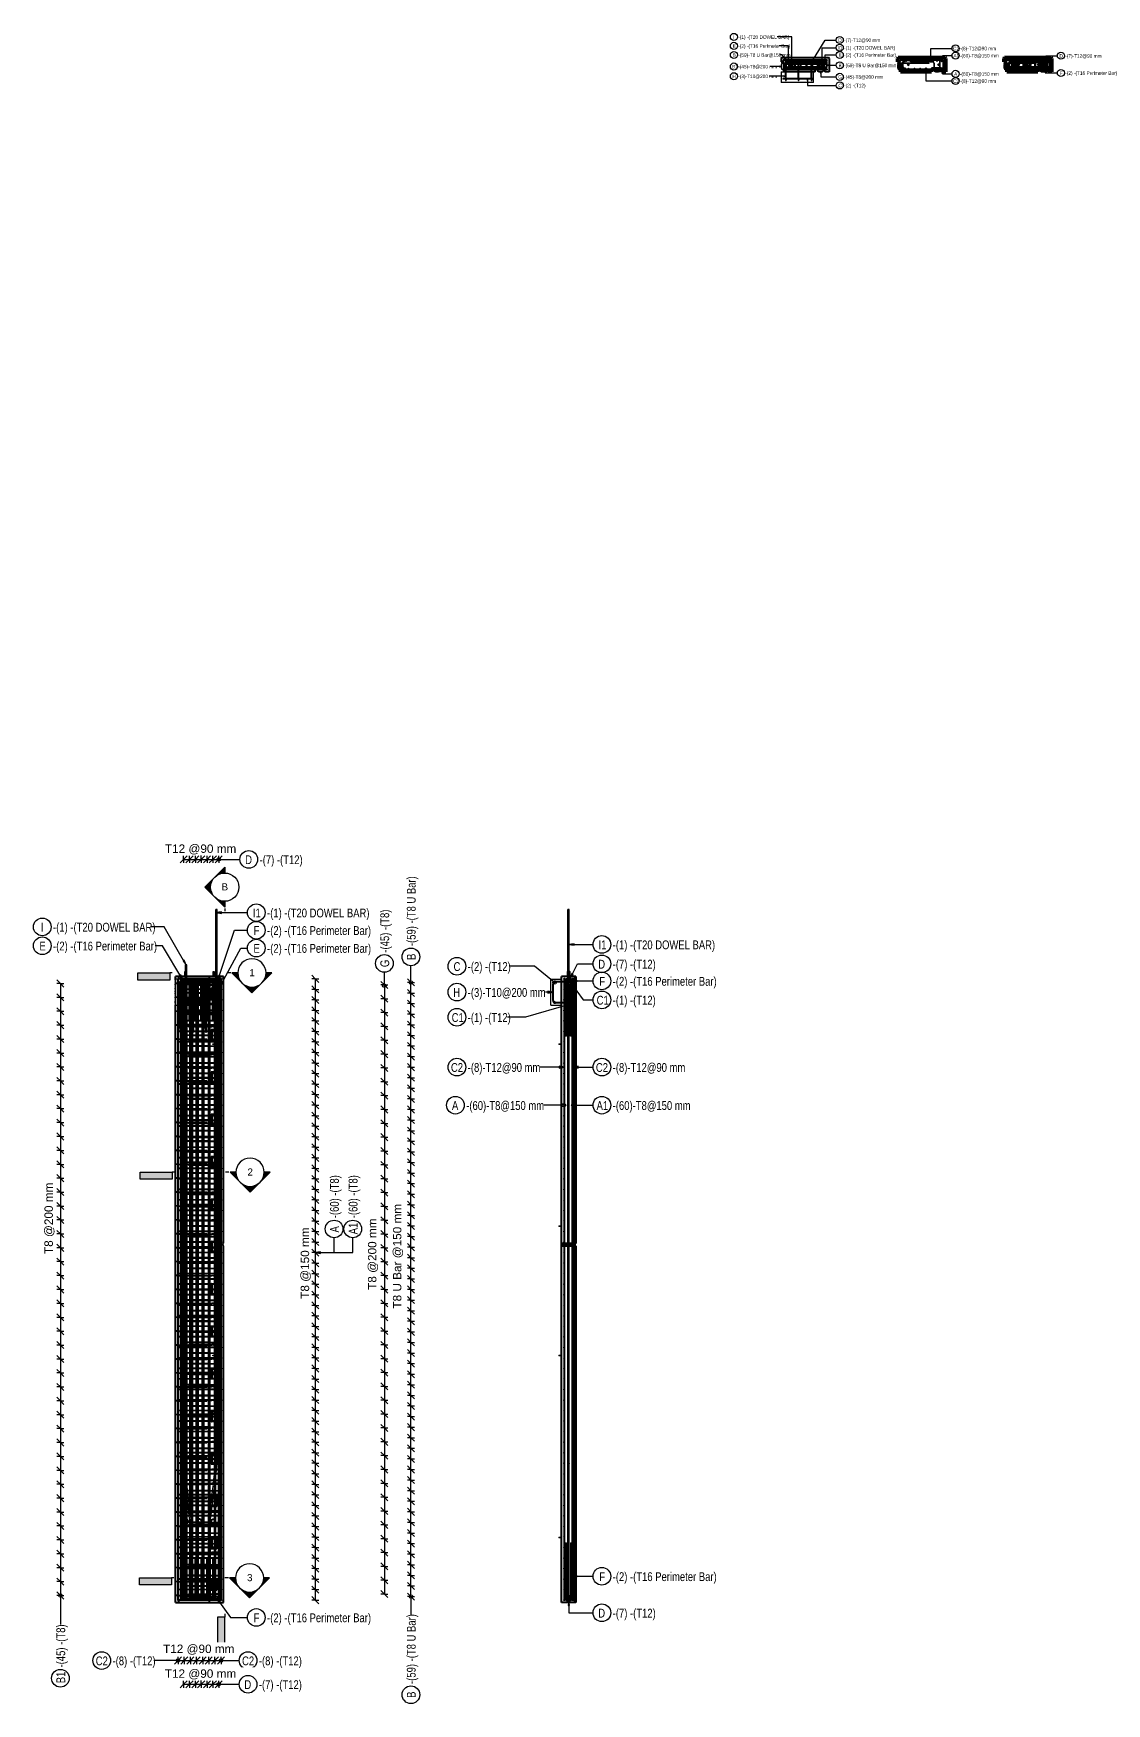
# Model space of a CAD drawing. Header units: millimetres. Extents: x 20 to 15200, y -2824 to 20808.
import ezdxf

# ---------------------------------------------------------------- set-up
doc = ezdxf.new("R2010")
doc.units = ezdxf.units.MM
doc.linetypes.add('Dash', pattern=[6.36, 3.18, -3.18])
for name, color, linetype, lineweight in [('A-ANNO-DIMS', 211, 'Continuous', 9), ('A-ANNO-DIMS-50', 211, 'Continuous', 9), ('A-GENM', 13, 'Continuous', 18), ('A-WALL', 113, 'Continuous', 25), ('A-WALL-HDLN', 110, 'Dash', 25), ('G-ANNO-SYMB', 111, 'Continuous', 9), ('S-BEAM', 12, 'Continuous', 18), ('S-RBAR', 171, 'Continuous', 18), ('S-RBAR-IDEN', 171, 'Continuous', 9)]:
    doc.layers.add(name, color=color, linetype=linetype, lineweight=lineweight)
doc.styles.add('Arial', font='arial.ttf', dxfattribs={"height": 100})
doc.styles.add('Arial_1', font='arial.ttf', dxfattribs={"height": 119.0625})
doc.styles.add('Nirmala UI Semilight', font='NirmalaS.ttf', dxfattribs={"width": 0.8, "height": 125})
doc.styles.add('Nirmala UI Semilight_1', font='NirmalaS.ttf', dxfattribs={"width": 0.8, "height": 50})
doc.dimstyles.new('Arrow_Filled_-_2_5_NI_UI', dxfattribs={"dimscale": 304.8, "dimtxt": 130.920493, "dimasz": 0.328084, "dimexe": 0.164042, "dimexo": 0.0625, "dimgap": 0.164042, "dimtad": 1, "dimdec": 0, "dimzin": 0, "dimdsep": 46, "dimtxsty": 'Nirmala UI Semilight', "dimblk1": 'OBLIQUE', "dimblk2": 'OBLIQUE', "dimsah": 1, "dimcen": 0.09, "dimazin": 0, "dimtfac": 1, "dimtdec": 4, "dimtix": 1, "dimtmove": 0, "dimatfit": 3, "dimfxl": 0.164042, "dimfxlon": 1, "dimtvp": 1, "dimtolj": 1, "dimtzin": 0, "dimarcsym": 2})

msp = doc.modelspace()

# ---------------------------------------------------------------- texts
at = {"layer": 'G-ANNO-SYMB', "char_height": 100, "attachment_point": 1, "style": 'Arial'}
for s, insert, width in [('B', (2680.9, 8781.8), 116.245), ('1', (3074.5, 7567.9), 96.202), ('2', (3047.8, 4747.9), 96.202), ('3', (3041.4, -992.1), 96.202)]:
    msp.add_mtext(s, dxfattribs=dict(at, insert=insert, width=width))
at = {"layer": 'S-RBAR-IDEN', "attachment_point": 1}
for s, insert, char_height, width, style in [('E', (9912.5, 20654.3), 50, 34.633, 'Nirmala UI Semilight_1'), ('I', (9919.9, 20780.9), 50, 16.675, 'Nirmala UI Semilight_1'), ('-(1) -(T20 DOWEL BAR)', (9989.5, 20780.9), 50, 668.287, 'Nirmala UI Semilight_1'), ('-(2) -(T16 Perimeter Bar)', (9989.5, 20654.3), 50, 699.071, 'Nirmala UI Semilight_1'), ('D', (11404.8, 20737.3), 50, 46.177, 'Nirmala UI Semilight_1'), ('I1', (11406.4, 20628.9), 50, 42.329, 'Nirmala UI Semilight_1'), ('-(7)-T12@90 mm', (11486.5, 20737.3), 50, 493.839, 'Nirmala UI Semilight_1'), ('-(1) -(T20 DOWEL BAR)', (11486.5, 20628.9), 50, 668.287, 'Nirmala UI Semilight_1'), ('C2', (13029.9, 20619.1), 50, 78.245, 'Nirmala UI Semilight_1'), ('-(8)-T12@90 mm', (13124.8, 20619.1), 50, 495.122, 'Nirmala UI Semilight_1'), ('B1', (9900.4, 20362.8), 50, 64.135, 'Nirmala UI Semilight_1'), ('B', (9910.9, 20526.7), 50, 38.481, 'Nirmala UI Semilight_1'), ('-(59)-T8 U Bar@150 mm', (9989.5, 20526.7), 50, 710.616, 'Nirmala UI Semilight_1'), ('-(45)-T8@200 mm', (9989.5, 20362.8), 50, 542.582, 'Nirmala UI Semilight_1'), ('B', (11408, 20380.1), 50, 38.481, 'Nirmala UI Semilight_1'), ('E', (11409.6, 20526.7), 50, 34.633, 'Nirmala UI Semilight_1'), ('-(2) -(T16 Perimeter Bar)', (11486.5, 20526.7), 50, 699.071, 'Nirmala UI Semilight_1'), ('-(59)-T8 U Bar@150 mm', (11486.5, 20380.1), 50, 710.616, 'Nirmala UI Semilight_1'), ('A1', (13033.6, 20517.3), 50, 69.266, 'Nirmala UI Semilight_1'), ('-(60)-T8@150 mm', (13124.8, 20517.3), 50, 531.038, 'Nirmala UI Semilight_1'), ('D', (14533.4, 20514.8), 50, 46.177, 'Nirmala UI Semilight_1'), ('-(7)-T12@90 mm', (14615.2, 20514.8), 50, 493.839, 'Nirmala UI Semilight_1'), ('H', (9907.2, 20225), 50, 47.46, 'Nirmala UI Semilight_1'), ('-(3)-T10@200 mm', (9989.5, 20225), 50, 531.038, 'Nirmala UI Semilight_1'), ('G', (11404.8, 20216.3), 50, 46.177, 'Nirmala UI Semilight_1'), ('C', (11406.4, 20095.5), 50, 42.329, 'Nirmala UI Semilight_1'), ('-(45)-T8@200 mm', (11486.5, 20216.3), 50, 542.582, 'Nirmala UI Semilight_1'), ('-(2) -(T12)', (11486.5, 20095.5), 50, 282.194, 'Nirmala UI Semilight_1'), ('C2', (13029.9, 20158.4), 50, 78.245, 'Nirmala UI Semilight_1'), ('A', (13044.1, 20259.1), 50, 43.612, 'Nirmala UI Semilight_1'), ('-(60)-T8@150 mm', (13124.8, 20259.1), 50, 531.038, 'Nirmala UI Semilight_1'), ('-(8)-T12@90 mm', (13124.8, 20158.4), 50, 495.122, 'Nirmala UI Semilight_1'), ('F', (14539.3, 20271.2), 50, 32.067, 'Nirmala UI Semilight_1'), ('-(2) -(T16 Perimeter Bar)', (14615.2, 20271.2), 50, 699.071, 'Nirmala UI Semilight_1'), ('I1', (3125, 8425), 125, 105.823, 'Nirmala UI Semilight'), ('-(1) -(T20 DOWEL BAR)', (3325.3, 8425), 125, 1670.717, 'Nirmala UI Semilight'), ('I', (124, 8223.6), 125, 41.688, 'Nirmala UI Semilight'), ('-(1) -(T20 DOWEL BAR)', (297.9, 8223.6), 125, 1670.717, 'Nirmala UI Semilight'), ('F', (3135.6, 8176.2), 125, 80.169, 'Nirmala UI Semilight'), ('-(2) -(T16 Perimeter Bar)', (3325.3, 8176.2), 125, 1747.679, 'Nirmala UI Semilight'), ('E', (105.6, 7956.8), 125, 86.582, 'Nirmala UI Semilight'), ('-(2) -(T16 Perimeter Bar)', (297.9, 7956.8), 125, 1747.679, 'Nirmala UI Semilight'), ('E', (3133, 7923.8), 125, 86.582, 'Nirmala UI Semilight'), ('-(2) -(T16 Perimeter Bar)', (3325.3, 7923.8), 125, 1747.679, 'Nirmala UI Semilight'), ('I1', (8013.7, 7974.2), 125, 105.823, 'Nirmala UI Semilight'), ('-(1) -(T20 DOWEL BAR)', (8214, 7974.2), 125, 1670.717, 'Nirmala UI Semilight'), ('C', (5963.2, 7666.8), 125, 105.823, 'Nirmala UI Semilight'), ('-(2) -(T12)', (6163.5, 7666.8), 125, 705.485, 'Nirmala UI Semilight'), ('D', (8009.7, 7700.1), 125, 115.443, 'Nirmala UI Semilight'), ('-(7) -(T12)', (8214, 7700.1), 125, 702.278, 'Nirmala UI Semilight'), ('F', (8024.3, 7457.8), 125, 80.169, 'Nirmala UI Semilight'), ('-(2) -(T16 Perimeter Bar)', (8214, 7457.8), 125, 1747.679, 'Nirmala UI Semilight'), ('H', (5957.8, 7300.7), 125, 118.65, 'Nirmala UI Semilight'), ('-(3)-T10@200 mm', (6163.5, 7300.7), 125, 1327.594, 'Nirmala UI Semilight'), ('C1', (7987.3, 7190.6), 125, 169.958, 'Nirmala UI Semilight'), ('-(1) -(T12)', (8214, 7190.6), 125, 679.831, 'Nirmala UI Semilight'), ('C1', (5936.8, 6945.4), 125, 169.958, 'Nirmala UI Semilight'), ('-(1) -(T12)', (6163.5, 6945.4), 125, 679.831, 'Nirmala UI Semilight'), ('C2', (5926.2, 6239), 125, 195.612, 'Nirmala UI Semilight'), ('-(8)-T12@90 mm', (6163.5, 6239), 125, 1237.805, 'Nirmala UI Semilight'), ('C2', (7976.7, 6239), 125, 195.612, 'Nirmala UI Semilight'), ('-(8)-T12@90 mm', (8214, 6239), 125, 1237.805, 'Nirmala UI Semilight'), ('A', (5940.6, 5700.4), 125, 109.029, 'Nirmala UI Semilight'), ('-(60)-T8@150 mm', (6142.3, 5700.4), 125, 1327.594, 'Nirmala UI Semilight'), ('A1', (7985.9, 5700.4), 125, 173.164, 'Nirmala UI Semilight'), ('-(60)-T8@150 mm', (8214, 5700.4), 125, 1327.594, 'Nirmala UI Semilight'), ('F', (8024.3, -965.6), 125, 80.169, 'Nirmala UI Semilight'), ('-(2) -(T16 Perimeter Bar)', (8214, -965.6), 125, 1747.679, 'Nirmala UI Semilight'), ('F', (3135.6, -1547.9), 125, 80.169, 'Nirmala UI Semilight'), ('-(2) -(T16 Perimeter Bar)', (3325.3, -1547.9), 125, 1747.679, 'Nirmala UI Semilight'), ('D', (8009.7, -1481.8), 125, 115.443, 'Nirmala UI Semilight'), ('-(7) -(T12)', (8214, -1481.8), 125, 702.278, 'Nirmala UI Semilight'), ('C2', (901.9, -2156.9), 125, 195.612, 'Nirmala UI Semilight')]:
    msp.add_mtext(s, dxfattribs=dict(at, insert=insert, char_height=char_height, width=width, style=style))
at = {"layer": 'S-RBAR-IDEN', "char_height": 125, "attachment_point": 1, "rotation": 90, "style": 'Nirmala UI Semilight'}
for s, insert, width in [('-(59) -(T8 U Bar)', (5302.4, 7894), 1180.084), ('-(45) -(T8)', (4927.5, 7801.5), 734.346), ('G', (4927.5, 7597.2), 115.443), ('B', (5302.4, 7697.7), 96.202), ('-(60) -(T8)', (4215.8, 4043.5), 731.139), ('A', (4215.8, 3841.8), 109.029), ('-(59) -(T8 U Bar)', (5302.5, -2546.3), 1180.084), ('-(45) -(T8)', (344.5, -2312.6), 734.346), ('B1', (344.5, -2535.3), 160.337), ('B', (5302.5, -2742.7), 96.202)]:
    msp.add_mtext(s, dxfattribs=dict(at, insert=insert, width=width))

# ---------------------------------------------------------------- blocks, each defined once
blk = doc.blocks.new('M_Rectangular Corbel - M_Rectangular Corbel-2619635-Elevation Front 1')
at = {"layer": 'S-BEAM'}
for p, q in [((2031, 7425), (2031, 7060)), ((2061, 7425), (2031, 7425)), ((2100, 7425), (2073, 7425)), ((2126, 7425), (2112, 7425)), ((2171, 7425), (2161, 7425)), ((2222, 7425), (2193, 7425)), ((2235, 7425), (2234, 7425)), ((2263, 7425), (2247, 7425)), ((2305, 7425), (2275, 7425)), ((2322, 7425), (2317, 7425)), ((2344, 7425), (2334, 7425)), ((2387, 7425), (2356, 7425)), ((2409, 7425), (2399, 7425)), ((2425, 7425), (2421, 7425)), ((2470, 7425), (2437, 7425)), ((2491, 7425), (2482, 7425)), ((2491, 7419), (2491, 7425)), ((2491, 7384), (2491, 7403)), ((2491, 7349), (2491, 7372)), ((2491, 7286), (2491, 7341)), ((2491, 7234), (2491, 7278)), ((2491, 7153), (2491, 7226)), ((2491, 7137), (2491, 7145)), ((2491, 7084), (2491, 7129)), ((2031, 7060), (2061, 7060)), ((2073, 7060), (2092, 7060)), ((2125, 7060), (2126, 7060)), ((2161, 7060), (2171, 7060)), ((2193, 7060), (2222, 7060)), ((2234, 7060), (2235, 7060)), ((2247, 7060), (2263, 7060)), ((2284, 7060), (2305, 7060)), ((2317, 7060), (2322, 7060)), ((2334, 7060), (2344, 7060)), ((2356, 7060), (2387, 7060)), ((2399, 7060), (2409, 7060)), ((2421, 7060), (2425, 7060)), ((2437, 7060), (2456, 7060)), ((2466, 7060), (2470, 7060)), ((2482, 7060), (2491, 7060)), ((2491, 7074), (2491, 7076)), ((2491, 7060), (2491, 7062))]:
    blk.add_line(p, q, dxfattribs=at)
blk = doc.blocks.new('RR spread anchor face based - RR-SA-2_5-150-1726819-Elevation Front 1')
at = {"layer": 'A-GENM'}
for p, q in [((2161, 6510), (2171, 6510)), ((2171, 6500), (2161, 6500))]:
    blk.add_line(p, q, dxfattribs=at)
blk = doc.blocks.new('RR spread anchor face based - RR-SA-2_5-150-V1-Elevation Front 1')
at = {"layer": 'A-GENM'}
blk.add_line((2181, -480), (2161, -480), dxfattribs=at)
blk = doc.blocks.new('RR spread anchor face based - RR-SA-2_5-150-V2-Elevation Front 1')
at = {"layer": 'A-GENM'}
blk.add_line((2171, 3925), (2161, 3925), dxfattribs=at)
blk = doc.blocks.new('RR spread anchor face based - RR-SA-5_0-240-1726839-Elevation Front 1')
at = {"layer": 'A-GENM'}
for p, q in [((2164, 7530), (2164, 7535)), ((2164, 7535), (2171, 7535)), ((2164, 7465), (2164, 7530)), ((2171, 7530), (2164, 7530))]:
    blk.add_line(p, q, dxfattribs=at)
blk = doc.blocks.new('RR spread anchor face based - RR-SA-2_5-150-V3-Elevation Front 1')
at = {"layer": 'A-GENM'}
for p, q in [((2556, 6510), (2559, 6510)), ((2556, 6500), (2556, 6510)), ((2559, 6500), (2556, 6500)), ((2559, 6510), (2582, 6510)), ((2559, 6510), (2559, 6500)), ((2582, 6500), (2559, 6500))]:
    blk.add_line(p, q, dxfattribs=at)
blk = doc.blocks.new('RR spread anchor face based - RR-SA-2_5-150-V4-Elevation Front 1')
at = {"layer": 'A-GENM'}
for p, q in [((2556, -480), (2556, -471)), ((2559, -471), (2559, -480)), ((2559, -480), (2556, -480)), ((2582, -480), (2559, -480))]:
    blk.add_line(p, q, dxfattribs=at)
blk = doc.blocks.new('RR spread anchor face based - RR-SA-2_5-150-V5-Elevation Front 1')
at = {"layer": 'A-GENM'}
for p, q in [((2556, 3925), (2556, 3930)), ((2559, 3925), (2556, 3925)), ((2559, 3930), (2559, 3925)), ((2582, 3925), (2559, 3925))]:
    blk.add_line(p, q, dxfattribs=at)
blk = doc.blocks.new('RR spread anchor face based - RR-SA-5_0-240-V6-Elevation Front 1')
at = {"layer": 'A-GENM'}
for p, q in [((2564, 7530), (2564, 7535)), ((2564, 7535), (2579, 7535)), ((2564, 7465), (2564, 7530)), ((2579, 7530), (2564, 7530)), ((2579, 7535), (2579, 7530)), ((2579, 7530), (2579, 7465))]:
    blk.add_line(p, q, dxfattribs=at)
blk = doc.blocks.new('M_Rectangular Corbel - M_Rectangular Corbel-2619635-Elevation Right 1')
at = {"layer": 'S-BEAM'}
for p, q in [((20115, 7060), (20115, 7425)), ((20115, 7425), (20265, 7425)), ((20115, 7060), (20265, 7060))]:
    blk.add_line(p, q, dxfattribs=at)
blk = doc.blocks.new('RR spread anchor face based - RR-SA-2_5-150-1726819-Elevation Right 1')
at = {"layer": 'A-GENM'}
for p, q in [((20225, 6510), (20230, 6510)), ((20225, 6510), (20225, 6500)), ((20230, 6500), (20225, 6500)), ((20230, 6510), (20265, 6510)), ((20230, 6510), (20230, 6500)), ((20265, 6500), (20230, 6500))]:
    blk.add_line(p, q, dxfattribs=at)
blk = doc.blocks.new('RR spread anchor face based - RR-SA-5_0-240-1726839-Elevation Right 1')
at = {"layer": 'A-GENM'}
for p, q in [((20347, 7535), (20345, 7530)), ((20345, 7530), (20345, 7465)), ((20355, 7535), (20347, 7535)), ((20382, 7535), (20375, 7535)), ((20385, 7530), (20382, 7535)), ((20385, 7465), (20385, 7530))]:
    blk.add_line(p, q, dxfattribs=at)
blk = doc.blocks.new('M_Rectangular Corbel - M_Rectangular Corbel-2619635-Elevation Top 1')
at = {"layer": 'S-BEAM'}
for p, q in [((2031, 20265), (2071, 20265)), ((2031, 20265), (2031, 20115)), ((2491, 20115), (2031, 20115)), ((2491, 20115), (2491, 20265))]:
    blk.add_line(p, q, dxfattribs=at)
blk = doc.blocks.new('RR spread anchor face based - RR-SA-5_0-240-1726839-Elevation Top 1')
at = {"layer": 'A-GENM'}
for p, q in [((2164, 20356), (2164, 20369)), ((2179, 20356), (2164, 20356)), ((2164, 20356), (2164, 20345)), ((2164, 20345), (2179, 20345)), ((2179, 20369), (2179, 20356)), ((2179, 20345), (2179, 20356))]:
    blk.add_line(p, q, dxfattribs=at)
blk = doc.blocks.new('RR spread anchor face based - RR-SA-5_0-240-V7-Elevation Top 1')
at = {"layer": 'A-GENM'}
for p, q in [((2579, 20356), (2564, 20356)), ((2564, 20345), (2579, 20345)), ((2579, 20381), (2579, 20385)), ((2579, 20369), (2579, 20356)), ((2579, 20345), (2579, 20356))]:
    blk.add_line(p, q, dxfattribs=at)
blk = doc.blocks.new('Detail View - M_Section Tail - Filled Horizontal-14034-Elevation Front 1')
at = {"layer": 'G-ANNO-SYMB'}
blk.add_hatch(color=256, dxfattribs=at).paths.add_polyline_path([(1948, 7414), (1948, 7514), (1498, 7514), (1498, 7414)])
for p, q in [((1498, 7414), (1498, 7514)), ((1498, 7514), (1948, 7514)), ((1948, 7414), (1498, 7414)), ((1948, 7514), (1948, 7414))]:
    blk.add_line(p, q, dxfattribs=at)
blk = doc.blocks.new('Detail View - M_Section Head - Filled SHOP DWG-1002450-Elevation Front 1')
at = {"layer": 'G-ANNO-SYMB'}
h = blk.add_hatch(color=256, dxfattribs=at)
edge = h.paths.add_edge_path()
edge.add_line((2828, 7514), (2911, 7514))
edge.add_arc((3111, 7514), 200, 180, 225)
edge.add_line((2970, 7373), (2828, 7514))
h = blk.add_hatch(color=256, dxfattribs=at)
edge = h.paths.add_edge_path()
edge.add_line((3111, 7231), (2970, 7373))
edge.add_arc((3111, 7514), 200, 225, 270)
edge.add_line((3111, 7314), (3111, 7231))
h = blk.add_hatch(color=256, dxfattribs=at)
edge = h.paths.add_edge_path()
edge.add_line((3111, 7231), (3111, 7314))
edge.add_arc((3111, 7514), 200, 270, 315)
edge.add_line((3253, 7373), (3111, 7231))
h = blk.add_hatch(color=256, dxfattribs=at)
edge = h.paths.add_edge_path()
edge.add_line((3394, 7514), (3253, 7373))
edge.add_arc((3111, 7514), 200, 315, 360)
edge.add_line((3311, 7514), (3394, 7514))
for p, q in [((3111, 7231), (2828, 7514)), ((2911, 7514), (2828, 7514)), ((2828, 7514), (2970, 7373)), ((2911, 7514), (2828, 7514)), ((2970, 7373), (3111, 7231)), ((3111, 7231), (3394, 7514)), ((3111, 7231), (3253, 7373)), ((3253, 7373), (3394, 7514)), ((3311, 7514), (3394, 7514)), ((3394, 7514), (3311, 7514)), ((3111, 7314), (3111, 7231)), ((3111, 7231), (3111, 7314))]:
    blk.add_line(p, q, dxfattribs=at)
for start, end in [(360, 180), (180, 360), (180, 225), (225, 270), (270, 315), (315, 0)]:
    blk.add_arc((3111, 7514), 200, start, end, dxfattribs=at)
blk = doc.blocks.new('M_Rebar Tag_rfa MARK - ARROW-794226-Elevation Front 1')
at = {"layer": 'S-RBAR-IDEN'}
blk.add_circle((3173, 8367), 125, dxfattribs=at)
blk = doc.blocks.new('DIMBLOCK1-Elevation Front 1')
at = {"layer": 'A-ANNO-DIMS-50'}
for p, q in [((4985, 7345), (4935, 7395)), ((4985, 7345), (4935, 7345)), ((4985, 7345), (4985, 7149)), ((4985, 7345), (5035, 7295)), ((4985, 7345), (5035, 7345)), ((4985, 7149), (4935, 7199)), ((4985, 7149), (4935, 7149)), ((4985, 7149), (5035, 7099)), ((4985, 7149), (5035, 7149))]:
    blk.add_line(p, q, dxfattribs=at)
blk = doc.blocks.new('_Oblique')
at = {"color": 0, "linetype": 'ByBlock', "lineweight": -2}
blk.add_line((-0.5, -0.5), (0.5, 0.5), dxfattribs=at)
blk = doc.blocks.new('DIMBLOCK2-Elevation Front 1')
at = {"layer": 'A-ANNO-DIMS-50'}
for p, q in [((4985, 7149), (4935, 7199)), ((4985, 7149), (4935, 7149)), ((4985, 7149), (4985, 6953)), ((4985, 7149), (5035, 7099)), ((4985, 7149), (5035, 7149)), ((4985, 6953), (4935, 7003)), ((4985, 6953), (4935, 6953)), ((4985, 6953), (5035, 6903)), ((4985, 6953), (5035, 6953))]:
    blk.add_line(p, q, dxfattribs=at)
blk = doc.blocks.new('DIMBLOCK3-Elevation Front 1')
at = {"layer": 'A-ANNO-DIMS-50'}
for p, q in [((4985, 6953), (4935, 7003)), ((4985, 6953), (4935, 6953)), ((4985, 6953), (4985, 6757)), ((4985, 6953), (5035, 6903)), ((4985, 6953), (5035, 6953)), ((4985, 6757), (4935, 6807)), ((4985, 6757), (4935, 6757)), ((4985, 6757), (5035, 6707)), ((4985, 6757), (5035, 6757))]:
    blk.add_line(p, q, dxfattribs=at)
blk = doc.blocks.new('DIMBLOCK4-Elevation Front 1')
at = {"layer": 'A-ANNO-DIMS-50'}
for p, q in [((4985, 6757), (4935, 6807)), ((4985, 6757), (4935, 6757)), ((4985, 6757), (4985, 6561)), ((4985, 6757), (5035, 6707)), ((4985, 6757), (5035, 6757)), ((4985, 6561), (4935, 6611)), ((4985, 6561), (4935, 6561)), ((4985, 6561), (5035, 6511)), ((4985, 6561), (5035, 6561))]:
    blk.add_line(p, q, dxfattribs=at)
blk = doc.blocks.new('DIMBLOCK5-Elevation Front 1')
at = {"layer": 'A-ANNO-DIMS-50'}
for p, q in [((4985, 6561), (4935, 6611)), ((4985, 6561), (4935, 6561)), ((4985, 6365), (4935, 6415)), ((4985, 6561), (4985, 6365)), ((4985, 6561), (5035, 6511)), ((4985, 6561), (5035, 6561)), ((4985, 6365), (4935, 6365)), ((4985, 6365), (5035, 6315)), ((4985, 6365), (5035, 6365))]:
    blk.add_line(p, q, dxfattribs=at)
blk = doc.blocks.new('DIMBLOCK6-Elevation Front 1')
at = {"layer": 'A-ANNO-DIMS-50'}
for p, q in [((4985, 6365), (4935, 6415)), ((4985, 6365), (4935, 6365)), ((4985, 6170), (4935, 6220)), ((4985, 6170), (4935, 6170)), ((4985, 6365), (4985, 6170)), ((4985, 6365), (5035, 6315)), ((4985, 6365), (5035, 6365)), ((4985, 6170), (5035, 6120)), ((4985, 6170), (5035, 6170))]:
    blk.add_line(p, q, dxfattribs=at)
blk = doc.blocks.new('DIMBLOCK7-Elevation Front 1')
at = {"layer": 'A-ANNO-DIMS-50'}
for p, q in [((4985, 6170), (4935, 6220)), ((4985, 6170), (4935, 6170)), ((4985, 6170), (4985, 5974)), ((4985, 6170), (5035, 6120)), ((4985, 6170), (5035, 6170)), ((4985, 5974), (4935, 6024)), ((4985, 5974), (4935, 5974)), ((4985, 5974), (5035, 5924)), ((4985, 5974), (5035, 5974))]:
    blk.add_line(p, q, dxfattribs=at)
blk = doc.blocks.new('DIMBLOCK8-Elevation Front 1')
at = {"layer": 'A-ANNO-DIMS-50'}
for p, q in [((4985, 5974), (4935, 6024)), ((4985, 5974), (4935, 5974)), ((4985, 5974), (4985, 5778)), ((4985, 5974), (5035, 5924)), ((4985, 5974), (5035, 5974)), ((4985, 5778), (4935, 5828)), ((4985, 5778), (4935, 5778)), ((4985, 5778), (5035, 5728)), ((4985, 5778), (5035, 5778))]:
    blk.add_line(p, q, dxfattribs=at)
blk = doc.blocks.new('DIMBLOCK9-Elevation Front 1')
at = {"layer": 'A-ANNO-DIMS-50'}
for p, q in [((4985, 5778), (4935, 5828)), ((4985, 5778), (4935, 5778)), ((4985, 5778), (4985, 5582)), ((4985, 5778), (5035, 5728)), ((4985, 5778), (5035, 5778)), ((4985, 5582), (4935, 5632)), ((4985, 5582), (4935, 5582)), ((4985, 5582), (5035, 5532)), ((4985, 5582), (5035, 5582))]:
    blk.add_line(p, q, dxfattribs=at)
blk = doc.blocks.new('DIMBLOCK10-Elevation Front 1')
at = {"layer": 'A-ANNO-DIMS-50'}
for p, q in [((4985, 5582), (4935, 5632)), ((4985, 5582), (4935, 5582)), ((4985, 5386), (4935, 5436)), ((4985, 5582), (4985, 5386)), ((4985, 5582), (5035, 5532)), ((4985, 5582), (5035, 5582)), ((4985, 5386), (4935, 5386)), ((4985, 5386), (5035, 5336)), ((4985, 5386), (5035, 5386))]:
    blk.add_line(p, q, dxfattribs=at)
blk = doc.blocks.new('DIMBLOCK11-Elevation Front 1')
at = {"layer": 'A-ANNO-DIMS-50'}
for p, q in [((4985, 5386), (4935, 5436)), ((4985, 5386), (4935, 5386)), ((4985, 5190), (4935, 5240)), ((4985, 5386), (4985, 5190)), ((4985, 5386), (5035, 5336)), ((4985, 5386), (5035, 5386)), ((4985, 5190), (4935, 5190)), ((4985, 5190), (5035, 5140)), ((4985, 5190), (5035, 5190))]:
    blk.add_line(p, q, dxfattribs=at)
blk = doc.blocks.new('DIMBLOCK12-Elevation Front 1')
at = {"layer": 'A-ANNO-DIMS-50'}
for p, q in [((4985, 5190), (4935, 5240)), ((4985, 5190), (4935, 5190)), ((4985, 4994), (4935, 5044)), ((4985, 4994), (4935, 4994)), ((4985, 5190), (4985, 4994)), ((4985, 5190), (5035, 5140)), ((4985, 5190), (5035, 5190)), ((4985, 4994), (5035, 4944)), ((4985, 4994), (5035, 4994))]:
    blk.add_line(p, q, dxfattribs=at)
blk = doc.blocks.new('DIMBLOCK13-Elevation Front 1')
at = {"layer": 'A-ANNO-DIMS-50'}
for p, q in [((4985, 4994), (4935, 5044)), ((4985, 4994), (4935, 4994)), ((4985, 4994), (4985, 4798)), ((4985, 4994), (5035, 4944)), ((4985, 4994), (5035, 4994)), ((4985, 4798), (4935, 4848)), ((4985, 4798), (4935, 4798)), ((4985, 4798), (5035, 4748)), ((4985, 4798), (5035, 4798))]:
    blk.add_line(p, q, dxfattribs=at)
blk = doc.blocks.new('DIMBLOCK14-Elevation Front 1')
at = {"layer": 'A-ANNO-DIMS-50'}
for p, q in [((4985, 4798), (4935, 4848)), ((4985, 4798), (4935, 4798)), ((4985, 4798), (4985, 4602)), ((4985, 4798), (5035, 4748)), ((4985, 4798), (5035, 4798)), ((4985, 4602), (4935, 4652)), ((4985, 4602), (4935, 4602)), ((4985, 4602), (5035, 4552)), ((4985, 4602), (5035, 4602))]:
    blk.add_line(p, q, dxfattribs=at)
blk = doc.blocks.new('DIMBLOCK15-Elevation Front 1')
at = {"layer": 'A-ANNO-DIMS-50'}
for p, q in [((4985, 4602), (4935, 4652)), ((4985, 4602), (4935, 4602)), ((4985, 4602), (4985, 4406)), ((4985, 4602), (5035, 4552)), ((4985, 4602), (5035, 4602)), ((4985, 4406), (4935, 4456)), ((4985, 4406), (4935, 4406)), ((4985, 4406), (5035, 4356)), ((4985, 4406), (5035, 4406))]:
    blk.add_line(p, q, dxfattribs=at)
blk = doc.blocks.new('DIMBLOCK16-Elevation Front 1')
at = {"layer": 'A-ANNO-DIMS-50'}
for p, q in [((4985, 4406), (4935, 4456)), ((4985, 4406), (4935, 4406)), ((4985, 4210), (4935, 4260)), ((4985, 4406), (4985, 4210)), ((4985, 4406), (5035, 4356)), ((4985, 4406), (5035, 4406)), ((4985, 4210), (4935, 4210)), ((4985, 4210), (5035, 4160)), ((4985, 4210), (5035, 4210))]:
    blk.add_line(p, q, dxfattribs=at)
blk = doc.blocks.new('DIMBLOCK17-Elevation Front 1')
at = {"layer": 'A-ANNO-DIMS-50'}
for p, q in [((4985, 4210), (4935, 4260)), ((4985, 4210), (4935, 4210)), ((4985, 4015), (4935, 4065)), ((4985, 4210), (4985, 4015)), ((4985, 4210), (5035, 4160)), ((4985, 4210), (5035, 4210)), ((4985, 4015), (4935, 4015)), ((4985, 4015), (5035, 3965)), ((4985, 4015), (5035, 4015))]:
    blk.add_line(p, q, dxfattribs=at)
blk = doc.blocks.new('DIMBLOCK18-Elevation Front 1')
at = {"layer": 'A-ANNO-DIMS-50'}
for p, q in [((4985, 4015), (4935, 4065)), ((4985, 4015), (4935, 4015)), ((4985, 3819), (4935, 3869)), ((4985, 3819), (4935, 3819)), ((4985, 4015), (4985, 3819)), ((4985, 4015), (5035, 3965)), ((4985, 4015), (5035, 4015)), ((4985, 3819), (5035, 3769)), ((4985, 3819), (5035, 3819))]:
    blk.add_line(p, q, dxfattribs=at)
blk = doc.blocks.new('DIMBLOCK19-Elevation Front 1')
at = {"layer": 'A-ANNO-DIMS-50'}
for p, q in [((4985, 3819), (4935, 3869)), ((4985, 3819), (4935, 3819)), ((4985, 3819), (4985, 3623)), ((4985, 3819), (5035, 3769)), ((4985, 3819), (5035, 3819)), ((4985, 3623), (4935, 3673)), ((4985, 3623), (4935, 3623)), ((4985, 3623), (5035, 3573)), ((4985, 3623), (5035, 3623))]:
    blk.add_line(p, q, dxfattribs=at)
blk = doc.blocks.new('DIMBLOCK20-Elevation Front 1')
at = {"layer": 'A-ANNO-DIMS-50'}
for p, q in [((4985, 3623), (4935, 3673)), ((4985, 3623), (4935, 3623)), ((4985, 3623), (4985, 3427)), ((4985, 3623), (5035, 3573)), ((4985, 3623), (5035, 3623)), ((4985, 3427), (4935, 3477)), ((4985, 3427), (4935, 3427)), ((4985, 3427), (5035, 3377)), ((4985, 3427), (5035, 3427))]:
    blk.add_line(p, q, dxfattribs=at)
blk = doc.blocks.new('DIMBLOCK21-Elevation Front 1')
at = {"layer": 'A-ANNO-DIMS-50'}
for p, q in [((4985, 3427), (4935, 3477)), ((4985, 3427), (4935, 3427)), ((4985, 3427), (4985, 3231)), ((4985, 3427), (5035, 3377)), ((4985, 3427), (5035, 3427)), ((4985, 3231), (4935, 3281)), ((4985, 3231), (4935, 3231)), ((4985, 3231), (5035, 3181)), ((4985, 3231), (5035, 3231))]:
    blk.add_line(p, q, dxfattribs=at)
blk = doc.blocks.new('DIMBLOCK22-Elevation Front 1')
at = {"layer": 'A-ANNO-DIMS-50'}
for p, q in [((4985, 3231), (4935, 3281)), ((4985, 3231), (4935, 3231)), ((4985, 3035), (4935, 3085)), ((4985, 3231), (4985, 3035)), ((4985, 3231), (5035, 3181)), ((4985, 3231), (5035, 3231)), ((4985, 3035), (4935, 3035)), ((4985, 3035), (5035, 2985)), ((4985, 3035), (5035, 3035))]:
    blk.add_line(p, q, dxfattribs=at)
blk = doc.blocks.new('DIMBLOCK23-Elevation Front 1')
at = {"layer": 'A-ANNO-DIMS-50'}
for p, q in [((4985, 3035), (4935, 3085)), ((4985, 3035), (4935, 3035)), ((4985, 2839), (4935, 2889)), ((4985, 2839), (4935, 2839)), ((4985, 3035), (4985, 2839)), ((4985, 3035), (5035, 2985)), ((4985, 3035), (5035, 3035)), ((4985, 2839), (5035, 2789)), ((4985, 2839), (5035, 2839))]:
    blk.add_line(p, q, dxfattribs=at)
blk = doc.blocks.new('DIMBLOCK24-Elevation Front 1')
at = {"layer": 'A-ANNO-DIMS-50'}
for p, q in [((4985, 2839), (4935, 2889)), ((4985, 2839), (4935, 2839)), ((4985, 2839), (4985, 2643)), ((4985, 2839), (5035, 2789)), ((4985, 2839), (5035, 2839)), ((4985, 2643), (4935, 2693)), ((4985, 2643), (4935, 2643)), ((4985, 2643), (5035, 2593)), ((4985, 2643), (5035, 2643))]:
    blk.add_line(p, q, dxfattribs=at)
blk = doc.blocks.new('DIMBLOCK25-Elevation Front 1')
at = {"layer": 'A-ANNO-DIMS-50'}
for p, q in [((4985, 2643), (4935, 2693)), ((4985, 2643), (4935, 2643)), ((4985, 2643), (4985, 2447)), ((4985, 2643), (5035, 2593)), ((4985, 2643), (5035, 2643)), ((4985, 2447), (4935, 2497)), ((4985, 2447), (4935, 2447)), ((4985, 2447), (5035, 2397)), ((4985, 2447), (5035, 2447))]:
    blk.add_line(p, q, dxfattribs=at)
blk = doc.blocks.new('DIMBLOCK26-Elevation Front 1')
at = {"layer": 'A-ANNO-DIMS-50'}
for p, q in [((4985, 2447), (4935, 2497)), ((4985, 2447), (4935, 2447)), ((4985, 2447), (4985, 2251)), ((4985, 2447), (5035, 2397)), ((4985, 2447), (5035, 2447)), ((4985, 2251), (4935, 2301)), ((4985, 2251), (4935, 2251)), ((4985, 2251), (5035, 2201)), ((4985, 2251), (5035, 2251))]:
    blk.add_line(p, q, dxfattribs=at)
blk = doc.blocks.new('DIMBLOCK27-Elevation Front 1')
at = {"layer": 'A-ANNO-DIMS-50'}
for p, q in [((4985, 2251), (4935, 2301)), ((4985, 2251), (4935, 2251)), ((4985, 2251), (4985, 2055)), ((4985, 2251), (5035, 2201)), ((4985, 2251), (5035, 2251)), ((4985, 2055), (4935, 2105)), ((4985, 2055), (4935, 2055)), ((4985, 2055), (5035, 2005)), ((4985, 2055), (5035, 2055))]:
    blk.add_line(p, q, dxfattribs=at)
blk = doc.blocks.new('DIMBLOCK28-Elevation Front 1')
at = {"layer": 'A-ANNO-DIMS-50'}
for p, q in [((4985, 2055), (4935, 2105)), ((4985, 2055), (4935, 2055)), ((4985, 1860), (4935, 1910)), ((4985, 2055), (4985, 1860)), ((4985, 2055), (5035, 2005)), ((4985, 2055), (5035, 2055)), ((4985, 1860), (4935, 1860)), ((4985, 1860), (5035, 1810)), ((4985, 1860), (5035, 1860))]:
    blk.add_line(p, q, dxfattribs=at)
blk = doc.blocks.new('DIMBLOCK29-Elevation Front 1')
at = {"layer": 'A-ANNO-DIMS-50'}
for p, q in [((4985, 1860), (4935, 1910)), ((4985, 1860), (4935, 1860)), ((4985, 1664), (4935, 1714)), ((4985, 1664), (4935, 1664)), ((4985, 1860), (4985, 1664)), ((4985, 1860), (5035, 1810)), ((4985, 1860), (5035, 1860)), ((4985, 1664), (5035, 1614)), ((4985, 1664), (5035, 1664))]:
    blk.add_line(p, q, dxfattribs=at)
blk = doc.blocks.new('DIMBLOCK30-Elevation Front 1')
at = {"layer": 'A-ANNO-DIMS-50'}
for p, q in [((4985, 1664), (4935, 1714)), ((4985, 1664), (4935, 1664)), ((4985, 1664), (4985, 1468)), ((4985, 1664), (5035, 1614)), ((4985, 1664), (5035, 1664)), ((4985, 1468), (4935, 1518)), ((4985, 1468), (4935, 1468)), ((4985, 1468), (5035, 1418)), ((4985, 1468), (5035, 1468))]:
    blk.add_line(p, q, dxfattribs=at)
blk = doc.blocks.new('DIMBLOCK31-Elevation Front 1')
at = {"layer": 'A-ANNO-DIMS-50'}
for p, q in [((4985, 1468), (4935, 1518)), ((4985, 1468), (4935, 1468)), ((4985, 1468), (4985, 1272)), ((4985, 1468), (5035, 1418)), ((4985, 1468), (5035, 1468)), ((4985, 1272), (4935, 1322)), ((4985, 1272), (4935, 1272)), ((4985, 1272), (5035, 1222)), ((4985, 1272), (5035, 1272))]:
    blk.add_line(p, q, dxfattribs=at)
blk = doc.blocks.new('DIMBLOCK32-Elevation Front 1')
at = {"layer": 'A-ANNO-DIMS-50'}
for p, q in [((4985, 1272), (4935, 1322)), ((4985, 1272), (4935, 1272)), ((4985, 1272), (4985, 1076)), ((4985, 1272), (5035, 1222)), ((4985, 1272), (5035, 1272)), ((4985, 1076), (4935, 1126)), ((4985, 1076), (4935, 1076)), ((4985, 1076), (5035, 1026)), ((4985, 1076), (5035, 1076))]:
    blk.add_line(p, q, dxfattribs=at)
blk = doc.blocks.new('DIMBLOCK33-Elevation Front 1')
at = {"layer": 'A-ANNO-DIMS-50'}
for p, q in [((4985, 1076), (4935, 1126)), ((4985, 1076), (4935, 1076)), ((4985, 1076), (4985, 880)), ((4985, 1076), (5035, 1026)), ((4985, 1076), (5035, 1076)), ((4985, 880), (4935, 930)), ((4985, 880), (4935, 880)), ((4985, 880), (5035, 830)), ((4985, 880), (5035, 880))]:
    blk.add_line(p, q, dxfattribs=at)
blk = doc.blocks.new('DIMBLOCK34-Elevation Front 1')
at = {"layer": 'A-ANNO-DIMS-50'}
for p, q in [((4985, 880), (4935, 930)), ((4985, 880), (4935, 880)), ((4985, 684), (4935, 734)), ((4985, 880), (4985, 684)), ((4985, 880), (5035, 830)), ((4985, 880), (5035, 880)), ((4985, 684), (4935, 684)), ((4985, 684), (5035, 634)), ((4985, 684), (5035, 684))]:
    blk.add_line(p, q, dxfattribs=at)
blk = doc.blocks.new('DIMBLOCK35-Elevation Front 1')
at = {"layer": 'A-ANNO-DIMS-50'}
for p, q in [((4985, 684), (4935, 734)), ((4985, 684), (4935, 684)), ((4985, 488), (4935, 538)), ((4985, 488), (4935, 488)), ((4985, 684), (4985, 488)), ((4985, 684), (5035, 634)), ((4985, 684), (5035, 684)), ((4985, 488), (5035, 438)), ((4985, 488), (5035, 488))]:
    blk.add_line(p, q, dxfattribs=at)
blk = doc.blocks.new('DIMBLOCK36-Elevation Front 1')
at = {"layer": 'A-ANNO-DIMS-50'}
for p, q in [((4985, 488), (4935, 538)), ((4985, 488), (4935, 488)), ((4985, 488), (4985, 292)), ((4985, 488), (5035, 438)), ((4985, 488), (5035, 488)), ((4985, 292), (4935, 342)), ((4985, 292), (4935, 292)), ((4985, 292), (5035, 242)), ((4985, 292), (5035, 292))]:
    blk.add_line(p, q, dxfattribs=at)
blk = doc.blocks.new('DIMBLOCK37-Elevation Front 1')
at = {"layer": 'A-ANNO-DIMS-50'}
for p, q in [((4985, 292), (4935, 342)), ((4985, 292), (4935, 292)), ((4985, 292), (4985, 96)), ((4985, 292), (5035, 242)), ((4985, 292), (5035, 292)), ((4985, 96), (4935, 146)), ((4985, 96), (4935, 96)), ((4985, 96), (5035, 46)), ((4985, 96), (5035, 96))]:
    blk.add_line(p, q, dxfattribs=at)
blk = doc.blocks.new('DIMBLOCK38-Elevation Front 1')
at = {"layer": 'A-ANNO-DIMS-50'}
for p, q in [((4985, 96), (4935, 146)), ((4985, 96), (4935, 96)), ((4985, 96), (4985, -100)), ((4985, 96), (5035, 46)), ((4985, 96), (5035, 96)), ((4985, -100), (4935, -50)), ((4985, -100), (4935, -100)), ((4985, -100), (5035, -150)), ((4985, -100), (5035, -100))]:
    blk.add_line(p, q, dxfattribs=at)
blk = doc.blocks.new('DIMBLOCK39-Elevation Front 1')
at = {"layer": 'A-ANNO-DIMS-50'}
for p, q in [((4985, -100), (4935, -50)), ((4985, -100), (4935, -100)), ((4985, -100), (4985, -295)), ((4985, -100), (5035, -150)), ((4985, -100), (5035, -100)), ((4985, -295), (4935, -245)), ((4985, -295), (4935, -295)), ((4985, -295), (5035, -345)), ((4985, -295), (5035, -295))]:
    blk.add_line(p, q, dxfattribs=at)
blk = doc.blocks.new('DIMBLOCK40-Elevation Front 1')
at = {"layer": 'A-ANNO-DIMS-50'}
for p, q in [((4985, -295), (4935, -245)), ((4985, -295), (4935, -295)), ((4985, -491), (4935, -441)), ((4985, -295), (4985, -491)), ((4985, -295), (5035, -345)), ((4985, -295), (5035, -295)), ((4985, -491), (4935, -491)), ((4985, -491), (5035, -541)), ((4985, -491), (5035, -491))]:
    blk.add_line(p, q, dxfattribs=at)
blk = doc.blocks.new('DIMBLOCK41-Elevation Front 1')
at = {"layer": 'A-ANNO-DIMS-50'}
for p, q in [((4985, -491), (4935, -441)), ((4985, -491), (4935, -491)), ((4985, -687), (4935, -637)), ((4985, -687), (4935, -687)), ((4985, -491), (4985, -687)), ((4985, -491), (5035, -541)), ((4985, -491), (5035, -491)), ((4985, -687), (5035, -737)), ((4985, -687), (5035, -687))]:
    blk.add_line(p, q, dxfattribs=at)
blk = doc.blocks.new('DIMBLOCK42-Elevation Front 1')
at = {"layer": 'A-ANNO-DIMS-50'}
for p, q in [((4985, -687), (4935, -637)), ((4985, -687), (4935, -687)), ((4985, -687), (4985, -883)), ((4985, -687), (5035, -737)), ((4985, -687), (5035, -687)), ((4985, -883), (4935, -833)), ((4985, -883), (4935, -883)), ((4985, -883), (5035, -933)), ((4985, -883), (5035, -883))]:
    blk.add_line(p, q, dxfattribs=at)
blk = doc.blocks.new('DIMBLOCK43-Elevation Front 1')
at = {"layer": 'A-ANNO-DIMS-50'}
for p, q in [((4985, -883), (4935, -833)), ((4985, -883), (4935, -883)), ((4985, -883), (4985, -1079)), ((4985, -883), (5035, -933)), ((4985, -883), (5035, -883)), ((4985, -1079), (4935, -1029)), ((4985, -1079), (4935, -1079)), ((4985, -1079), (5035, -1129)), ((4985, -1079), (5035, -1079))]:
    blk.add_line(p, q, dxfattribs=at)
blk = doc.blocks.new('DIMBLOCK44-Elevation Front 1')
at = {"layer": 'A-ANNO-DIMS-50'}
for p, q in [((4985, -1079), (4935, -1029)), ((4985, -1079), (4935, -1079)), ((4985, -1079), (4985, -1275)), ((4985, -1079), (5035, -1129)), ((4985, -1079), (5035, -1079)), ((4985, -1275), (4935, -1225)), ((4985, -1275), (4935, -1275)), ((4985, -1275), (5035, -1325)), ((4985, -1275), (5035, -1275))]:
    blk.add_line(p, q, dxfattribs=at)
blk = doc.blocks.new('DIMBLOCK45-Elevation Front 1')
at = {"layer": 'A-ANNO-DIMS-50'}
for p, q in [((4985, 7345), (4935, 7395)), ((4985, 7345), (4935, 7345)), ((4985, 7345), (4985, -1275)), ((4985, 7345), (4985, 7149)), ((4985, 7345), (5035, 7295)), ((4985, 7345), (5035, 7345)), ((4985, 7149), (4935, 7199)), ((4985, 7149), (4935, 7149)), ((4985, 7149), (4985, 6953)), ((4985, 7149), (5035, 7099)), ((4985, 7149), (5035, 7149)), ((4985, 6953), (4935, 7003)), ((4985, 6953), (4935, 6953)), ((4985, 6953), (4985, 6757)), ((4985, 6953), (5035, 6903)), ((4985, 6953), (5035, 6953)), ((4985, 6757), (4935, 6807)), ((4985, 6757), (4935, 6757)), ((4985, 6757), (4985, 6561)), ((4985, 6757), (5035, 6707)), ((4985, 6757), (5035, 6757)), ((4985, 6561), (4935, 6611)), ((4985, 6561), (4935, 6561)), ((4985, 6365), (4935, 6415)), ((4985, 6561), (4985, 6365)), ((4985, 6561), (5035, 6511)), ((4985, 6561), (5035, 6561)), ((4985, 6365), (4935, 6365)), ((4985, 6170), (4935, 6220)), ((4985, 6170), (4935, 6170)), ((4985, 6365), (4985, 6170)), ((4985, 6365), (5035, 6315)), ((4985, 6365), (5035, 6365)), ((4985, 6170), (4985, 5974)), ((4985, 6170), (5035, 6120)), ((4985, 6170), (5035, 6170)), ((4985, 5974), (4935, 6024)), ((4985, 5974), (4935, 5974)), ((4985, 5974), (4985, 5778)), ((4985, 5974), (5035, 5924)), ((4985, 5974), (5035, 5974)), ((4985, 5778), (4935, 5828)), ((4985, 5778), (4935, 5778)), ((4985, 5778), (4985, 5582)), ((4985, 5778), (5035, 5728)), ((4985, 5778), (5035, 5778)), ((4985, 5582), (4935, 5632)), ((4985, 5582), (4935, 5582)), ((4985, 5386), (4935, 5436)), ((4985, 5582), (4985, 5386)), ((4985, 5582), (5035, 5532)), ((4985, 5582), (5035, 5582)), ((4985, 5386), (4935, 5386)), ((4985, 5190), (4935, 5240)), ((4985, 5386), (4985, 5190)), ((4985, 5386), (5035, 5336)), ((4985, 5386), (5035, 5386)), ((4985, 5190), (4935, 5190)), ((4985, 4994), (4935, 5044)), ((4985, 4994), (4935, 4994)), ((4985, 5190), (4985, 4994)), ((4985, 5190), (5035, 5140)), ((4985, 5190), (5035, 5190)), ((4985, 4994), (4985, 4798)), ((4985, 4994), (5035, 4944)), ((4985, 4994), (5035, 4994)), ((4985, 4798), (4935, 4848)), ((4985, 4798), (4935, 4798)), ((4985, 4798), (4985, 4602)), ((4985, 4798), (5035, 4748)), ((4985, 4798), (5035, 4798)), ((4985, 4602), (4935, 4652)), ((4985, 4602), (4935, 4602)), ((4985, 4602), (4985, 4406)), ((4985, 4602), (5035, 4552)), ((4985, 4602), (5035, 4602)), ((4985, 4406), (4935, 4456)), ((4985, 4406), (4935, 4406)), ((4985, 4210), (4935, 4260)), ((4985, 4406), (4985, 4210)), ((4985, 4406), (5035, 4356)), ((4985, 4406), (5035, 4406)), ((4985, 4210), (4935, 4210)), ((4985, 4015), (4935, 4065)), ((4985, 4210), (4985, 4015)), ((4985, 4210), (5035, 4160)), ((4985, 4210), (5035, 4210)), ((4985, 4015), (4935, 4015)), ((4985, 3819), (4935, 3869)), ((4985, 3819), (4935, 3819)), ((4985, 4015), (4985, 3819)), ((4985, 4015), (5035, 3965)), ((4985, 4015), (5035, 4015)), ((4985, 3819), (4985, 3623)), ((4985, 3819), (5035, 3769)), ((4985, 3819), (5035, 3819)), ((4985, 3623), (4935, 3673)), ((4985, 3623), (4935, 3623)), ((4985, 3623), (4985, 3427)), ((4985, 3623), (5035, 3573)), ((4985, 3623), (5035, 3623)), ((4985, 3427), (4935, 3477)), ((4985, 3427), (4935, 3427)), ((4985, 3427), (4985, 3231)), ((4985, 3427), (5035, 3377)), ((4985, 3427), (5035, 3427)), ((4985, 3231), (4935, 3281)), ((4985, 3231), (4935, 3231)), ((4985, 3035), (4935, 3085)), ((4985, 3231), (4985, 3035)), ((4985, 3231), (5035, 3181)), ((4985, 3231), (5035, 3231)), ((4985, 3035), (4935, 3035)), ((4985, 2839), (4935, 2889)), ((4985, 2839), (4935, 2839)), ((4985, 3035), (4985, 2839)), ((4985, 3035), (5035, 2985)), ((4985, 3035), (5035, 3035)), ((4985, 2839), (4985, 2643)), ((4985, 2839), (5035, 2789)), ((4985, 2839), (5035, 2839)), ((4985, 2643), (4935, 2693)), ((4985, 2643), (4935, 2643)), ((4985, 2643), (4985, 2447)), ((4985, 2643), (5035, 2593)), ((4985, 2643), (5035, 2643)), ((4985, 2447), (4935, 2497)), ((4985, 2447), (4935, 2447)), ((4985, 2447), (4985, 2251)), ((4985, 2447), (5035, 2397)), ((4985, 2447), (5035, 2447)), ((4985, 2251), (4935, 2301)), ((4985, 2251), (4935, 2251)), ((4985, 2251), (4985, 2055)), ((4985, 2251), (5035, 2201)), ((4985, 2251), (5035, 2251)), ((4985, 2055), (4935, 2105)), ((4985, 2055), (4935, 2055)), ((4985, 1860), (4935, 1910)), ((4985, 2055), (4985, 1860)), ((4985, 2055), (5035, 2005)), ((4985, 2055), (5035, 2055)), ((4985, 1860), (4935, 1860)), ((4985, 1664), (4935, 1714)), ((4985, 1664), (4935, 1664)), ((4985, 1860), (4985, 1664)), ((4985, 1860), (5035, 1810)), ((4985, 1860), (5035, 1860)), ((4985, 1664), (4985, 1468)), ((4985, 1664), (5035, 1614)), ((4985, 1664), (5035, 1664)), ((4985, 1468), (4935, 1518)), ((4985, 1468), (4935, 1468)), ((4985, 1468), (4985, 1272)), ((4985, 1468), (5035, 1418)), ((4985, 1468), (5035, 1468)), ((4985, 1272), (4935, 1322)), ((4985, 1272), (4935, 1272)), ((4985, 1272), (4985, 1076)), ((4985, 1272), (5035, 1222)), ((4985, 1272), (5035, 1272)), ((4985, 1076), (4935, 1126)), ((4985, 1076), (4935, 1076)), ((4985, 1076), (4985, 880)), ((4985, 1076), (5035, 1026)), ((4985, 1076), (5035, 1076)), ((4985, 880), (4935, 930)), ((4985, 880), (4935, 880)), ((4985, 684), (4935, 734)), ((4985, 880), (4985, 684)), ((4985, 880), (5035, 830)), ((4985, 880), (5035, 880)), ((4985, 684), (4935, 684)), ((4985, 488), (4935, 538)), ((4985, 488), (4935, 488)), ((4985, 684), (4985, 488)), ((4985, 684), (5035, 634)), ((4985, 684), (5035, 684)), ((4985, 488), (4985, 292)), ((4985, 488), (5035, 438)), ((4985, 488), (5035, 488)), ((4985, 292), (4935, 342)), ((4985, 292), (4935, 292)), ((4985, 292), (4985, 96)), ((4985, 292), (5035, 242)), ((4985, 292), (5035, 292)), ((4985, 96), (4935, 146)), ((4985, 96), (4935, 96)), ((4985, 96), (4985, -100)), ((4985, 96), (5035, 46)), ((4985, 96), (5035, 96)), ((4985, -100), (4935, -50)), ((4985, -100), (4935, -100)), ((4985, -100), (4985, -295)), ((4985, -100), (5035, -150)), ((4985, -100), (5035, -100)), ((4985, -295), (4935, -245)), ((4985, -295), (4935, -295)), ((4985, -491), (4935, -441)), ((4985, -295), (4985, -491)), ((4985, -295), (5035, -345)), ((4985, -295), (5035, -295)), ((4985, -491), (4935, -491)), ((4985, -687), (4935, -637)), ((4985, -687), (4935, -687)), ((4985, -491), (4985, -687)), ((4985, -491), (5035, -541)), ((4985, -491), (5035, -491)), ((4985, -687), (4985, -883)), ((4985, -687), (5035, -737)), ((4985, -687), (5035, -687)), ((4985, -883), (4935, -833)), ((4985, -883), (4935, -883)), ((4985, -883), (4985, -1079)), ((4985, -883), (5035, -933)), ((4985, -883), (5035, -883)), ((4985, -1079), (4935, -1029)), ((4985, -1079), (4935, -1079)), ((4985, -1079), (4985, -1275)), ((4985, -1079), (5035, -1129)), ((4985, -1079), (5035, -1079)), ((4985, -1275), (4935, -1225)), ((4985, -1275), (4935, -1275)), ((4985, -1275), (5035, -1325)), ((4985, -1275), (5035, -1275))]:
    blk.add_line(p, q, dxfattribs=at)
blk = doc.blocks.new('_None')
blk = doc.blocks.new('M_Rebar Tag_rfa MARK - DOT 1 MM-794228-Elevation Front 1')
at = {"layer": 'S-RBAR-IDEN'}
blk.add_circle((4985, 7649), 125, dxfattribs=at)
blk = doc.blocks.new('DIMBLOCK46-Elevation Front 1')
at = {"layer": 'A-ANNO-DIMS-50'}
for p, q in [((402, 7365), (352, 7415)), ((402, 7365), (352, 7365)), ((402, 7365), (402, 7168)), ((402, 7365), (452, 7315)), ((402, 7365), (452, 7365)), ((402, 7168), (352, 7218)), ((402, 7168), (352, 7168)), ((402, 7168), (452, 7118)), ((402, 7168), (452, 7168))]:
    blk.add_line(p, q, dxfattribs=at)
blk = doc.blocks.new('DIMBLOCK47-Elevation Front 1')
at = {"layer": 'A-ANNO-DIMS-50'}
for p, q in [((402, 7168), (352, 7218)), ((402, 7168), (352, 7168)), ((402, 7168), (402, 6971)), ((402, 7168), (452, 7118)), ((402, 7168), (452, 7168)), ((402, 6971), (352, 7021)), ((402, 6971), (352, 6971)), ((402, 6971), (452, 6921)), ((402, 6971), (452, 6971))]:
    blk.add_line(p, q, dxfattribs=at)
blk = doc.blocks.new('DIMBLOCK48-Elevation Front 1')
at = {"layer": 'A-ANNO-DIMS-50'}
for p, q in [((402, 6971), (352, 7021)), ((402, 6971), (352, 6971)), ((402, 6971), (402, 6775)), ((402, 6971), (452, 6921)), ((402, 6971), (452, 6971)), ((402, 6775), (352, 6825)), ((402, 6775), (352, 6775)), ((402, 6775), (452, 6725)), ((402, 6775), (452, 6775))]:
    blk.add_line(p, q, dxfattribs=at)
blk = doc.blocks.new('DIMBLOCK49-Elevation Front 1')
at = {"layer": 'A-ANNO-DIMS-50'}
for p, q in [((402, 6775), (352, 6825)), ((402, 6775), (352, 6775)), ((402, 6578), (352, 6628)), ((402, 6775), (402, 6578)), ((402, 6775), (452, 6725)), ((402, 6775), (452, 6775)), ((402, 6578), (352, 6578)), ((402, 6578), (452, 6528)), ((402, 6578), (452, 6578))]:
    blk.add_line(p, q, dxfattribs=at)
blk = doc.blocks.new('DIMBLOCK50-Elevation Front 1')
at = {"layer": 'A-ANNO-DIMS-50'}
for p, q in [((402, 6578), (352, 6628)), ((402, 6578), (352, 6578)), ((402, 6381), (352, 6431)), ((402, 6381), (352, 6381)), ((402, 6578), (402, 6381)), ((402, 6578), (452, 6528)), ((402, 6578), (452, 6578)), ((402, 6381), (452, 6331)), ((402, 6381), (452, 6381))]:
    blk.add_line(p, q, dxfattribs=at)
blk = doc.blocks.new('DIMBLOCK51-Elevation Front 1')
at = {"layer": 'A-ANNO-DIMS-50'}
for p, q in [((402, 6381), (352, 6431)), ((402, 6381), (352, 6381)), ((402, 6381), (402, 6184)), ((402, 6381), (452, 6331)), ((402, 6381), (452, 6381)), ((402, 6184), (352, 6234)), ((402, 6184), (352, 6184)), ((402, 6184), (452, 6134)), ((402, 6184), (452, 6184))]:
    blk.add_line(p, q, dxfattribs=at)
blk = doc.blocks.new('DIMBLOCK52-Elevation Front 1')
at = {"layer": 'A-ANNO-DIMS-50'}
for p, q in [((402, 6184), (352, 6234)), ((402, 6184), (352, 6184)), ((402, 6184), (402, 5987)), ((402, 6184), (452, 6134)), ((402, 6184), (452, 6184)), ((402, 5987), (352, 6037)), ((402, 5987), (352, 5987)), ((402, 5987), (452, 5937)), ((402, 5987), (452, 5987))]:
    blk.add_line(p, q, dxfattribs=at)
blk = doc.blocks.new('DIMBLOCK53-Elevation Front 1')
at = {"layer": 'A-ANNO-DIMS-50'}
for p, q in [((402, 5987), (352, 6037)), ((402, 5987), (352, 5987)), ((402, 5987), (402, 5791)), ((402, 5987), (452, 5937)), ((402, 5987), (452, 5987)), ((402, 5791), (352, 5841)), ((402, 5791), (352, 5791)), ((402, 5791), (452, 5741)), ((402, 5791), (452, 5791))]:
    blk.add_line(p, q, dxfattribs=at)
blk = doc.blocks.new('DIMBLOCK54-Elevation Front 1')
at = {"layer": 'A-ANNO-DIMS-50'}
for p, q in [((402, 5791), (352, 5841)), ((402, 5791), (352, 5791)), ((402, 5791), (402, 5594)), ((402, 5791), (452, 5741)), ((402, 5791), (452, 5791)), ((402, 5594), (352, 5644)), ((402, 5594), (352, 5594)), ((402, 5594), (452, 5544)), ((402, 5594), (452, 5594))]:
    blk.add_line(p, q, dxfattribs=at)
blk = doc.blocks.new('DIMBLOCK55-Elevation Front 1')
at = {"layer": 'A-ANNO-DIMS-50'}
for p, q in [((402, 5594), (352, 5644)), ((402, 5594), (352, 5594)), ((402, 5397), (352, 5447)), ((402, 5594), (402, 5397)), ((402, 5594), (452, 5544)), ((402, 5594), (452, 5594)), ((402, 5397), (352, 5397)), ((402, 5397), (452, 5347)), ((402, 5397), (452, 5397))]:
    blk.add_line(p, q, dxfattribs=at)
blk = doc.blocks.new('DIMBLOCK56-Elevation Front 1')
at = {"layer": 'A-ANNO-DIMS-50'}
for p, q in [((402, 5397), (352, 5447)), ((402, 5397), (352, 5397)), ((402, 5200), (352, 5250)), ((402, 5200), (352, 5200)), ((402, 5397), (402, 5200)), ((402, 5397), (452, 5347)), ((402, 5397), (452, 5397)), ((402, 5200), (452, 5150)), ((402, 5200), (452, 5200))]:
    blk.add_line(p, q, dxfattribs=at)
blk = doc.blocks.new('DIMBLOCK57-Elevation Front 1')
at = {"layer": 'A-ANNO-DIMS-50'}
for p, q in [((402, 5200), (352, 5250)), ((402, 5200), (352, 5200)), ((402, 5200), (402, 5003)), ((402, 5200), (452, 5150)), ((402, 5200), (452, 5200)), ((402, 5003), (352, 5053)), ((402, 5003), (352, 5003)), ((402, 5003), (452, 4953)), ((402, 5003), (452, 5003))]:
    blk.add_line(p, q, dxfattribs=at)
blk = doc.blocks.new('DIMBLOCK58-Elevation Front 1')
at = {"layer": 'A-ANNO-DIMS-50'}
for p, q in [((402, 5003), (352, 5053)), ((402, 5003), (352, 5003)), ((402, 5003), (402, 4806)), ((402, 5003), (452, 4953)), ((402, 5003), (452, 5003)), ((402, 4806), (352, 4856)), ((402, 4806), (352, 4806)), ((402, 4806), (452, 4756)), ((402, 4806), (452, 4806))]:
    blk.add_line(p, q, dxfattribs=at)
blk = doc.blocks.new('DIMBLOCK59-Elevation Front 1')
at = {"layer": 'A-ANNO-DIMS-50'}
for p, q in [((402, 4806), (352, 4856)), ((402, 4806), (352, 4806)), ((402, 4806), (402, 4610)), ((402, 4806), (452, 4756)), ((402, 4806), (452, 4806)), ((402, 4610), (352, 4660)), ((402, 4610), (352, 4610)), ((402, 4610), (452, 4560)), ((402, 4610), (452, 4610))]:
    blk.add_line(p, q, dxfattribs=at)
blk = doc.blocks.new('DIMBLOCK60-Elevation Front 1')
at = {"layer": 'A-ANNO-DIMS-50'}
for p, q in [((402, 4610), (352, 4660)), ((402, 4610), (352, 4610)), ((402, 4610), (402, 4413)), ((402, 4610), (452, 4560)), ((402, 4610), (452, 4610)), ((402, 4413), (352, 4463)), ((402, 4413), (352, 4413)), ((402, 4413), (452, 4363)), ((402, 4413), (452, 4413))]:
    blk.add_line(p, q, dxfattribs=at)
blk = doc.blocks.new('DIMBLOCK61-Elevation Front 1')
at = {"layer": 'A-ANNO-DIMS-50'}
for p, q in [((402, 4413), (352, 4463)), ((402, 4413), (352, 4413)), ((402, 4216), (352, 4266)), ((402, 4413), (402, 4216)), ((402, 4413), (452, 4363)), ((402, 4413), (452, 4413)), ((402, 4216), (352, 4216)), ((402, 4216), (452, 4166)), ((402, 4216), (452, 4216))]:
    blk.add_line(p, q, dxfattribs=at)
blk = doc.blocks.new('DIMBLOCK62-Elevation Front 1')
at = {"layer": 'A-ANNO-DIMS-50'}
for p, q in [((402, 4216), (352, 4266)), ((402, 4216), (352, 4216)), ((402, 4019), (352, 4069)), ((402, 4019), (352, 4019)), ((402, 4216), (402, 4019)), ((402, 4216), (452, 4166)), ((402, 4216), (452, 4216)), ((402, 4019), (452, 3969)), ((402, 4019), (452, 4019))]:
    blk.add_line(p, q, dxfattribs=at)
blk = doc.blocks.new('DIMBLOCK63-Elevation Front 1')
at = {"layer": 'A-ANNO-DIMS-50'}
for p, q in [((402, 4019), (352, 4069)), ((402, 4019), (352, 4019)), ((402, 4019), (402, 3822)), ((402, 4019), (452, 3969)), ((402, 4019), (452, 4019)), ((402, 3822), (352, 3872)), ((402, 3822), (352, 3822)), ((402, 3822), (452, 3772)), ((402, 3822), (452, 3822))]:
    blk.add_line(p, q, dxfattribs=at)
blk = doc.blocks.new('DIMBLOCK64-Elevation Front 1')
at = {"layer": 'A-ANNO-DIMS-50'}
for p, q in [((402, 3822), (352, 3872)), ((402, 3822), (352, 3822)), ((402, 3822), (402, 3625)), ((402, 3822), (452, 3772)), ((402, 3822), (452, 3822)), ((402, 3625), (352, 3675)), ((402, 3625), (352, 3625)), ((402, 3625), (452, 3575)), ((402, 3625), (452, 3625))]:
    blk.add_line(p, q, dxfattribs=at)
blk = doc.blocks.new('DIMBLOCK65-Elevation Front 1')
at = {"layer": 'A-ANNO-DIMS-50'}
for p, q in [((402, 3625), (352, 3675)), ((402, 3625), (352, 3625)), ((402, 3625), (402, 3429)), ((402, 3625), (452, 3575)), ((402, 3625), (452, 3625)), ((402, 3429), (352, 3479)), ((402, 3429), (352, 3429)), ((402, 3429), (452, 3379)), ((402, 3429), (452, 3429))]:
    blk.add_line(p, q, dxfattribs=at)
blk = doc.blocks.new('DIMBLOCK66-Elevation Front 1')
at = {"layer": 'A-ANNO-DIMS-50'}
for p, q in [((402, 3429), (352, 3479)), ((402, 3429), (352, 3429)), ((402, 3429), (402, 3232)), ((402, 3429), (452, 3379)), ((402, 3429), (452, 3429)), ((402, 3232), (352, 3282)), ((402, 3232), (352, 3232)), ((402, 3232), (452, 3182)), ((402, 3232), (452, 3232))]:
    blk.add_line(p, q, dxfattribs=at)
blk = doc.blocks.new('DIMBLOCK67-Elevation Front 1')
at = {"layer": 'A-ANNO-DIMS-50'}
for p, q in [((402, 3232), (352, 3282)), ((402, 3232), (352, 3232)), ((402, 3035), (352, 3085)), ((402, 3232), (402, 3035)), ((402, 3232), (452, 3182)), ((402, 3232), (452, 3232)), ((402, 3035), (352, 3035)), ((402, 3035), (452, 2985)), ((402, 3035), (452, 3035))]:
    blk.add_line(p, q, dxfattribs=at)
blk = doc.blocks.new('DIMBLOCK68-Elevation Front 1')
at = {"layer": 'A-ANNO-DIMS-50'}
for p, q in [((402, 3035), (352, 3085)), ((402, 3035), (352, 3035)), ((402, 2838), (352, 2888)), ((402, 2838), (352, 2838)), ((402, 3035), (402, 2838)), ((402, 3035), (452, 2985)), ((402, 3035), (452, 3035)), ((402, 2838), (452, 2788)), ((402, 2838), (452, 2838))]:
    blk.add_line(p, q, dxfattribs=at)
blk = doc.blocks.new('DIMBLOCK69-Elevation Front 1')
at = {"layer": 'A-ANNO-DIMS-50'}
for p, q in [((402, 2838), (352, 2888)), ((402, 2838), (352, 2838)), ((402, 2838), (402, 2641)), ((402, 2838), (452, 2788)), ((402, 2838), (452, 2838)), ((402, 2641), (352, 2691)), ((402, 2641), (352, 2641)), ((402, 2641), (452, 2591)), ((402, 2641), (452, 2641))]:
    blk.add_line(p, q, dxfattribs=at)
blk = doc.blocks.new('DIMBLOCK70-Elevation Front 1')
at = {"layer": 'A-ANNO-DIMS-50'}
for p, q in [((402, 2641), (352, 2691)), ((402, 2641), (352, 2641)), ((402, 2641), (402, 2445)), ((402, 2641), (452, 2591)), ((402, 2641), (452, 2641)), ((402, 2445), (352, 2495)), ((402, 2445), (352, 2445)), ((402, 2445), (452, 2395)), ((402, 2445), (452, 2445))]:
    blk.add_line(p, q, dxfattribs=at)
blk = doc.blocks.new('DIMBLOCK71-Elevation Front 1')
at = {"layer": 'A-ANNO-DIMS-50'}
for p, q in [((402, 2445), (352, 2495)), ((402, 2445), (352, 2445)), ((402, 2445), (402, 2248)), ((402, 2445), (452, 2395)), ((402, 2445), (452, 2445)), ((402, 2248), (352, 2298)), ((402, 2248), (352, 2248)), ((402, 2248), (452, 2198)), ((402, 2248), (452, 2248))]:
    blk.add_line(p, q, dxfattribs=at)
blk = doc.blocks.new('DIMBLOCK72-Elevation Front 1')
at = {"layer": 'A-ANNO-DIMS-50'}
for p, q in [((402, 2248), (352, 2298)), ((402, 2248), (352, 2248)), ((402, 2248), (402, 2051)), ((402, 2248), (452, 2198)), ((402, 2248), (452, 2248)), ((402, 2051), (352, 2101)), ((402, 2051), (352, 2051)), ((402, 2051), (452, 2001)), ((402, 2051), (452, 2051))]:
    blk.add_line(p, q, dxfattribs=at)
blk = doc.blocks.new('DIMBLOCK73-Elevation Front 1')
at = {"layer": 'A-ANNO-DIMS-50'}
for p, q in [((402, 2051), (352, 2101)), ((402, 2051), (352, 2051)), ((402, 1854), (352, 1904)), ((402, 2051), (402, 1854)), ((402, 2051), (452, 2001)), ((402, 2051), (452, 2051)), ((402, 1854), (352, 1854)), ((402, 1854), (452, 1804)), ((402, 1854), (452, 1854))]:
    blk.add_line(p, q, dxfattribs=at)
blk = doc.blocks.new('DIMBLOCK74-Elevation Front 1')
at = {"layer": 'A-ANNO-DIMS-50'}
for p, q in [((402, 1854), (352, 1904)), ((402, 1854), (352, 1854)), ((402, 1657), (352, 1707)), ((402, 1657), (352, 1657)), ((402, 1854), (402, 1657)), ((402, 1854), (452, 1804)), ((402, 1854), (452, 1854)), ((402, 1657), (452, 1607)), ((402, 1657), (452, 1657))]:
    blk.add_line(p, q, dxfattribs=at)
blk = doc.blocks.new('DIMBLOCK75-Elevation Front 1')
at = {"layer": 'A-ANNO-DIMS-50'}
for p, q in [((402, 1657), (352, 1707)), ((402, 1657), (352, 1657)), ((402, 1657), (402, 1460)), ((402, 1657), (452, 1607)), ((402, 1657), (452, 1657)), ((402, 1460), (352, 1510)), ((402, 1460), (352, 1460)), ((402, 1460), (452, 1410)), ((402, 1460), (452, 1460))]:
    blk.add_line(p, q, dxfattribs=at)
blk = doc.blocks.new('DIMBLOCK76-Elevation Front 1')
at = {"layer": 'A-ANNO-DIMS-50'}
for p, q in [((402, 1460), (352, 1510)), ((402, 1460), (352, 1460)), ((402, 1460), (402, 1264)), ((402, 1460), (452, 1410)), ((402, 1460), (452, 1460)), ((402, 1264), (352, 1314)), ((402, 1264), (352, 1264)), ((402, 1264), (452, 1214)), ((402, 1264), (452, 1264))]:
    blk.add_line(p, q, dxfattribs=at)
blk = doc.blocks.new('DIMBLOCK77-Elevation Front 1')
at = {"layer": 'A-ANNO-DIMS-50'}
for p, q in [((402, 1264), (352, 1314)), ((402, 1264), (352, 1264)), ((402, 1264), (402, 1067)), ((402, 1264), (452, 1214)), ((402, 1264), (452, 1264)), ((402, 1067), (352, 1117)), ((402, 1067), (352, 1067)), ((402, 1067), (452, 1017)), ((402, 1067), (452, 1067))]:
    blk.add_line(p, q, dxfattribs=at)
blk = doc.blocks.new('DIMBLOCK78-Elevation Front 1')
at = {"layer": 'A-ANNO-DIMS-50'}
for p, q in [((402, 1067), (352, 1117)), ((402, 1067), (352, 1067)), ((402, 1067), (402, 870)), ((402, 1067), (452, 1017)), ((402, 1067), (452, 1067)), ((402, 870), (352, 920)), ((402, 870), (352, 870)), ((402, 870), (452, 820)), ((402, 870), (452, 870))]:
    blk.add_line(p, q, dxfattribs=at)
blk = doc.blocks.new('DIMBLOCK79-Elevation Front 1')
at = {"layer": 'A-ANNO-DIMS-50'}
for p, q in [((402, 870), (352, 920)), ((402, 870), (352, 870)), ((402, 673), (352, 723)), ((402, 870), (402, 673)), ((402, 870), (452, 820)), ((402, 870), (452, 870)), ((402, 673), (352, 673)), ((402, 673), (452, 623)), ((402, 673), (452, 673))]:
    blk.add_line(p, q, dxfattribs=at)
blk = doc.blocks.new('DIMBLOCK80-Elevation Front 1')
at = {"layer": 'A-ANNO-DIMS-50'}
for p, q in [((402, 673), (352, 723)), ((402, 673), (352, 673)), ((402, 476), (352, 526)), ((402, 476), (352, 476)), ((402, 673), (402, 476)), ((402, 673), (452, 623)), ((402, 673), (452, 673)), ((402, 476), (452, 426)), ((402, 476), (452, 476))]:
    blk.add_line(p, q, dxfattribs=at)
blk = doc.blocks.new('DIMBLOCK81-Elevation Front 1')
at = {"layer": 'A-ANNO-DIMS-50'}
for p, q in [((402, 476), (352, 526)), ((402, 476), (352, 476)), ((402, 476), (402, 280)), ((402, 476), (452, 426)), ((402, 476), (452, 476)), ((402, 280), (352, 330)), ((402, 280), (352, 280)), ((402, 280), (452, 230)), ((402, 280), (452, 280))]:
    blk.add_line(p, q, dxfattribs=at)
blk = doc.blocks.new('DIMBLOCK82-Elevation Front 1')
at = {"layer": 'A-ANNO-DIMS-50'}
for p, q in [((402, 280), (352, 330)), ((402, 280), (352, 280)), ((402, 280), (402, 83)), ((402, 280), (452, 230)), ((402, 280), (452, 280)), ((402, 83), (352, 133)), ((402, 83), (352, 83)), ((402, 83), (452, 33)), ((402, 83), (452, 83))]:
    blk.add_line(p, q, dxfattribs=at)
blk = doc.blocks.new('DIMBLOCK83-Elevation Front 1')
at = {"layer": 'A-ANNO-DIMS-50'}
for p, q in [((402, 83), (352, 133)), ((402, 83), (352, 83)), ((402, 83), (402, -114)), ((402, 83), (452, 33)), ((402, 83), (452, 83)), ((402, -114), (352, -64)), ((402, -114), (352, -114)), ((402, -114), (452, -164)), ((402, -114), (452, -114))]:
    blk.add_line(p, q, dxfattribs=at)
blk = doc.blocks.new('DIMBLOCK84-Elevation Front 1')
at = {"layer": 'A-ANNO-DIMS-50'}
for p, q in [((402, -114), (352, -64)), ((402, -114), (352, -114)), ((402, -114), (402, -311)), ((402, -114), (452, -164)), ((402, -114), (452, -114)), ((402, -311), (352, -261)), ((402, -311), (352, -311)), ((402, -311), (452, -361)), ((402, -311), (452, -311))]:
    blk.add_line(p, q, dxfattribs=at)
blk = doc.blocks.new('DIMBLOCK85-Elevation Front 1')
at = {"layer": 'A-ANNO-DIMS-50'}
for p, q in [((402, -311), (352, -261)), ((402, -311), (352, -311)), ((402, -508), (352, -458)), ((402, -311), (402, -508)), ((402, -311), (452, -361)), ((402, -311), (452, -311)), ((402, -508), (352, -508)), ((402, -508), (452, -558)), ((402, -508), (452, -508))]:
    blk.add_line(p, q, dxfattribs=at)
blk = doc.blocks.new('DIMBLOCK86-Elevation Front 1')
at = {"layer": 'A-ANNO-DIMS-50'}
for p, q in [((402, -508), (352, -458)), ((402, -508), (352, -508)), ((402, -705), (352, -655)), ((402, -705), (352, -705)), ((402, -508), (402, -705)), ((402, -508), (452, -558)), ((402, -508), (452, -508)), ((402, -705), (452, -755)), ((402, -705), (452, -705))]:
    blk.add_line(p, q, dxfattribs=at)
blk = doc.blocks.new('DIMBLOCK87-Elevation Front 1')
at = {"layer": 'A-ANNO-DIMS-50'}
for p, q in [((402, -705), (352, -655)), ((402, -705), (352, -705)), ((402, -705), (402, -901)), ((402, -705), (452, -755)), ((402, -705), (452, -705)), ((402, -901), (352, -851)), ((402, -901), (352, -901)), ((402, -901), (452, -951)), ((402, -901), (452, -901))]:
    blk.add_line(p, q, dxfattribs=at)
blk = doc.blocks.new('DIMBLOCK88-Elevation Front 1')
at = {"layer": 'A-ANNO-DIMS-50'}
for p, q in [((402, -901), (352, -851)), ((402, -901), (352, -901)), ((402, -901), (402, -1098)), ((402, -901), (452, -951)), ((402, -901), (452, -901)), ((402, -1098), (352, -1048)), ((402, -1098), (352, -1098)), ((402, -1098), (452, -1148)), ((402, -1098), (452, -1098))]:
    blk.add_line(p, q, dxfattribs=at)
blk = doc.blocks.new('DIMBLOCK89-Elevation Front 1')
at = {"layer": 'A-ANNO-DIMS-50'}
for p, q in [((402, -1098), (352, -1048)), ((402, -1098), (352, -1098)), ((402, -1098), (402, -1295)), ((402, -1098), (452, -1148)), ((402, -1098), (452, -1098)), ((402, -1295), (352, -1245)), ((402, -1295), (352, -1295)), ((402, -1295), (452, -1345)), ((402, -1295), (452, -1295))]:
    blk.add_line(p, q, dxfattribs=at)
blk = doc.blocks.new('DIMBLOCK90-Elevation Front 1')
at = {"layer": 'A-ANNO-DIMS-50'}
for p, q in [((402, 7365), (352, 7415)), ((402, 7365), (352, 7365)), ((402, 7365), (402, -1295)), ((402, 7365), (402, 7168)), ((402, 7365), (452, 7315)), ((402, 7365), (452, 7365)), ((402, 7168), (352, 7218)), ((402, 7168), (352, 7168)), ((402, 7168), (402, 6971)), ((402, 7168), (452, 7118)), ((402, 7168), (452, 7168)), ((402, 6971), (352, 7021)), ((402, 6971), (352, 6971)), ((402, 6971), (402, 6775)), ((402, 6971), (452, 6921)), ((402, 6971), (452, 6971)), ((402, 6775), (352, 6825)), ((402, 6775), (352, 6775)), ((402, 6578), (352, 6628)), ((402, 6775), (402, 6578)), ((402, 6775), (452, 6725)), ((402, 6775), (452, 6775)), ((402, 6578), (352, 6578)), ((402, 6381), (352, 6431)), ((402, 6381), (352, 6381)), ((402, 6578), (402, 6381)), ((402, 6578), (452, 6528)), ((402, 6578), (452, 6578)), ((402, 6381), (402, 6184)), ((402, 6381), (452, 6331)), ((402, 6381), (452, 6381)), ((402, 6184), (352, 6234)), ((402, 6184), (352, 6184)), ((402, 6184), (402, 5987)), ((402, 6184), (452, 6134)), ((402, 6184), (452, 6184)), ((402, 5987), (352, 6037)), ((402, 5987), (352, 5987)), ((402, 5987), (402, 5791)), ((402, 5987), (452, 5937)), ((402, 5987), (452, 5987)), ((402, 5791), (352, 5841)), ((402, 5791), (352, 5791)), ((402, 5791), (402, 5594)), ((402, 5791), (452, 5741)), ((402, 5791), (452, 5791)), ((402, 5594), (352, 5644)), ((402, 5594), (352, 5594)), ((402, 5397), (352, 5447)), ((402, 5594), (402, 5397)), ((402, 5594), (452, 5544)), ((402, 5594), (452, 5594)), ((402, 5397), (352, 5397)), ((402, 5200), (352, 5250)), ((402, 5200), (352, 5200)), ((402, 5397), (402, 5200)), ((402, 5397), (452, 5347)), ((402, 5397), (452, 5397)), ((402, 5200), (402, 5003)), ((402, 5200), (452, 5150)), ((402, 5200), (452, 5200)), ((402, 5003), (352, 5053)), ((402, 5003), (352, 5003)), ((402, 5003), (402, 4806)), ((402, 5003), (452, 4953)), ((402, 5003), (452, 5003)), ((402, 4806), (352, 4856)), ((402, 4806), (352, 4806)), ((402, 4806), (402, 4610)), ((402, 4806), (452, 4756)), ((402, 4806), (452, 4806)), ((402, 4610), (352, 4660)), ((402, 4610), (352, 4610)), ((402, 4610), (402, 4413)), ((402, 4610), (452, 4560)), ((402, 4610), (452, 4610)), ((402, 4413), (352, 4463)), ((402, 4413), (352, 4413)), ((402, 4216), (352, 4266)), ((402, 4413), (402, 4216)), ((402, 4413), (452, 4363)), ((402, 4413), (452, 4413)), ((402, 4216), (352, 4216)), ((402, 4019), (352, 4069)), ((402, 4019), (352, 4019)), ((402, 4216), (402, 4019)), ((402, 4216), (452, 4166)), ((402, 4216), (452, 4216)), ((402, 4019), (402, 3822)), ((402, 4019), (452, 3969)), ((402, 4019), (452, 4019)), ((402, 3822), (352, 3872)), ((402, 3822), (352, 3822)), ((402, 3822), (402, 3625)), ((402, 3822), (452, 3772)), ((402, 3822), (452, 3822)), ((402, 3625), (352, 3675)), ((402, 3625), (352, 3625)), ((402, 3625), (402, 3429)), ((402, 3625), (452, 3575)), ((402, 3625), (452, 3625)), ((402, 3429), (352, 3479)), ((402, 3429), (352, 3429)), ((402, 3429), (402, 3232)), ((402, 3429), (452, 3379)), ((402, 3429), (452, 3429)), ((402, 3232), (352, 3282)), ((402, 3232), (352, 3232)), ((402, 3035), (352, 3085)), ((402, 3232), (402, 3035)), ((402, 3232), (452, 3182)), ((402, 3232), (452, 3232)), ((402, 3035), (352, 3035)), ((402, 2838), (352, 2888)), ((402, 2838), (352, 2838)), ((402, 3035), (402, 2838)), ((402, 3035), (452, 2985)), ((402, 3035), (452, 3035)), ((402, 2838), (402, 2641)), ((402, 2838), (452, 2788)), ((402, 2838), (452, 2838)), ((402, 2641), (352, 2691)), ((402, 2641), (352, 2641)), ((402, 2641), (402, 2445)), ((402, 2641), (452, 2591)), ((402, 2641), (452, 2641)), ((402, 2445), (352, 2495)), ((402, 2445), (352, 2445)), ((402, 2445), (402, 2248)), ((402, 2445), (452, 2395)), ((402, 2445), (452, 2445)), ((402, 2248), (352, 2298)), ((402, 2248), (352, 2248)), ((402, 2248), (402, 2051)), ((402, 2248), (452, 2198)), ((402, 2248), (452, 2248)), ((402, 2051), (352, 2101)), ((402, 2051), (352, 2051)), ((402, 1854), (352, 1904)), ((402, 2051), (402, 1854)), ((402, 2051), (452, 2001)), ((402, 2051), (452, 2051)), ((402, 1854), (352, 1854)), ((402, 1657), (352, 1707)), ((402, 1657), (352, 1657)), ((402, 1854), (402, 1657)), ((402, 1854), (452, 1804)), ((402, 1854), (452, 1854)), ((402, 1657), (402, 1460)), ((402, 1657), (452, 1607)), ((402, 1657), (452, 1657)), ((402, 1460), (352, 1510)), ((402, 1460), (352, 1460)), ((402, 1460), (402, 1264)), ((402, 1460), (452, 1410)), ((402, 1460), (452, 1460)), ((402, 1264), (352, 1314)), ((402, 1264), (352, 1264)), ((402, 1264), (402, 1067)), ((402, 1264), (452, 1214)), ((402, 1264), (452, 1264)), ((402, 1067), (352, 1117)), ((402, 1067), (352, 1067)), ((402, 1067), (402, 870)), ((402, 1067), (452, 1017)), ((402, 1067), (452, 1067)), ((402, 870), (352, 920)), ((402, 870), (352, 870)), ((402, 673), (352, 723)), ((402, 870), (402, 673)), ((402, 870), (452, 820)), ((402, 870), (452, 870)), ((402, 673), (352, 673)), ((402, 476), (352, 526)), ((402, 476), (352, 476)), ((402, 673), (402, 476)), ((402, 673), (452, 623)), ((402, 673), (452, 673)), ((402, 476), (402, 280)), ((402, 476), (452, 426)), ((402, 476), (452, 476)), ((402, 280), (352, 330)), ((402, 280), (352, 280)), ((402, 280), (402, 83)), ((402, 280), (452, 230)), ((402, 280), (452, 280)), ((402, 83), (352, 133)), ((402, 83), (352, 83)), ((402, 83), (402, -114)), ((402, 83), (452, 33)), ((402, 83), (452, 83)), ((402, -114), (352, -64)), ((402, -114), (352, -114)), ((402, -114), (402, -311)), ((402, -114), (452, -164)), ((402, -114), (452, -114)), ((402, -311), (352, -261)), ((402, -311), (352, -311)), ((402, -508), (352, -458)), ((402, -311), (402, -508)), ((402, -311), (452, -361)), ((402, -311), (452, -311)), ((402, -508), (352, -508)), ((402, -705), (352, -655)), ((402, -705), (352, -705)), ((402, -508), (402, -705)), ((402, -508), (452, -558)), ((402, -508), (452, -508)), ((402, -705), (402, -901)), ((402, -705), (452, -755)), ((402, -705), (452, -705)), ((402, -901), (352, -851)), ((402, -901), (352, -901)), ((402, -901), (402, -1098)), ((402, -901), (452, -951)), ((402, -901), (452, -901)), ((402, -1098), (352, -1048)), ((402, -1098), (352, -1098)), ((402, -1098), (402, -1295)), ((402, -1098), (452, -1148)), ((402, -1098), (452, -1098)), ((402, -1295), (352, -1245)), ((402, -1295), (352, -1295)), ((402, -1295), (452, -1345)), ((402, -1295), (452, -1295))]:
    blk.add_line(p, q, dxfattribs=at)
blk = doc.blocks.new('DIMBLOCK91-Elevation Front 1')
at = {"layer": 'A-ANNO-DIMS-50'}
for p, q in [((5360, -1160), (5310, -1110)), ((5360, -1160), (5310, -1160)), ((5360, -1310), (5360, -1160)), ((5360, -1160), (5410, -1210)), ((5360, -1160), (5410, -1160)), ((5360, -1310), (5310, -1260)), ((5360, -1310), (5310, -1310)), ((5360, -1310), (5410, -1360)), ((5360, -1310), (5410, -1310))]:
    blk.add_line(p, q, dxfattribs=at)
blk = doc.blocks.new('DIMBLOCK92-Elevation Front 1')
at = {"layer": 'A-ANNO-DIMS-50'}
for p, q in [((5360, -1010), (5310, -960)), ((5360, -1010), (5310, -1010)), ((5360, -1160), (5310, -1110)), ((5360, -1160), (5310, -1160)), ((5360, -1160), (5360, -1010)), ((5360, -1010), (5410, -1060)), ((5360, -1010), (5410, -1010)), ((5360, -1160), (5410, -1210)), ((5360, -1160), (5410, -1160))]:
    blk.add_line(p, q, dxfattribs=at)
blk = doc.blocks.new('DIMBLOCK93-Elevation Front 1')
at = {"layer": 'A-ANNO-DIMS-50'}
for p, q in [((5360, -861), (5310, -811)), ((5360, -861), (5310, -861)), ((5360, -1010), (5360, -861)), ((5360, -861), (5410, -911)), ((5360, -861), (5410, -861)), ((5360, -1010), (5310, -960)), ((5360, -1010), (5310, -1010)), ((5360, -1010), (5410, -1060)), ((5360, -1010), (5410, -1010))]:
    blk.add_line(p, q, dxfattribs=at)
blk = doc.blocks.new('DIMBLOCK94-Elevation Front 1')
at = {"layer": 'A-ANNO-DIMS-50'}
for p, q in [((5360, -711), (5310, -661)), ((5360, -711), (5310, -711)), ((5360, -861), (5310, -811)), ((5360, -861), (5310, -861)), ((5360, -861), (5360, -711)), ((5360, -711), (5410, -761)), ((5360, -711), (5410, -711)), ((5360, -861), (5410, -911)), ((5360, -861), (5410, -861))]:
    blk.add_line(p, q, dxfattribs=at)
blk = doc.blocks.new('DIMBLOCK95-Elevation Front 1')
at = {"layer": 'A-ANNO-DIMS-50'}
for p, q in [((5360, -561), (5310, -511)), ((5360, -561), (5310, -561)), ((5360, -711), (5310, -661)), ((5360, -711), (5360, -561)), ((5360, -561), (5410, -611)), ((5360, -561), (5410, -561)), ((5360, -711), (5310, -711)), ((5360, -711), (5410, -761)), ((5360, -711), (5410, -711))]:
    blk.add_line(p, q, dxfattribs=at)
blk = doc.blocks.new('DIMBLOCK96-Elevation Front 1')
at = {"layer": 'A-ANNO-DIMS-50'}
for p, q in [((5360, -411), (5310, -361)), ((5360, -411), (5310, -411)), ((5360, -561), (5360, -411)), ((5360, -411), (5410, -461)), ((5360, -411), (5410, -411)), ((5360, -561), (5310, -511)), ((5360, -561), (5310, -561)), ((5360, -561), (5410, -611)), ((5360, -561), (5410, -561))]:
    blk.add_line(p, q, dxfattribs=at)
blk = doc.blocks.new('DIMBLOCK97-Elevation Front 1')
at = {"layer": 'A-ANNO-DIMS-50'}
for p, q in [((5360, -261), (5310, -211)), ((5360, -261), (5310, -261)), ((5360, -411), (5310, -361)), ((5360, -411), (5310, -411)), ((5360, -411), (5360, -261)), ((5360, -261), (5410, -311)), ((5360, -261), (5410, -261)), ((5360, -411), (5410, -461)), ((5360, -411), (5410, -411))]:
    blk.add_line(p, q, dxfattribs=at)
blk = doc.blocks.new('DIMBLOCK98-Elevation Front 1')
at = {"layer": 'A-ANNO-DIMS-50'}
for p, q in [((5360, -111), (5310, -61)), ((5360, -111), (5310, -111)), ((5360, -261), (5310, -211)), ((5360, -261), (5360, -111)), ((5360, -111), (5410, -161)), ((5360, -111), (5410, -111)), ((5360, -261), (5310, -261)), ((5360, -261), (5410, -311)), ((5360, -261), (5410, -261))]:
    blk.add_line(p, q, dxfattribs=at)
blk = doc.blocks.new('DIMBLOCK99-Elevation Front 1')
at = {"layer": 'A-ANNO-DIMS-50'}
for p, q in [((5360, 38), (5310, 88)), ((5360, 38), (5310, 38)), ((5360, -111), (5360, 38)), ((5360, 38), (5410, -12)), ((5360, 38), (5410, 38)), ((5360, -111), (5310, -61)), ((5360, -111), (5310, -111)), ((5360, -111), (5410, -161)), ((5360, -111), (5410, -111))]:
    blk.add_line(p, q, dxfattribs=at)
blk = doc.blocks.new('DIMBLOCK100-Elevation Front 1')
at = {"layer": 'A-ANNO-DIMS-50'}
for p, q in [((5360, 188), (5310, 238)), ((5360, 188), (5310, 188)), ((5360, 38), (5310, 88)), ((5360, 38), (5310, 38)), ((5360, 38), (5360, 188)), ((5360, 188), (5410, 138)), ((5360, 188), (5410, 188)), ((5360, 38), (5410, -12)), ((5360, 38), (5410, 38))]:
    blk.add_line(p, q, dxfattribs=at)
blk = doc.blocks.new('DIMBLOCK101-Elevation Front 1')
at = {"layer": 'A-ANNO-DIMS-50'}
for p, q in [((5360, 338), (5310, 388)), ((5360, 338), (5310, 338)), ((5360, 188), (5310, 238)), ((5360, 188), (5360, 338)), ((5360, 338), (5410, 288)), ((5360, 338), (5410, 338)), ((5360, 188), (5310, 188)), ((5360, 188), (5410, 138)), ((5360, 188), (5410, 188))]:
    blk.add_line(p, q, dxfattribs=at)
blk = doc.blocks.new('DIMBLOCK102-Elevation Front 1')
at = {"layer": 'A-ANNO-DIMS-50'}
for p, q in [((5360, 488), (5310, 538)), ((5360, 488), (5310, 488)), ((5360, 338), (5360, 488)), ((5360, 488), (5410, 438)), ((5360, 488), (5410, 488)), ((5360, 338), (5310, 388)), ((5360, 338), (5310, 338)), ((5360, 338), (5410, 288)), ((5360, 338), (5410, 338))]:
    blk.add_line(p, q, dxfattribs=at)
blk = doc.blocks.new('DIMBLOCK103-Elevation Front 1')
at = {"layer": 'A-ANNO-DIMS-50'}
for p, q in [((5360, 638), (5310, 688)), ((5360, 638), (5310, 638)), ((5360, 488), (5310, 538)), ((5360, 488), (5310, 488)), ((5360, 488), (5360, 638)), ((5360, 638), (5410, 588)), ((5360, 638), (5410, 638)), ((5360, 488), (5410, 438)), ((5360, 488), (5410, 488))]:
    blk.add_line(p, q, dxfattribs=at)
blk = doc.blocks.new('DIMBLOCK104-Elevation Front 1')
at = {"layer": 'A-ANNO-DIMS-50'}
for p, q in [((5360, 788), (5310, 838)), ((5360, 788), (5310, 788)), ((5360, 638), (5360, 788)), ((5360, 788), (5410, 738)), ((5360, 788), (5410, 788)), ((5360, 638), (5310, 688)), ((5360, 638), (5310, 638)), ((5360, 638), (5410, 588)), ((5360, 638), (5410, 638))]:
    blk.add_line(p, q, dxfattribs=at)
blk = doc.blocks.new('DIMBLOCK105-Elevation Front 1')
at = {"layer": 'A-ANNO-DIMS-50'}
for p, q in [((5360, 937), (5310, 987)), ((5360, 937), (5310, 937)), ((5360, 788), (5310, 838)), ((5360, 788), (5310, 788)), ((5360, 788), (5360, 937)), ((5360, 937), (5410, 887)), ((5360, 937), (5410, 937)), ((5360, 788), (5410, 738)), ((5360, 788), (5410, 788))]:
    blk.add_line(p, q, dxfattribs=at)
blk = doc.blocks.new('DIMBLOCK106-Elevation Front 1')
at = {"layer": 'A-ANNO-DIMS-50'}
for p, q in [((5360, 1087), (5310, 1137)), ((5360, 1087), (5310, 1087)), ((5360, 937), (5310, 987)), ((5360, 937), (5360, 1087)), ((5360, 1087), (5410, 1037)), ((5360, 1087), (5410, 1087)), ((5360, 937), (5310, 937)), ((5360, 937), (5410, 887)), ((5360, 937), (5410, 937))]:
    blk.add_line(p, q, dxfattribs=at)
blk = doc.blocks.new('DIMBLOCK107-Elevation Front 1')
at = {"layer": 'A-ANNO-DIMS-50'}
for p, q in [((5360, 1237), (5310, 1287)), ((5360, 1237), (5310, 1237)), ((5360, 1087), (5360, 1237)), ((5360, 1237), (5410, 1187)), ((5360, 1237), (5410, 1237)), ((5360, 1087), (5310, 1137)), ((5360, 1087), (5310, 1087)), ((5360, 1087), (5410, 1037)), ((5360, 1087), (5410, 1087))]:
    blk.add_line(p, q, dxfattribs=at)
blk = doc.blocks.new('DIMBLOCK108-Elevation Front 1')
at = {"layer": 'A-ANNO-DIMS-50'}
for p, q in [((5360, 1387), (5310, 1437)), ((5360, 1387), (5310, 1387)), ((5360, 1237), (5310, 1287)), ((5360, 1237), (5310, 1237)), ((5360, 1237), (5360, 1387)), ((5360, 1387), (5410, 1337)), ((5360, 1387), (5410, 1387)), ((5360, 1237), (5410, 1187)), ((5360, 1237), (5410, 1237))]:
    blk.add_line(p, q, dxfattribs=at)
blk = doc.blocks.new('DIMBLOCK109-Elevation Front 1')
at = {"layer": 'A-ANNO-DIMS-50'}
for p, q in [((5360, 1537), (5310, 1587)), ((5360, 1537), (5310, 1537)), ((5360, 1387), (5310, 1437)), ((5360, 1387), (5360, 1537)), ((5360, 1537), (5410, 1487)), ((5360, 1537), (5410, 1537)), ((5360, 1387), (5310, 1387)), ((5360, 1387), (5410, 1337)), ((5360, 1387), (5410, 1387))]:
    blk.add_line(p, q, dxfattribs=at)
blk = doc.blocks.new('DIMBLOCK110-Elevation Front 1')
at = {"layer": 'A-ANNO-DIMS-50'}
for p, q in [((5360, 1687), (5310, 1737)), ((5360, 1687), (5310, 1687)), ((5360, 1537), (5360, 1687)), ((5360, 1687), (5410, 1637)), ((5360, 1687), (5410, 1687)), ((5360, 1537), (5310, 1587)), ((5360, 1537), (5310, 1537)), ((5360, 1537), (5410, 1487)), ((5360, 1537), (5410, 1537))]:
    blk.add_line(p, q, dxfattribs=at)
blk = doc.blocks.new('DIMBLOCK111-Elevation Front 1')
at = {"layer": 'A-ANNO-DIMS-50'}
for p, q in [((5360, 1836), (5310, 1886)), ((5360, 1836), (5310, 1836)), ((5360, 1687), (5310, 1737)), ((5360, 1687), (5310, 1687)), ((5360, 1687), (5360, 1836)), ((5360, 1836), (5410, 1786)), ((5360, 1836), (5410, 1836)), ((5360, 1687), (5410, 1637)), ((5360, 1687), (5410, 1687))]:
    blk.add_line(p, q, dxfattribs=at)
blk = doc.blocks.new('DIMBLOCK112-Elevation Front 1')
at = {"layer": 'A-ANNO-DIMS-50'}
for p, q in [((5360, 1986), (5310, 2036)), ((5360, 1986), (5310, 1986)), ((5360, 1836), (5360, 1986)), ((5360, 1986), (5410, 1936)), ((5360, 1986), (5410, 1986)), ((5360, 1836), (5310, 1886)), ((5360, 1836), (5310, 1836)), ((5360, 1836), (5410, 1786)), ((5360, 1836), (5410, 1836))]:
    blk.add_line(p, q, dxfattribs=at)
blk = doc.blocks.new('DIMBLOCK113-Elevation Front 1')
at = {"layer": 'A-ANNO-DIMS-50'}
for p, q in [((5360, 2136), (5310, 2186)), ((5360, 2136), (5310, 2136)), ((5360, 1986), (5360, 2136)), ((5360, 2136), (5410, 2086)), ((5360, 2136), (5410, 2136)), ((5360, 1986), (5310, 2036)), ((5360, 1986), (5310, 1986)), ((5360, 1986), (5410, 1936)), ((5360, 1986), (5410, 1986))]:
    blk.add_line(p, q, dxfattribs=at)
blk = doc.blocks.new('DIMBLOCK114-Elevation Front 1')
at = {"layer": 'A-ANNO-DIMS-50'}
for p, q in [((5360, 2286), (5310, 2336)), ((5360, 2286), (5310, 2286)), ((5360, 2136), (5310, 2186)), ((5360, 2136), (5310, 2136)), ((5360, 2136), (5360, 2286)), ((5360, 2286), (5410, 2236)), ((5360, 2286), (5410, 2286)), ((5360, 2136), (5410, 2086)), ((5360, 2136), (5410, 2136))]:
    blk.add_line(p, q, dxfattribs=at)
blk = doc.blocks.new('DIMBLOCK115-Elevation Front 1')
at = {"layer": 'A-ANNO-DIMS-50'}
for p, q in [((5360, 2436), (5310, 2486)), ((5360, 2436), (5310, 2436)), ((5360, 2286), (5360, 2436)), ((5360, 2436), (5410, 2386)), ((5360, 2436), (5410, 2436)), ((5360, 2286), (5310, 2336)), ((5360, 2286), (5310, 2286)), ((5360, 2286), (5410, 2236)), ((5360, 2286), (5410, 2286))]:
    blk.add_line(p, q, dxfattribs=at)
blk = doc.blocks.new('DIMBLOCK116-Elevation Front 1')
at = {"layer": 'A-ANNO-DIMS-50'}
for p, q in [((5360, 2586), (5310, 2636)), ((5360, 2586), (5310, 2586)), ((5360, 2436), (5310, 2486)), ((5360, 2436), (5310, 2436)), ((5360, 2436), (5360, 2586)), ((5360, 2586), (5410, 2536)), ((5360, 2586), (5410, 2586)), ((5360, 2436), (5410, 2386)), ((5360, 2436), (5410, 2436))]:
    blk.add_line(p, q, dxfattribs=at)
blk = doc.blocks.new('DIMBLOCK117-Elevation Front 1')
at = {"layer": 'A-ANNO-DIMS-50'}
for p, q in [((5360, 2735), (5310, 2785)), ((5360, 2735), (5310, 2735)), ((5360, 2586), (5310, 2636)), ((5360, 2586), (5360, 2735)), ((5360, 2735), (5410, 2685)), ((5360, 2735), (5410, 2735)), ((5360, 2586), (5310, 2586)), ((5360, 2586), (5410, 2536)), ((5360, 2586), (5410, 2586))]:
    blk.add_line(p, q, dxfattribs=at)
blk = doc.blocks.new('DIMBLOCK118-Elevation Front 1')
at = {"layer": 'A-ANNO-DIMS-50'}
for p, q in [((5360, 2885), (5310, 2935)), ((5360, 2885), (5310, 2885)), ((5360, 2735), (5360, 2885)), ((5360, 2885), (5410, 2835)), ((5360, 2885), (5410, 2885)), ((5360, 2735), (5310, 2785)), ((5360, 2735), (5310, 2735)), ((5360, 2735), (5410, 2685)), ((5360, 2735), (5410, 2735))]:
    blk.add_line(p, q, dxfattribs=at)
blk = doc.blocks.new('DIMBLOCK119-Elevation Front 1')
at = {"layer": 'A-ANNO-DIMS-50'}
for p, q in [((5360, 3035), (5310, 3085)), ((5360, 3035), (5310, 3035)), ((5360, 2885), (5310, 2935)), ((5360, 2885), (5310, 2885)), ((5360, 2885), (5360, 3035)), ((5360, 3035), (5410, 2985)), ((5360, 3035), (5410, 3035)), ((5360, 2885), (5410, 2835)), ((5360, 2885), (5410, 2885))]:
    blk.add_line(p, q, dxfattribs=at)
blk = doc.blocks.new('DIMBLOCK120-Elevation Front 1')
at = {"layer": 'A-ANNO-DIMS-50'}
for p, q in [((5360, 3185), (5310, 3235)), ((5360, 3185), (5310, 3185)), ((5360, 3035), (5310, 3085)), ((5360, 3035), (5360, 3185)), ((5360, 3185), (5410, 3135)), ((5360, 3185), (5410, 3185)), ((5360, 3035), (5310, 3035)), ((5360, 3035), (5410, 2985)), ((5360, 3035), (5410, 3035))]:
    blk.add_line(p, q, dxfattribs=at)
blk = doc.blocks.new('DIMBLOCK121-Elevation Front 1')
at = {"layer": 'A-ANNO-DIMS-50'}
for p, q in [((5360, 3335), (5310, 3385)), ((5360, 3335), (5310, 3335)), ((5360, 3185), (5360, 3335)), ((5360, 3335), (5410, 3285)), ((5360, 3335), (5410, 3335)), ((5360, 3185), (5310, 3235)), ((5360, 3185), (5310, 3185)), ((5360, 3185), (5410, 3135)), ((5360, 3185), (5410, 3185))]:
    blk.add_line(p, q, dxfattribs=at)
blk = doc.blocks.new('DIMBLOCK122-Elevation Front 1')
at = {"layer": 'A-ANNO-DIMS-50'}
for p, q in [((5360, 3484), (5310, 3534)), ((5360, 3484), (5310, 3484)), ((5360, 3335), (5310, 3385)), ((5360, 3335), (5310, 3335)), ((5360, 3335), (5360, 3484)), ((5360, 3484), (5410, 3434)), ((5360, 3484), (5410, 3484)), ((5360, 3335), (5410, 3285)), ((5360, 3335), (5410, 3335))]:
    blk.add_line(p, q, dxfattribs=at)
blk = doc.blocks.new('DIMBLOCK123-Elevation Front 1')
at = {"layer": 'A-ANNO-DIMS-50'}
for p, q in [((5360, 3634), (5310, 3684)), ((5360, 3634), (5310, 3634)), ((5360, 3484), (5360, 3634)), ((5360, 3634), (5410, 3584)), ((5360, 3634), (5410, 3634)), ((5360, 3484), (5310, 3534)), ((5360, 3484), (5310, 3484)), ((5360, 3484), (5410, 3434)), ((5360, 3484), (5410, 3484))]:
    blk.add_line(p, q, dxfattribs=at)
blk = doc.blocks.new('DIMBLOCK124-Elevation Front 1')
at = {"layer": 'A-ANNO-DIMS-50'}
for p, q in [((5360, 3784), (5310, 3834)), ((5360, 3784), (5310, 3784)), ((5360, 3634), (5360, 3784)), ((5360, 3784), (5410, 3734)), ((5360, 3784), (5410, 3784)), ((5360, 3634), (5310, 3684)), ((5360, 3634), (5310, 3634)), ((5360, 3634), (5410, 3584)), ((5360, 3634), (5410, 3634))]:
    blk.add_line(p, q, dxfattribs=at)
blk = doc.blocks.new('DIMBLOCK125-Elevation Front 1')
at = {"layer": 'A-ANNO-DIMS-50'}
for p, q in [((5360, 3934), (5310, 3984)), ((5360, 3934), (5310, 3934)), ((5360, 3784), (5310, 3834)), ((5360, 3784), (5310, 3784)), ((5360, 3784), (5360, 3934)), ((5360, 3934), (5410, 3884)), ((5360, 3934), (5410, 3934)), ((5360, 3784), (5410, 3734)), ((5360, 3784), (5410, 3784))]:
    blk.add_line(p, q, dxfattribs=at)
blk = doc.blocks.new('DIMBLOCK126-Elevation Front 1')
at = {"layer": 'A-ANNO-DIMS-50'}
for p, q in [((5360, 4084), (5310, 4134)), ((5360, 4084), (5310, 4084)), ((5360, 3934), (5360, 4084)), ((5360, 4084), (5410, 4034)), ((5360, 4084), (5410, 4084)), ((5360, 3934), (5310, 3984)), ((5360, 3934), (5310, 3934)), ((5360, 3934), (5410, 3884)), ((5360, 3934), (5410, 3934))]:
    blk.add_line(p, q, dxfattribs=at)
blk = doc.blocks.new('DIMBLOCK127-Elevation Front 1')
at = {"layer": 'A-ANNO-DIMS-50'}
for p, q in [((5360, 4234), (5310, 4284)), ((5360, 4234), (5310, 4234)), ((5360, 4084), (5310, 4134)), ((5360, 4084), (5310, 4084)), ((5360, 4084), (5360, 4234)), ((5360, 4234), (5410, 4184)), ((5360, 4234), (5410, 4234)), ((5360, 4084), (5410, 4034)), ((5360, 4084), (5410, 4084))]:
    blk.add_line(p, q, dxfattribs=at)
blk = doc.blocks.new('DIMBLOCK128-Elevation Front 1')
at = {"layer": 'A-ANNO-DIMS-50'}
for p, q in [((5360, 4383), (5310, 4433)), ((5360, 4383), (5310, 4383)), ((5360, 4234), (5310, 4284)), ((5360, 4234), (5360, 4383)), ((5360, 4383), (5410, 4333)), ((5360, 4383), (5410, 4383)), ((5360, 4234), (5310, 4234)), ((5360, 4234), (5410, 4184)), ((5360, 4234), (5410, 4234))]:
    blk.add_line(p, q, dxfattribs=at)
blk = doc.blocks.new('DIMBLOCK129-Elevation Front 1')
at = {"layer": 'A-ANNO-DIMS-50'}
for p, q in [((5360, 4533), (5310, 4583)), ((5360, 4533), (5310, 4533)), ((5360, 4383), (5360, 4533)), ((5360, 4533), (5410, 4483)), ((5360, 4533), (5410, 4533)), ((5360, 4383), (5310, 4433)), ((5360, 4383), (5310, 4383)), ((5360, 4383), (5410, 4333)), ((5360, 4383), (5410, 4383))]:
    blk.add_line(p, q, dxfattribs=at)
blk = doc.blocks.new('DIMBLOCK130-Elevation Front 1')
at = {"layer": 'A-ANNO-DIMS-50'}
for p, q in [((5360, 4683), (5310, 4733)), ((5360, 4683), (5310, 4683)), ((5360, 4533), (5310, 4583)), ((5360, 4533), (5310, 4533)), ((5360, 4533), (5360, 4683)), ((5360, 4683), (5410, 4633)), ((5360, 4683), (5410, 4683)), ((5360, 4533), (5410, 4483)), ((5360, 4533), (5410, 4533))]:
    blk.add_line(p, q, dxfattribs=at)
blk = doc.blocks.new('DIMBLOCK131-Elevation Front 1')
at = {"layer": 'A-ANNO-DIMS-50'}
for p, q in [((5360, 4833), (5310, 4883)), ((5360, 4833), (5310, 4833)), ((5360, 4683), (5310, 4733)), ((5360, 4683), (5360, 4833)), ((5360, 4833), (5410, 4783)), ((5360, 4833), (5410, 4833)), ((5360, 4683), (5310, 4683)), ((5360, 4683), (5410, 4633)), ((5360, 4683), (5410, 4683))]:
    blk.add_line(p, q, dxfattribs=at)
blk = doc.blocks.new('DIMBLOCK132-Elevation Front 1')
at = {"layer": 'A-ANNO-DIMS-50'}
for p, q in [((5360, 4983), (5310, 5033)), ((5360, 4983), (5310, 4983)), ((5360, 4833), (5360, 4983)), ((5360, 4983), (5410, 4933)), ((5360, 4983), (5410, 4983)), ((5360, 4833), (5310, 4883)), ((5360, 4833), (5310, 4833)), ((5360, 4833), (5410, 4783)), ((5360, 4833), (5410, 4833))]:
    blk.add_line(p, q, dxfattribs=at)
blk = doc.blocks.new('DIMBLOCK133-Elevation Front 1')
at = {"layer": 'A-ANNO-DIMS-50'}
for p, q in [((5360, 5133), (5310, 5183)), ((5360, 5133), (5310, 5133)), ((5360, 4983), (5310, 5033)), ((5360, 4983), (5310, 4983)), ((5360, 4983), (5360, 5133)), ((5360, 5133), (5410, 5083)), ((5360, 5133), (5410, 5133)), ((5360, 4983), (5410, 4933)), ((5360, 4983), (5410, 4983))]:
    blk.add_line(p, q, dxfattribs=at)
blk = doc.blocks.new('DIMBLOCK134-Elevation Front 1')
at = {"layer": 'A-ANNO-DIMS-50'}
for p, q in [((5360, 5282), (5310, 5332)), ((5360, 5282), (5310, 5282)), ((5360, 5133), (5360, 5282)), ((5360, 5282), (5410, 5232)), ((5360, 5282), (5410, 5282)), ((5360, 5133), (5310, 5183)), ((5360, 5133), (5310, 5133)), ((5360, 5133), (5410, 5083)), ((5360, 5133), (5410, 5133))]:
    blk.add_line(p, q, dxfattribs=at)
blk = doc.blocks.new('DIMBLOCK135-Elevation Front 1')
at = {"layer": 'A-ANNO-DIMS-50'}
for p, q in [((5360, 5432), (5310, 5482)), ((5360, 5432), (5310, 5432)), ((5360, 5282), (5310, 5332)), ((5360, 5282), (5310, 5282)), ((5360, 5282), (5360, 5432)), ((5360, 5432), (5410, 5382)), ((5360, 5432), (5410, 5432)), ((5360, 5282), (5410, 5232)), ((5360, 5282), (5410, 5282))]:
    blk.add_line(p, q, dxfattribs=at)
blk = doc.blocks.new('DIMBLOCK136-Elevation Front 1')
at = {"layer": 'A-ANNO-DIMS-50'}
for p, q in [((5360, 5582), (5310, 5632)), ((5360, 5582), (5310, 5582)), ((5360, 5432), (5310, 5482)), ((5360, 5432), (5360, 5582)), ((5360, 5582), (5410, 5532)), ((5360, 5582), (5410, 5582)), ((5360, 5432), (5310, 5432)), ((5360, 5432), (5410, 5382)), ((5360, 5432), (5410, 5432))]:
    blk.add_line(p, q, dxfattribs=at)
blk = doc.blocks.new('DIMBLOCK137-Elevation Front 1')
at = {"layer": 'A-ANNO-DIMS-50'}
for p, q in [((5360, 5732), (5310, 5782)), ((5360, 5732), (5310, 5732)), ((5360, 5582), (5360, 5732)), ((5360, 5732), (5410, 5682)), ((5360, 5732), (5410, 5732)), ((5360, 5582), (5310, 5632)), ((5360, 5582), (5310, 5582)), ((5360, 5582), (5410, 5532)), ((5360, 5582), (5410, 5582))]:
    blk.add_line(p, q, dxfattribs=at)
blk = doc.blocks.new('DIMBLOCK138-Elevation Front 1')
at = {"layer": 'A-ANNO-DIMS-50'}
for p, q in [((5360, 5882), (5310, 5932)), ((5360, 5882), (5310, 5882)), ((5360, 5732), (5310, 5782)), ((5360, 5732), (5310, 5732)), ((5360, 5732), (5360, 5882)), ((5360, 5882), (5410, 5832)), ((5360, 5882), (5410, 5882)), ((5360, 5732), (5410, 5682)), ((5360, 5732), (5410, 5732))]:
    blk.add_line(p, q, dxfattribs=at)
blk = doc.blocks.new('DIMBLOCK139-Elevation Front 1')
at = {"layer": 'A-ANNO-DIMS-50'}
for p, q in [((5360, 6032), (5310, 6082)), ((5360, 6032), (5310, 6032)), ((5360, 5882), (5310, 5932)), ((5360, 5882), (5360, 6032)), ((5360, 6032), (5410, 5982)), ((5360, 6032), (5410, 6032)), ((5360, 5882), (5310, 5882)), ((5360, 5882), (5410, 5832)), ((5360, 5882), (5410, 5882))]:
    blk.add_line(p, q, dxfattribs=at)
blk = doc.blocks.new('DIMBLOCK140-Elevation Front 1')
at = {"layer": 'A-ANNO-DIMS-50'}
for p, q in [((5360, 6181), (5310, 6231)), ((5360, 6181), (5310, 6181)), ((5360, 6032), (5360, 6181)), ((5360, 6181), (5410, 6131)), ((5360, 6181), (5410, 6181)), ((5360, 6032), (5310, 6082)), ((5360, 6032), (5310, 6032)), ((5360, 6032), (5410, 5982)), ((5360, 6032), (5410, 6032))]:
    blk.add_line(p, q, dxfattribs=at)
blk = doc.blocks.new('DIMBLOCK141-Elevation Front 1')
at = {"layer": 'A-ANNO-DIMS-50'}
for p, q in [((5360, 6331), (5310, 6381)), ((5360, 6331), (5310, 6331)), ((5360, 6181), (5310, 6231)), ((5360, 6181), (5310, 6181)), ((5360, 6181), (5360, 6331)), ((5360, 6331), (5410, 6281)), ((5360, 6331), (5410, 6331)), ((5360, 6181), (5410, 6131)), ((5360, 6181), (5410, 6181))]:
    blk.add_line(p, q, dxfattribs=at)
blk = doc.blocks.new('DIMBLOCK142-Elevation Front 1')
at = {"layer": 'A-ANNO-DIMS-50'}
for p, q in [((5360, 6481), (5310, 6531)), ((5360, 6481), (5310, 6481)), ((5360, 6331), (5310, 6381)), ((5360, 6331), (5360, 6481)), ((5360, 6481), (5410, 6431)), ((5360, 6481), (5410, 6481)), ((5360, 6331), (5310, 6331)), ((5360, 6331), (5410, 6281)), ((5360, 6331), (5410, 6331))]:
    blk.add_line(p, q, dxfattribs=at)
blk = doc.blocks.new('DIMBLOCK143-Elevation Front 1')
at = {"layer": 'A-ANNO-DIMS-50'}
for p, q in [((5360, 6631), (5310, 6681)), ((5360, 6631), (5310, 6631)), ((5360, 6481), (5360, 6631)), ((5360, 6631), (5410, 6581)), ((5360, 6631), (5410, 6631)), ((5360, 6481), (5310, 6531)), ((5360, 6481), (5310, 6481)), ((5360, 6481), (5410, 6431)), ((5360, 6481), (5410, 6481))]:
    blk.add_line(p, q, dxfattribs=at)
blk = doc.blocks.new('DIMBLOCK144-Elevation Front 1')
at = {"layer": 'A-ANNO-DIMS-50'}
for p, q in [((5360, 6781), (5310, 6831)), ((5360, 6781), (5310, 6781)), ((5360, 6631), (5310, 6681)), ((5360, 6631), (5310, 6631)), ((5360, 6631), (5360, 6781)), ((5360, 6781), (5410, 6731)), ((5360, 6781), (5410, 6781)), ((5360, 6631), (5410, 6581)), ((5360, 6631), (5410, 6631))]:
    blk.add_line(p, q, dxfattribs=at)
blk = doc.blocks.new('DIMBLOCK145-Elevation Front 1')
at = {"layer": 'A-ANNO-DIMS-50'}
for p, q in [((5360, 6931), (5310, 6981)), ((5360, 6931), (5310, 6931)), ((5360, 6781), (5360, 6931)), ((5360, 6931), (5410, 6881)), ((5360, 6931), (5410, 6931)), ((5360, 6781), (5310, 6831)), ((5360, 6781), (5310, 6781)), ((5360, 6781), (5410, 6731)), ((5360, 6781), (5410, 6781))]:
    blk.add_line(p, q, dxfattribs=at)
blk = doc.blocks.new('DIMBLOCK146-Elevation Front 1')
at = {"layer": 'A-ANNO-DIMS-50'}
for p, q in [((5360, 7080), (5310, 7130)), ((5360, 7080), (5310, 7080)), ((5360, 6931), (5310, 6981)), ((5360, 6931), (5310, 6931)), ((5360, 6931), (5360, 7080)), ((5360, 7080), (5410, 7030)), ((5360, 7080), (5410, 7080)), ((5360, 6931), (5410, 6881)), ((5360, 6931), (5410, 6931))]:
    blk.add_line(p, q, dxfattribs=at)
blk = doc.blocks.new('DIMBLOCK147-Elevation Front 1')
at = {"layer": 'A-ANNO-DIMS-50'}
for p, q in [((5360, 7230), (5310, 7280)), ((5360, 7230), (5310, 7230)), ((5360, 7080), (5310, 7130)), ((5360, 7080), (5360, 7230)), ((5360, 7230), (5410, 7180)), ((5360, 7230), (5410, 7230)), ((5360, 7080), (5310, 7080)), ((5360, 7080), (5410, 7030)), ((5360, 7080), (5410, 7080))]:
    blk.add_line(p, q, dxfattribs=at)
blk = doc.blocks.new('DIMBLOCK148-Elevation Front 1')
at = {"layer": 'A-ANNO-DIMS-50'}
for p, q in [((5360, 7380), (5310, 7430)), ((5360, 7380), (5310, 7380)), ((5360, 7230), (5360, 7380)), ((5360, 7380), (5410, 7330)), ((5360, 7380), (5410, 7380)), ((5360, 7230), (5310, 7280)), ((5360, 7230), (5310, 7230)), ((5360, 7230), (5410, 7180)), ((5360, 7230), (5410, 7230))]:
    blk.add_line(p, q, dxfattribs=at)
blk = doc.blocks.new('DIMBLOCK149-Elevation Front 1')
at = {"layer": 'A-ANNO-DIMS-50'}
for p, q in [((5360, 7380), (5310, 7430)), ((5360, 7380), (5310, 7380)), ((5360, -1310), (5360, 7380)), ((5360, 7230), (5360, 7380)), ((5360, 7380), (5410, 7330)), ((5360, 7380), (5410, 7380)), ((5360, 7230), (5310, 7280)), ((5360, 7230), (5310, 7230)), ((5360, 7080), (5310, 7130)), ((5360, 7080), (5360, 7230)), ((5360, 7230), (5410, 7180)), ((5360, 7230), (5410, 7230)), ((5360, 7080), (5310, 7080)), ((5360, 6931), (5310, 6981)), ((5360, 6931), (5310, 6931)), ((5360, 6931), (5360, 7080)), ((5360, 7080), (5410, 7030)), ((5360, 7080), (5410, 7080)), ((5360, 6781), (5360, 6931)), ((5360, 6931), (5410, 6881)), ((5360, 6931), (5410, 6931)), ((5360, 6781), (5310, 6831)), ((5360, 6781), (5310, 6781)), ((5360, 6631), (5310, 6681)), ((5360, 6631), (5310, 6631)), ((5360, 6631), (5360, 6781)), ((5360, 6781), (5410, 6731)), ((5360, 6781), (5410, 6781)), ((5360, 6481), (5360, 6631)), ((5360, 6631), (5410, 6581)), ((5360, 6631), (5410, 6631)), ((5360, 6481), (5310, 6531)), ((5360, 6481), (5310, 6481)), ((5360, 6331), (5310, 6381)), ((5360, 6331), (5360, 6481)), ((5360, 6481), (5410, 6431)), ((5360, 6481), (5410, 6481)), ((5360, 6331), (5310, 6331)), ((5360, 6181), (5310, 6231)), ((5360, 6181), (5310, 6181)), ((5360, 6181), (5360, 6331)), ((5360, 6331), (5410, 6281)), ((5360, 6331), (5410, 6331)), ((5360, 6032), (5360, 6181)), ((5360, 6181), (5410, 6131)), ((5360, 6181), (5410, 6181)), ((5360, 6032), (5310, 6082)), ((5360, 6032), (5310, 6032)), ((5360, 5882), (5310, 5932)), ((5360, 5882), (5360, 6032)), ((5360, 6032), (5410, 5982)), ((5360, 6032), (5410, 6032)), ((5360, 5882), (5310, 5882)), ((5360, 5732), (5310, 5782)), ((5360, 5732), (5310, 5732)), ((5360, 5732), (5360, 5882)), ((5360, 5882), (5410, 5832)), ((5360, 5882), (5410, 5882)), ((5360, 5582), (5360, 5732)), ((5360, 5732), (5410, 5682)), ((5360, 5732), (5410, 5732)), ((5360, 5582), (5310, 5632)), ((5360, 5582), (5310, 5582)), ((5360, 5432), (5310, 5482)), ((5360, 5432), (5360, 5582)), ((5360, 5582), (5410, 5532)), ((5360, 5582), (5410, 5582)), ((5360, 5432), (5310, 5432)), ((5360, 5282), (5310, 5332)), ((5360, 5282), (5310, 5282)), ((5360, 5282), (5360, 5432)), ((5360, 5432), (5410, 5382)), ((5360, 5432), (5410, 5432)), ((5360, 5133), (5360, 5282)), ((5360, 5282), (5410, 5232)), ((5360, 5282), (5410, 5282)), ((5360, 5133), (5310, 5183)), ((5360, 5133), (5310, 5133)), ((5360, 4983), (5310, 5033)), ((5360, 4983), (5310, 4983)), ((5360, 4983), (5360, 5133)), ((5360, 5133), (5410, 5083)), ((5360, 5133), (5410, 5133)), ((5360, 4833), (5360, 4983)), ((5360, 4983), (5410, 4933)), ((5360, 4983), (5410, 4983)), ((5360, 4833), (5310, 4883)), ((5360, 4833), (5310, 4833)), ((5360, 4683), (5310, 4733)), ((5360, 4683), (5360, 4833)), ((5360, 4833), (5410, 4783)), ((5360, 4833), (5410, 4833)), ((5360, 4683), (5310, 4683)), ((5360, 4533), (5310, 4583)), ((5360, 4533), (5310, 4533)), ((5360, 4533), (5360, 4683)), ((5360, 4683), (5410, 4633)), ((5360, 4683), (5410, 4683)), ((5360, 4383), (5360, 4533)), ((5360, 4533), (5410, 4483)), ((5360, 4533), (5410, 4533)), ((5360, 4383), (5310, 4433)), ((5360, 4383), (5310, 4383)), ((5360, 4234), (5310, 4284)), ((5360, 4234), (5360, 4383)), ((5360, 4383), (5410, 4333)), ((5360, 4383), (5410, 4383)), ((5360, 4234), (5310, 4234)), ((5360, 4084), (5310, 4134)), ((5360, 4084), (5310, 4084)), ((5360, 4084), (5360, 4234)), ((5360, 4234), (5410, 4184)), ((5360, 4234), (5410, 4234)), ((5360, 3934), (5360, 4084)), ((5360, 4084), (5410, 4034)), ((5360, 4084), (5410, 4084)), ((5360, 3934), (5310, 3984)), ((5360, 3934), (5310, 3934)), ((5360, 3784), (5310, 3834)), ((5360, 3784), (5310, 3784)), ((5360, 3784), (5360, 3934)), ((5360, 3934), (5410, 3884)), ((5360, 3934), (5410, 3934)), ((5360, 3634), (5360, 3784)), ((5360, 3784), (5410, 3734)), ((5360, 3784), (5410, 3784)), ((5360, 3634), (5310, 3684)), ((5360, 3634), (5310, 3634)), ((5360, 3484), (5360, 3634)), ((5360, 3634), (5410, 3584)), ((5360, 3634), (5410, 3634)), ((5360, 3484), (5310, 3534)), ((5360, 3484), (5310, 3484)), ((5360, 3335), (5310, 3385)), ((5360, 3335), (5310, 3335)), ((5360, 3335), (5360, 3484)), ((5360, 3484), (5410, 3434)), ((5360, 3484), (5410, 3484)), ((5360, 3185), (5360, 3335)), ((5360, 3335), (5410, 3285)), ((5360, 3335), (5410, 3335)), ((5360, 3185), (5310, 3235)), ((5360, 3185), (5310, 3185)), ((5360, 3035), (5310, 3085)), ((5360, 3035), (5360, 3185)), ((5360, 3185), (5410, 3135)), ((5360, 3185), (5410, 3185)), ((5360, 3035), (5310, 3035)), ((5360, 2885), (5310, 2935)), ((5360, 2885), (5310, 2885)), ((5360, 2885), (5360, 3035)), ((5360, 3035), (5410, 2985)), ((5360, 3035), (5410, 3035)), ((5360, 2735), (5360, 2885)), ((5360, 2885), (5410, 2835)), ((5360, 2885), (5410, 2885)), ((5360, 2735), (5310, 2785)), ((5360, 2735), (5310, 2735)), ((5360, 2586), (5310, 2636)), ((5360, 2586), (5360, 2735)), ((5360, 2735), (5410, 2685)), ((5360, 2735), (5410, 2735)), ((5360, 2586), (5310, 2586)), ((5360, 2436), (5310, 2486)), ((5360, 2436), (5310, 2436)), ((5360, 2436), (5360, 2586)), ((5360, 2586), (5410, 2536)), ((5360, 2586), (5410, 2586)), ((5360, 2286), (5360, 2436)), ((5360, 2436), (5410, 2386)), ((5360, 2436), (5410, 2436)), ((5360, 2286), (5310, 2336)), ((5360, 2286), (5310, 2286)), ((5360, 2136), (5310, 2186)), ((5360, 2136), (5310, 2136)), ((5360, 2136), (5360, 2286)), ((5360, 2286), (5410, 2236)), ((5360, 2286), (5410, 2286)), ((5360, 1986), (5360, 2136)), ((5360, 2136), (5410, 2086)), ((5360, 2136), (5410, 2136)), ((5360, 1986), (5310, 2036)), ((5360, 1986), (5310, 1986)), ((5360, 1836), (5360, 1986)), ((5360, 1986), (5410, 1936)), ((5360, 1986), (5410, 1986)), ((5360, 1836), (5310, 1886)), ((5360, 1836), (5310, 1836)), ((5360, 1687), (5310, 1737)), ((5360, 1687), (5310, 1687)), ((5360, 1687), (5360, 1836)), ((5360, 1836), (5410, 1786)), ((5360, 1836), (5410, 1836)), ((5360, 1537), (5360, 1687)), ((5360, 1687), (5410, 1637)), ((5360, 1687), (5410, 1687)), ((5360, 1537), (5310, 1587)), ((5360, 1537), (5310, 1537)), ((5360, 1387), (5310, 1437)), ((5360, 1387), (5360, 1537)), ((5360, 1537), (5410, 1487)), ((5360, 1537), (5410, 1537)), ((5360, 1387), (5310, 1387)), ((5360, 1237), (5310, 1287)), ((5360, 1237), (5310, 1237)), ((5360, 1237), (5360, 1387)), ((5360, 1387), (5410, 1337)), ((5360, 1387), (5410, 1387)), ((5360, 1087), (5360, 1237)), ((5360, 1237), (5410, 1187)), ((5360, 1237), (5410, 1237)), ((5360, 1087), (5310, 1137)), ((5360, 1087), (5310, 1087)), ((5360, 937), (5310, 987)), ((5360, 937), (5360, 1087)), ((5360, 1087), (5410, 1037)), ((5360, 1087), (5410, 1087)), ((5360, 937), (5310, 937)), ((5360, 788), (5310, 838)), ((5360, 788), (5310, 788)), ((5360, 788), (5360, 937)), ((5360, 937), (5410, 887)), ((5360, 937), (5410, 937)), ((5360, 638), (5360, 788)), ((5360, 788), (5410, 738)), ((5360, 788), (5410, 788)), ((5360, 638), (5310, 688)), ((5360, 638), (5310, 638)), ((5360, 488), (5310, 538)), ((5360, 488), (5310, 488)), ((5360, 488), (5360, 638)), ((5360, 638), (5410, 588)), ((5360, 638), (5410, 638)), ((5360, 338), (5360, 488)), ((5360, 488), (5410, 438)), ((5360, 488), (5410, 488)), ((5360, 338), (5310, 388)), ((5360, 338), (5310, 338)), ((5360, 188), (5310, 238)), ((5360, 188), (5360, 338)), ((5360, 338), (5410, 288)), ((5360, 338), (5410, 338)), ((5360, 188), (5310, 188)), ((5360, 38), (5310, 88)), ((5360, 38), (5310, 38)), ((5360, 38), (5360, 188)), ((5360, 188), (5410, 138)), ((5360, 188), (5410, 188)), ((5360, -111), (5360, 38)), ((5360, 38), (5410, -12)), ((5360, 38), (5410, 38)), ((5360, -111), (5310, -61)), ((5360, -111), (5310, -111)), ((5360, -261), (5310, -211)), ((5360, -261), (5360, -111)), ((5360, -111), (5410, -161)), ((5360, -111), (5410, -111)), ((5360, -261), (5310, -261)), ((5360, -411), (5310, -361)), ((5360, -411), (5310, -411)), ((5360, -411), (5360, -261)), ((5360, -261), (5410, -311)), ((5360, -261), (5410, -261)), ((5360, -561), (5360, -411)), ((5360, -411), (5410, -461)), ((5360, -411), (5410, -411)), ((5360, -561), (5310, -511)), ((5360, -561), (5310, -561)), ((5360, -711), (5310, -661)), ((5360, -711), (5360, -561)), ((5360, -561), (5410, -611)), ((5360, -561), (5410, -561)), ((5360, -711), (5310, -711)), ((5360, -861), (5310, -811)), ((5360, -861), (5310, -861)), ((5360, -861), (5360, -711)), ((5360, -711), (5410, -761)), ((5360, -711), (5410, -711)), ((5360, -1010), (5360, -861)), ((5360, -861), (5410, -911)), ((5360, -861), (5410, -861)), ((5360, -1010), (5310, -960)), ((5360, -1010), (5310, -1010)), ((5360, -1160), (5310, -1110)), ((5360, -1160), (5310, -1160)), ((5360, -1160), (5360, -1010)), ((5360, -1010), (5410, -1060)), ((5360, -1010), (5410, -1010)), ((5360, -1310), (5360, -1160)), ((5360, -1160), (5410, -1210)), ((5360, -1160), (5410, -1160)), ((5360, -1310), (5310, -1260)), ((5360, -1310), (5310, -1310)), ((5360, -1310), (5410, -1360)), ((5360, -1310), (5410, -1310))]:
    blk.add_line(p, q, dxfattribs=at)
blk = doc.blocks.new('DIMBLOCK150-Elevation Front 1')
at = {"layer": 'A-ANNO-DIMS-50'}
for p, q in [((4007, 7431), (3957, 7481)), ((4007, 7431), (3957, 7431)), ((4007, 7282), (3957, 7332)), ((4007, 7431), (4007, 7282)), ((4007, 7431), (4057, 7381)), ((4007, 7431), (4057, 7431)), ((4007, 7282), (3957, 7282)), ((4007, 7282), (4057, 7232)), ((4007, 7282), (4057, 7282))]:
    blk.add_line(p, q, dxfattribs=at)
blk = doc.blocks.new('DIMBLOCK151-Elevation Front 1')
at = {"layer": 'A-ANNO-DIMS-50'}
for p, q in [((4007, 7282), (3957, 7332)), ((4007, 7282), (3957, 7282)), ((4007, 7133), (3957, 7183)), ((4007, 7133), (3957, 7133)), ((4007, 7282), (4007, 7133)), ((4007, 7282), (4057, 7232)), ((4007, 7282), (4057, 7282)), ((4007, 7133), (4057, 7083)), ((4007, 7133), (4057, 7133))]:
    blk.add_line(p, q, dxfattribs=at)
blk = doc.blocks.new('DIMBLOCK152-Elevation Front 1')
at = {"layer": 'A-ANNO-DIMS-50'}
for p, q in [((4007, 7133), (3957, 7183)), ((4007, 7133), (3957, 7133)), ((4007, 7133), (4007, 6984)), ((4007, 7133), (4057, 7083)), ((4007, 7133), (4057, 7133)), ((4007, 6984), (3957, 7034)), ((4007, 6984), (3957, 6984)), ((4007, 6984), (4057, 6934)), ((4007, 6984), (4057, 6984))]:
    blk.add_line(p, q, dxfattribs=at)
blk = doc.blocks.new('DIMBLOCK153-Elevation Front 1')
at = {"layer": 'A-ANNO-DIMS-50'}
for p, q in [((4007, 6984), (3957, 7034)), ((4007, 6984), (3957, 6984)), ((4007, 6835), (3957, 6885)), ((4007, 6984), (4007, 6835)), ((4007, 6984), (4057, 6934)), ((4007, 6984), (4057, 6984)), ((4007, 6835), (3957, 6835)), ((4007, 6835), (4057, 6785)), ((4007, 6835), (4057, 6835))]:
    blk.add_line(p, q, dxfattribs=at)
blk = doc.blocks.new('DIMBLOCK154-Elevation Front 1')
at = {"layer": 'A-ANNO-DIMS-50'}
for p, q in [((4007, 6835), (3957, 6885)), ((4007, 6835), (3957, 6835)), ((4007, 6686), (3957, 6736)), ((4007, 6686), (3957, 6686)), ((4007, 6835), (4007, 6686)), ((4007, 6835), (4057, 6785)), ((4007, 6835), (4057, 6835)), ((4007, 6686), (4057, 6636)), ((4007, 6686), (4057, 6686))]:
    blk.add_line(p, q, dxfattribs=at)
blk = doc.blocks.new('DIMBLOCK155-Elevation Front 1')
at = {"layer": 'A-ANNO-DIMS-50'}
for p, q in [((4007, 6686), (3957, 6736)), ((4007, 6686), (3957, 6686)), ((4007, 6686), (4007, 6537)), ((4007, 6686), (4057, 6636)), ((4007, 6686), (4057, 6686)), ((4007, 6537), (3957, 6587)), ((4007, 6537), (3957, 6537)), ((4007, 6537), (4057, 6487)), ((4007, 6537), (4057, 6537))]:
    blk.add_line(p, q, dxfattribs=at)
blk = doc.blocks.new('DIMBLOCK156-Elevation Front 1')
at = {"layer": 'A-ANNO-DIMS-50'}
for p, q in [((4007, 6537), (3957, 6587)), ((4007, 6537), (3957, 6537)), ((4007, 6388), (3957, 6438)), ((4007, 6388), (3957, 6388)), ((4007, 6537), (4007, 6388)), ((4007, 6537), (4057, 6487)), ((4007, 6537), (4057, 6537)), ((4007, 6388), (4057, 6338)), ((4007, 6388), (4057, 6388))]:
    blk.add_line(p, q, dxfattribs=at)
blk = doc.blocks.new('DIMBLOCK157-Elevation Front 1')
at = {"layer": 'A-ANNO-DIMS-50'}
for p, q in [((4007, 6388), (3957, 6438)), ((4007, 6388), (3957, 6388)), ((4007, 6388), (4007, 6239)), ((4007, 6388), (4057, 6338)), ((4007, 6388), (4057, 6388)), ((4007, 6239), (3957, 6289)), ((4007, 6239), (3957, 6239)), ((4007, 6239), (4057, 6189)), ((4007, 6239), (4057, 6239))]:
    blk.add_line(p, q, dxfattribs=at)
blk = doc.blocks.new('DIMBLOCK158-Elevation Front 1')
at = {"layer": 'A-ANNO-DIMS-50'}
for p, q in [((4007, 6239), (3957, 6289)), ((4007, 6239), (3957, 6239)), ((4007, 6239), (4007, 6090)), ((4007, 6239), (4057, 6189)), ((4007, 6239), (4057, 6239)), ((4007, 6090), (3957, 6140)), ((4007, 6090), (3957, 6090)), ((4007, 6090), (4057, 6040)), ((4007, 6090), (4057, 6090))]:
    blk.add_line(p, q, dxfattribs=at)
blk = doc.blocks.new('DIMBLOCK159-Elevation Front 1')
at = {"layer": 'A-ANNO-DIMS-50'}
for p, q in [((4007, 6090), (3957, 6140)), ((4007, 6090), (3957, 6090)), ((4007, 5941), (3957, 5991)), ((4007, 5941), (3957, 5941)), ((4007, 6090), (4007, 5941)), ((4007, 6090), (4057, 6040)), ((4007, 6090), (4057, 6090)), ((4007, 5941), (4057, 5891)), ((4007, 5941), (4057, 5941))]:
    blk.add_line(p, q, dxfattribs=at)
blk = doc.blocks.new('DIMBLOCK160-Elevation Front 1')
at = {"layer": 'A-ANNO-DIMS-50'}
for p, q in [((4007, 5941), (3957, 5991)), ((4007, 5941), (3957, 5941)), ((4007, 5941), (4007, 5792)), ((4007, 5941), (4057, 5891)), ((4007, 5941), (4057, 5941)), ((4007, 5792), (3957, 5842)), ((4007, 5792), (3957, 5792)), ((4007, 5792), (4057, 5742)), ((4007, 5792), (4057, 5792))]:
    blk.add_line(p, q, dxfattribs=at)
blk = doc.blocks.new('DIMBLOCK161-Elevation Front 1')
at = {"layer": 'A-ANNO-DIMS-50'}
for p, q in [((4007, 5792), (3957, 5842)), ((4007, 5792), (3957, 5792)), ((4007, 5643), (3957, 5693)), ((4007, 5792), (4007, 5643)), ((4007, 5792), (4057, 5742)), ((4007, 5792), (4057, 5792)), ((4007, 5643), (3957, 5643)), ((4007, 5643), (4057, 5593)), ((4007, 5643), (4057, 5643))]:
    blk.add_line(p, q, dxfattribs=at)
blk = doc.blocks.new('DIMBLOCK162-Elevation Front 1')
at = {"layer": 'A-ANNO-DIMS-50'}
for p, q in [((4007, 5643), (3957, 5693)), ((4007, 5643), (3957, 5643)), ((4007, 5494), (3957, 5544)), ((4007, 5494), (3957, 5494)), ((4007, 5643), (4007, 5494)), ((4007, 5643), (4057, 5593)), ((4007, 5643), (4057, 5643)), ((4007, 5494), (4057, 5444)), ((4007, 5494), (4057, 5494))]:
    blk.add_line(p, q, dxfattribs=at)
blk = doc.blocks.new('DIMBLOCK163-Elevation Front 1')
at = {"layer": 'A-ANNO-DIMS-50'}
for p, q in [((4007, 5494), (3957, 5544)), ((4007, 5494), (3957, 5494)), ((4007, 5494), (4007, 5345)), ((4007, 5494), (4057, 5444)), ((4007, 5494), (4057, 5494)), ((4007, 5345), (3957, 5395)), ((4007, 5345), (3957, 5345)), ((4007, 5345), (4057, 5295)), ((4007, 5345), (4057, 5345))]:
    blk.add_line(p, q, dxfattribs=at)
blk = doc.blocks.new('DIMBLOCK164-Elevation Front 1')
at = {"layer": 'A-ANNO-DIMS-50'}
for p, q in [((4007, 5345), (3957, 5395)), ((4007, 5345), (3957, 5345)), ((4007, 5196), (3957, 5246)), ((4007, 5345), (4007, 5196)), ((4007, 5345), (4057, 5295)), ((4007, 5345), (4057, 5345)), ((4007, 5196), (3957, 5196)), ((4007, 5196), (4057, 5146)), ((4007, 5196), (4057, 5196))]:
    blk.add_line(p, q, dxfattribs=at)
blk = doc.blocks.new('DIMBLOCK165-Elevation Front 1')
at = {"layer": 'A-ANNO-DIMS-50'}
for p, q in [((4007, 5196), (3957, 5246)), ((4007, 5196), (3957, 5196)), ((4007, 5047), (3957, 5097)), ((4007, 5047), (3957, 5047)), ((4007, 5196), (4007, 5047)), ((4007, 5196), (4057, 5146)), ((4007, 5196), (4057, 5196)), ((4007, 5047), (4057, 4997)), ((4007, 5047), (4057, 5047))]:
    blk.add_line(p, q, dxfattribs=at)
blk = doc.blocks.new('DIMBLOCK166-Elevation Front 1')
at = {"layer": 'A-ANNO-DIMS-50'}
for p, q in [((4007, 5047), (3957, 5097)), ((4007, 5047), (3957, 5047)), ((4007, 5047), (4007, 4898)), ((4007, 5047), (4057, 4997)), ((4007, 5047), (4057, 5047)), ((4007, 4898), (3957, 4948)), ((4007, 4898), (3957, 4898)), ((4007, 4898), (4057, 4848)), ((4007, 4898), (4057, 4898))]:
    blk.add_line(p, q, dxfattribs=at)
blk = doc.blocks.new('DIMBLOCK167-Elevation Front 1')
at = {"layer": 'A-ANNO-DIMS-50'}
for p, q in [((4007, 4898), (3957, 4948)), ((4007, 4898), (3957, 4898)), ((4007, 4749), (3957, 4799)), ((4007, 4749), (3957, 4749)), ((4007, 4898), (4007, 4749)), ((4007, 4898), (4057, 4848)), ((4007, 4898), (4057, 4898)), ((4007, 4749), (4057, 4699)), ((4007, 4749), (4057, 4749))]:
    blk.add_line(p, q, dxfattribs=at)
blk = doc.blocks.new('DIMBLOCK168-Elevation Front 1')
at = {"layer": 'A-ANNO-DIMS-50'}
for p, q in [((4007, 4749), (3957, 4799)), ((4007, 4749), (3957, 4749)), ((4007, 4749), (4007, 4600)), ((4007, 4749), (4057, 4699)), ((4007, 4749), (4057, 4749)), ((4007, 4600), (3957, 4650)), ((4007, 4600), (3957, 4600)), ((4007, 4600), (4057, 4550)), ((4007, 4600), (4057, 4600))]:
    blk.add_line(p, q, dxfattribs=at)
blk = doc.blocks.new('DIMBLOCK169-Elevation Front 1')
at = {"layer": 'A-ANNO-DIMS-50'}
for p, q in [((4007, 4600), (3957, 4650)), ((4007, 4600), (3957, 4600)), ((4007, 4451), (3957, 4501)), ((4007, 4600), (4007, 4451)), ((4007, 4600), (4057, 4550)), ((4007, 4600), (4057, 4600)), ((4007, 4451), (3957, 4451)), ((4007, 4451), (4057, 4401)), ((4007, 4451), (4057, 4451))]:
    blk.add_line(p, q, dxfattribs=at)
blk = doc.blocks.new('DIMBLOCK170-Elevation Front 1')
at = {"layer": 'A-ANNO-DIMS-50'}
for p, q in [((4007, 4451), (3957, 4501)), ((4007, 4451), (3957, 4451)), ((4007, 4302), (3957, 4352)), ((4007, 4302), (3957, 4302)), ((4007, 4451), (4007, 4302)), ((4007, 4451), (4057, 4401)), ((4007, 4451), (4057, 4451)), ((4007, 4302), (4057, 4252)), ((4007, 4302), (4057, 4302))]:
    blk.add_line(p, q, dxfattribs=at)
blk = doc.blocks.new('DIMBLOCK171-Elevation Front 1')
at = {"layer": 'A-ANNO-DIMS-50'}
for p, q in [((4007, 4302), (3957, 4352)), ((4007, 4302), (3957, 4302)), ((4007, 4302), (4007, 4153)), ((4007, 4302), (4057, 4252)), ((4007, 4302), (4057, 4302)), ((4007, 4153), (3957, 4203)), ((4007, 4153), (3957, 4153)), ((4007, 4153), (4057, 4103)), ((4007, 4153), (4057, 4153))]:
    blk.add_line(p, q, dxfattribs=at)
blk = doc.blocks.new('DIMBLOCK172-Elevation Front 1')
at = {"layer": 'A-ANNO-DIMS-50'}
for p, q in [((4007, 4153), (3957, 4203)), ((4007, 4153), (3957, 4153)), ((4007, 4004), (3957, 4054)), ((4007, 4153), (4007, 4004)), ((4007, 4153), (4057, 4103)), ((4007, 4153), (4057, 4153)), ((4007, 4004), (3957, 4004)), ((4007, 4004), (4057, 3954)), ((4007, 4004), (4057, 4004))]:
    blk.add_line(p, q, dxfattribs=at)
blk = doc.blocks.new('DIMBLOCK173-Elevation Front 1')
at = {"layer": 'A-ANNO-DIMS-50'}
for p, q in [((4007, 4004), (3957, 4054)), ((4007, 4004), (3957, 4004)), ((4007, 3855), (3957, 3905)), ((4007, 3855), (3957, 3855)), ((4007, 4004), (4007, 3855)), ((4007, 4004), (4057, 3954)), ((4007, 4004), (4057, 4004)), ((4007, 3855), (4057, 3805)), ((4007, 3855), (4057, 3855))]:
    blk.add_line(p, q, dxfattribs=at)
blk = doc.blocks.new('DIMBLOCK174-Elevation Front 1')
at = {"layer": 'A-ANNO-DIMS-50'}
for p, q in [((4007, 3855), (3957, 3905)), ((4007, 3855), (3957, 3855)), ((4007, 3855), (4007, 3706)), ((4007, 3855), (4057, 3805)), ((4007, 3855), (4057, 3855)), ((4007, 3706), (3957, 3756)), ((4007, 3706), (3957, 3706)), ((4007, 3706), (4057, 3656)), ((4007, 3706), (4057, 3706))]:
    blk.add_line(p, q, dxfattribs=at)
blk = doc.blocks.new('DIMBLOCK175-Elevation Front 1')
at = {"layer": 'A-ANNO-DIMS-50'}
for p, q in [((4007, 3706), (3957, 3756)), ((4007, 3706), (3957, 3706)), ((4007, 3557), (3957, 3607)), ((4007, 3557), (3957, 3557)), ((4007, 3706), (4007, 3557)), ((4007, 3706), (4057, 3656)), ((4007, 3706), (4057, 3706)), ((4007, 3557), (4057, 3507)), ((4007, 3557), (4057, 3557))]:
    blk.add_line(p, q, dxfattribs=at)
blk = doc.blocks.new('DIMBLOCK176-Elevation Front 1')
at = {"layer": 'A-ANNO-DIMS-50'}
for p, q in [((4007, 3557), (3957, 3607)), ((4007, 3557), (3957, 3557)), ((4007, 3557), (4007, 3408)), ((4007, 3557), (4057, 3507)), ((4007, 3557), (4057, 3557)), ((4007, 3408), (3957, 3458)), ((4007, 3408), (3957, 3408)), ((4007, 3408), (4057, 3358)), ((4007, 3408), (4057, 3408))]:
    blk.add_line(p, q, dxfattribs=at)
blk = doc.blocks.new('DIMBLOCK177-Elevation Front 1')
at = {"layer": 'A-ANNO-DIMS-50'}
for p, q in [((4007, 3408), (3957, 3458)), ((4007, 3408), (3957, 3408)), ((4007, 3259), (3957, 3309)), ((4007, 3408), (4007, 3259)), ((4007, 3408), (4057, 3358)), ((4007, 3408), (4057, 3408)), ((4007, 3259), (3957, 3259)), ((4007, 3259), (4057, 3209)), ((4007, 3259), (4057, 3259))]:
    blk.add_line(p, q, dxfattribs=at)
blk = doc.blocks.new('DIMBLOCK178-Elevation Front 1')
at = {"layer": 'A-ANNO-DIMS-50'}
for p, q in [((4007, 3259), (3957, 3309)), ((4007, 3259), (3957, 3259)), ((4007, 3110), (3957, 3160)), ((4007, 3110), (3957, 3110)), ((4007, 3259), (4007, 3110)), ((4007, 3259), (4057, 3209)), ((4007, 3259), (4057, 3259)), ((4007, 3110), (4057, 3060)), ((4007, 3110), (4057, 3110))]:
    blk.add_line(p, q, dxfattribs=at)
blk = doc.blocks.new('DIMBLOCK179-Elevation Front 1')
at = {"layer": 'A-ANNO-DIMS-50'}
for p, q in [((4007, 3110), (3957, 3160)), ((4007, 3110), (3957, 3110)), ((4007, 3110), (4007, 2960)), ((4007, 3110), (4057, 3060)), ((4007, 3110), (4057, 3110)), ((4007, 2960), (3957, 3010)), ((4007, 2960), (3957, 2960)), ((4007, 2960), (4057, 2910)), ((4007, 2960), (4057, 2960))]:
    blk.add_line(p, q, dxfattribs=at)
blk = doc.blocks.new('DIMBLOCK180-Elevation Front 1')
at = {"layer": 'A-ANNO-DIMS-50'}
for p, q in [((4007, 2960), (3957, 3010)), ((4007, 2960), (3957, 2960)), ((4007, 2811), (3957, 2861)), ((4007, 2960), (4007, 2811)), ((4007, 2960), (4057, 2910)), ((4007, 2960), (4057, 2960)), ((4007, 2811), (3957, 2811)), ((4007, 2811), (4057, 2761)), ((4007, 2811), (4057, 2811))]:
    blk.add_line(p, q, dxfattribs=at)
blk = doc.blocks.new('DIMBLOCK181-Elevation Front 1')
at = {"layer": 'A-ANNO-DIMS-50'}
for p, q in [((4007, 2811), (3957, 2861)), ((4007, 2811), (3957, 2811)), ((4007, 2662), (3957, 2712)), ((4007, 2662), (3957, 2662)), ((4007, 2811), (4007, 2662)), ((4007, 2811), (4057, 2761)), ((4007, 2811), (4057, 2811)), ((4007, 2662), (4057, 2612)), ((4007, 2662), (4057, 2662))]:
    blk.add_line(p, q, dxfattribs=at)
blk = doc.blocks.new('DIMBLOCK182-Elevation Front 1')
at = {"layer": 'A-ANNO-DIMS-50'}
for p, q in [((4007, 2662), (3957, 2712)), ((4007, 2662), (3957, 2662)), ((4007, 2662), (4007, 2513)), ((4007, 2662), (4057, 2612)), ((4007, 2662), (4057, 2662)), ((4007, 2513), (3957, 2563)), ((4007, 2513), (3957, 2513)), ((4007, 2513), (4057, 2463)), ((4007, 2513), (4057, 2513))]:
    blk.add_line(p, q, dxfattribs=at)
blk = doc.blocks.new('DIMBLOCK183-Elevation Front 1')
at = {"layer": 'A-ANNO-DIMS-50'}
for p, q in [((4007, 2513), (3957, 2563)), ((4007, 2513), (3957, 2513)), ((4007, 2364), (3957, 2414)), ((4007, 2364), (3957, 2364)), ((4007, 2513), (4007, 2364)), ((4007, 2513), (4057, 2463)), ((4007, 2513), (4057, 2513)), ((4007, 2364), (4057, 2314)), ((4007, 2364), (4057, 2364))]:
    blk.add_line(p, q, dxfattribs=at)
blk = doc.blocks.new('DIMBLOCK184-Elevation Front 1')
at = {"layer": 'A-ANNO-DIMS-50'}
for p, q in [((4007, 2364), (3957, 2414)), ((4007, 2364), (3957, 2364)), ((4007, 2364), (4007, 2215)), ((4007, 2364), (4057, 2314)), ((4007, 2364), (4057, 2364)), ((4007, 2215), (3957, 2265)), ((4007, 2215), (3957, 2215)), ((4007, 2215), (4057, 2165)), ((4007, 2215), (4057, 2215))]:
    blk.add_line(p, q, dxfattribs=at)
blk = doc.blocks.new('DIMBLOCK185-Elevation Front 1')
at = {"layer": 'A-ANNO-DIMS-50'}
for p, q in [((4007, 2215), (3957, 2265)), ((4007, 2215), (3957, 2215)), ((4007, 2215), (4007, 2066)), ((4007, 2215), (4057, 2165)), ((4007, 2215), (4057, 2215)), ((4007, 2066), (3957, 2116)), ((4007, 2066), (3957, 2066)), ((4007, 2066), (4057, 2016)), ((4007, 2066), (4057, 2066))]:
    blk.add_line(p, q, dxfattribs=at)
blk = doc.blocks.new('DIMBLOCK186-Elevation Front 1')
at = {"layer": 'A-ANNO-DIMS-50'}
for p, q in [((4007, 2066), (3957, 2116)), ((4007, 2066), (3957, 2066)), ((4007, 1917), (3957, 1967)), ((4007, 1917), (3957, 1917)), ((4007, 2066), (4007, 1917)), ((4007, 2066), (4057, 2016)), ((4007, 2066), (4057, 2066)), ((4007, 1917), (4057, 1867)), ((4007, 1917), (4057, 1917))]:
    blk.add_line(p, q, dxfattribs=at)
blk = doc.blocks.new('DIMBLOCK187-Elevation Front 1')
at = {"layer": 'A-ANNO-DIMS-50'}
for p, q in [((4007, 1917), (3957, 1967)), ((4007, 1917), (3957, 1917)), ((4007, 1917), (4007, 1768)), ((4007, 1917), (4057, 1867)), ((4007, 1917), (4057, 1917)), ((4007, 1768), (3957, 1818)), ((4007, 1768), (3957, 1768)), ((4007, 1768), (4057, 1718)), ((4007, 1768), (4057, 1768))]:
    blk.add_line(p, q, dxfattribs=at)
blk = doc.blocks.new('DIMBLOCK188-Elevation Front 1')
at = {"layer": 'A-ANNO-DIMS-50'}
for p, q in [((4007, 1768), (3957, 1818)), ((4007, 1768), (3957, 1768)), ((4007, 1619), (3957, 1669)), ((4007, 1768), (4007, 1619)), ((4007, 1768), (4057, 1718)), ((4007, 1768), (4057, 1768)), ((4007, 1619), (3957, 1619)), ((4007, 1619), (4057, 1569)), ((4007, 1619), (4057, 1619))]:
    blk.add_line(p, q, dxfattribs=at)
blk = doc.blocks.new('DIMBLOCK189-Elevation Front 1')
at = {"layer": 'A-ANNO-DIMS-50'}
for p, q in [((4007, 1619), (3957, 1669)), ((4007, 1619), (3957, 1619)), ((4007, 1470), (3957, 1520)), ((4007, 1470), (3957, 1470)), ((4007, 1619), (4007, 1470)), ((4007, 1619), (4057, 1569)), ((4007, 1619), (4057, 1619)), ((4007, 1470), (4057, 1420)), ((4007, 1470), (4057, 1470))]:
    blk.add_line(p, q, dxfattribs=at)
blk = doc.blocks.new('DIMBLOCK190-Elevation Front 1')
at = {"layer": 'A-ANNO-DIMS-50'}
for p, q in [((4007, 1470), (3957, 1520)), ((4007, 1470), (3957, 1470)), ((4007, 1470), (4007, 1321)), ((4007, 1470), (4057, 1420)), ((4007, 1470), (4057, 1470)), ((4007, 1321), (3957, 1371)), ((4007, 1321), (3957, 1321)), ((4007, 1321), (4057, 1271)), ((4007, 1321), (4057, 1321))]:
    blk.add_line(p, q, dxfattribs=at)
blk = doc.blocks.new('DIMBLOCK191-Elevation Front 1')
at = {"layer": 'A-ANNO-DIMS-50'}
for p, q in [((4007, 1321), (3957, 1371)), ((4007, 1321), (3957, 1321)), ((4007, 1172), (3957, 1222)), ((4007, 1321), (4007, 1172)), ((4007, 1321), (4057, 1271)), ((4007, 1321), (4057, 1321)), ((4007, 1172), (3957, 1172)), ((4007, 1172), (4057, 1122)), ((4007, 1172), (4057, 1172))]:
    blk.add_line(p, q, dxfattribs=at)
blk = doc.blocks.new('DIMBLOCK192-Elevation Front 1')
at = {"layer": 'A-ANNO-DIMS-50'}
for p, q in [((4007, 1172), (3957, 1222)), ((4007, 1172), (3957, 1172)), ((4007, 1023), (3957, 1073)), ((4007, 1023), (3957, 1023)), ((4007, 1172), (4007, 1023)), ((4007, 1172), (4057, 1122)), ((4007, 1172), (4057, 1172)), ((4007, 1023), (4057, 973)), ((4007, 1023), (4057, 1023))]:
    blk.add_line(p, q, dxfattribs=at)
blk = doc.blocks.new('DIMBLOCK193-Elevation Front 1')
at = {"layer": 'A-ANNO-DIMS-50'}
for p, q in [((4007, 1023), (3957, 1073)), ((4007, 1023), (3957, 1023)), ((4007, 1023), (4007, 874)), ((4007, 1023), (4057, 973)), ((4007, 1023), (4057, 1023)), ((4007, 874), (3957, 924)), ((4007, 874), (3957, 874)), ((4007, 874), (4057, 824)), ((4007, 874), (4057, 874))]:
    blk.add_line(p, q, dxfattribs=at)
blk = doc.blocks.new('DIMBLOCK194-Elevation Front 1')
at = {"layer": 'A-ANNO-DIMS-50'}
for p, q in [((4007, 874), (3957, 924)), ((4007, 874), (3957, 874)), ((4007, 725), (3957, 775)), ((4007, 725), (3957, 725)), ((4007, 874), (4007, 725)), ((4007, 874), (4057, 824)), ((4007, 874), (4057, 874)), ((4007, 725), (4057, 675)), ((4007, 725), (4057, 725))]:
    blk.add_line(p, q, dxfattribs=at)
blk = doc.blocks.new('DIMBLOCK195-Elevation Front 1')
at = {"layer": 'A-ANNO-DIMS-50'}
for p, q in [((4007, 725), (3957, 775)), ((4007, 725), (3957, 725)), ((4007, 725), (4007, 576)), ((4007, 725), (4057, 675)), ((4007, 725), (4057, 725)), ((4007, 576), (3957, 626)), ((4007, 576), (3957, 576)), ((4007, 576), (4057, 526)), ((4007, 576), (4057, 576))]:
    blk.add_line(p, q, dxfattribs=at)
blk = doc.blocks.new('DIMBLOCK196-Elevation Front 1')
at = {"layer": 'A-ANNO-DIMS-50'}
for p, q in [((4007, 576), (3957, 626)), ((4007, 576), (3957, 576)), ((4007, 427), (3957, 477)), ((4007, 576), (4007, 427)), ((4007, 576), (4057, 526)), ((4007, 576), (4057, 576)), ((4007, 427), (3957, 427)), ((4007, 427), (4057, 377)), ((4007, 427), (4057, 427))]:
    blk.add_line(p, q, dxfattribs=at)
blk = doc.blocks.new('DIMBLOCK197-Elevation Front 1')
at = {"layer": 'A-ANNO-DIMS-50'}
for p, q in [((4007, 427), (3957, 477)), ((4007, 427), (3957, 427)), ((4007, 278), (3957, 328)), ((4007, 278), (3957, 278)), ((4007, 427), (4007, 278)), ((4007, 427), (4057, 377)), ((4007, 427), (4057, 427)), ((4007, 278), (4057, 228)), ((4007, 278), (4057, 278))]:
    blk.add_line(p, q, dxfattribs=at)
blk = doc.blocks.new('DIMBLOCK198-Elevation Front 1')
at = {"layer": 'A-ANNO-DIMS-50'}
for p, q in [((4007, 278), (3957, 328)), ((4007, 278), (3957, 278)), ((4007, 278), (4007, 129)), ((4007, 278), (4057, 228)), ((4007, 278), (4057, 278)), ((4007, 129), (3957, 179)), ((4007, 129), (3957, 129)), ((4007, 129), (4057, 79)), ((4007, 129), (4057, 129))]:
    blk.add_line(p, q, dxfattribs=at)
blk = doc.blocks.new('DIMBLOCK199-Elevation Front 1')
at = {"layer": 'A-ANNO-DIMS-50'}
for p, q in [((4007, 129), (3957, 179)), ((4007, 129), (3957, 129)), ((4007, -20), (3957, 30)), ((4007, 129), (4007, -20)), ((4007, 129), (4057, 79)), ((4007, 129), (4057, 129)), ((4007, -20), (3957, -20)), ((4007, -20), (4057, -70)), ((4007, -20), (4057, -20))]:
    blk.add_line(p, q, dxfattribs=at)
blk = doc.blocks.new('DIMBLOCK200-Elevation Front 1')
at = {"layer": 'A-ANNO-DIMS-50'}
for p, q in [((4007, -20), (3957, 30)), ((4007, -20), (3957, -20)), ((4007, -169), (3957, -119)), ((4007, -169), (3957, -169)), ((4007, -20), (4007, -169)), ((4007, -20), (4057, -70)), ((4007, -20), (4057, -20)), ((4007, -169), (4057, -219)), ((4007, -169), (4057, -169))]:
    blk.add_line(p, q, dxfattribs=at)
blk = doc.blocks.new('DIMBLOCK201-Elevation Front 1')
at = {"layer": 'A-ANNO-DIMS-50'}
for p, q in [((4007, -169), (3957, -119)), ((4007, -169), (3957, -169)), ((4007, -169), (4007, -318)), ((4007, -169), (4057, -219)), ((4007, -169), (4057, -169)), ((4007, -318), (3957, -268)), ((4007, -318), (3957, -318)), ((4007, -318), (4057, -368)), ((4007, -318), (4057, -318))]:
    blk.add_line(p, q, dxfattribs=at)
blk = doc.blocks.new('DIMBLOCK202-Elevation Front 1')
at = {"layer": 'A-ANNO-DIMS-50'}
for p, q in [((4007, -318), (3957, -268)), ((4007, -318), (3957, -318)), ((4007, -467), (3957, -417)), ((4007, -467), (3957, -467)), ((4007, -318), (4007, -467)), ((4007, -318), (4057, -368)), ((4007, -318), (4057, -318)), ((4007, -467), (4057, -517)), ((4007, -467), (4057, -467))]:
    blk.add_line(p, q, dxfattribs=at)
blk = doc.blocks.new('DIMBLOCK203-Elevation Front 1')
at = {"layer": 'A-ANNO-DIMS-50'}
for p, q in [((4007, -467), (3957, -417)), ((4007, -467), (3957, -467)), ((4007, -467), (4007, -616)), ((4007, -467), (4057, -517)), ((4007, -467), (4057, -467)), ((4007, -616), (3957, -566)), ((4007, -616), (3957, -616)), ((4007, -616), (4057, -666)), ((4007, -616), (4057, -616))]:
    blk.add_line(p, q, dxfattribs=at)
blk = doc.blocks.new('DIMBLOCK204-Elevation Front 1')
at = {"layer": 'A-ANNO-DIMS-50'}
for p, q in [((4007, -616), (3957, -566)), ((4007, -616), (3957, -616)), ((4007, -616), (4007, -765)), ((4007, -616), (4057, -666)), ((4007, -616), (4057, -616)), ((4007, -765), (3957, -715)), ((4007, -765), (3957, -765)), ((4007, -765), (4057, -815)), ((4007, -765), (4057, -765))]:
    blk.add_line(p, q, dxfattribs=at)
blk = doc.blocks.new('DIMBLOCK205-Elevation Front 1')
at = {"layer": 'A-ANNO-DIMS-50'}
for p, q in [((4007, -765), (3957, -715)), ((4007, -765), (3957, -765)), ((4007, -914), (3957, -864)), ((4007, -914), (3957, -914)), ((4007, -765), (4007, -914)), ((4007, -765), (4057, -815)), ((4007, -765), (4057, -765)), ((4007, -914), (4057, -964)), ((4007, -914), (4057, -914))]:
    blk.add_line(p, q, dxfattribs=at)
blk = doc.blocks.new('DIMBLOCK206-Elevation Front 1')
at = {"layer": 'A-ANNO-DIMS-50'}
for p, q in [((4007, -914), (3957, -864)), ((4007, -914), (3957, -914)), ((4007, -914), (4007, -1063)), ((4007, -914), (4057, -964)), ((4007, -914), (4057, -914)), ((4007, -1063), (3957, -1013)), ((4007, -1063), (3957, -1063)), ((4007, -1063), (4057, -1113)), ((4007, -1063), (4057, -1063))]:
    blk.add_line(p, q, dxfattribs=at)
blk = doc.blocks.new('DIMBLOCK207-Elevation Front 1')
at = {"layer": 'A-ANNO-DIMS-50'}
for p, q in [((4007, -1063), (3957, -1013)), ((4007, -1063), (3957, -1063)), ((4007, -1212), (3957, -1162)), ((4007, -1063), (4007, -1212)), ((4007, -1063), (4057, -1113)), ((4007, -1063), (4057, -1063)), ((4007, -1212), (3957, -1212)), ((4007, -1212), (4057, -1262)), ((4007, -1212), (4057, -1212))]:
    blk.add_line(p, q, dxfattribs=at)
blk = doc.blocks.new('DIMBLOCK208-Elevation Front 1')
at = {"layer": 'A-ANNO-DIMS-50'}
for p, q in [((4007, -1212), (3957, -1162)), ((4007, -1212), (3957, -1212)), ((4007, -1361), (3957, -1311)), ((4007, -1361), (3957, -1361)), ((4007, -1212), (4007, -1361)), ((4007, -1212), (4057, -1262)), ((4007, -1212), (4057, -1212)), ((4007, -1361), (4057, -1411)), ((4007, -1361), (4057, -1361))]:
    blk.add_line(p, q, dxfattribs=at)
blk = doc.blocks.new('DIMBLOCK209-Elevation Front 1')
at = {"layer": 'A-ANNO-DIMS-50'}
for p, q in [((4007, 7431), (3957, 7481)), ((4007, 7431), (3957, 7431)), ((4007, 7282), (3957, 7332)), ((4007, 7431), (4007, -1361)), ((4007, 7431), (4007, 7282)), ((4007, 7431), (4057, 7381)), ((4007, 7431), (4057, 7431)), ((4007, 7282), (3957, 7282)), ((4007, 7133), (3957, 7183)), ((4007, 7133), (3957, 7133)), ((4007, 7282), (4007, 7133)), ((4007, 7282), (4057, 7232)), ((4007, 7282), (4057, 7282)), ((4007, 7133), (4007, 6984)), ((4007, 7133), (4057, 7083)), ((4007, 7133), (4057, 7133)), ((4007, 6984), (3957, 7034)), ((4007, 6984), (3957, 6984)), ((4007, 6835), (3957, 6885)), ((4007, 6984), (4007, 6835)), ((4007, 6984), (4057, 6934)), ((4007, 6984), (4057, 6984)), ((4007, 6835), (3957, 6835)), ((4007, 6686), (3957, 6736)), ((4007, 6686), (3957, 6686)), ((4007, 6835), (4007, 6686)), ((4007, 6835), (4057, 6785)), ((4007, 6835), (4057, 6835)), ((4007, 6686), (4007, 6537)), ((4007, 6686), (4057, 6636)), ((4007, 6686), (4057, 6686)), ((4007, 6537), (3957, 6587)), ((4007, 6537), (3957, 6537)), ((4007, 6388), (3957, 6438)), ((4007, 6388), (3957, 6388)), ((4007, 6537), (4007, 6388)), ((4007, 6537), (4057, 6487)), ((4007, 6537), (4057, 6537)), ((4007, 6388), (4007, 6239)), ((4007, 6388), (4057, 6338)), ((4007, 6388), (4057, 6388)), ((4007, 6239), (3957, 6289)), ((4007, 6239), (3957, 6239)), ((4007, 6239), (4007, 6090)), ((4007, 6239), (4057, 6189)), ((4007, 6239), (4057, 6239)), ((4007, 6090), (3957, 6140)), ((4007, 6090), (3957, 6090)), ((4007, 5941), (3957, 5991)), ((4007, 5941), (3957, 5941)), ((4007, 6090), (4007, 5941)), ((4007, 6090), (4057, 6040)), ((4007, 6090), (4057, 6090)), ((4007, 5941), (4007, 5792)), ((4007, 5941), (4057, 5891)), ((4007, 5941), (4057, 5941)), ((4007, 5792), (3957, 5842)), ((4007, 5792), (3957, 5792)), ((4007, 5643), (3957, 5693)), ((4007, 5792), (4007, 5643)), ((4007, 5792), (4057, 5742)), ((4007, 5792), (4057, 5792)), ((4007, 5643), (3957, 5643)), ((4007, 5494), (3957, 5544)), ((4007, 5494), (3957, 5494)), ((4007, 5643), (4007, 5494)), ((4007, 5643), (4057, 5593)), ((4007, 5643), (4057, 5643)), ((4007, 5494), (4007, 5345)), ((4007, 5494), (4057, 5444)), ((4007, 5494), (4057, 5494)), ((4007, 5345), (3957, 5395)), ((4007, 5345), (3957, 5345)), ((4007, 5196), (3957, 5246)), ((4007, 5345), (4007, 5196)), ((4007, 5345), (4057, 5295)), ((4007, 5345), (4057, 5345)), ((4007, 5196), (3957, 5196)), ((4007, 5047), (3957, 5097)), ((4007, 5047), (3957, 5047)), ((4007, 5196), (4007, 5047)), ((4007, 5196), (4057, 5146)), ((4007, 5196), (4057, 5196)), ((4007, 5047), (4007, 4898)), ((4007, 5047), (4057, 4997)), ((4007, 5047), (4057, 5047)), ((4007, 4898), (3957, 4948)), ((4007, 4898), (3957, 4898)), ((4007, 4749), (3957, 4799)), ((4007, 4749), (3957, 4749)), ((4007, 4898), (4007, 4749)), ((4007, 4898), (4057, 4848)), ((4007, 4898), (4057, 4898)), ((4007, 4749), (4007, 4600)), ((4007, 4749), (4057, 4699)), ((4007, 4749), (4057, 4749)), ((4007, 4600), (3957, 4650)), ((4007, 4600), (3957, 4600)), ((4007, 4451), (3957, 4501)), ((4007, 4600), (4007, 4451)), ((4007, 4600), (4057, 4550)), ((4007, 4600), (4057, 4600)), ((4007, 4451), (3957, 4451)), ((4007, 4302), (3957, 4352)), ((4007, 4302), (3957, 4302)), ((4007, 4451), (4007, 4302)), ((4007, 4451), (4057, 4401)), ((4007, 4451), (4057, 4451)), ((4007, 4302), (4007, 4153)), ((4007, 4302), (4057, 4252)), ((4007, 4302), (4057, 4302)), ((4007, 4153), (3957, 4203)), ((4007, 4153), (3957, 4153)), ((4007, 4004), (3957, 4054)), ((4007, 4153), (4007, 4004)), ((4007, 4153), (4057, 4103)), ((4007, 4153), (4057, 4153)), ((4007, 4004), (3957, 4004)), ((4007, 3855), (3957, 3905)), ((4007, 3855), (3957, 3855)), ((4007, 4004), (4007, 3855)), ((4007, 4004), (4057, 3954)), ((4007, 4004), (4057, 4004)), ((4007, 3855), (4007, 3706)), ((4007, 3855), (4057, 3805)), ((4007, 3855), (4057, 3855)), ((4007, 3706), (3957, 3756)), ((4007, 3706), (3957, 3706)), ((4007, 3557), (3957, 3607)), ((4007, 3557), (3957, 3557)), ((4007, 3706), (4007, 3557)), ((4007, 3706), (4057, 3656)), ((4007, 3706), (4057, 3706)), ((4007, 3557), (4007, 3408)), ((4007, 3557), (4057, 3507)), ((4007, 3557), (4057, 3557)), ((4007, 3408), (3957, 3458)), ((4007, 3408), (3957, 3408)), ((4007, 3259), (3957, 3309)), ((4007, 3408), (4007, 3259)), ((4007, 3408), (4057, 3358)), ((4007, 3408), (4057, 3408)), ((4007, 3259), (3957, 3259)), ((4007, 3110), (3957, 3160)), ((4007, 3110), (3957, 3110)), ((4007, 3259), (4007, 3110)), ((4007, 3259), (4057, 3209)), ((4007, 3259), (4057, 3259)), ((4007, 3110), (4007, 2960)), ((4007, 3110), (4057, 3060)), ((4007, 3110), (4057, 3110)), ((4007, 2960), (3957, 3010)), ((4007, 2960), (3957, 2960)), ((4007, 2811), (3957, 2861)), ((4007, 2960), (4007, 2811)), ((4007, 2960), (4057, 2910)), ((4007, 2960), (4057, 2960)), ((4007, 2811), (3957, 2811)), ((4007, 2662), (3957, 2712)), ((4007, 2662), (3957, 2662)), ((4007, 2811), (4007, 2662)), ((4007, 2811), (4057, 2761)), ((4007, 2811), (4057, 2811)), ((4007, 2662), (4007, 2513)), ((4007, 2662), (4057, 2612)), ((4007, 2662), (4057, 2662)), ((4007, 2513), (3957, 2563)), ((4007, 2513), (3957, 2513)), ((4007, 2364), (3957, 2414)), ((4007, 2364), (3957, 2364)), ((4007, 2513), (4007, 2364)), ((4007, 2513), (4057, 2463)), ((4007, 2513), (4057, 2513)), ((4007, 2364), (4007, 2215)), ((4007, 2364), (4057, 2314)), ((4007, 2364), (4057, 2364)), ((4007, 2215), (3957, 2265)), ((4007, 2215), (3957, 2215)), ((4007, 2215), (4007, 2066)), ((4007, 2215), (4057, 2165)), ((4007, 2215), (4057, 2215)), ((4007, 2066), (3957, 2116)), ((4007, 2066), (3957, 2066)), ((4007, 1917), (3957, 1967)), ((4007, 1917), (3957, 1917)), ((4007, 2066), (4007, 1917)), ((4007, 2066), (4057, 2016)), ((4007, 2066), (4057, 2066)), ((4007, 1917), (4007, 1768)), ((4007, 1917), (4057, 1867)), ((4007, 1917), (4057, 1917)), ((4007, 1768), (3957, 1818)), ((4007, 1768), (3957, 1768)), ((4007, 1619), (3957, 1669)), ((4007, 1768), (4007, 1619)), ((4007, 1768), (4057, 1718)), ((4007, 1768), (4057, 1768)), ((4007, 1619), (3957, 1619)), ((4007, 1470), (3957, 1520)), ((4007, 1470), (3957, 1470)), ((4007, 1619), (4007, 1470)), ((4007, 1619), (4057, 1569)), ((4007, 1619), (4057, 1619)), ((4007, 1470), (4007, 1321)), ((4007, 1470), (4057, 1420)), ((4007, 1470), (4057, 1470)), ((4007, 1321), (3957, 1371)), ((4007, 1321), (3957, 1321)), ((4007, 1172), (3957, 1222)), ((4007, 1321), (4007, 1172)), ((4007, 1321), (4057, 1271)), ((4007, 1321), (4057, 1321)), ((4007, 1172), (3957, 1172)), ((4007, 1023), (3957, 1073)), ((4007, 1023), (3957, 1023)), ((4007, 1172), (4007, 1023)), ((4007, 1172), (4057, 1122)), ((4007, 1172), (4057, 1172)), ((4007, 1023), (4007, 874)), ((4007, 1023), (4057, 973)), ((4007, 1023), (4057, 1023)), ((4007, 874), (3957, 924)), ((4007, 874), (3957, 874)), ((4007, 725), (3957, 775)), ((4007, 725), (3957, 725)), ((4007, 874), (4007, 725)), ((4007, 874), (4057, 824)), ((4007, 874), (4057, 874)), ((4007, 725), (4007, 576)), ((4007, 725), (4057, 675)), ((4007, 725), (4057, 725)), ((4007, 576), (3957, 626)), ((4007, 576), (3957, 576)), ((4007, 427), (3957, 477)), ((4007, 576), (4007, 427)), ((4007, 576), (4057, 526)), ((4007, 576), (4057, 576)), ((4007, 427), (3957, 427)), ((4007, 278), (3957, 328)), ((4007, 278), (3957, 278)), ((4007, 427), (4007, 278)), ((4007, 427), (4057, 377)), ((4007, 427), (4057, 427)), ((4007, 278), (4007, 129)), ((4007, 278), (4057, 228)), ((4007, 278), (4057, 278)), ((4007, 129), (3957, 179)), ((4007, 129), (3957, 129)), ((4007, -20), (3957, 30)), ((4007, 129), (4007, -20)), ((4007, 129), (4057, 79)), ((4007, 129), (4057, 129)), ((4007, -20), (3957, -20)), ((4007, -169), (3957, -119)), ((4007, -169), (3957, -169)), ((4007, -20), (4007, -169)), ((4007, -20), (4057, -70)), ((4007, -20), (4057, -20)), ((4007, -169), (4007, -318)), ((4007, -169), (4057, -219)), ((4007, -169), (4057, -169)), ((4007, -318), (3957, -268)), ((4007, -318), (3957, -318)), ((4007, -467), (3957, -417)), ((4007, -467), (3957, -467)), ((4007, -318), (4007, -467)), ((4007, -318), (4057, -368)), ((4007, -318), (4057, -318)), ((4007, -467), (4007, -616)), ((4007, -467), (4057, -517)), ((4007, -467), (4057, -467)), ((4007, -616), (3957, -566)), ((4007, -616), (3957, -616)), ((4007, -616), (4007, -765)), ((4007, -616), (4057, -666)), ((4007, -616), (4057, -616)), ((4007, -765), (3957, -715)), ((4007, -765), (3957, -765)), ((4007, -914), (3957, -864)), ((4007, -914), (3957, -914)), ((4007, -765), (4007, -914)), ((4007, -765), (4057, -815)), ((4007, -765), (4057, -765)), ((4007, -914), (4007, -1063)), ((4007, -914), (4057, -964)), ((4007, -914), (4057, -914)), ((4007, -1063), (3957, -1013)), ((4007, -1063), (3957, -1063)), ((4007, -1212), (3957, -1162)), ((4007, -1063), (4007, -1212)), ((4007, -1063), (4057, -1113)), ((4007, -1063), (4057, -1063)), ((4007, -1212), (3957, -1212)), ((4007, -1361), (3957, -1311)), ((4007, -1361), (3957, -1361)), ((4007, -1212), (4007, -1361)), ((4007, -1212), (4057, -1262)), ((4007, -1212), (4057, -1212)), ((4007, -1361), (4057, -1411)), ((4007, -1361), (4057, -1361))]:
    blk.add_line(p, q, dxfattribs=at)
blk = doc.blocks.new('DIMBLOCK210-Elevation Front 1')
at = {"layer": 'A-ANNO-DIMS-50'}
for p, q in [((2067, -2214), (2017, -2264)), ((2067, -2214), (2117, -2164)), ((2067, -2214), (2067, -2164)), ((2067, -2214), (2154, -2214)), ((2067, -2214), (2067, -2264)), ((2154, -2214), (2104, -2264)), ((2154, -2214), (2204, -2164)), ((2154, -2214), (2154, -2164)), ((2154, -2214), (2154, -2264))]:
    blk.add_line(p, q, dxfattribs=at)
blk = doc.blocks.new('DIMBLOCK211-Elevation Front 1')
at = {"layer": 'A-ANNO-DIMS-50'}
for p, q in [((2154, -2214), (2104, -2264)), ((2154, -2214), (2204, -2164)), ((2154, -2214), (2154, -2164)), ((2154, -2214), (2241, -2214)), ((2154, -2214), (2154, -2264)), ((2241, -2214), (2191, -2264)), ((2241, -2214), (2291, -2164)), ((2241, -2214), (2241, -2164)), ((2241, -2214), (2241, -2264))]:
    blk.add_line(p, q, dxfattribs=at)
blk = doc.blocks.new('DIMBLOCK212-Elevation Front 1')
at = {"layer": 'A-ANNO-DIMS-50'}
for p, q in [((2241, -2214), (2191, -2264)), ((2241, -2214), (2291, -2164)), ((2241, -2214), (2241, -2164)), ((2241, -2214), (2328, -2214)), ((2241, -2214), (2241, -2264)), ((2328, -2214), (2278, -2264)), ((2328, -2214), (2378, -2164)), ((2328, -2214), (2328, -2164)), ((2328, -2214), (2328, -2264))]:
    blk.add_line(p, q, dxfattribs=at)
blk = doc.blocks.new('DIMBLOCK213-Elevation Front 1')
at = {"layer": 'A-ANNO-DIMS-50'}
for p, q in [((2328, -2214), (2278, -2264)), ((2328, -2214), (2378, -2164)), ((2328, -2214), (2328, -2164)), ((2328, -2214), (2415, -2214)), ((2328, -2214), (2328, -2264)), ((2415, -2214), (2365, -2264)), ((2415, -2214), (2465, -2164)), ((2415, -2214), (2415, -2164)), ((2415, -2214), (2415, -2264))]:
    blk.add_line(p, q, dxfattribs=at)
blk = doc.blocks.new('DIMBLOCK214-Elevation Front 1')
at = {"layer": 'A-ANNO-DIMS-50'}
for p, q in [((2415, -2214), (2365, -2264)), ((2415, -2214), (2465, -2164)), ((2415, -2214), (2415, -2164)), ((2415, -2214), (2501, -2214)), ((2415, -2214), (2415, -2264)), ((2501, -2214), (2451, -2264)), ((2501, -2214), (2551, -2164)), ((2501, -2214), (2501, -2164)), ((2501, -2214), (2501, -2264))]:
    blk.add_line(p, q, dxfattribs=at)
blk = doc.blocks.new('DIMBLOCK215-Elevation Front 1')
at = {"layer": 'A-ANNO-DIMS-50'}
for p, q in [((2501, -2214), (2451, -2264)), ((2501, -2214), (2551, -2164)), ((2501, -2214), (2501, -2164)), ((2501, -2214), (2588, -2214)), ((2501, -2214), (2501, -2264)), ((2588, -2214), (2538, -2264)), ((2588, -2214), (2638, -2164)), ((2588, -2214), (2588, -2164)), ((2588, -2214), (2588, -2264))]:
    blk.add_line(p, q, dxfattribs=at)
blk = doc.blocks.new('DIMBLOCK216-Elevation Front 1')
at = {"layer": 'A-ANNO-DIMS-50'}
for p, q in [((2588, -2214), (2538, -2264)), ((2588, -2214), (2638, -2164)), ((2588, -2214), (2588, -2164)), ((2588, -2214), (2675, -2214)), ((2588, -2214), (2588, -2264)), ((2675, -2214), (2625, -2264)), ((2675, -2214), (2725, -2164)), ((2675, -2214), (2675, -2164)), ((2675, -2214), (2675, -2264))]:
    blk.add_line(p, q, dxfattribs=at)
blk = doc.blocks.new('DIMBLOCK217-Elevation Front 1')
at = {"layer": 'A-ANNO-DIMS-50'}
for p, q in [((2067, -2214), (2017, -2264)), ((2067, -2214), (2117, -2164)), ((2067, -2214), (2067, -2164)), ((2067, -2214), (2675, -2214)), ((2067, -2214), (2154, -2214)), ((2067, -2214), (2067, -2264)), ((2154, -2214), (2104, -2264)), ((2154, -2214), (2204, -2164)), ((2154, -2214), (2154, -2164)), ((2154, -2214), (2241, -2214)), ((2154, -2214), (2154, -2264)), ((2241, -2214), (2191, -2264)), ((2241, -2214), (2291, -2164)), ((2241, -2214), (2241, -2164)), ((2241, -2214), (2328, -2214)), ((2241, -2214), (2241, -2264)), ((2328, -2214), (2278, -2264)), ((2328, -2214), (2378, -2164)), ((2328, -2214), (2328, -2164)), ((2328, -2214), (2415, -2214)), ((2328, -2214), (2328, -2264)), ((2415, -2214), (2365, -2264)), ((2415, -2214), (2465, -2164)), ((2415, -2214), (2415, -2164)), ((2415, -2214), (2501, -2214)), ((2415, -2214), (2415, -2264)), ((2501, -2214), (2451, -2264)), ((2501, -2214), (2551, -2164)), ((2501, -2214), (2501, -2164)), ((2501, -2214), (2588, -2214)), ((2501, -2214), (2501, -2264)), ((2588, -2214), (2538, -2264)), ((2588, -2214), (2638, -2164)), ((2588, -2214), (2588, -2164)), ((2588, -2214), (2675, -2214)), ((2588, -2214), (2588, -2264)), ((2675, -2214), (2625, -2264)), ((2675, -2214), (2725, -2164)), ((2675, -2214), (2675, -2164)), ((2675, -2214), (2675, -2264))]:
    blk.add_line(p, q, dxfattribs=at)
blk = doc.blocks.new('DIMBLOCK218-Elevation Front 1')
at = {"layer": 'A-ANNO-DIMS-50'}
for p, q in [((2145, -2551), (2095, -2601)), ((2145, -2551), (2195, -2501)), ((2145, -2551), (2145, -2501)), ((2145, -2551), (2228, -2551)), ((2145, -2551), (2145, -2601)), ((2228, -2551), (2178, -2601)), ((2228, -2551), (2278, -2501)), ((2228, -2551), (2228, -2501)), ((2228, -2551), (2228, -2601))]:
    blk.add_line(p, q, dxfattribs=at)
blk = doc.blocks.new('DIMBLOCK219-Elevation Front 1')
at = {"layer": 'A-ANNO-DIMS-50'}
for p, q in [((2228, -2551), (2178, -2601)), ((2228, -2551), (2278, -2501)), ((2228, -2551), (2228, -2501)), ((2228, -2551), (2311, -2551)), ((2228, -2551), (2228, -2601)), ((2311, -2551), (2261, -2601)), ((2311, -2551), (2361, -2501)), ((2311, -2551), (2311, -2501)), ((2311, -2551), (2311, -2601))]:
    blk.add_line(p, q, dxfattribs=at)
blk = doc.blocks.new('DIMBLOCK220-Elevation Front 1')
at = {"layer": 'A-ANNO-DIMS-50'}
for p, q in [((2311, -2551), (2261, -2601)), ((2311, -2551), (2361, -2501)), ((2311, -2551), (2311, -2501)), ((2311, -2551), (2393, -2551)), ((2311, -2551), (2311, -2601)), ((2393, -2551), (2343, -2601)), ((2393, -2551), (2443, -2501)), ((2393, -2551), (2393, -2501)), ((2393, -2551), (2393, -2601))]:
    blk.add_line(p, q, dxfattribs=at)
blk = doc.blocks.new('DIMBLOCK221-Elevation Front 1')
at = {"layer": 'A-ANNO-DIMS-50'}
for p, q in [((2393, -2551), (2343, -2601)), ((2393, -2551), (2443, -2501)), ((2393, -2551), (2393, -2501)), ((2393, -2551), (2476, -2551)), ((2393, -2551), (2393, -2601)), ((2476, -2551), (2426, -2601)), ((2476, -2551), (2526, -2501)), ((2476, -2551), (2476, -2501)), ((2476, -2551), (2476, -2601))]:
    blk.add_line(p, q, dxfattribs=at)
blk = doc.blocks.new('DIMBLOCK222-Elevation Front 1')
at = {"layer": 'A-ANNO-DIMS-50'}
for p, q in [((2476, -2551), (2426, -2601)), ((2476, -2551), (2526, -2501)), ((2476, -2551), (2476, -2501)), ((2476, -2551), (2558, -2551)), ((2476, -2551), (2476, -2601)), ((2558, -2551), (2508, -2601)), ((2558, -2551), (2608, -2501)), ((2558, -2551), (2558, -2501)), ((2558, -2551), (2558, -2601))]:
    blk.add_line(p, q, dxfattribs=at)
blk = doc.blocks.new('DIMBLOCK223-Elevation Front 1')
at = {"layer": 'A-ANNO-DIMS-50'}
for p, q in [((2558, -2551), (2508, -2601)), ((2558, -2551), (2608, -2501)), ((2558, -2551), (2558, -2501)), ((2558, -2551), (2641, -2551)), ((2558, -2551), (2558, -2601)), ((2641, -2551), (2591, -2601)), ((2641, -2551), (2691, -2501)), ((2641, -2551), (2641, -2501)), ((2641, -2551), (2641, -2601))]:
    blk.add_line(p, q, dxfattribs=at)
blk = doc.blocks.new('DIMBLOCK224-Elevation Front 1')
at = {"layer": 'A-ANNO-DIMS-50'}
for p, q in [((2145, -2551), (2095, -2601)), ((2145, -2551), (2195, -2501)), ((2145, -2551), (2145, -2501)), ((2145, -2551), (2641, -2551)), ((2145, -2551), (2228, -2551)), ((2145, -2551), (2145, -2601)), ((2228, -2551), (2178, -2601)), ((2228, -2551), (2278, -2501)), ((2228, -2551), (2228, -2501)), ((2228, -2551), (2311, -2551)), ((2228, -2551), (2228, -2601)), ((2311, -2551), (2261, -2601)), ((2311, -2551), (2361, -2501)), ((2311, -2551), (2311, -2501)), ((2311, -2551), (2393, -2551)), ((2311, -2551), (2311, -2601)), ((2393, -2551), (2343, -2601)), ((2393, -2551), (2443, -2501)), ((2393, -2551), (2393, -2501)), ((2393, -2551), (2476, -2551)), ((2393, -2551), (2393, -2601)), ((2476, -2551), (2426, -2601)), ((2476, -2551), (2526, -2501)), ((2476, -2551), (2476, -2501)), ((2476, -2551), (2558, -2551)), ((2476, -2551), (2476, -2601)), ((2558, -2551), (2508, -2601)), ((2558, -2551), (2608, -2501)), ((2558, -2551), (2558, -2501)), ((2558, -2551), (2641, -2551)), ((2558, -2551), (2558, -2601)), ((2641, -2551), (2591, -2601)), ((2641, -2551), (2691, -2501)), ((2641, -2551), (2641, -2501)), ((2641, -2551), (2641, -2601))]:
    blk.add_line(p, q, dxfattribs=at)
blk = doc.blocks.new('DIMBLOCK225-Elevation Front 1')
at = {"layer": 'A-ANNO-DIMS-50'}
for p, q in [((2145, 9121), (2095, 9071)), ((2145, 9121), (2195, 9171)), ((2145, 9121), (2145, 9171)), ((2145, 9121), (2228, 9121)), ((2145, 9121), (2145, 9071)), ((2228, 9121), (2178, 9071)), ((2228, 9121), (2278, 9171)), ((2228, 9121), (2228, 9171)), ((2228, 9121), (2228, 9071))]:
    blk.add_line(p, q, dxfattribs=at)
blk = doc.blocks.new('DIMBLOCK226-Elevation Front 1')
at = {"layer": 'A-ANNO-DIMS-50'}
for p, q in [((2228, 9121), (2178, 9071)), ((2228, 9121), (2278, 9171)), ((2228, 9121), (2228, 9171)), ((2228, 9121), (2311, 9121)), ((2228, 9121), (2228, 9071)), ((2311, 9121), (2261, 9071)), ((2311, 9121), (2361, 9171)), ((2311, 9121), (2311, 9171)), ((2311, 9121), (2311, 9071))]:
    blk.add_line(p, q, dxfattribs=at)
blk = doc.blocks.new('DIMBLOCK227-Elevation Front 1')
at = {"layer": 'A-ANNO-DIMS-50'}
for p, q in [((2311, 9121), (2261, 9071)), ((2311, 9121), (2361, 9171)), ((2311, 9121), (2311, 9171)), ((2311, 9121), (2393, 9121)), ((2311, 9121), (2311, 9071)), ((2393, 9121), (2343, 9071)), ((2393, 9121), (2443, 9171)), ((2393, 9121), (2393, 9171)), ((2393, 9121), (2393, 9071))]:
    blk.add_line(p, q, dxfattribs=at)
blk = doc.blocks.new('DIMBLOCK228-Elevation Front 1')
at = {"layer": 'A-ANNO-DIMS-50'}
for p, q in [((2393, 9121), (2343, 9071)), ((2393, 9121), (2443, 9171)), ((2393, 9121), (2393, 9171)), ((2393, 9121), (2476, 9121)), ((2393, 9121), (2393, 9071)), ((2476, 9121), (2426, 9071)), ((2476, 9121), (2526, 9171)), ((2476, 9121), (2476, 9171)), ((2476, 9121), (2476, 9071))]:
    blk.add_line(p, q, dxfattribs=at)
blk = doc.blocks.new('DIMBLOCK229-Elevation Front 1')
at = {"layer": 'A-ANNO-DIMS-50'}
for p, q in [((2476, 9121), (2426, 9071)), ((2476, 9121), (2526, 9171)), ((2476, 9121), (2476, 9171)), ((2476, 9121), (2558, 9121)), ((2476, 9121), (2476, 9071)), ((2558, 9121), (2508, 9071)), ((2558, 9121), (2608, 9171)), ((2558, 9121), (2558, 9171)), ((2558, 9121), (2558, 9071))]:
    blk.add_line(p, q, dxfattribs=at)
blk = doc.blocks.new('DIMBLOCK230-Elevation Front 1')
at = {"layer": 'A-ANNO-DIMS-50'}
for p, q in [((2558, 9121), (2508, 9071)), ((2558, 9121), (2608, 9171)), ((2558, 9121), (2558, 9171)), ((2558, 9121), (2641, 9121)), ((2558, 9121), (2558, 9071)), ((2641, 9121), (2591, 9071)), ((2641, 9121), (2691, 9171)), ((2641, 9121), (2641, 9171)), ((2641, 9121), (2641, 9071))]:
    blk.add_line(p, q, dxfattribs=at)
blk = doc.blocks.new('DIMBLOCK231-Elevation Front 1')
at = {"layer": 'A-ANNO-DIMS-50'}
for p, q in [((2145, 9121), (2095, 9071)), ((2145, 9121), (2195, 9171)), ((2145, 9121), (2145, 9171)), ((2145, 9121), (2641, 9121)), ((2145, 9121), (2228, 9121)), ((2145, 9121), (2145, 9071)), ((2228, 9121), (2178, 9071)), ((2228, 9121), (2278, 9171)), ((2228, 9121), (2228, 9171)), ((2228, 9121), (2311, 9121)), ((2228, 9121), (2228, 9071)), ((2311, 9121), (2261, 9071)), ((2311, 9121), (2361, 9171)), ((2311, 9121), (2311, 9171)), ((2311, 9121), (2393, 9121)), ((2311, 9121), (2311, 9071)), ((2393, 9121), (2343, 9071)), ((2393, 9121), (2443, 9171)), ((2393, 9121), (2393, 9171)), ((2393, 9121), (2476, 9121)), ((2393, 9121), (2393, 9071)), ((2476, 9121), (2426, 9071)), ((2476, 9121), (2526, 9171)), ((2476, 9121), (2476, 9171)), ((2476, 9121), (2558, 9121)), ((2476, 9121), (2476, 9071)), ((2558, 9121), (2508, 9071)), ((2558, 9121), (2608, 9171)), ((2558, 9121), (2558, 9171)), ((2558, 9121), (2641, 9121)), ((2558, 9121), (2558, 9071)), ((2641, 9121), (2591, 9071)), ((2641, 9121), (2691, 9171)), ((2641, 9121), (2641, 9171)), ((2641, 9121), (2641, 9071))]:
    blk.add_line(p, q, dxfattribs=at)
blk = doc.blocks.new('M_Rebar Tag_rfa MARK - ARROW-794226-Elevation Right 1')
at = {"layer": 'S-RBAR-IDEN'}
blk.add_circle((20835, 7917), 125, dxfattribs=at)
blk = doc.blocks.new('M_Rebar Tag_rfa MARK - DOT 1 MM-794228-Elevation Right 1')
at = {"layer": 'S-RBAR-IDEN'}
blk.add_circle((18785, 7609), 125, dxfattribs=at)
blk = doc.blocks.new('M_Rebar Tag_rfa Dimension - ARROW-793927-Elevation Right 1')
at = {"layer": 'S-RBAR-IDEN'}
blk.add_circle((18785, 7243), 125, dxfattribs=at)
blk = doc.blocks.new('M_Rebar Tag_rfa Dimension - DOT-793929-Elevation Right 1')
at = {"layer": 'S-RBAR-IDEN'}
blk.add_circle((20835, 5643), 125, dxfattribs=at)
blk = doc.blocks.new('M_Rebar Tag_rfa MARK - DOT 1_5-794230-Elevation Top 1')
at = {"layer": 'S-RBAR-IDEN'}
blk.add_circle((2861, 20504), 50, dxfattribs=at)
blk = doc.blocks.new('M_Rebar Tag_rfa Dimension - ARROW-793927-Elevation Top 1')
at = {"layer": 'S-RBAR-IDEN'}
blk.add_circle((2861, 20714), 50, dxfattribs=at)
blk = doc.blocks.new('M_Rebar Tag_rfa MARK - ARROW-794226-Elevation Top 1')
at = {"layer": 'S-RBAR-IDEN'}
blk.add_circle((2861, 20072), 50, dxfattribs=at)
blk = doc.blocks.new('M_Rebar Tag_rfa Dimension - ARROW-793927-Elevation Top 2')
at = {"layer": 'S-RBAR-IDEN'}
blk.add_circle((2851, 20494), 50, dxfattribs=at)
blk = doc.blocks.new('M_Rebar Tag_rfa Dimension - DOT-793929-Elevation Top 2')
at = {"layer": 'S-RBAR-IDEN'}
blk.add_circle((2851, 20596), 50, dxfattribs=at)
blk = doc.blocks.new('M_Rebar Tag_rfa Dimension - ARROW-793927-Elevation Top 3')
at = {"layer": 'S-RBAR-IDEN'}
blk.add_circle((2838, 20492), 50, dxfattribs=at)
blk = doc.blocks.new('M_Rebar Tag_rfa MARK - ARROW-794226-Elevation Top 3')
at = {"layer": 'S-RBAR-IDEN'}
blk.add_circle((2838, 20248), 50, dxfattribs=at)

# ---------------------------------------------------------------- dimensions: what is measured, and where the dimension line sits
at = {"layer": 'A-ANNO-DIMS'}
for base, p1, p2, text, override, picture, middle in [((2641, 9120.9), (2145.3, 9070.9), (2641, 9070.9), '496', {"dimpost": '<>', "dimblk1": 'None', "dimblk2": 'None', "dimsah": 1, "dimfxl": 495.644981}, 'DIMBLOCK231-Elevation Front 1', (2393.1, 9235.5)), ((2227.9, 9120.9), (2145.3, 9070.9), (2227.9, 9070.9), ' ', {"dimpost": '<>', "dimfxl": 82.607497}, 'DIMBLOCK225-Elevation Front 1', (2186.6, 9120.9)), ((2310.5, 9120.9), (2227.9, 9070.9), (2310.5, 9070.9), ' ', {"dimpost": '<>', "dimfxl": 82.607497}, 'DIMBLOCK226-Elevation Front 1', (2269.2, 9120.9)), ((2393.1, 9120.9), (2310.5, 9070.9), (2393.1, 9070.9), ' ', {"dimpost": '<>', "dimfxl": 82.607497}, 'DIMBLOCK227-Elevation Front 1', (2351.8, 9120.9)), ((2475.7, 9120.9), (2393.1, 9070.9), (2475.7, 9070.9), ' ', {"dimpost": '<>', "dimfxl": 82.607497}, 'DIMBLOCK228-Elevation Front 1', (2434.4, 9120.9)), ((2558.3, 9120.9), (2475.7, 9070.9), (2558.3, 9070.9), ' ', {"dimpost": '<>', "dimfxl": 82.607497}, 'DIMBLOCK229-Elevation Front 1', (2517, 9120.9)), ((2641, 9120.9), (2558.3, 9070.9), (2641, 9070.9), ' ', {"dimpost": '<>', "dimfxl": 82.607497}, 'DIMBLOCK230-Elevation Front 1', (2599.6, 9120.9)), ((2675.2, -2214.5), (2067.2, -2164.5), (2675.2, -2164.5), '608', {"dimpost": '<>', "dimblk1": 'None', "dimblk2": 'None', "dimsah": 1, "dimfxl": 608}, 'DIMBLOCK217-Elevation Front 1', (2371.2, -2099.9)), ((2154.1, -2214.5), (2067.2, -2164.5), (2154.1, -2164.5), ' ', {"dimpost": '<>', "dimfxl": 86.857143}, 'DIMBLOCK210-Elevation Front 1', (2110.6, -2214.5)), ((2240.9, -2214.5), (2154.1, -2164.5), (2240.9, -2164.5), ' ', {"dimpost": '<>', "dimfxl": 86.857143}, 'DIMBLOCK211-Elevation Front 1', (2197.5, -2214.5)), ((2327.8, -2214.5), (2240.9, -2164.5), (2327.8, -2164.5), ' ', {"dimpost": '<>', "dimfxl": 86.857143}, 'DIMBLOCK212-Elevation Front 1', (2284.3, -2214.5)), ((2414.6, -2214.5), (2327.8, -2164.5), (2414.6, -2164.5), ' ', {"dimpost": '<>', "dimfxl": 86.857143}, 'DIMBLOCK213-Elevation Front 1', (2371.2, -2214.5)), ((2501.5, -2214.5), (2414.6, -2164.5), (2501.5, -2164.5), ' ', {"dimpost": '<>', "dimfxl": 86.857143}, 'DIMBLOCK214-Elevation Front 1', (2458.1, -2214.5)), ((2588.3, -2214.5), (2501.5, -2164.5), (2588.3, -2164.5), ' ', {"dimpost": '<>', "dimfxl": 86.857143}, 'DIMBLOCK215-Elevation Front 1', (2544.9, -2214.5)), ((2675.2, -2214.5), (2588.3, -2164.5), (2675.2, -2164.5), ' ', {"dimpost": '<>', "dimfxl": 86.857143}, 'DIMBLOCK216-Elevation Front 1', (2631.8, -2214.5)), ((2641.1, -2550.7), (2145.3, -2500.7), (2641.1, -2500.7), '496', {"dimpost": '<>', "dimblk1": 'None', "dimblk2": 'None', "dimsah": 1, "dimfxl": 495.813187}, 'DIMBLOCK224-Elevation Front 1', (2393.2, -2436.1)), ((2227.9, -2550.7), (2145.3, -2500.7), (2227.9, -2500.7), ' ', {"dimpost": '<>', "dimfxl": 82.635531}, 'DIMBLOCK218-Elevation Front 1', (2186.6, -2550.7)), ((2310.6, -2550.7), (2227.9, -2500.7), (2310.6, -2500.7), ' ', {"dimpost": '<>', "dimfxl": 82.635531}, 'DIMBLOCK219-Elevation Front 1', (2269.3, -2550.7)), ((2393.2, -2550.7), (2310.6, -2500.7), (2393.2, -2500.7), ' ', {"dimpost": '<>', "dimfxl": 82.635531}, 'DIMBLOCK220-Elevation Front 1', (2351.9, -2550.7)), ((2475.8, -2550.7), (2393.2, -2500.7), (2475.8, -2500.7), ' ', {"dimpost": '<>', "dimfxl": 82.635531}, 'DIMBLOCK221-Elevation Front 1', (2434.5, -2550.7)), ((2558.5, -2550.7), (2475.8, -2500.7), (2558.5, -2500.7), ' ', {"dimpost": '<>', "dimfxl": 82.635531}, 'DIMBLOCK222-Elevation Front 1', (2517.2, -2550.7)), ((2641.1, -2550.7), (2558.5, -2500.7), (2641.1, -2500.7), ' ', {"dimpost": '<>', "dimfxl": 82.635531}, 'DIMBLOCK223-Elevation Front 1', (2599.8, -2550.7))]:
    dim = msp.add_linear_dim(base=base, p1=p1, p2=p2, text=text, dimstyle='Arrow_Filled_-_2_5_NI_UI', override=override, dxfattribs=at)
    dim.commit()
    dim.dimension.update_dxf_attribs({"geometry": picture, "text_midpoint": middle})
for base, p1, p2, text, override, picture, middle in [((402.1, -1295), (452.1, 7365.1), (452.1, -1295), '8660', {"dimpost": '<>', "dimblk1": 'None', "dimblk2": 'None', "dimsah": 1, "dimfxl": 8660.07517}, 'DIMBLOCK90-Elevation Front 1', (287.4, 3035)), ((402.1, 7168.3), (452.1, 7365.1), (452.1, 7168.3), ' ', {"dimpost": '<>', "dimfxl": 196.81989}, 'DIMBLOCK46-Elevation Front 1', (402.1, 7266.7)), ((4006.9, -1361), (3956.9, 7431), (3956.9, -1361), '8792', {"dimpost": '<>', "dimblk1": 'None', "dimblk2": 'None', "dimsah": 1, "dimfxl": 8792}, 'DIMBLOCK209-Elevation Front 1', (3892.3, 3035)), ((4006.9, 7282), (3956.9, 7431), (3956.9, 7282), ' ', {"dimpost": '<>', "dimfxl": 149.016949}, 'DIMBLOCK150-Elevation Front 1', (4006.9, 7356.5)), ((4006.9, 7133), (3956.9, 7282), (3956.9, 7133), ' ', {"dimpost": '<>', "dimfxl": 149.016949}, 'DIMBLOCK151-Elevation Front 1', (4006.9, 7207.5)), ((4985, -1275), (4935, 7345), (4935, -1275), '8620', {"dimpost": '<>', "dimblk1": 'None', "dimblk2": 'None', "dimsah": 1, "dimfxl": 8620}, 'DIMBLOCK45-Elevation Front 1', (4870.4, 3035)), ((4985, 7149.1), (4935, 7345), (4935, 7149.1), ' ', {"dimpost": '<>', "dimfxl": 195.909091}, 'DIMBLOCK1-Elevation Front 1', (4985, 7247)), ((5360.1, 7380), (5310.1, -1310), (5310.1, 7380), '8690', {"dimpost": '<>', "dimblk1": 'None', "dimblk2": 'None', "dimsah": 1, "dimfxl": 8690}, 'DIMBLOCK149-Elevation Front 1', (5245.5, 3035)), ((5360.1, 7380), (5310.1, 7230.2), (5310.1, 7380), ' ', {"dimpost": '<>', "dimfxl": 149.827586}, 'DIMBLOCK148-Elevation Front 1', (5360.1, 7305.1)), ((402.1, 6971.4), (452.1, 7168.3), (452.1, 6971.4), ' ', {"dimpost": '<>', "dimfxl": 196.81989}, 'DIMBLOCK47-Elevation Front 1', (402.1, 7069.8)), ((4006.9, 6983.9), (3956.9, 7133), (3956.9, 6983.9), ' ', {"dimpost": '<>', "dimfxl": 149.016949}, 'DIMBLOCK152-Elevation Front 1', (4006.9, 7058.5)), ((4985, 6953.2), (4935, 7149.1), (4935, 6953.2), ' ', {"dimpost": '<>', "dimfxl": 195.909091}, 'DIMBLOCK2-Elevation Front 1', (4985, 7051.1)), ((5360.1, 7230.2), (5310.1, 7080.3), (5310.1, 7230.2), ' ', {"dimpost": '<>', "dimfxl": 149.827586}, 'DIMBLOCK147-Elevation Front 1', (5360.1, 7155.3)), ((5360.1, 7080.3), (5310.1, 6930.5), (5310.1, 7080.3), ' ', {"dimpost": '<>', "dimfxl": 149.827586}, 'DIMBLOCK146-Elevation Front 1', (5360.1, 7005.4)), ((402.1, 6774.6), (452.1, 6971.4), (452.1, 6774.6), ' ', {"dimpost": '<>', "dimfxl": 196.81989}, 'DIMBLOCK48-Elevation Front 1', (402.1, 6873)), ((4006.9, 6834.9), (3956.9, 6983.9), (3956.9, 6834.9), ' ', {"dimpost": '<>', "dimfxl": 149.016949}, 'DIMBLOCK153-Elevation Front 1', (4006.9, 6909.4)), ((4006.9, 6685.9), (3956.9, 6834.9), (3956.9, 6685.9), ' ', {"dimpost": '<>', "dimfxl": 149.016949}, 'DIMBLOCK154-Elevation Front 1', (4006.9, 6760.4)), ((4985, 6757.3), (4935, 6953.2), (4935, 6757.3), ' ', {"dimpost": '<>', "dimfxl": 195.909091}, 'DIMBLOCK3-Elevation Front 1', (4985, 6855.2)), ((5360.1, 6930.5), (5310.1, 6780.7), (5310.1, 6930.5), ' ', {"dimpost": '<>', "dimfxl": 149.827586}, 'DIMBLOCK145-Elevation Front 1', (5360.1, 6855.6)), ((402.1, 6577.8), (452.1, 6774.6), (452.1, 6577.8), ' ', {"dimpost": '<>', "dimfxl": 196.81989}, 'DIMBLOCK49-Elevation Front 1', (402.1, 6676.2)), ((402.1, 6381), (452.1, 6577.8), (452.1, 6381), ' ', {"dimpost": '<>', "dimfxl": 196.81989}, 'DIMBLOCK50-Elevation Front 1', (402.1, 6479.4)), ((4006.9, 6536.9), (3956.9, 6685.9), (3956.9, 6536.9), ' ', {"dimpost": '<>', "dimfxl": 149.016949}, 'DIMBLOCK155-Elevation Front 1', (4006.9, 6611.4)), ((4985, 6561.4), (4935, 6757.3), (4935, 6561.4), ' ', {"dimpost": '<>', "dimfxl": 195.909091}, 'DIMBLOCK4-Elevation Front 1', (4985, 6659.3)), ((5360.1, 6780.7), (5310.1, 6630.9), (5310.1, 6780.7), ' ', {"dimpost": '<>', "dimfxl": 149.827586}, 'DIMBLOCK144-Elevation Front 1', (5360.1, 6705.8)), ((5360.1, 6630.9), (5310.1, 6481), (5310.1, 6630.9), ' ', {"dimpost": '<>', "dimfxl": 149.827586}, 'DIMBLOCK143-Elevation Front 1', (5360.1, 6555.9)), ((402.1, 6184.2), (452.1, 6381), (452.1, 6184.2), ' ', {"dimpost": '<>', "dimfxl": 196.81989}, 'DIMBLOCK51-Elevation Front 1', (402.1, 6282.6)), ((4006.9, 6387.9), (3956.9, 6536.9), (3956.9, 6387.9), ' ', {"dimpost": '<>', "dimfxl": 149.016949}, 'DIMBLOCK156-Elevation Front 1', (4006.9, 6462.4)), ((4006.9, 6238.9), (3956.9, 6387.9), (3956.9, 6238.9), ' ', {"dimpost": '<>', "dimfxl": 149.016949}, 'DIMBLOCK157-Elevation Front 1', (4006.9, 6313.4)), ((4985, 6365.5), (4935, 6561.4), (4935, 6365.5), ' ', {"dimpost": '<>', "dimfxl": 195.909091}, 'DIMBLOCK5-Elevation Front 1', (4985, 6463.4)), ((4985, 6169.5), (4935, 6365.5), (4935, 6169.5), ' ', {"dimpost": '<>', "dimfxl": 195.909091}, 'DIMBLOCK6-Elevation Front 1', (4985, 6267.5)), ((5360.1, 6481), (5310.1, 6331.2), (5310.1, 6481), ' ', {"dimpost": '<>', "dimfxl": 149.827586}, 'DIMBLOCK142-Elevation Front 1', (5360.1, 6406.1)), ((5360.1, 6331.2), (5310.1, 6181.4), (5310.1, 6331.2), ' ', {"dimpost": '<>', "dimfxl": 149.827586}, 'DIMBLOCK141-Elevation Front 1', (5360.1, 6256.3)), ((402.1, 5987.3), (452.1, 6184.2), (452.1, 5987.3), ' ', {"dimpost": '<>', "dimfxl": 196.81989}, 'DIMBLOCK52-Elevation Front 1', (402.1, 6085.7)), ((4006.9, 6089.8), (3956.9, 6238.9), (3956.9, 6089.8), ' ', {"dimpost": '<>', "dimfxl": 149.016949}, 'DIMBLOCK158-Elevation Front 1', (4006.9, 6164.4)), ((4985, 5973.6), (4935, 6169.5), (4935, 5973.6), ' ', {"dimpost": '<>', "dimfxl": 195.909091}, 'DIMBLOCK7-Elevation Front 1', (4985, 6071.6)), ((5360.1, 6181.4), (5310.1, 6031.6), (5310.1, 6181.4), ' ', {"dimpost": '<>', "dimfxl": 149.827586}, 'DIMBLOCK140-Elevation Front 1', (5360.1, 6106.5)), ((402.1, 5790.5), (452.1, 5987.3), (452.1, 5790.5), ' ', {"dimpost": '<>', "dimfxl": 196.81989}, 'DIMBLOCK53-Elevation Front 1', (402.1, 5888.9)), ((4006.9, 5940.8), (3956.9, 6089.8), (3956.9, 5940.8), ' ', {"dimpost": '<>', "dimfxl": 149.016949}, 'DIMBLOCK159-Elevation Front 1', (4006.9, 6015.3)), ((4006.9, 5791.8), (3956.9, 5940.8), (3956.9, 5791.8), ' ', {"dimpost": '<>', "dimfxl": 149.016949}, 'DIMBLOCK160-Elevation Front 1', (4006.9, 5866.3)), ((4985, 5777.7), (4935, 5973.6), (4935, 5777.7), ' ', {"dimpost": '<>', "dimfxl": 195.909091}, 'DIMBLOCK8-Elevation Front 1', (4985, 5875.7)), ((5360.1, 6031.6), (5310.1, 5881.7), (5310.1, 6031.6), ' ', {"dimpost": '<>', "dimfxl": 149.827586}, 'DIMBLOCK139-Elevation Front 1', (5360.1, 5956.6)), ((5360.1, 5881.7), (5310.1, 5731.9), (5310.1, 5881.7), ' ', {"dimpost": '<>', "dimfxl": 149.827586}, 'DIMBLOCK138-Elevation Front 1', (5360.1, 5806.8)), ((402.1, 5593.7), (452.1, 5790.5), (452.1, 5593.7), ' ', {"dimpost": '<>', "dimfxl": 196.81989}, 'DIMBLOCK54-Elevation Front 1', (402.1, 5692.1)), ((4006.9, 5642.8), (3956.9, 5791.8), (3956.9, 5642.8), ' ', {"dimpost": '<>', "dimfxl": 149.016949}, 'DIMBLOCK161-Elevation Front 1', (4006.9, 5717.3)), ((4006.9, 5493.8), (3956.9, 5642.8), (3956.9, 5493.8), ' ', {"dimpost": '<>', "dimfxl": 149.016949}, 'DIMBLOCK162-Elevation Front 1', (4006.9, 5568.3)), ((4985, 5581.8), (4935, 5777.7), (4935, 5581.8), ' ', {"dimpost": '<>', "dimfxl": 195.909091}, 'DIMBLOCK9-Elevation Front 1', (4985, 5679.8)), ((5360.1, 5731.9), (5310.1, 5582.1), (5310.1, 5731.9), ' ', {"dimpost": '<>', "dimfxl": 149.827586}, 'DIMBLOCK137-Elevation Front 1', (5360.1, 5657)), ((402.1, 5396.9), (452.1, 5593.7), (452.1, 5396.9), ' ', {"dimpost": '<>', "dimfxl": 196.81989}, 'DIMBLOCK55-Elevation Front 1', (402.1, 5495.3)), ((402.1, 5200.1), (452.1, 5396.9), (452.1, 5200.1), ' ', {"dimpost": '<>', "dimfxl": 196.81989}, 'DIMBLOCK56-Elevation Front 1', (402.1, 5298.5)), ((4006.9, 5344.8), (3956.9, 5493.8), (3956.9, 5344.8), ' ', {"dimpost": '<>', "dimfxl": 149.016949}, 'DIMBLOCK163-Elevation Front 1', (4006.9, 5419.3)), ((4985, 5385.9), (4935, 5581.8), (4935, 5385.9), ' ', {"dimpost": '<>', "dimfxl": 195.909091}, 'DIMBLOCK10-Elevation Front 1', (4985, 5483.9)), ((4985, 5190), (4935, 5385.9), (4935, 5190), ' ', {"dimpost": '<>', "dimfxl": 195.909091}, 'DIMBLOCK11-Elevation Front 1', (4985, 5288)), ((5360.1, 5582.1), (5310.1, 5432.2), (5310.1, 5582.1), ' ', {"dimpost": '<>', "dimfxl": 149.827586}, 'DIMBLOCK136-Elevation Front 1', (5360.1, 5507.2)), ((5360.1, 5432.2), (5310.1, 5282.4), (5310.1, 5432.2), ' ', {"dimpost": '<>', "dimfxl": 149.827586}, 'DIMBLOCK135-Elevation Front 1', (5360.1, 5357.3)), ((402.1, 5003.2), (452.1, 5200.1), (452.1, 5003.2), ' ', {"dimpost": '<>', "dimfxl": 196.81989}, 'DIMBLOCK57-Elevation Front 1', (402.1, 5101.6)), ((4006.9, 5195.7), (3956.9, 5344.8), (3956.9, 5195.7), ' ', {"dimpost": '<>', "dimfxl": 149.016949}, 'DIMBLOCK164-Elevation Front 1', (4006.9, 5270.3)), ((4006.9, 5046.7), (3956.9, 5195.7), (3956.9, 5046.7), ' ', {"dimpost": '<>', "dimfxl": 149.016949}, 'DIMBLOCK165-Elevation Front 1', (4006.9, 5121.2)), ((4985, 4994.1), (4935, 5190), (4935, 4994.1), ' ', {"dimpost": '<>', "dimfxl": 195.909091}, 'DIMBLOCK12-Elevation Front 1', (4985, 5092)), ((5360.1, 5282.4), (5310.1, 5132.6), (5310.1, 5282.4), ' ', {"dimpost": '<>', "dimfxl": 149.827586}, 'DIMBLOCK134-Elevation Front 1', (5360.1, 5207.5)), ((402.1, 4806.4), (452.1, 5003.2), (452.1, 4806.4), ' ', {"dimpost": '<>', "dimfxl": 196.81989}, 'DIMBLOCK58-Elevation Front 1', (402.1, 4904.8)), ((4006.9, 4897.7), (3956.9, 5046.7), (3956.9, 4897.7), ' ', {"dimpost": '<>', "dimfxl": 149.016949}, 'DIMBLOCK166-Elevation Front 1', (4006.9, 4972.2)), ((4985, 4798.2), (4935, 4994.1), (4935, 4798.2), ' ', {"dimpost": '<>', "dimfxl": 195.909091}, 'DIMBLOCK13-Elevation Front 1', (4985, 4896.1)), ((5360.1, 5132.6), (5310.1, 4982.8), (5310.1, 5132.6), ' ', {"dimpost": '<>', "dimfxl": 149.827586}, 'DIMBLOCK133-Elevation Front 1', (5360.1, 5057.7)), ((5360.1, 4982.8), (5310.1, 4832.9), (5310.1, 4982.8), ' ', {"dimpost": '<>', "dimfxl": 149.827586}, 'DIMBLOCK132-Elevation Front 1', (5360.1, 4907.8)), ((402.1, 4609.6), (452.1, 4806.4), (452.1, 4609.6), ' ', {"dimpost": '<>', "dimfxl": 196.81989}, 'DIMBLOCK59-Elevation Front 1', (402.1, 4708)), ((4006.9, 4748.7), (3956.9, 4897.7), (3956.9, 4748.7), ' ', {"dimpost": '<>', "dimfxl": 149.016949}, 'DIMBLOCK167-Elevation Front 1', (4006.9, 4823.2)), ((4006.9, 4599.7), (3956.9, 4748.7), (3956.9, 4599.7), ' ', {"dimpost": '<>', "dimfxl": 149.016949}, 'DIMBLOCK168-Elevation Front 1', (4006.9, 4674.2)), ((4985, 4602.3), (4935, 4798.2), (4935, 4602.3), ' ', {"dimpost": '<>', "dimfxl": 195.909091}, 'DIMBLOCK14-Elevation Front 1', (4985, 4700.2)), ((5360.1, 4832.9), (5310.1, 4683.1), (5310.1, 4832.9), ' ', {"dimpost": '<>', "dimfxl": 149.827586}, 'DIMBLOCK131-Elevation Front 1', (5360.1, 4758)), ((5360.1, 4683.1), (5310.1, 4533.3), (5310.1, 4683.1), ' ', {"dimpost": '<>', "dimfxl": 149.827586}, 'DIMBLOCK130-Elevation Front 1', (5360.1, 4608.2)), ((402.1, 4412.8), (452.1, 4609.6), (452.1, 4412.8), ' ', {"dimpost": '<>', "dimfxl": 196.81989}, 'DIMBLOCK60-Elevation Front 1', (402.1, 4511.2)), ((4006.9, 4450.7), (3956.9, 4599.7), (3956.9, 4450.7), ' ', {"dimpost": '<>', "dimfxl": 149.016949}, 'DIMBLOCK169-Elevation Front 1', (4006.9, 4525.2)), ((4006.9, 4301.6), (3956.9, 4450.7), (3956.9, 4301.6), ' ', {"dimpost": '<>', "dimfxl": 149.016949}, 'DIMBLOCK170-Elevation Front 1', (4006.9, 4376.2)), ((4985, 4406.4), (4935, 4602.3), (4935, 4406.4), ' ', {"dimpost": '<>', "dimfxl": 195.909091}, 'DIMBLOCK15-Elevation Front 1', (4985, 4504.3)), ((5360.1, 4533.3), (5310.1, 4383.4), (5310.1, 4533.3), ' ', {"dimpost": '<>', "dimfxl": 149.827586}, 'DIMBLOCK129-Elevation Front 1', (5360.1, 4458.4)), ((402.1, 4216), (452.1, 4412.8), (452.1, 4216), ' ', {"dimpost": '<>', "dimfxl": 196.81989}, 'DIMBLOCK61-Elevation Front 1', (402.1, 4314.4)), ((402.1, 4019.1), (452.1, 4216), (452.1, 4019.1), ' ', {"dimpost": '<>', "dimfxl": 196.81989}, 'DIMBLOCK62-Elevation Front 1', (402.1, 4117.5)), ((4006.9, 4152.6), (3956.9, 4301.6), (3956.9, 4152.6), ' ', {"dimpost": '<>', "dimfxl": 149.016949}, 'DIMBLOCK171-Elevation Front 1', (4006.9, 4227.1)), ((4985, 4210.5), (4935, 4406.4), (4935, 4210.5), ' ', {"dimpost": '<>', "dimfxl": 195.909091}, 'DIMBLOCK16-Elevation Front 1', (4985, 4308.4)), ((4985, 4014.5), (4935, 4210.5), (4935, 4014.5), ' ', {"dimpost": '<>', "dimfxl": 195.909091}, 'DIMBLOCK17-Elevation Front 1', (4985, 4112.5)), ((5360.1, 4383.4), (5310.1, 4233.6), (5310.1, 4383.4), ' ', {"dimpost": '<>', "dimfxl": 149.827586}, 'DIMBLOCK128-Elevation Front 1', (5360.1, 4308.5)), ((5360.1, 4233.6), (5310.1, 4083.8), (5310.1, 4233.6), ' ', {"dimpost": '<>', "dimfxl": 149.827586}, 'DIMBLOCK127-Elevation Front 1', (5360.1, 4158.7)), ((402.1, 3822.3), (452.1, 4019.1), (452.1, 3822.3), ' ', {"dimpost": '<>', "dimfxl": 196.81989}, 'DIMBLOCK63-Elevation Front 1', (402.1, 3920.7)), ((4006.9, 4003.6), (3956.9, 4152.6), (3956.9, 4003.6), ' ', {"dimpost": '<>', "dimfxl": 149.016949}, 'DIMBLOCK172-Elevation Front 1', (4006.9, 4078.1)), ((4006.9, 3854.6), (3956.9, 4003.6), (3956.9, 3854.6), ' ', {"dimpost": '<>', "dimfxl": 149.016949}, 'DIMBLOCK173-Elevation Front 1', (4006.9, 3929.1)), ((4985, 3818.6), (4935, 4014.5), (4935, 3818.6), ' ', {"dimpost": '<>', "dimfxl": 195.909091}, 'DIMBLOCK18-Elevation Front 1', (4985, 3916.6)), ((5360.1, 4083.8), (5310.1, 3934), (5310.1, 4083.8), ' ', {"dimpost": '<>', "dimfxl": 149.827586}, 'DIMBLOCK126-Elevation Front 1', (5360.1, 4008.9)), ((402.1, 3625.5), (452.1, 3822.3), (452.1, 3625.5), ' ', {"dimpost": '<>', "dimfxl": 196.81989}, 'DIMBLOCK64-Elevation Front 1', (402.1, 3723.9)), ((4006.9, 3705.6), (3956.9, 3854.6), (3956.9, 3705.6), ' ', {"dimpost": '<>', "dimfxl": 149.016949}, 'DIMBLOCK174-Elevation Front 1', (4006.9, 3780.1)), ((4985, 3622.7), (4935, 3818.6), (4935, 3622.7), ' ', {"dimpost": '<>', "dimfxl": 195.909091}, 'DIMBLOCK19-Elevation Front 1', (4985, 3720.7)), ((5360.1, 3934), (5310.1, 3784.1), (5310.1, 3934), ' ', {"dimpost": '<>', "dimfxl": 149.827586}, 'DIMBLOCK125-Elevation Front 1', (5360.1, 3859.1)), ((5360.1, 3784.1), (5310.1, 3634.3), (5310.1, 3784.1), ' ', {"dimpost": '<>', "dimfxl": 149.827586}, 'DIMBLOCK124-Elevation Front 1', (5360.1, 3709.2)), ((402.1, 3428.7), (452.1, 3625.5), (452.1, 3428.7), ' ', {"dimpost": '<>', "dimfxl": 196.81989}, 'DIMBLOCK65-Elevation Front 1', (402.1, 3527.1)), ((4006.9, 3556.6), (3956.9, 3705.6), (3956.9, 3556.6), ' ', {"dimpost": '<>', "dimfxl": 149.016949}, 'DIMBLOCK175-Elevation Front 1', (4006.9, 3631.1)), ((4006.9, 3407.5), (3956.9, 3556.6), (3956.9, 3407.5), ' ', {"dimpost": '<>', "dimfxl": 149.016949}, 'DIMBLOCK176-Elevation Front 1', (4006.9, 3482.1)), ((4985, 3426.8), (4935, 3622.7), (4935, 3426.8), ' ', {"dimpost": '<>', "dimfxl": 195.909091}, 'DIMBLOCK20-Elevation Front 1', (4985, 3524.8)), ((5360.1, 3634.3), (5310.1, 3484.5), (5310.1, 3634.3), ' ', {"dimpost": '<>', "dimfxl": 149.827586}, 'DIMBLOCK123-Elevation Front 1', (5360.1, 3559.4)), ((402.1, 3231.9), (452.1, 3428.7), (452.1, 3231.9), ' ', {"dimpost": '<>', "dimfxl": 196.81989}, 'DIMBLOCK66-Elevation Front 1', (402.1, 3330.3)), ((4006.9, 3258.5), (3956.9, 3407.5), (3956.9, 3258.5), ' ', {"dimpost": '<>', "dimfxl": 149.016949}, 'DIMBLOCK177-Elevation Front 1', (4006.9, 3333)), ((4006.9, 3109.5), (3956.9, 3258.5), (3956.9, 3109.5), ' ', {"dimpost": '<>', "dimfxl": 149.016949}, 'DIMBLOCK178-Elevation Front 1', (4006.9, 3184)), ((4985, 3230.9), (4935, 3426.8), (4935, 3230.9), ' ', {"dimpost": '<>', "dimfxl": 195.909091}, 'DIMBLOCK21-Elevation Front 1', (4985, 3328.9)), ((5360.1, 3484.5), (5310.1, 3334.7), (5310.1, 3484.5), ' ', {"dimpost": '<>', "dimfxl": 149.827586}, 'DIMBLOCK122-Elevation Front 1', (5360.1, 3409.6)), ((5360.1, 3334.7), (5310.1, 3184.8), (5310.1, 3334.7), ' ', {"dimpost": '<>', "dimfxl": 149.827586}, 'DIMBLOCK121-Elevation Front 1', (5360.1, 3259.7)), ((402.1, 3035), (452.1, 3231.9), (452.1, 3035), ' ', {"dimpost": '<>', "dimfxl": 196.81989}, 'DIMBLOCK67-Elevation Front 1', (402.1, 3133.4)), ((402.1, 2838.2), (452.1, 3035), (452.1, 2838.2), ' ', {"dimpost": '<>', "dimfxl": 196.81989}, 'DIMBLOCK68-Elevation Front 1', (402.1, 2936.6)), ((4006.9, 2960.5), (3956.9, 3109.5), (3956.9, 2960.5), ' ', {"dimpost": '<>', "dimfxl": 149.016949}, 'DIMBLOCK179-Elevation Front 1', (4006.9, 3035)), ((4985, 3035), (4935, 3230.9), (4935, 3035), ' ', {"dimpost": '<>', "dimfxl": 195.909091}, 'DIMBLOCK22-Elevation Front 1', (4985, 3133)), ((4985, 2839.1), (4935, 3035), (4935, 2839.1), ' ', {"dimpost": '<>', "dimfxl": 195.909091}, 'DIMBLOCK23-Elevation Front 1', (4985, 2937)), ((5360.1, 3184.8), (5310.1, 3035), (5310.1, 3184.8), ' ', {"dimpost": '<>', "dimfxl": 149.827586}, 'DIMBLOCK120-Elevation Front 1', (5360.1, 3109.9)), ((5360.1, 3035), (5310.1, 2885.2), (5310.1, 3035), ' ', {"dimpost": '<>', "dimfxl": 149.827586}, 'DIMBLOCK119-Elevation Front 1', (5360.1, 2960.1)), ((402.1, 2641.4), (452.1, 2838.2), (452.1, 2641.4), ' ', {"dimpost": '<>', "dimfxl": 196.81989}, 'DIMBLOCK69-Elevation Front 1', (402.1, 2739.8)), ((4006.9, 2811.5), (3956.9, 2960.5), (3956.9, 2811.5), ' ', {"dimpost": '<>', "dimfxl": 149.016949}, 'DIMBLOCK180-Elevation Front 1', (4006.9, 2886)), ((4006.9, 2662.5), (3956.9, 2811.5), (3956.9, 2662.5), ' ', {"dimpost": '<>', "dimfxl": 149.016949}, 'DIMBLOCK181-Elevation Front 1', (4006.9, 2737)), ((4985, 2643.2), (4935, 2839.1), (4935, 2643.2), ' ', {"dimpost": '<>', "dimfxl": 195.909091}, 'DIMBLOCK24-Elevation Front 1', (4985, 2741.1)), ((5360.1, 2885.2), (5310.1, 2735.3), (5310.1, 2885.2), ' ', {"dimpost": '<>', "dimfxl": 149.827586}, 'DIMBLOCK118-Elevation Front 1', (5360.1, 2810.3)), ((402.1, 2444.6), (452.1, 2641.4), (452.1, 2444.6), ' ', {"dimpost": '<>', "dimfxl": 196.81989}, 'DIMBLOCK70-Elevation Front 1', (402.1, 2543)), ((4006.9, 2513.4), (3956.9, 2662.5), (3956.9, 2513.4), ' ', {"dimpost": '<>', "dimfxl": 149.016949}, 'DIMBLOCK182-Elevation Front 1', (4006.9, 2587.9)), ((4985, 2447.3), (4935, 2643.2), (4935, 2447.3), ' ', {"dimpost": '<>', "dimfxl": 195.909091}, 'DIMBLOCK25-Elevation Front 1', (4985, 2545.2)), ((5360.1, 2735.3), (5310.1, 2585.5), (5310.1, 2735.3), ' ', {"dimpost": '<>', "dimfxl": 149.827586}, 'DIMBLOCK117-Elevation Front 1', (5360.1, 2660.4)), ((5360.1, 2585.5), (5310.1, 2435.7), (5310.1, 2585.5), ' ', {"dimpost": '<>', "dimfxl": 149.827586}, 'DIMBLOCK116-Elevation Front 1', (5360.1, 2510.6)), ((402.1, 2247.8), (452.1, 2444.6), (452.1, 2247.8), ' ', {"dimpost": '<>', "dimfxl": 196.81989}, 'DIMBLOCK71-Elevation Front 1', (402.1, 2346.2)), ((4006.9, 2364.4), (3956.9, 2513.4), (3956.9, 2364.4), ' ', {"dimpost": '<>', "dimfxl": 149.016949}, 'DIMBLOCK183-Elevation Front 1', (4006.9, 2438.9)), ((4006.9, 2215.4), (3956.9, 2364.4), (3956.9, 2215.4), ' ', {"dimpost": '<>', "dimfxl": 149.016949}, 'DIMBLOCK184-Elevation Front 1', (4006.9, 2289.9)), ((4985, 2251.4), (4935, 2447.3), (4935, 2251.4), ' ', {"dimpost": '<>', "dimfxl": 195.909091}, 'DIMBLOCK26-Elevation Front 1', (4985, 2349.3)), ((5360.1, 2435.7), (5310.1, 2285.9), (5310.1, 2435.7), ' ', {"dimpost": '<>', "dimfxl": 149.827586}, 'DIMBLOCK115-Elevation Front 1', (5360.1, 2360.8)), ((402.1, 2050.9), (452.1, 2247.8), (452.1, 2050.9), ' ', {"dimpost": '<>', "dimfxl": 196.81989}, 'DIMBLOCK72-Elevation Front 1', (402.1, 2149.3)), ((4006.9, 2066.4), (3956.9, 2215.4), (3956.9, 2066.4), ' ', {"dimpost": '<>', "dimfxl": 149.016949}, 'DIMBLOCK185-Elevation Front 1', (4006.9, 2140.9)), ((4985, 2055.5), (4935, 2251.4), (4935, 2055.5), ' ', {"dimpost": '<>', "dimfxl": 195.909091}, 'DIMBLOCK27-Elevation Front 1', (4985, 2153.4)), ((5360.1, 2285.9), (5310.1, 2136), (5310.1, 2285.9), ' ', {"dimpost": '<>', "dimfxl": 149.827586}, 'DIMBLOCK114-Elevation Front 1', (5360.1, 2210.9)), ((5360.1, 2136), (5310.1, 1986.2), (5310.1, 2136), ' ', {"dimpost": '<>', "dimfxl": 149.827586}, 'DIMBLOCK113-Elevation Front 1', (5360.1, 2061.1)), ((402.1, 1854.1), (452.1, 2050.9), (452.1, 1854.1), ' ', {"dimpost": '<>', "dimfxl": 196.81989}, 'DIMBLOCK73-Elevation Front 1', (402.1, 1952.5)), ((402.1, 1657.3), (452.1, 1854.1), (452.1, 1657.3), ' ', {"dimpost": '<>', "dimfxl": 196.81989}, 'DIMBLOCK74-Elevation Front 1', (402.1, 1755.7)), ((4006.9, 1917.4), (3956.9, 2066.4), (3956.9, 1917.4), ' ', {"dimpost": '<>', "dimfxl": 149.016949}, 'DIMBLOCK186-Elevation Front 1', (4006.9, 1991.9)), ((4006.9, 1768.4), (3956.9, 1917.4), (3956.9, 1768.4), ' ', {"dimpost": '<>', "dimfxl": 149.016949}, 'DIMBLOCK187-Elevation Front 1', (4006.9, 1842.9)), ((4985, 1859.5), (4935, 2055.5), (4935, 1859.5), ' ', {"dimpost": '<>', "dimfxl": 195.909091}, 'DIMBLOCK28-Elevation Front 1', (4985, 1957.5)), ((4985, 1663.6), (4935, 1859.5), (4935, 1663.6), ' ', {"dimpost": '<>', "dimfxl": 195.909091}, 'DIMBLOCK29-Elevation Front 1', (4985, 1761.6)), ((5360.1, 1986.2), (5310.1, 1836.4), (5310.1, 1986.2), ' ', {"dimpost": '<>', "dimfxl": 149.827586}, 'DIMBLOCK112-Elevation Front 1', (5360.1, 1911.3)), ((402.1, 1460.5), (452.1, 1657.3), (452.1, 1460.5), ' ', {"dimpost": '<>', "dimfxl": 196.81989}, 'DIMBLOCK75-Elevation Front 1', (402.1, 1558.9)), ((4006.9, 1619.3), (3956.9, 1768.4), (3956.9, 1619.3), ' ', {"dimpost": '<>', "dimfxl": 149.016949}, 'DIMBLOCK188-Elevation Front 1', (4006.9, 1693.8)), ((4006.9, 1470.3), (3956.9, 1619.3), (3956.9, 1470.3), ' ', {"dimpost": '<>', "dimfxl": 149.016949}, 'DIMBLOCK189-Elevation Front 1', (4006.9, 1544.8)), ((4985, 1467.7), (4935, 1663.6), (4935, 1467.7), ' ', {"dimpost": '<>', "dimfxl": 195.909091}, 'DIMBLOCK30-Elevation Front 1', (4985, 1565.7)), ((5360.1, 1836.4), (5310.1, 1686.6), (5310.1, 1836.4), ' ', {"dimpost": '<>', "dimfxl": 149.827586}, 'DIMBLOCK111-Elevation Front 1', (5360.1, 1761.5)), ((5360.1, 1686.6), (5310.1, 1536.7), (5310.1, 1686.6), ' ', {"dimpost": '<>', "dimfxl": 149.827586}, 'DIMBLOCK110-Elevation Front 1', (5360.1, 1611.6)), ((402.1, 1263.7), (452.1, 1460.5), (452.1, 1263.7), ' ', {"dimpost": '<>', "dimfxl": 196.81989}, 'DIMBLOCK76-Elevation Front 1', (402.1, 1362.1)), ((4006.9, 1321.3), (3956.9, 1470.3), (3956.9, 1321.3), ' ', {"dimpost": '<>', "dimfxl": 149.016949}, 'DIMBLOCK190-Elevation Front 1', (4006.9, 1395.8)), ((4985, 1271.8), (4935, 1467.7), (4935, 1271.8), ' ', {"dimpost": '<>', "dimfxl": 195.909091}, 'DIMBLOCK31-Elevation Front 1', (4985, 1369.8)), ((5360.1, 1536.7), (5310.1, 1386.9), (5310.1, 1536.7), ' ', {"dimpost": '<>', "dimfxl": 149.827586}, 'DIMBLOCK109-Elevation Front 1', (5360.1, 1461.8)), ((5360.1, 1386.9), (5310.1, 1237.1), (5310.1, 1386.9), ' ', {"dimpost": '<>', "dimfxl": 149.827586}, 'DIMBLOCK108-Elevation Front 1', (5360.1, 1312)), ((402.1, 1066.8), (452.1, 1263.7), (452.1, 1066.8), ' ', {"dimpost": '<>', "dimfxl": 196.81989}, 'DIMBLOCK77-Elevation Front 1', (402.1, 1165.2)), ((4006.9, 1172.3), (3956.9, 1321.3), (3956.9, 1172.3), ' ', {"dimpost": '<>', "dimfxl": 149.016949}, 'DIMBLOCK191-Elevation Front 1', (4006.9, 1246.8)), ((4006.9, 1023.3), (3956.9, 1172.3), (3956.9, 1023.3), ' ', {"dimpost": '<>', "dimfxl": 149.016949}, 'DIMBLOCK192-Elevation Front 1', (4006.9, 1097.8)), ((4985, 1075.9), (4935, 1271.8), (4935, 1075.9), ' ', {"dimpost": '<>', "dimfxl": 195.909091}, 'DIMBLOCK32-Elevation Front 1', (4985, 1173.9)), ((5360.1, 1237.1), (5310.1, 1087.2), (5310.1, 1237.1), ' ', {"dimpost": '<>', "dimfxl": 149.827586}, 'DIMBLOCK107-Elevation Front 1', (5360.1, 1162.2)), ((402.1, 870), (452.1, 1066.8), (452.1, 870), ' ', {"dimpost": '<>', "dimfxl": 196.81989}, 'DIMBLOCK78-Elevation Front 1', (402.1, 968.4)), ((4006.9, 874.3), (3956.9, 1023.3), (3956.9, 874.3), ' ', {"dimpost": '<>', "dimfxl": 149.016949}, 'DIMBLOCK193-Elevation Front 1', (4006.9, 948.8)), ((4985, 880), (4935, 1075.9), (4935, 880), ' ', {"dimpost": '<>', "dimfxl": 195.909091}, 'DIMBLOCK33-Elevation Front 1', (4985, 978)), ((5360.1, 1087.2), (5310.1, 937.4), (5310.1, 1087.2), ' ', {"dimpost": '<>', "dimfxl": 149.827586}, 'DIMBLOCK106-Elevation Front 1', (5360.1, 1012.3)), ((5360.1, 937.4), (5310.1, 787.6), (5310.1, 937.4), ' ', {"dimpost": '<>', "dimfxl": 149.827586}, 'DIMBLOCK105-Elevation Front 1', (5360.1, 862.5)), ((402.1, 673.2), (452.1, 870), (452.1, 673.2), ' ', {"dimpost": '<>', "dimfxl": 196.81989}, 'DIMBLOCK79-Elevation Front 1', (402.1, 771.6)), ((402.1, 476.4), (452.1, 673.2), (452.1, 476.4), ' ', {"dimpost": '<>', "dimfxl": 196.81989}, 'DIMBLOCK80-Elevation Front 1', (402.1, 574.8)), ((4006.9, 725.2), (3956.9, 874.3), (3956.9, 725.2), ' ', {"dimpost": '<>', "dimfxl": 149.016949}, 'DIMBLOCK194-Elevation Front 1', (4006.9, 799.7)), ((4006.9, 576.2), (3956.9, 725.2), (3956.9, 576.2), ' ', {"dimpost": '<>', "dimfxl": 149.016949}, 'DIMBLOCK195-Elevation Front 1', (4006.9, 650.7)), ((4985, 684.1), (4935, 880), (4935, 684.1), ' ', {"dimpost": '<>', "dimfxl": 195.909091}, 'DIMBLOCK34-Elevation Front 1', (4985, 782)), ((4985, 488.2), (4935, 684.1), (4935, 488.2), ' ', {"dimpost": '<>', "dimfxl": 195.909091}, 'DIMBLOCK35-Elevation Front 1', (4985, 586.1)), ((5360.1, 787.6), (5310.1, 637.8), (5310.1, 787.6), ' ', {"dimpost": '<>', "dimfxl": 149.827586}, 'DIMBLOCK104-Elevation Front 1', (5360.1, 712.7)), ((402.1, 279.6), (452.1, 476.4), (452.1, 279.6), ' ', {"dimpost": '<>', "dimfxl": 196.81989}, 'DIMBLOCK81-Elevation Front 1', (402.1, 378)), ((4006.9, 427.2), (3956.9, 576.2), (3956.9, 427.2), ' ', {"dimpost": '<>', "dimfxl": 149.016949}, 'DIMBLOCK196-Elevation Front 1', (4006.9, 501.7)), ((4006.9, 278.2), (3956.9, 427.2), (3956.9, 278.2), ' ', {"dimpost": '<>', "dimfxl": 149.016949}, 'DIMBLOCK197-Elevation Front 1', (4006.9, 352.7)), ((4985, 292.3), (4935, 488.2), (4935, 292.3), ' ', {"dimpost": '<>', "dimfxl": 195.909091}, 'DIMBLOCK36-Elevation Front 1', (4985, 390.2)), ((5360.1, 637.8), (5310.1, 487.9), (5310.1, 637.8), ' ', {"dimpost": '<>', "dimfxl": 149.827586}, 'DIMBLOCK103-Elevation Front 1', (5360.1, 562.8)), ((5360.1, 487.9), (5310.1, 338.1), (5310.1, 487.9), ' ', {"dimpost": '<>', "dimfxl": 149.827586}, 'DIMBLOCK102-Elevation Front 1', (5360.1, 413)), ((402.1, 82.7), (452.1, 279.6), (452.1, 82.7), ' ', {"dimpost": '<>', "dimfxl": 196.81989}, 'DIMBLOCK82-Elevation Front 1', (402.1, 181.1)), ((4006.9, 129.2), (3956.9, 278.2), (3956.9, 129.2), ' ', {"dimpost": '<>', "dimfxl": 149.016949}, 'DIMBLOCK198-Elevation Front 1', (4006.9, 203.7)), ((4985, 96.4), (4935, 292.3), (4935, 96.4), ' ', {"dimpost": '<>', "dimfxl": 195.909091}, 'DIMBLOCK37-Elevation Front 1', (4985, 194.3)), ((5360.1, 338.1), (5310.1, 188.3), (5310.1, 338.1), ' ', {"dimpost": '<>', "dimfxl": 149.827586}, 'DIMBLOCK101-Elevation Front 1', (5360.1, 263.2)), ((5360.1, 188.3), (5310.1, 38.4), (5310.1, 188.3), ' ', {"dimpost": '<>', "dimfxl": 149.827586}, 'DIMBLOCK100-Elevation Front 1', (5360.1, 113.4)), ((402.1, -114.1), (452.1, 82.7), (452.1, -114.1), ' ', {"dimpost": '<>', "dimfxl": 196.81989}, 'DIMBLOCK83-Elevation Front 1', (402.1, -15.7)), ((4006.9, -19.8), (3956.9, 129.2), (3956.9, -19.8), ' ', {"dimpost": '<>', "dimfxl": 149.016949}, 'DIMBLOCK199-Elevation Front 1', (4006.9, 54.7)), ((4006.9, -168.9), (3956.9, -19.8), (3956.9, -168.9), ' ', {"dimpost": '<>', "dimfxl": 149.016949}, 'DIMBLOCK200-Elevation Front 1', (4006.9, -94.4)), ((4985, -99.5), (4935, 96.4), (4935, -99.5), ' ', {"dimpost": '<>', "dimfxl": 195.909091}, 'DIMBLOCK38-Elevation Front 1', (4985, -1.6)), ((5360.1, 38.4), (5310.1, -111.4), (5310.1, 38.4), ' ', {"dimpost": '<>', "dimfxl": 149.827586}, 'DIMBLOCK99-Elevation Front 1', (5360.1, -36.5)), ((402.1, -310.9), (452.1, -114.1), (452.1, -310.9), ' ', {"dimpost": '<>', "dimfxl": 196.81989}, 'DIMBLOCK84-Elevation Front 1', (402.1, -212.5)), ((4006.9, -317.9), (3956.9, -168.9), (3956.9, -317.9), ' ', {"dimpost": '<>', "dimfxl": 149.016949}, 'DIMBLOCK201-Elevation Front 1', (4006.9, -243.4)), ((4985, -295.5), (4935, -99.5), (4935, -295.5), ' ', {"dimpost": '<>', "dimfxl": 195.909091}, 'DIMBLOCK39-Elevation Front 1', (4985, -197.5)), ((5360.1, -111.4), (5310.1, -261.2), (5310.1, -111.4), ' ', {"dimpost": '<>', "dimfxl": 149.827586}, 'DIMBLOCK98-Elevation Front 1', (5360.1, -186.3)), ((5360.1, -261.2), (5310.1, -411), (5310.1, -261.2), ' ', {"dimpost": '<>', "dimfxl": 149.827586}, 'DIMBLOCK97-Elevation Front 1', (5360.1, -336.1)), ((402.1, -507.7), (452.1, -310.9), (452.1, -507.7), ' ', {"dimpost": '<>', "dimfxl": 196.81989}, 'DIMBLOCK85-Elevation Front 1', (402.1, -409.3)), ((402.1, -704.5), (452.1, -507.7), (452.1, -704.5), ' ', {"dimpost": '<>', "dimfxl": 196.81989}, 'DIMBLOCK86-Elevation Front 1', (402.1, -606.1)), ((4006.9, -466.9), (3956.9, -317.9), (3956.9, -466.9), ' ', {"dimpost": '<>', "dimfxl": 149.016949}, 'DIMBLOCK202-Elevation Front 1', (4006.9, -392.4)), ((4006.9, -615.9), (3956.9, -466.9), (3956.9, -615.9), ' ', {"dimpost": '<>', "dimfxl": 149.016949}, 'DIMBLOCK203-Elevation Front 1', (4006.9, -541.4)), ((4985, -491.4), (4935, -295.5), (4935, -491.4), ' ', {"dimpost": '<>', "dimfxl": 195.909091}, 'DIMBLOCK40-Elevation Front 1', (4985, -393.4)), ((4985, -687.3), (4935, -491.4), (4935, -687.3), ' ', {"dimpost": '<>', "dimfxl": 195.909091}, 'DIMBLOCK41-Elevation Front 1', (4985, -589.3)), ((5360.1, -411), (5310.1, -560.9), (5310.1, -411), ' ', {"dimpost": '<>', "dimfxl": 149.827586}, 'DIMBLOCK96-Elevation Front 1', (5360.1, -485.9)), ((402.1, -901.4), (452.1, -704.5), (452.1, -901.4), ' ', {"dimpost": '<>', "dimfxl": 196.81989}, 'DIMBLOCK87-Elevation Front 1', (402.1, -803)), ((4006.9, -764.9), (3956.9, -615.9), (3956.9, -764.9), ' ', {"dimpost": '<>', "dimfxl": 149.016949}, 'DIMBLOCK204-Elevation Front 1', (4006.9, -690.4)), ((4985, -883.2), (4935, -687.3), (4935, -883.2), ' ', {"dimpost": '<>', "dimfxl": 195.909091}, 'DIMBLOCK42-Elevation Front 1', (4985, -785.2)), ((5360.1, -560.9), (5310.1, -710.7), (5310.1, -560.9), ' ', {"dimpost": '<>', "dimfxl": 149.827586}, 'DIMBLOCK95-Elevation Front 1', (5360.1, -635.8)), ((5360.1, -710.7), (5310.1, -860.5), (5310.1, -710.7), ' ', {"dimpost": '<>', "dimfxl": 149.827586}, 'DIMBLOCK94-Elevation Front 1', (5360.1, -785.6)), ((402.1, -1098.2), (452.1, -901.4), (452.1, -1098.2), ' ', {"dimpost": '<>', "dimfxl": 196.81989}, 'DIMBLOCK88-Elevation Front 1', (402.1, -999.8)), ((4006.9, -913.9), (3956.9, -764.9), (3956.9, -913.9), ' ', {"dimpost": '<>', "dimfxl": 149.016949}, 'DIMBLOCK205-Elevation Front 1', (4006.9, -839.4)), ((4006.9, -1063), (3956.9, -913.9), (3956.9, -1063), ' ', {"dimpost": '<>', "dimfxl": 149.016949}, 'DIMBLOCK206-Elevation Front 1', (4006.9, -988.5)), ((4985, -1079.1), (4935, -883.2), (4935, -1079.1), ' ', {"dimpost": '<>', "dimfxl": 195.909091}, 'DIMBLOCK43-Elevation Front 1', (4985, -981.1)), ((5360.1, -860.5), (5310.1, -1010.3), (5310.1, -860.5), ' ', {"dimpost": '<>', "dimfxl": 149.827586}, 'DIMBLOCK93-Elevation Front 1', (5360.1, -935.4)), ((402.1, -1295), (452.1, -1098.2), (452.1, -1295), ' ', {"dimpost": '<>', "dimfxl": 196.81989}, 'DIMBLOCK89-Elevation Front 1', (402.1, -1196.6)), ((4006.9, -1212), (3956.9, -1063), (3956.9, -1212), ' ', {"dimpost": '<>', "dimfxl": 149.016949}, 'DIMBLOCK207-Elevation Front 1', (4006.9, -1137.5)), ((4006.9, -1361), (3956.9, -1212), (3956.9, -1361), ' ', {"dimpost": '<>', "dimfxl": 149.016949}, 'DIMBLOCK208-Elevation Front 1', (4006.9, -1286.5)), ((4985, -1275), (4935, -1079.1), (4935, -1275), ' ', {"dimpost": '<>', "dimfxl": 195.909091}, 'DIMBLOCK44-Elevation Front 1', (4985, -1177)), ((5360.1, -1010.3), (5310.1, -1160.2), (5310.1, -1010.3), ' ', {"dimpost": '<>', "dimfxl": 149.827586}, 'DIMBLOCK92-Elevation Front 1', (5360.1, -1085.3)), ((5360.1, -1160.2), (5310.1, -1310), (5310.1, -1160.2), ' ', {"dimpost": '<>', "dimfxl": 149.827586}, 'DIMBLOCK91-Elevation Front 1', (5360.1, -1235.1))]:
    dim = msp.add_linear_dim(base=base, p1=p1, p2=p2, angle=90, text=text, dimstyle='Arrow_Filled_-_2_5_NI_UI', override=override, dxfattribs=at)
    dim.commit()
    dim.dimension.update_dxf_attribs({"geometry": picture, "text_midpoint": middle})

# ---------------------------------------------------------------- hatches: boundary and pattern name
at = {"layer": 'S-RBAR'}
h = msp.add_hatch(color=256, dxfattribs=at)
edge = h.paths.add_edge_path()
edge.add_arc((10632, 20421.5), 6, 0, 360)
for points in [[(10629, 20416.3), (10635, 20416.3), (10638, 20421.5), (10635, 20426.7), (10629, 20426.7), (10626, 20421.5)], [(10702.4, 20409.4), (10706.8, 20414.8), (10705.2, 20421.6), (10699, 20424.6), (10692.7, 20421.6), (10691.2, 20414.8), (10695.5, 20409.4), (10701.7, 20409.4)], [(10715.8, 20416.3), (10721.8, 20416.3), (10724.8, 20421.5), (10721.8, 20426.7), (10715.8, 20426.7), (10712.8, 20421.5)], [(10746, 20354.6), (10753, 20357.5), (10756, 20364.6), (10753, 20371.7), (10746, 20374.6), (10738.9, 20371.7), (10736, 20364.4), (10738.9, 20357.5)], [(10802.7, 20416.3), (10808.7, 20416.3), (10811.7, 20421.5), (10808.7, 20426.7), (10802.7, 20426.7), (10799.7, 20421.5)], [(10889.5, 20416.3), (10895.5, 20416.3), (10898.5, 20421.5), (10895.5, 20426.7), (10889.5, 20426.7), (10886.5, 20421.5)], [(10982.4, 20416.3), (10985.4, 20421.5), (10982.4, 20426.7), (10976.4, 20426.7), (10973.4, 20421.5), (10976.4, 20416.3)], [(11063.2, 20416.3), (11069.2, 20416.3), (11072.2, 20421.5), (11069.2, 20426.7), (11063.2, 20426.7), (11060.2, 20421.5)], [(11150.1, 20416.3), (11156.1, 20416.3), (11159.1, 20421.5), (11156.1, 20426.7), (11150.1, 20426.7), (11147.1, 20421.5)], [(11176, 20354.6), (11183, 20357.5), (11186, 20364.6), (11183, 20371.7), (11176, 20374.6), (11168.9, 20371.7), (11166, 20364.6), (11168.9, 20357.5)], [(11215.5, 20409.4), (11222.4, 20409.4), (11226.8, 20414.8), (11225.2, 20421.6), (11219, 20424.6), (11212.7, 20421.6), (11211.2, 20414.8)], [(11237, 20416.3), (11243, 20416.3), (11246, 20421.5), (11243, 20426.7), (11237, 20426.7), (11234, 20421.5)], [(12277.4, 20416.3), (12283.4, 20416.3), (12286.4, 20421.5), (12283.4, 20426.7), (12277.4, 20426.7), (12274.4, 20421.5)], [(12350.8, 20409.4), (12355.2, 20414.8), (12353.6, 20421.6), (12347.4, 20424.6), (12341.1, 20421.6), (12339.6, 20414.8), (12343.9, 20409.4)], [(12364.2, 20416.3), (12370.2, 20416.3), (12373.2, 20421.5), (12370.2, 20426.7), (12364.2, 20426.7), (12361.2, 20421.5)], [(12394.4, 20354.6), (12401.4, 20357.5), (12404.4, 20364.6), (12401.4, 20371.7), (12394.4, 20374.6), (12387.3, 20371.7), (12384.4, 20364.6), (12387.3, 20357.5)], [(12451.1, 20416.3), (12457.1, 20416.3), (12460.1, 20421.5), (12457.1, 20426.7), (12451.1, 20426.7), (12448.1, 20421.5)], [(12537.9, 20416.3), (12543.9, 20416.3), (12546.9, 20421.5), (12543.9, 20426.7), (12537.9, 20426.7), (12534.9, 20421.5)], [(12624.8, 20416.3), (12630.8, 20416.3), (12633.8, 20421.5), (12630.8, 20426.7), (12624.8, 20426.7), (12621.8, 20421.5)], [(12711.6, 20416.3), (12717.6, 20416.3), (12720.6, 20421.5), (12717.6, 20426.7), (12711.6, 20426.7), (12708.6, 20421.5)], [(12798.5, 20416.3), (12804.5, 20416.3), (12807.5, 20421.5), (12804.5, 20426.7), (12798.5, 20426.7), (12795.5, 20421.5)], [(12824.4, 20354.6), (12831.4, 20357.5), (12834.4, 20364.6), (12831.4, 20371.7), (12824.4, 20374.6), (12817.3, 20371.7), (12814.4, 20364.6), (12817.3, 20357.5)], [(12870.8, 20409.4), (12875.2, 20414.8), (12873.6, 20421.6), (12867.4, 20424.6), (12861.1, 20421.6), (12859.6, 20414.8), (12863.9, 20409.4)], [(12886.8, 20416.3), (12891.4, 20416.3), (12894.4, 20421.5), (12891.4, 20426.7), (12885.4, 20426.7), (12882.4, 20421.5), (12885.4, 20416.3)], [(13780.1, 20416.3), (13786.1, 20416.3), (13789.1, 20421.5), (13786.1, 20426.7), (13780.1, 20426.7), (13777.1, 20421.5)], [(13836.6, 20392.2), (13840.9, 20397.6), (13839.4, 20404.3), (13833.1, 20407.4), (13826.9, 20404.3), (13825.3, 20397.6), (13829.7, 20392.2)], [(13836.6, 20321.3), (13840.9, 20326.8), (13839.4, 20333.5), (13833.1, 20336.5), (13826.9, 20333.5), (13825.3, 20326.8), (13829.7, 20321.3)], [(13850.9, 20409.4), (13853.6, 20409.4), (13857.9, 20414.8), (13856.4, 20421.6), (13850.1, 20424.6), (13843.9, 20421.6), (13842.3, 20414.8), (13846.7, 20409.4)], [(13858.2, 20417.4), (13864.2, 20417.4), (13867.2, 20422.6), (13864.2, 20427.8), (13858.2, 20427.8), (13855.2, 20422.6)], [(13867, 20416.3), (13873, 20416.3), (13876, 20421.5), (13873, 20426.7), (13867, 20426.7), (13864, 20421.5)], [(13940.9, 20417.4), (13946.9, 20417.4), (13949.9, 20422.6), (13946.9, 20427.8), (13940.9, 20427.8), (13937.9, 20422.6)], [(13957.1, 20354.6), (13964.2, 20357.5), (13967.1, 20364.6), (13964.2, 20371.7), (13957.1, 20374.6), (13950.1, 20371.7), (13947.1, 20364.6), (13950.1, 20357.5)], [(13953.8, 20416.3), (13959.8, 20416.3), (13962.8, 20421.5), (13959.8, 20426.7), (13953.8, 20426.7), (13950.8, 20421.5)], [(14023.5, 20417.4), (14029.5, 20417.4), (14032.5, 20422.6), (14029.5, 20427.8), (14023.5, 20427.8), (14020.5, 20422.6)], [(14040.7, 20416.3), (14046.7, 20416.3), (14049.7, 20421.5), (14046.7, 20426.7), (14040.7, 20426.7), (14037.7, 20421.5)], [(14106.1, 20417.4), (14112.1, 20417.4), (14115.1, 20422.6), (14112.1, 20427.8), (14106.1, 20427.8), (14103.1, 20422.6)], [(14127.6, 20416.3), (14133.6, 20416.3), (14136.6, 20421.5), (14133.6, 20426.7), (14127.6, 20426.7), (14124.6, 20421.5)], [(14188.8, 20417.4), (14194.8, 20417.4), (14197.8, 20422.6), (14194.8, 20427.8), (14188.8, 20427.8), (14185.8, 20422.6)], [(14220.4, 20416.3), (14223.4, 20421.5), (14220.4, 20426.7), (14214.4, 20426.7), (14211.4, 20421.5), (14214.4, 20416.3)], [(14232.7, 20354.6), (14239.7, 20357.5), (14242.7, 20364.6), (14239.7, 20371.7), (14232.7, 20374.6), (14225.6, 20371.7), (14222.7, 20364.6), (14225.6, 20357.5)], [(14271.4, 20417.4), (14277.4, 20417.4), (14280.4, 20422.6), (14277.4, 20427.8), (14271.4, 20427.8), (14268.4, 20422.6)], [(14301.3, 20416.3), (14307.3, 20416.3), (14310.3, 20421.5), (14307.3, 20426.7), (14301.3, 20426.7), (14298.3, 20421.5)], [(14360.1, 20417.4), (14363.1, 20422.6), (14360.1, 20427.8), (14354.1, 20427.8), (14351.1, 20422.6), (14354.1, 20417.4)], [(14366.7, 20409.4), (14373.6, 20409.4), (14377.9, 20414.8), (14376.4, 20421.6), (14370.1, 20424.6), (14363.9, 20421.6), (14362.3, 20414.8), (14363.8, 20412.9)], [(14384.6, 20392.2), (14388.9, 20397.6), (14387.4, 20404.3), (14381.1, 20407.4), (14374.9, 20404.3), (14373.3, 20397.6), (14377.7, 20392.2)], [(14377.7, 20321.3), (14384.6, 20321.3), (14388.9, 20327), (14387.4, 20333.5), (14381.1, 20336.5), (14374.9, 20333.5), (14373.3, 20326.8)], [(14388.1, 20416.3), (14394.1, 20416.3), (14397.1, 20421.5), (14394.1, 20426.7), (14388.1, 20426.7), (14385.1, 20421.5)], [(10674, 20302.5), (10677, 20307.7), (10674, 20312.9), (10668, 20312.9), (10665, 20307.7), (10668, 20302.5)], [(10701.7, 20304.7), (10702.4, 20304.7), (10706.8, 20310.1), (10705.1, 20316.9), (10699, 20319.9), (10692.7, 20316.9), (10691.2, 20310.1), (10695.5, 20304.7)], [(10749.2, 20302.5), (10755.2, 20302.5), (10758.2, 20307.7), (10755.2, 20312.9), (10749.2, 20312.9), (10746.2, 20307.7)], [(10836.5, 20302.5), (10839.5, 20307.7), (10836.5, 20312.9), (10830.5, 20312.9), (10827.5, 20307.7), (10830.5, 20302.5)], [(10911.8, 20302.5), (10917.8, 20302.5), (10920.8, 20307.7), (10917.8, 20312.9), (10911.8, 20312.9), (10908.8, 20307.7)], [(10993.1, 20302.5), (10999.1, 20302.5), (11002.1, 20307.7), (10999.1, 20312.9), (10993.1, 20312.9), (10990.1, 20307.7)], [(11079.1, 20302.5), (11080.4, 20302.5), (11083.4, 20307.7), (11080.4, 20312.9), (11074.4, 20312.9), (11071.4, 20307.7), (11074.4, 20302.5)], [(11155.7, 20302.5), (11161.7, 20302.5), (11164.7, 20307.7), (11161.7, 20312.9), (11155.7, 20312.9), (11152.7, 20307.7)], [(11222.4, 20304.7), (11226.8, 20310.1), (11225.1, 20316.9), (11219, 20319.9), (11212.7, 20316.9), (11211.2, 20310.1), (11215.5, 20304.7), (11216.4, 20304.7)], [(11237, 20302.5), (11243, 20302.5), (11246, 20307.7), (11243, 20312.9), (11237, 20312.9), (11234, 20307.7)], [(12316.4, 20302.5), (12322.4, 20302.5), (12325.4, 20307.7), (12322.4, 20312.9), (12316.4, 20312.9), (12313.4, 20307.7)], [(12350.8, 20304.7), (12355.2, 20310.1), (12353.6, 20316.9), (12347.4, 20319.9), (12341.1, 20316.9), (12339.6, 20310.1), (12343.9, 20304.7)], [(12397.6, 20302.5), (12403.6, 20302.5), (12406.6, 20307.7), (12403.6, 20312.9), (12397.6, 20312.9), (12394.6, 20307.7)], [(12478.9, 20302.5), (12484.9, 20302.5), (12487.9, 20307.7), (12484.9, 20312.9), (12478.9, 20312.9), (12475.9, 20307.7)], [(12560.2, 20302.5), (12566.2, 20302.5), (12569.2, 20307.7), (12566.2, 20312.9), (12560.2, 20312.9), (12557.2, 20307.7)], [(12641.5, 20302.5), (12647.5, 20302.5), (12650.5, 20307.7), (12647.5, 20312.9), (12641.5, 20312.9), (12638.5, 20307.7)], [(12722.8, 20302.5), (12728.8, 20302.5), (12731.8, 20307.7), (12728.8, 20312.9), (12722.8, 20312.9), (12719.8, 20307.7)], [(12810.1, 20302.5), (12813.1, 20307.7), (12810.1, 20312.9), (12804.1, 20312.9), (12801.1, 20307.7), (12804.1, 20302.5)], [(12870.8, 20304.7), (12875.2, 20310.1), (12873.6, 20316.9), (12867.4, 20319.9), (12861.1, 20316.9), (12859.6, 20310.1), (12863.9, 20304.7)], [(12886.8, 20302.5), (12891.4, 20302.5), (12894.4, 20307.7), (12891.4, 20312.9), (12885.4, 20312.9), (12882.4, 20307.7), (12885.4, 20302.5)], [(13819.1, 20302.5), (13825.1, 20302.5), (13828.1, 20307.7), (13825.1, 20312.9), (13819.1, 20312.9), (13816.1, 20307.7)], [(13850.9, 20304.7), (13853.6, 20304.7), (13857.9, 20310.1), (13856.4, 20316.9), (13850.1, 20319.9), (13843.9, 20316.9), (13842.3, 20310.1), (13846.7, 20304.7)], [(13858.2, 20301.4), (13864.2, 20301.4), (13867.2, 20306.6), (13864.2, 20311.8), (13858.2, 20311.8), (13855.2, 20306.6)], [(13900.4, 20302.5), (13906.4, 20302.5), (13909.4, 20307.7), (13906.4, 20312.9), (13900.4, 20312.9), (13897.4, 20307.7)], [(13940.9, 20301.4), (13946.9, 20301.4), (13949.9, 20306.6), (13946.9, 20311.8), (13940.9, 20311.8), (13937.9, 20306.6)], [(13987.7, 20302.5), (13990.7, 20307.7), (13987.7, 20312.9), (13981.7, 20312.9), (13978.7, 20307.7), (13981.7, 20302.5)], [(14023.5, 20301.4), (14029.5, 20301.4), (14032.5, 20306.6), (14029.5, 20311.8), (14023.5, 20311.8), (14020.5, 20306.6)], [(14063, 20302.5), (14069, 20302.5), (14072, 20307.7), (14069, 20312.9), (14063, 20312.9), (14060, 20307.7)], [(14106.1, 20301.4), (14112.1, 20301.4), (14115.1, 20306.6), (14112.1, 20311.8), (14106.1, 20311.8), (14103.1, 20306.6)], [(14144.3, 20302.5), (14150.3, 20302.5), (14153.3, 20307.7), (14150.3, 20312.9), (14144.3, 20312.9), (14141.3, 20307.7)], [(14188.8, 20301.4), (14194.8, 20301.4), (14197.8, 20306.6), (14194.8, 20311.8), (14188.8, 20311.8), (14185.8, 20306.6)], [(14225.6, 20302.5), (14231.6, 20302.5), (14234.6, 20307.7), (14231.6, 20312.9), (14225.6, 20312.9), (14222.6, 20307.7)], [(14271.4, 20301.4), (14277.4, 20301.4), (14280.4, 20306.6), (14277.4, 20311.8), (14271.4, 20311.8), (14268.4, 20306.6)], [(14312.8, 20302.5), (14315.8, 20307.7), (14312.8, 20312.9), (14306.8, 20312.9), (14303.8, 20307.7), (14306.8, 20302.5)], [(14360.1, 20301.4), (14363.1, 20306.6), (14360.1, 20311.8), (14354.1, 20311.8), (14351.1, 20306.6), (14354.1, 20301.4)], [(14373.6, 20304.7), (14377.9, 20310.1), (14376.4, 20316.9), (14370.1, 20319.9), (14363.9, 20316.9), (14362.3, 20310.1), (14366.7, 20304.7)], [(14388.1, 20302.5), (14394.1, 20302.5), (14397.1, 20307.7), (14394.1, 20312.9), (14388.1, 20312.9), (14385.1, 20307.7)], [(7391.8, 7373.9), (7397.8, 7379.9), (7391.8, 7385.9), (7385.8, 7379.9)], [(7524.4, 7427), (7528.2, 7431.2), (7524.4, 7435), (7520.4, 7431)], [(7616.5, 7372.2), (7622.5, 7378.2), (7616.5, 7384.2), (7610.5, 7378.2)], [(7656.4, 7427), (7660.2, 7431.2), (7656.4, 7435), (7652.4, 7431)], [(7391.8, 7098.8), (7397.8, 7104.8), (7391.8, 7110.8), (7385.8, 7104.8)], [(7524.4, 7278), (7528.4, 7282), (7524.4, 7286), (7520.4, 7282)], [(7524.4, 7129), (7528.4, 7133), (7524.4, 7137), (7520.4, 7133)], [(7656.4, 7278), (7660.4, 7282), (7656.4, 7286), (7652.4, 7282)], [(7656.4, 7129), (7660.4, 7133), (7656.4, 7137), (7652.4, 7133)], [(7524.4, 6979.9), (7528.4, 6983.9), (7524.4, 6987.9), (7520.4, 6983.9)], [(7600.8, 7062.3), (7606.8, 7068.3), (7600.8, 7074.3), (7594.8, 7068.3)], [(7656.4, 6979.9), (7660.4, 6983.9), (7656.4, 6987.9), (7652.4, 6983.9)], [(7524.4, 6830.9), (7528.4, 6834.9), (7524.4, 6838.9), (7520.4, 6834.9)], [(7524.4, 6681.9), (7528.4, 6685.9), (7524.4, 6689.9), (7520.4, 6685.9)], [(7656.4, 6830.9), (7660.4, 6834.9), (7656.4, 6838.9), (7652.4, 6834.9)], [(7656.4, 6681.9), (7660.4, 6685.9), (7656.4, 6689.9), (7652.4, 6685.9)], [(7524.4, 6532.9), (7528.4, 6536.9), (7524.4, 6540.9), (7520.4, 6536.9)], [(7524.4, 6383.9), (7528.4, 6387.9), (7524.4, 6391.9), (7520.4, 6387.9)], [(7656.4, 6532.9), (7660.4, 6536.9), (7656.4, 6540.9), (7652.4, 6536.9)], [(7656.4, 6383.9), (7660.4, 6387.9), (7656.4, 6391.9), (7652.4, 6387.9)], [(7524.4, 6234.9), (7528.4, 6238.9), (7524.4, 6242.9), (7520.4, 6238.9)], [(7656.4, 6234.9), (7660.4, 6238.9), (7656.4, 6242.9), (7652.4, 6238.9)], [(7524.4, 6085.8), (7528.4, 6089.8), (7524.4, 6093.8), (7520.4, 6089.8)], [(7524.4, 5936.8), (7528.4, 5940.8), (7524.4, 5944.8), (7520.4, 5940.8)], [(7656.4, 6085.8), (7660.4, 6089.8), (7656.4, 6093.8), (7652.4, 6089.8)], [(7656.4, 5936.8), (7660.4, 5940.8), (7656.4, 5944.8), (7652.4, 5940.8)], [(7524.4, 5787.8), (7528.4, 5791.8), (7524.4, 5795.8), (7520.4, 5791.8)], [(7656.4, 5787.8), (7660.4, 5791.8), (7656.4, 5795.8), (7652.4, 5791.8)], [(7524.4, 5638.8), (7528.4, 5642.8), (7524.4, 5646.8), (7520.4, 5642.8)], [(7524.4, 5489.8), (7528.4, 5493.8), (7524.4, 5497.8), (7520.4, 5493.8)], [(7656.4, 5638.8), (7660.4, 5642.8), (7656.4, 5646.8), (7652.4, 5642.8)], [(7656.4, 5489.8), (7660.4, 5493.8), (7656.4, 5497.8), (7652.4, 5493.8)], [(7524.4, 5340.8), (7528.4, 5344.8), (7524.4, 5348.8), (7520.4, 5344.8)], [(7524.4, 5191.7), (7528.4, 5195.7), (7524.4, 5199.7), (7520.4, 5195.7)], [(7656.4, 5340.8), (7660.4, 5344.8), (7656.4, 5348.8), (7652.4, 5344.8)], [(7656.4, 5191.7), (7660.4, 5195.7), (7656.4, 5199.7), (7652.4, 5195.7)], [(7524.4, 5042.7), (7528.4, 5046.7), (7524.4, 5050.7), (7520.4, 5046.7)], [(7656.4, 5042.7), (7660.4, 5046.7), (7656.4, 5050.7), (7652.4, 5046.7)], [(7524.4, 4893.7), (7528.4, 4897.7), (7524.4, 4901.7), (7520.4, 4897.7)], [(7524.4, 4744.7), (7528.4, 4748.7), (7524.4, 4752.7), (7520.4, 4748.7)], [(7656.4, 4893.7), (7660.4, 4897.7), (7656.4, 4901.7), (7652.4, 4897.7)], [(7656.4, 4744.7), (7660.4, 4748.7), (7656.4, 4752.7), (7652.4, 4748.7)], [(7524.4, 4595.7), (7528.4, 4599.7), (7524.4, 4603.7), (7520.4, 4599.7)], [(7656.4, 4595.7), (7660.4, 4599.7), (7656.4, 4603.7), (7652.4, 4599.7)], [(7524.4, 4446.7), (7528.4, 4450.7), (7524.4, 4454.7), (7520.4, 4450.7)], [(7524.4, 4297.6), (7528.4, 4301.6), (7524.4, 4305.6), (7520.4, 4301.6)], [(7656.4, 4446.7), (7660.4, 4450.7), (7656.4, 4454.7), (7652.4, 4450.7)], [(7656.4, 4297.6), (7660.4, 4301.6), (7656.4, 4305.6), (7652.4, 4301.6)], [(7524.4, 4148.6), (7528.4, 4152.6), (7524.4, 4156.6), (7520.4, 4152.6)], [(7656.4, 4148.6), (7660.4, 4152.6), (7656.4, 4156.6), (7652.4, 4152.6)], [(7524.4, 3999.6), (7528.4, 4003.6), (7524.4, 4007.6), (7520.4, 4003.6)], [(7524.4, 3850.6), (7528.4, 3854.6), (7524.4, 3858.6), (7520.4, 3854.6)], [(7656.4, 3999.6), (7660.4, 4003.6), (7656.4, 4007.6), (7652.4, 4003.6)], [(7656.4, 3850.6), (7660.4, 3854.6), (7656.4, 3858.6), (7652.4, 3854.6)], [(7524.4, 3701.6), (7528.4, 3705.6), (7524.4, 3709.6), (7520.4, 3705.6)], [(7524.4, 3552.6), (7528.4, 3556.6), (7524.4, 3560.6), (7520.4, 3556.6)], [(7656.4, 3701.6), (7660.4, 3705.6), (7656.4, 3709.6), (7652.4, 3705.6)], [(7656.4, 3552.6), (7660.4, 3556.6), (7656.4, 3560.6), (7652.4, 3556.6)], [(7524.4, 3403.5), (7528.4, 3407.5), (7524.4, 3411.5), (7520.4, 3407.5)], [(7656.4, 3403.5), (7660.4, 3407.5), (7656.4, 3411.5), (7652.4, 3407.5)], [(7524.4, 3254.5), (7528.4, 3258.5), (7524.4, 3262.5), (7520.4, 3258.5)], [(7524.4, 3105.5), (7528.4, 3109.5), (7524.4, 3113.5), (7520.4, 3109.5)], [(7656.4, 3254.5), (7660.4, 3258.5), (7656.4, 3262.5), (7652.4, 3258.5)], [(7656.4, 3105.5), (7660.4, 3109.5), (7656.4, 3113.5), (7652.4, 3109.5)], [(7524.4, 2956.5), (7528.4, 2960.5), (7524.4, 2964.5), (7520.4, 2960.5)], [(7656.4, 2956.5), (7660.4, 2960.5), (7656.4, 2964.5), (7652.4, 2960.5)], [(7524.4, 2807.5), (7528.4, 2811.5), (7524.4, 2815.5), (7520.4, 2811.5)], [(7524.4, 2658.5), (7528.4, 2662.5), (7524.4, 2666.5), (7520.4, 2662.5)], [(7656.4, 2807.5), (7660.4, 2811.5), (7656.4, 2815.5), (7652.4, 2811.5)], [(7656.4, 2658.5), (7660.4, 2662.5), (7656.4, 2666.5), (7652.4, 2662.5)], [(7524.4, 2509.4), (7528.4, 2513.4), (7524.4, 2517.4), (7520.4, 2513.4)], [(7524.4, 2360.4), (7528.4, 2364.4), (7524.4, 2368.4), (7520.4, 2364.4)], [(7656.4, 2509.4), (7660.4, 2513.4), (7656.4, 2517.4), (7652.4, 2513.4)], [(7656.4, 2360.4), (7660.4, 2364.4), (7656.4, 2368.4), (7652.4, 2364.4)], [(7524.4, 2211.4), (7528.4, 2215.4), (7524.4, 2219.4), (7520.4, 2215.4)], [(7656.4, 2211.4), (7660.4, 2215.4), (7656.4, 2219.4), (7652.4, 2215.4)], [(7524.4, 2062.4), (7528.4, 2066.4), (7524.4, 2070.4), (7520.4, 2066.4)], [(7524.4, 1913.4), (7528.4, 1917.4), (7524.4, 1921.4), (7520.4, 1917.4)], [(7656.4, 2062.4), (7660.4, 2066.4), (7656.4, 2070.4), (7652.4, 2066.4)], [(7656.4, 1913.4), (7660.4, 1917.4), (7656.4, 1921.4), (7652.4, 1917.4)], [(7524.4, 1764.4), (7528.4, 1768.4), (7524.4, 1772.4), (7520.4, 1768.4)], [(7656.4, 1764.4), (7660.4, 1768.4), (7656.4, 1772.4), (7652.4, 1768.4)], [(7524.4, 1615.3), (7528.4, 1619.3), (7524.4, 1623.3), (7520.4, 1619.3)], [(7524.4, 1466.3), (7528.4, 1470.3), (7524.4, 1474.3), (7520.4, 1470.3)], [(7656.4, 1615.3), (7660.4, 1619.3), (7656.4, 1623.3), (7652.4, 1619.3)], [(7656.4, 1466.3), (7660.4, 1470.3), (7656.4, 1474.3), (7652.4, 1470.3)], [(7524.4, 1317.3), (7528.4, 1321.3), (7524.4, 1325.3), (7520.4, 1321.3)], [(7656.4, 1317.3), (7660.4, 1321.3), (7656.4, 1325.3), (7652.4, 1321.3)], [(7524.4, 1168.3), (7528.4, 1172.3), (7524.4, 1176.3), (7520.4, 1172.3)], [(7524.4, 1019.3), (7528.4, 1023.3), (7524.4, 1027.3), (7520.4, 1023.3)], [(7656.4, 1168.3), (7660.4, 1172.3), (7656.4, 1176.3), (7652.4, 1172.3)], [(7656.4, 1019.3), (7660.4, 1023.3), (7656.4, 1027.3), (7652.4, 1023.3)], [(7524.4, 870.3), (7528.4, 874.3), (7524.4, 878.3), (7520.4, 874.3)], [(7524.4, 721.2), (7528.4, 725.2), (7524.4, 729.2), (7520.4, 725.2)], [(7656.4, 870.3), (7660.4, 874.3), (7656.4, 878.3), (7652.4, 874.3)], [(7656.4, 721.2), (7660.4, 725.2), (7656.4, 729.2), (7652.4, 725.2)], [(7524.4, 572.2), (7528.4, 576.2), (7524.4, 580.2), (7520.4, 576.2)], [(7656.4, 572.2), (7660.4, 576.2), (7656.4, 580.2), (7652.4, 576.2)], [(7524.4, 423.2), (7528.4, 427.2), (7524.4, 431.2), (7520.4, 427.2)], [(7524.4, 274.2), (7528.4, 278.2), (7524.4, 282.2), (7520.4, 278.2)], [(7656.4, 423.2), (7660.4, 427.2), (7656.4, 431.2), (7652.4, 427.2)], [(7656.4, 274.2), (7660.4, 278.2), (7656.4, 282.2), (7652.4, 278.2)], [(7524.4, 125.2), (7528.4, 129.2), (7524.4, 133.2), (7520.4, 129.2)], [(7656.4, 125.2), (7660.4, 129.2), (7656.4, 133.2), (7652.4, 129.2)], [(7524.4, -23.8), (7528.4, -19.8), (7524.4, -15.8), (7520.4, -19.8)], [(7524.4, -172.9), (7528.4, -168.9), (7524.4, -164.9), (7520.4, -168.9)], [(7656.4, -23.8), (7660.4, -19.8), (7656.4, -15.8), (7652.4, -19.8)], [(7656.4, -172.9), (7660.4, -168.9), (7656.4, -164.9), (7652.4, -168.9)], [(7524.4, -321.9), (7528.4, -317.9), (7524.4, -313.9), (7520.4, -317.9)], [(7524.4, -470.9), (7528.4, -466.9), (7524.4, -462.9), (7520.4, -466.9)], [(7656.4, -321.9), (7660.4, -317.9), (7656.4, -313.9), (7652.4, -317.9)], [(7656.4, -470.9), (7660.4, -466.9), (7656.4, -462.9), (7652.4, -466.9)], [(7524.4, -619.9), (7528.4, -615.9), (7524.4, -611.9), (7520.4, -615.9)], [(7656.4, -619.9), (7660.4, -615.9), (7656.4, -611.9), (7652.4, -615.9)], [(7524.4, -768.9), (7528.4, -764.9), (7524.4, -760.9), (7520.4, -764.9)], [(7524.4, -917.9), (7528.4, -913.9), (7524.4, -909.9), (7520.4, -913.9)], [(7656.4, -768.9), (7660.4, -764.9), (7656.4, -760.9), (7652.4, -764.9)], [(7656.4, -917.9), (7660.4, -913.9), (7656.4, -909.9), (7652.4, -913.9)], [(7524.4, -1067), (7528.4, -1063), (7524.4, -1059), (7520.4, -1063)], [(7656.4, -1067), (7660.4, -1063), (7656.4, -1059), (7652.4, -1063)], [(7524.4, -1216), (7528.4, -1212), (7524.4, -1208), (7520.4, -1212)], [(7524.4, -1365), (7528.4, -1361), (7524.4, -1357), (7520.4, -1361)], [(7656.4, -1216), (7660.4, -1212), (7656.4, -1208), (7652.4, -1212)], [(7656.4, -1365), (7660.4, -1361), (7656.4, -1357), (7652.4, -1361)]]:
    msp.add_hatch(color=256, dxfattribs=at).paths.add_polyline_path(points)
h = msp.add_hatch(color=256, dxfattribs=at)
edge = h.paths.add_edge_path()
edge.add_arc((10699, 20416.6), 8, 0, 360)
h = msp.add_hatch(color=256, dxfattribs=at)
edge = h.paths.add_edge_path()
edge.add_arc((10718.8, 20421.5), 6, 0, 360)
h = msp.add_hatch(color=256, dxfattribs=at)
edge = h.paths.add_edge_path()
edge.add_arc((10746, 20364.6), 10, 0, 360)
h = msp.add_hatch(color=256, dxfattribs=at)
edge = h.paths.add_edge_path()
edge.add_arc((10805.7, 20421.5), 6, 0, 360)
h = msp.add_hatch(color=256, dxfattribs=at)
edge = h.paths.add_edge_path()
edge.add_arc((10892.5, 20421.5), 6, 0, 360)
h = msp.add_hatch(color=256, dxfattribs=at)
edge = h.paths.add_edge_path()
edge.add_arc((10979.4, 20421.5), 6, 0, 360)
h = msp.add_hatch(color=256, dxfattribs=at)
edge = h.paths.add_edge_path()
edge.add_arc((11066.2, 20421.5), 6, 0, 360)
h = msp.add_hatch(color=256, dxfattribs=at)
edge = h.paths.add_edge_path()
edge.add_arc((11153.1, 20421.5), 6, 0, 360)
h = msp.add_hatch(color=256, dxfattribs=at)
edge = h.paths.add_edge_path()
edge.add_arc((11176, 20364.6), 10, 0, 360)
h = msp.add_hatch(color=256, dxfattribs=at)
edge = h.paths.add_edge_path()
edge.add_arc((11219, 20416.6), 8, 0, 360)
h = msp.add_hatch(color=256, dxfattribs=at)
edge = h.paths.add_edge_path()
edge.add_arc((11240, 20421.5), 6, 0, 360)
h = msp.add_hatch(color=256, dxfattribs=at)
edge = h.paths.add_edge_path()
edge.add_arc((12280.4, 20421.5), 6, 0, 360)
h = msp.add_hatch(color=256, dxfattribs=at)
edge = h.paths.add_edge_path()
edge.add_arc((12347.4, 20416.6), 8, 0, 360)
h = msp.add_hatch(color=256, dxfattribs=at)
edge = h.paths.add_edge_path()
edge.add_arc((12367.2, 20421.5), 6, 0, 360)
h = msp.add_hatch(color=256, dxfattribs=at)
edge = h.paths.add_edge_path()
edge.add_arc((12394.4, 20364.6), 10, 0, 360)
h = msp.add_hatch(color=256, dxfattribs=at)
edge = h.paths.add_edge_path()
edge.add_arc((12454.1, 20421.5), 6, 0, 360)
h = msp.add_hatch(color=256, dxfattribs=at)
edge = h.paths.add_edge_path()
edge.add_arc((12540.9, 20421.5), 6, 0, 360)
h = msp.add_hatch(color=256, dxfattribs=at)
edge = h.paths.add_edge_path()
edge.add_arc((12627.8, 20421.5), 6, 0, 360)
h = msp.add_hatch(color=256, dxfattribs=at)
edge = h.paths.add_edge_path()
edge.add_arc((12714.6, 20421.5), 6, 0, 360)
h = msp.add_hatch(color=256, dxfattribs=at)
edge = h.paths.add_edge_path()
edge.add_arc((12801.5, 20421.5), 6, 0, 360)
h = msp.add_hatch(color=256, dxfattribs=at)
edge = h.paths.add_edge_path()
edge.add_arc((12824.4, 20364.6), 10, 0, 360)
h = msp.add_hatch(color=256, dxfattribs=at)
edge = h.paths.add_edge_path()
edge.add_arc((12867.4, 20416.6), 8, 0, 360)
h = msp.add_hatch(color=256, dxfattribs=at)
edge = h.paths.add_edge_path()
edge.add_arc((12888.4, 20421.5), 6, 0, 360)
h = msp.add_hatch(color=256, dxfattribs=at)
edge = h.paths.add_edge_path()
edge.add_arc((13783.1, 20421.5), 6, 0, 360)
h = msp.add_hatch(color=256, dxfattribs=at)
edge = h.paths.add_edge_path()
edge.add_arc((13833.1, 20399.4), 8, 0, 360)
h = msp.add_hatch(color=256, dxfattribs=at)
edge = h.paths.add_edge_path()
edge.add_arc((13833.1, 20328.5), 8, 0, 360)
h = msp.add_hatch(color=256, dxfattribs=at)
edge = h.paths.add_edge_path()
edge.add_arc((13850.1, 20416.6), 8, 0, 360)
h = msp.add_hatch(color=256, dxfattribs=at)
edge = h.paths.add_edge_path()
edge.add_arc((13861.2, 20422.6), 6, 0, 360)
h = msp.add_hatch(color=256, dxfattribs=at)
edge = h.paths.add_edge_path()
edge.add_arc((13870, 20421.5), 6, 0, 360)
h = msp.add_hatch(color=256, dxfattribs=at)
edge = h.paths.add_edge_path()
edge.add_arc((13943.9, 20422.6), 6, 0, 360)
h = msp.add_hatch(color=256, dxfattribs=at)
edge = h.paths.add_edge_path()
edge.add_arc((13957.1, 20364.6), 10, 0, 360)
h = msp.add_hatch(color=256, dxfattribs=at)
edge = h.paths.add_edge_path()
edge.add_arc((13956.8, 20421.5), 6, 0, 360)
h = msp.add_hatch(color=256, dxfattribs=at)
edge = h.paths.add_edge_path()
edge.add_arc((14026.5, 20422.6), 6, 0, 360)
h = msp.add_hatch(color=256, dxfattribs=at)
edge = h.paths.add_edge_path()
edge.add_arc((14043.7, 20421.5), 6, 0, 360)
h = msp.add_hatch(color=256, dxfattribs=at)
edge = h.paths.add_edge_path()
edge.add_arc((14109.1, 20422.6), 6, 0, 360)
h = msp.add_hatch(color=256, dxfattribs=at)
edge = h.paths.add_edge_path()
edge.add_arc((14130.6, 20421.5), 6, 0, 360)
h = msp.add_hatch(color=256, dxfattribs=at)
edge = h.paths.add_edge_path()
edge.add_arc((14191.8, 20422.6), 6, 0, 360)
h = msp.add_hatch(color=256, dxfattribs=at)
edge = h.paths.add_edge_path()
edge.add_arc((14217.4, 20421.5), 6, 0, 360)
h = msp.add_hatch(color=256, dxfattribs=at)
edge = h.paths.add_edge_path()
edge.add_arc((14232.7, 20364.6), 10, 0, 360)
h = msp.add_hatch(color=256, dxfattribs=at)
edge = h.paths.add_edge_path()
edge.add_arc((14274.4, 20422.6), 6, 0, 360)
h = msp.add_hatch(color=256, dxfattribs=at)
edge = h.paths.add_edge_path()
edge.add_arc((14304.3, 20421.5), 6, 0, 360)
h = msp.add_hatch(color=256, dxfattribs=at)
edge = h.paths.add_edge_path()
edge.add_arc((14357.1, 20422.6), 6, 0, 360)
h = msp.add_hatch(color=256, dxfattribs=at)
edge = h.paths.add_edge_path()
edge.add_arc((14370.1, 20416.6), 8, 0, 360)
h = msp.add_hatch(color=256, dxfattribs=at)
edge = h.paths.add_edge_path()
edge.add_arc((14381.1, 20399.4), 8, 0, 360)
h = msp.add_hatch(color=256, dxfattribs=at)
edge = h.paths.add_edge_path()
edge.add_arc((14381.1, 20328.5), 8, 0, 360)
h = msp.add_hatch(color=256, dxfattribs=at)
edge = h.paths.add_edge_path()
edge.add_arc((14391.1, 20421.5), 6, 0, 360)
h = msp.add_hatch(color=256, dxfattribs=at)
edge = h.paths.add_edge_path()
edge.add_arc((10671, 20307.7), 6, 0, 360)
h = msp.add_hatch(color=256, dxfattribs=at)
edge = h.paths.add_edge_path()
edge.add_arc((10699, 20311.9), 8, 0, 360)
h = msp.add_hatch(color=256, dxfattribs=at)
edge = h.paths.add_edge_path()
edge.add_arc((10752.2, 20307.7), 6, 0, 360)
h = msp.add_hatch(color=256, dxfattribs=at)
edge = h.paths.add_edge_path()
edge.add_arc((10833.5, 20307.7), 6, 0, 360)
h = msp.add_hatch(color=256, dxfattribs=at)
edge = h.paths.add_edge_path()
edge.add_arc((10914.8, 20307.7), 6, 0, 360)
h = msp.add_hatch(color=256, dxfattribs=at)
edge = h.paths.add_edge_path()
edge.add_arc((10996.1, 20307.7), 6, 0, 360)
h = msp.add_hatch(color=256, dxfattribs=at)
edge = h.paths.add_edge_path()
edge.add_arc((11077.4, 20307.7), 6, 0, 360)
h = msp.add_hatch(color=256, dxfattribs=at)
edge = h.paths.add_edge_path()
edge.add_arc((11158.7, 20307.7), 6, 0, 360)
h = msp.add_hatch(color=256, dxfattribs=at)
edge = h.paths.add_edge_path()
edge.add_arc((11219, 20311.9), 8, 0, 360)
h = msp.add_hatch(color=256, dxfattribs=at)
edge = h.paths.add_edge_path()
edge.add_arc((11240, 20307.7), 6, 0, 360)
h = msp.add_hatch(color=256, dxfattribs=at)
edge = h.paths.add_edge_path()
edge.add_arc((12319.4, 20307.7), 6, 0, 360)
h = msp.add_hatch(color=256, dxfattribs=at)
edge = h.paths.add_edge_path()
edge.add_arc((12347.4, 20311.9), 8, 0, 360)
h = msp.add_hatch(color=256, dxfattribs=at)
edge = h.paths.add_edge_path()
edge.add_arc((12400.6, 20307.7), 6, 0, 360)
h = msp.add_hatch(color=256, dxfattribs=at)
edge = h.paths.add_edge_path()
edge.add_arc((12481.9, 20307.7), 6, 0, 360)
h = msp.add_hatch(color=256, dxfattribs=at)
edge = h.paths.add_edge_path()
edge.add_arc((12563.2, 20307.7), 6, 0, 360)
h = msp.add_hatch(color=256, dxfattribs=at)
edge = h.paths.add_edge_path()
edge.add_arc((12644.5, 20307.7), 6, 0, 360)
h = msp.add_hatch(color=256, dxfattribs=at)
edge = h.paths.add_edge_path()
edge.add_arc((12725.8, 20307.7), 6, 0, 360)
h = msp.add_hatch(color=256, dxfattribs=at)
edge = h.paths.add_edge_path()
edge.add_arc((12807.1, 20307.7), 6, 0, 360)
h = msp.add_hatch(color=256, dxfattribs=at)
edge = h.paths.add_edge_path()
edge.add_arc((12867.4, 20311.9), 8, 0, 360)
h = msp.add_hatch(color=256, dxfattribs=at)
edge = h.paths.add_edge_path()
edge.add_arc((12888.4, 20307.7), 6, 0, 360)
h = msp.add_hatch(color=256, dxfattribs=at)
edge = h.paths.add_edge_path()
edge.add_arc((13822.1, 20307.7), 6, 0, 360)
h = msp.add_hatch(color=256, dxfattribs=at)
edge = h.paths.add_edge_path()
edge.add_arc((13850.1, 20311.9), 8, 0, 360)
h = msp.add_hatch(color=256, dxfattribs=at)
edge = h.paths.add_edge_path()
edge.add_arc((13861.2, 20306.6), 6, 0, 360)
h = msp.add_hatch(color=256, dxfattribs=at)
edge = h.paths.add_edge_path()
edge.add_arc((13903.4, 20307.7), 6, 0, 360)
h = msp.add_hatch(color=256, dxfattribs=at)
edge = h.paths.add_edge_path()
edge.add_arc((13943.9, 20306.6), 6, 0, 360)
h = msp.add_hatch(color=256, dxfattribs=at)
edge = h.paths.add_edge_path()
edge.add_arc((13984.7, 20307.7), 6, 0, 360)
h = msp.add_hatch(color=256, dxfattribs=at)
edge = h.paths.add_edge_path()
edge.add_arc((14026.5, 20306.6), 6, 0, 360)
h = msp.add_hatch(color=256, dxfattribs=at)
edge = h.paths.add_edge_path()
edge.add_arc((14066, 20307.7), 6, 0, 360)
h = msp.add_hatch(color=256, dxfattribs=at)
edge = h.paths.add_edge_path()
edge.add_arc((14109.1, 20306.6), 6, 0, 360)
h = msp.add_hatch(color=256, dxfattribs=at)
edge = h.paths.add_edge_path()
edge.add_arc((14147.3, 20307.7), 6, 0, 360)
h = msp.add_hatch(color=256, dxfattribs=at)
edge = h.paths.add_edge_path()
edge.add_arc((14191.8, 20306.6), 6, 0, 360)
h = msp.add_hatch(color=256, dxfattribs=at)
edge = h.paths.add_edge_path()
edge.add_arc((14228.6, 20307.7), 6, 0, 360)
h = msp.add_hatch(color=256, dxfattribs=at)
edge = h.paths.add_edge_path()
edge.add_arc((14274.4, 20306.6), 6, 0, 360)
h = msp.add_hatch(color=256, dxfattribs=at)
edge = h.paths.add_edge_path()
edge.add_arc((14309.8, 20307.7), 6, 0, 360)
h = msp.add_hatch(color=256, dxfattribs=at)
edge = h.paths.add_edge_path()
edge.add_arc((14357.1, 20306.6), 6, 0, 360)
h = msp.add_hatch(color=256, dxfattribs=at)
edge = h.paths.add_edge_path()
edge.add_arc((14370.1, 20311.9), 8, 0, 360)
h = msp.add_hatch(color=256, dxfattribs=at)
edge = h.paths.add_edge_path()
edge.add_arc((14391.1, 20307.7), 6, 0, 360)
h = msp.add_hatch(color=256, dxfattribs=at)
edge = h.paths.add_edge_path()
edge.add_arc((7391.8, 7379.9), 6, 0, 360)
h = msp.add_hatch(color=256, dxfattribs=at)
edge = h.paths.add_edge_path()
edge.add_arc((7524.4, 7431), 4, 0, 360)
h = msp.add_hatch(color=256, dxfattribs=at)
edge = h.paths.add_edge_path()
edge.add_arc((7616.5, 7378.2), 6, 0, 360)
h = msp.add_hatch(color=256, dxfattribs=at)
edge = h.paths.add_edge_path()
edge.add_arc((7656.4, 7431), 4, 0, 360)
h = msp.add_hatch(color=256, dxfattribs=at)
edge = h.paths.add_edge_path()
edge.add_arc((7391.8, 7104.8), 6, 0, 360)
h = msp.add_hatch(color=256, dxfattribs=at)
edge = h.paths.add_edge_path()
edge.add_arc((7524.4, 7282), 4, 0, 360)
h = msp.add_hatch(color=256, dxfattribs=at)
edge = h.paths.add_edge_path()
edge.add_arc((7524.4, 7133), 4, 0, 360)
h = msp.add_hatch(color=256, dxfattribs=at)
edge = h.paths.add_edge_path()
edge.add_arc((7656.4, 7282), 4, 0, 360)
h = msp.add_hatch(color=256, dxfattribs=at)
edge = h.paths.add_edge_path()
edge.add_arc((7656.4, 7133), 4, 0, 360)
h = msp.add_hatch(color=256, dxfattribs=at)
edge = h.paths.add_edge_path()
edge.add_arc((7524.4, 6983.9), 4, 0, 360)
h = msp.add_hatch(color=256, dxfattribs=at)
edge = h.paths.add_edge_path()
edge.add_arc((7600.8, 7068.3), 6, 0, 360)
h = msp.add_hatch(color=256, dxfattribs=at)
edge = h.paths.add_edge_path()
edge.add_arc((7656.4, 6983.9), 4, 0, 360)
h = msp.add_hatch(color=256, dxfattribs=at)
edge = h.paths.add_edge_path()
edge.add_arc((7524.4, 6834.9), 4, 0, 360)
h = msp.add_hatch(color=256, dxfattribs=at)
edge = h.paths.add_edge_path()
edge.add_arc((7524.4, 6685.9), 4, 0, 360)
h = msp.add_hatch(color=256, dxfattribs=at)
edge = h.paths.add_edge_path()
edge.add_arc((7656.4, 6834.9), 4, 0, 360)
h = msp.add_hatch(color=256, dxfattribs=at)
edge = h.paths.add_edge_path()
edge.add_arc((7656.4, 6685.9), 4, 0, 360)
h = msp.add_hatch(color=256, dxfattribs=at)
edge = h.paths.add_edge_path()
edge.add_arc((7524.4, 6536.9), 4, 0, 360)
h = msp.add_hatch(color=256, dxfattribs=at)
edge = h.paths.add_edge_path()
edge.add_arc((7524.4, 6387.9), 4, 0, 360)
h = msp.add_hatch(color=256, dxfattribs=at)
edge = h.paths.add_edge_path()
edge.add_arc((7656.4, 6536.9), 4, 0, 360)
h = msp.add_hatch(color=256, dxfattribs=at)
edge = h.paths.add_edge_path()
edge.add_arc((7656.4, 6387.9), 4, 0, 360)
h = msp.add_hatch(color=256, dxfattribs=at)
edge = h.paths.add_edge_path()
edge.add_arc((7524.4, 6238.9), 4, 0, 360)
h = msp.add_hatch(color=256, dxfattribs=at)
edge = h.paths.add_edge_path()
edge.add_arc((7656.4, 6238.9), 4, 0, 360)
h = msp.add_hatch(color=256, dxfattribs=at)
edge = h.paths.add_edge_path()
edge.add_arc((7524.4, 6089.8), 4, 0, 360)
h = msp.add_hatch(color=256, dxfattribs=at)
edge = h.paths.add_edge_path()
edge.add_arc((7524.4, 5940.8), 4, 0, 360)
h = msp.add_hatch(color=256, dxfattribs=at)
edge = h.paths.add_edge_path()
edge.add_arc((7656.4, 6089.8), 4, 0, 360)
h = msp.add_hatch(color=256, dxfattribs=at)
edge = h.paths.add_edge_path()
edge.add_arc((7656.4, 5940.8), 4, 0, 360)
h = msp.add_hatch(color=256, dxfattribs=at)
edge = h.paths.add_edge_path()
edge.add_arc((7524.4, 5791.8), 4, 0, 360)
h = msp.add_hatch(color=256, dxfattribs=at)
edge = h.paths.add_edge_path()
edge.add_arc((7656.4, 5791.8), 4, 0, 360)
h = msp.add_hatch(color=256, dxfattribs=at)
edge = h.paths.add_edge_path()
edge.add_arc((7524.4, 5642.8), 4, 0, 360)
h = msp.add_hatch(color=256, dxfattribs=at)
edge = h.paths.add_edge_path()
edge.add_arc((7524.4, 5493.8), 4, 0, 360)
h = msp.add_hatch(color=256, dxfattribs=at)
edge = h.paths.add_edge_path()
edge.add_arc((7656.4, 5642.8), 4, 0, 360)
h = msp.add_hatch(color=256, dxfattribs=at)
edge = h.paths.add_edge_path()
edge.add_arc((7656.4, 5493.8), 4, 0, 360)
h = msp.add_hatch(color=256, dxfattribs=at)
edge = h.paths.add_edge_path()
edge.add_arc((7524.4, 5344.8), 4, 0, 360)
h = msp.add_hatch(color=256, dxfattribs=at)
edge = h.paths.add_edge_path()
edge.add_arc((7524.4, 5195.7), 4, 0, 360)
h = msp.add_hatch(color=256, dxfattribs=at)
edge = h.paths.add_edge_path()
edge.add_arc((7656.4, 5344.8), 4, 0, 360)
h = msp.add_hatch(color=256, dxfattribs=at)
edge = h.paths.add_edge_path()
edge.add_arc((7656.4, 5195.7), 4, 0, 360)
h = msp.add_hatch(color=256, dxfattribs=at)
edge = h.paths.add_edge_path()
edge.add_arc((7524.4, 5046.7), 4, 0, 360)
h = msp.add_hatch(color=256, dxfattribs=at)
edge = h.paths.add_edge_path()
edge.add_arc((7656.4, 5046.7), 4, 0, 360)
h = msp.add_hatch(color=256, dxfattribs=at)
edge = h.paths.add_edge_path()
edge.add_arc((7524.4, 4897.7), 4, 0, 360)
h = msp.add_hatch(color=256, dxfattribs=at)
edge = h.paths.add_edge_path()
edge.add_arc((7524.4, 4748.7), 4, 0, 360)
h = msp.add_hatch(color=256, dxfattribs=at)
edge = h.paths.add_edge_path()
edge.add_arc((7656.4, 4897.7), 4, 0, 360)
h = msp.add_hatch(color=256, dxfattribs=at)
edge = h.paths.add_edge_path()
edge.add_arc((7656.4, 4748.7), 4, 0, 360)
h = msp.add_hatch(color=256, dxfattribs=at)
edge = h.paths.add_edge_path()
edge.add_arc((7524.4, 4599.7), 4, 0, 360)
h = msp.add_hatch(color=256, dxfattribs=at)
edge = h.paths.add_edge_path()
edge.add_arc((7656.4, 4599.7), 4, 0, 360)
h = msp.add_hatch(color=256, dxfattribs=at)
edge = h.paths.add_edge_path()
edge.add_arc((7524.4, 4450.7), 4, 0, 360)
h = msp.add_hatch(color=256, dxfattribs=at)
edge = h.paths.add_edge_path()
edge.add_arc((7524.4, 4301.6), 4, 0, 360)
h = msp.add_hatch(color=256, dxfattribs=at)
edge = h.paths.add_edge_path()
edge.add_arc((7656.4, 4450.7), 4, 0, 360)
h = msp.add_hatch(color=256, dxfattribs=at)
edge = h.paths.add_edge_path()
edge.add_arc((7656.4, 4301.6), 4, 0, 360)
h = msp.add_hatch(color=256, dxfattribs=at)
edge = h.paths.add_edge_path()
edge.add_arc((7524.4, 4152.6), 4, 0, 360)
h = msp.add_hatch(color=256, dxfattribs=at)
edge = h.paths.add_edge_path()
edge.add_arc((7656.4, 4152.6), 4, 0, 360)
h = msp.add_hatch(color=256, dxfattribs=at)
edge = h.paths.add_edge_path()
edge.add_arc((7524.4, 4003.6), 4, 0, 360)
h = msp.add_hatch(color=256, dxfattribs=at)
edge = h.paths.add_edge_path()
edge.add_arc((7524.4, 3854.6), 4, 0, 360)
h = msp.add_hatch(color=256, dxfattribs=at)
edge = h.paths.add_edge_path()
edge.add_arc((7656.4, 4003.6), 4, 0, 360)
h = msp.add_hatch(color=256, dxfattribs=at)
edge = h.paths.add_edge_path()
edge.add_arc((7656.4, 3854.6), 4, 0, 360)
h = msp.add_hatch(color=256, dxfattribs=at)
edge = h.paths.add_edge_path()
edge.add_arc((7524.4, 3705.6), 4, 0, 360)
h = msp.add_hatch(color=256, dxfattribs=at)
edge = h.paths.add_edge_path()
edge.add_arc((7524.4, 3556.6), 4, 0, 360)
h = msp.add_hatch(color=256, dxfattribs=at)
edge = h.paths.add_edge_path()
edge.add_arc((7656.4, 3705.6), 4, 0, 360)
h = msp.add_hatch(color=256, dxfattribs=at)
edge = h.paths.add_edge_path()
edge.add_arc((7656.4, 3556.6), 4, 0, 360)
h = msp.add_hatch(color=256, dxfattribs=at)
edge = h.paths.add_edge_path()
edge.add_arc((7524.4, 3407.5), 4, 0, 360)
h = msp.add_hatch(color=256, dxfattribs=at)
edge = h.paths.add_edge_path()
edge.add_arc((7656.4, 3407.5), 4, 0, 360)
h = msp.add_hatch(color=256, dxfattribs=at)
edge = h.paths.add_edge_path()
edge.add_arc((7524.4, 3258.5), 4, 0, 360)
h = msp.add_hatch(color=256, dxfattribs=at)
edge = h.paths.add_edge_path()
edge.add_arc((7524.4, 3109.5), 4, 0, 360)
h = msp.add_hatch(color=256, dxfattribs=at)
edge = h.paths.add_edge_path()
edge.add_arc((7656.4, 3258.5), 4, 0, 360)
h = msp.add_hatch(color=256, dxfattribs=at)
edge = h.paths.add_edge_path()
edge.add_arc((7656.4, 3109.5), 4, 0, 360)
h = msp.add_hatch(color=256, dxfattribs=at)
edge = h.paths.add_edge_path()
edge.add_arc((7524.4, 2960.5), 4, 0, 360)
h = msp.add_hatch(color=256, dxfattribs=at)
edge = h.paths.add_edge_path()
edge.add_arc((7656.4, 2960.5), 4, 0, 360)
h = msp.add_hatch(color=256, dxfattribs=at)
edge = h.paths.add_edge_path()
edge.add_arc((7524.4, 2811.5), 4, 0, 360)
h = msp.add_hatch(color=256, dxfattribs=at)
edge = h.paths.add_edge_path()
edge.add_arc((7524.4, 2662.5), 4, 0, 360)
h = msp.add_hatch(color=256, dxfattribs=at)
edge = h.paths.add_edge_path()
edge.add_arc((7656.4, 2811.5), 4, 0, 360)
h = msp.add_hatch(color=256, dxfattribs=at)
edge = h.paths.add_edge_path()
edge.add_arc((7656.4, 2662.5), 4, 0, 360)
h = msp.add_hatch(color=256, dxfattribs=at)
edge = h.paths.add_edge_path()
edge.add_arc((7524.4, 2513.4), 4, 0, 360)
h = msp.add_hatch(color=256, dxfattribs=at)
edge = h.paths.add_edge_path()
edge.add_arc((7524.4, 2364.4), 4, 0, 360)
h = msp.add_hatch(color=256, dxfattribs=at)
edge = h.paths.add_edge_path()
edge.add_arc((7656.4, 2513.4), 4, 0, 360)
h = msp.add_hatch(color=256, dxfattribs=at)
edge = h.paths.add_edge_path()
edge.add_arc((7656.4, 2364.4), 4, 0, 360)
h = msp.add_hatch(color=256, dxfattribs=at)
edge = h.paths.add_edge_path()
edge.add_arc((7524.4, 2215.4), 4, 0, 360)
h = msp.add_hatch(color=256, dxfattribs=at)
edge = h.paths.add_edge_path()
edge.add_arc((7656.4, 2215.4), 4, 0, 360)
h = msp.add_hatch(color=256, dxfattribs=at)
edge = h.paths.add_edge_path()
edge.add_arc((7524.4, 2066.4), 4, 0, 360)
h = msp.add_hatch(color=256, dxfattribs=at)
edge = h.paths.add_edge_path()
edge.add_arc((7524.4, 1917.4), 4, 0, 360)
h = msp.add_hatch(color=256, dxfattribs=at)
edge = h.paths.add_edge_path()
edge.add_arc((7656.4, 2066.4), 4, 0, 360)
h = msp.add_hatch(color=256, dxfattribs=at)
edge = h.paths.add_edge_path()
edge.add_arc((7656.4, 1917.4), 4, 0, 360)
h = msp.add_hatch(color=256, dxfattribs=at)
edge = h.paths.add_edge_path()
edge.add_arc((7524.4, 1768.4), 4, 0, 360)
h = msp.add_hatch(color=256, dxfattribs=at)
edge = h.paths.add_edge_path()
edge.add_arc((7656.4, 1768.4), 4, 0, 360)
h = msp.add_hatch(color=256, dxfattribs=at)
edge = h.paths.add_edge_path()
edge.add_arc((7524.4, 1619.3), 4, 0, 360)
h = msp.add_hatch(color=256, dxfattribs=at)
edge = h.paths.add_edge_path()
edge.add_arc((7524.4, 1470.3), 4, 0, 360)
h = msp.add_hatch(color=256, dxfattribs=at)
edge = h.paths.add_edge_path()
edge.add_arc((7656.4, 1619.3), 4, 0, 360)
h = msp.add_hatch(color=256, dxfattribs=at)
edge = h.paths.add_edge_path()
edge.add_arc((7656.4, 1470.3), 4, 0, 360)
h = msp.add_hatch(color=256, dxfattribs=at)
edge = h.paths.add_edge_path()
edge.add_arc((7524.4, 1321.3), 4, 0, 360)
h = msp.add_hatch(color=256, dxfattribs=at)
edge = h.paths.add_edge_path()
edge.add_arc((7656.4, 1321.3), 4, 0, 360)
h = msp.add_hatch(color=256, dxfattribs=at)
edge = h.paths.add_edge_path()
edge.add_arc((7524.4, 1172.3), 4, 0, 360)
h = msp.add_hatch(color=256, dxfattribs=at)
edge = h.paths.add_edge_path()
edge.add_arc((7524.4, 1023.3), 4, 0, 360)
h = msp.add_hatch(color=256, dxfattribs=at)
edge = h.paths.add_edge_path()
edge.add_arc((7656.4, 1172.3), 4, 0, 360)
h = msp.add_hatch(color=256, dxfattribs=at)
edge = h.paths.add_edge_path()
edge.add_arc((7656.4, 1023.3), 4, 0, 360)
h = msp.add_hatch(color=256, dxfattribs=at)
edge = h.paths.add_edge_path()
edge.add_arc((7524.4, 874.3), 4, 0, 360)
h = msp.add_hatch(color=256, dxfattribs=at)
edge = h.paths.add_edge_path()
edge.add_arc((7524.4, 725.2), 4, 0, 360)
h = msp.add_hatch(color=256, dxfattribs=at)
edge = h.paths.add_edge_path()
edge.add_arc((7656.4, 874.3), 4, 0, 360)
h = msp.add_hatch(color=256, dxfattribs=at)
edge = h.paths.add_edge_path()
edge.add_arc((7656.4, 725.2), 4, 0, 360)
h = msp.add_hatch(color=256, dxfattribs=at)
edge = h.paths.add_edge_path()
edge.add_arc((7524.4, 576.2), 4, 0, 360)
h = msp.add_hatch(color=256, dxfattribs=at)
edge = h.paths.add_edge_path()
edge.add_arc((7656.4, 576.2), 4, 0, 360)
h = msp.add_hatch(color=256, dxfattribs=at)
edge = h.paths.add_edge_path()
edge.add_arc((7524.4, 427.2), 4, 0, 360)
h = msp.add_hatch(color=256, dxfattribs=at)
edge = h.paths.add_edge_path()
edge.add_arc((7524.4, 278.2), 4, 0, 360)
h = msp.add_hatch(color=256, dxfattribs=at)
edge = h.paths.add_edge_path()
edge.add_arc((7656.4, 427.2), 4, 0, 360)
h = msp.add_hatch(color=256, dxfattribs=at)
edge = h.paths.add_edge_path()
edge.add_arc((7656.4, 278.2), 4, 0, 360)
h = msp.add_hatch(color=256, dxfattribs=at)
edge = h.paths.add_edge_path()
edge.add_arc((7524.4, 129.2), 4, 0, 360)
h = msp.add_hatch(color=256, dxfattribs=at)
edge = h.paths.add_edge_path()
edge.add_arc((7656.4, 129.2), 4, 0, 360)
h = msp.add_hatch(color=256, dxfattribs=at)
edge = h.paths.add_edge_path()
edge.add_arc((7524.4, -19.8), 4, 0, 360)
h = msp.add_hatch(color=256, dxfattribs=at)
edge = h.paths.add_edge_path()
edge.add_arc((7524.4, -168.9), 4, 0, 360)
h = msp.add_hatch(color=256, dxfattribs=at)
edge = h.paths.add_edge_path()
edge.add_arc((7656.4, -19.8), 4, 0, 360)
h = msp.add_hatch(color=256, dxfattribs=at)
edge = h.paths.add_edge_path()
edge.add_arc((7656.4, -168.9), 4, 0, 360)
h = msp.add_hatch(color=256, dxfattribs=at)
edge = h.paths.add_edge_path()
edge.add_arc((7524.4, -317.9), 4, 0, 360)
h = msp.add_hatch(color=256, dxfattribs=at)
edge = h.paths.add_edge_path()
edge.add_arc((7524.4, -466.9), 4, 0, 360)
h = msp.add_hatch(color=256, dxfattribs=at)
edge = h.paths.add_edge_path()
edge.add_arc((7656.4, -317.9), 4, 0, 360)
h = msp.add_hatch(color=256, dxfattribs=at)
edge = h.paths.add_edge_path()
edge.add_arc((7656.4, -466.9), 4, 0, 360)
h = msp.add_hatch(color=256, dxfattribs=at)
edge = h.paths.add_edge_path()
edge.add_arc((7524.4, -615.9), 4, 0, 360)
h = msp.add_hatch(color=256, dxfattribs=at)
edge = h.paths.add_edge_path()
edge.add_arc((7656.4, -615.9), 4, 0, 360)
h = msp.add_hatch(color=256, dxfattribs=at)
edge = h.paths.add_edge_path()
edge.add_arc((7524.4, -764.9), 4, 0, 360)
h = msp.add_hatch(color=256, dxfattribs=at)
edge = h.paths.add_edge_path()
edge.add_arc((7524.4, -913.9), 4, 0, 360)
h = msp.add_hatch(color=256, dxfattribs=at)
edge = h.paths.add_edge_path()
edge.add_arc((7656.4, -764.9), 4, 0, 360)
h = msp.add_hatch(color=256, dxfattribs=at)
edge = h.paths.add_edge_path()
edge.add_arc((7656.4, -913.9), 4, 0, 360)
h = msp.add_hatch(color=256, dxfattribs=at)
edge = h.paths.add_edge_path()
edge.add_arc((7524.4, -1063), 4, 0, 360)
h = msp.add_hatch(color=256, dxfattribs=at)
edge = h.paths.add_edge_path()
edge.add_arc((7656.4, -1063), 4, 0, 360)
h = msp.add_hatch(color=256, dxfattribs=at)
edge = h.paths.add_edge_path()
edge.add_arc((7524.4, -1212), 4, 0, 360)
h = msp.add_hatch(color=256, dxfattribs=at)
edge = h.paths.add_edge_path()
edge.add_arc((7524.4, -1361), 4, 0, 360)
h = msp.add_hatch(color=256, dxfattribs=at)
edge = h.paths.add_edge_path()
edge.add_arc((7656.4, -1212), 4, 0, 360)
h = msp.add_hatch(color=256, dxfattribs=at)
edge = h.paths.add_edge_path()
edge.add_arc((7656.4, -1361), 4, 0, 360)
at = {"layer": 'S-RBAR-IDEN'}
for points in [[(10597.1, 20339.7), (10567.1, 20345), (10567.1, 20334.4)], [(10676.4, 20416.9), (10662.6, 20444.1), (10654.1, 20437.7)], [(11040.2, 20420.3), (11060.4, 20443.2), (11051.3, 20448.7)], [(11242.4, 20357.1), (11272.4, 20351.8), (11272.4, 20362.3)], [(12883.1, 20434.2), (12888.4, 20464.2), (12877.8, 20464.2)], [(14275.3, 20411.4), (14299.3, 20430.2), (14291.4, 20437.3)], [(14331.4, 20333.2), (14327.5, 20303.2), (14335.4, 20303.2)], [(10663.1, 20202), (10633.1, 20207.3), (10633.1, 20196.7)], [(10967.6, 20172.4), (10963.7, 20142.4), (10971.6, 20142.4)], [(11157.6, 20268.3), (11152.3, 20238.3), (11162.9, 20238.3)], [(12879, 20296.8), (12873.7, 20266.8), (12884.3, 20266.8)], [(2605.5, 8367.4), (2680.5, 8357.5), (2680.5, 8377.3)], [(7595.9, 7916.6), (7670.9, 7906.7), (7670.9, 7926.5)], [(2183, 7624.8), (2154.1, 7694.7), (2137, 7684.8)], [(2134.1, 7416.1), (2104.2, 7485.6), (2087.2, 7475.5)], [(2627.9, 7409.9), (2661.1, 7477.9), (2642.4, 7484.1)], [(2651.8, 7306.8), (2696.1, 7368), (2678.8, 7377.4)], [(7613.7, 7433.6), (7655.5, 7496.6), (7637.7, 7505.3)], [(7632.9, 7400.2), (7707.9, 7390.3), (7707.9, 7410.1)], [(7373, 7243.1), (7298, 7256.4), (7298, 7229.9)], [(7533.1, 6181.4), (7458.1, 6194.6), (7458.1, 6168.2)], [(7648.8, 6181.4), (7723.8, 6168.2), (7723.8, 6194.6)], [(7632.9, -1023.2), (7707.9, -1033.1), (7707.9, -1013.4)], [(2612.8, -1337.3), (2649, -1403.8), (2665, -1392.1)], [(7592.1, -1359), (7582.2, -1434), (7601.9, -1434)]]:
    msp.add_hatch(color=256, dxfattribs=at).paths.add_polyline_path(points)

# ---------------------------------------------------------------- linework, layer by layer
at = {"layer": 'A-WALL'}
for p, q in [((10606, 20464.6), (10596, 20454.6)), ((10596, 20454.6), (10596, 20404.6)), ((10596, 20404.6), (10636, 20394.6)), ((10606, 20464.6), (11266, 20464.6)), ((10636, 20394.6), (10636, 20388.6)), ((10636, 20380.6), (10636, 20302.6)), ((11276, 20454.6), (11266, 20464.6)), ((11276, 20454.6), (11276, 20264.6)), ((10636, 20294.6), (10636, 20264.6)), ((10657.1, 20264.6), (10636, 20264.6)), ((10839, 20264.6), (10667.1, 20264.6)), ((11021, 20264.6), (10849.1, 20264.6)), ((11076, 20264.6), (11031, 20264.6)), ((11076, 20302.6), (11076, 20304.6)), ((11076, 20304.6), (11106, 20304.6)), ((11076, 20264.6), (11076, 20294.6)), ((11114, 20304.6), (11117.9, 20304.6)), ((11128.3, 20304.6), (11192, 20304.6)), ((11200, 20304.6), (11200.5, 20304.6)), ((11208.5, 20294.6), (11216, 20264.6)), ((11276, 20264.6), (11216, 20264.6)), ((2171.2, 7465), (2031.2, 7465)), ((2031.2, 7425), (2031.2, 7465)), ((2071.2, 7465), (2071.2, 7435)), ((2601.2, 7465), (2191.2, 7465)), ((2511.2, 7435), (2511.2, 7465)), ((2711.2, 7465), (2621.2, 7465)), ((2641.2, 7435), (2641.2, 7465)), ((2651.2, 7465), (2651.2, 7435)), ((2711.2, 3690), (2711.2, 7465)), ((7490.4, 7400), (7490.4, 7465)), ((7580.5, 7465), (7490.4, 7465)), ((7490.4, 7095), (7490.4, 7390)), ((7690.4, 7465), (7600.5, 7465)), ((7680.4, 3690), (7680.4, 7465)), ((7690.4, 7465), (7690.4, 3690)), ((2536.2, 7286), (2536.2, 7301)), ((2536.2, 7301), (2552.3, 7301)), ((2546.2, 7291), (2536.2, 7301)), ((2536.2, 7234.2), (2536.2, 7278)), ((2536.2, 7153.1), (2536.2, 7226.2)), ((2538.3, 7153.1), (2546.2, 7161)), ((2546.2, 7291), (2546.2, 7286)), ((2552.3, 7291), (2546.2, 7291)), ((2546.2, 7278), (2546.2, 7234.2)), ((2546.2, 7226.2), (2546.2, 7161)), ((2546.2, 7161), (2552.3, 7161)), ((2564.3, 7301), (2582.3, 7301)), ((2582.3, 7291), (2564.3, 7291)), ((2564.3, 7161), (2582.3, 7161)), ((2599.9, 7301), (2601.2, 7301)), ((2601.2, 7291), (2599.9, 7291)), ((2599.9, 7161), (2601.2, 7161)), ((2031.2, -1395), (2031.2, 7060)), ((7490.4, -1395), (7490.4, 7085)), ((2536.2, 6689.9), (2536.2, 6715.5)), ((2536.2, 6715.5), (2582.3, 6715.5)), ((2546.2, 6705.5), (2536.2, 6715.5)), ((2536.2, 6634.9), (2536.2, 6681.9)), ((2536.2, 6565.5), (2536.2, 6626.9)), ((2546.2, 6705.5), (2546.2, 6689.9)), ((2582.3, 6705.5), (2546.2, 6705.5)), ((2546.2, 6681.9), (2546.2, 6634.9)), ((2546.2, 6626.9), (2546.2, 6575.5)), ((2599.9, 6715.5), (2601.2, 6715.5)), ((2601.2, 6705.5), (2599.9, 6705.5)), ((2641.2, 6784.7), (2641.2, 6830.9)), ((2641.2, 6689.9), (2641.2, 6776.7)), ((2641.2, 6634.9), (2641.2, 6681.9)), ((2641.2, 6540.9), (2641.2, 6626.9)), ((2536.2, 6565.5), (2546.2, 6575.5)), ((2582.3, 6565.5), (2536.2, 6565.5)), ((2546.2, 6575.5), (2582.3, 6575.5)), ((2599.9, 6575.5), (2601.2, 6575.5)), ((2601.2, 6565.5), (2599.9, 6565.5)), ((2641.2, 6485), (2641.2, 6532.9)), ((2641.2, 6391.9), (2641.2, 6477)), ((2641.2, 6335.2), (2641.2, 6383.9)), ((2641.2, 6242.9), (2641.2, 6327.2)), ((2641.2, 6185.4), (2641.2, 6234.9)), ((2641.2, 6093.8), (2641.2, 6177.4)), ((2536.2, 6093.8), (2536.2, 6115.5)), ((2536.2, 6115.5), (2582.3, 6115.5)), ((2546.2, 6105.5), (2536.2, 6115.5)), ((2536.2, 6035.6), (2536.2, 6085.8)), ((2536.2, 5977.6), (2536.2, 6027.6)), ((2536.2, 5965.5), (2536.2, 5969.6)), ((2536.2, 5965.5), (2540.3, 5969.6)), ((2582.3, 5965.5), (2536.2, 5965.5)), ((2546.2, 6105.5), (2546.2, 6093.8)), ((2582.3, 6105.5), (2546.2, 6105.5)), ((2546.2, 6085.8), (2546.2, 6035.6)), ((2546.2, 6027.6), (2546.2, 5977.6)), ((2599.9, 6115.5), (2601.2, 6115.5)), ((2601.2, 6105.5), (2599.9, 6105.5)), ((2601.2, 5965.5), (2599.9, 5965.5)), ((2641.2, 6035.6), (2641.2, 6085.8)), ((2641.2, 5944.8), (2641.2, 6027.6)), ((2641.2, 5885.7), (2641.2, 5936.8)), ((2641.2, 5795.8), (2641.2, 5877.7)), ((2641.2, 5735.9), (2641.2, 5787.8)), ((2641.2, 5646.8), (2641.2, 5727.9)), ((2536.2, 5497.8), (2536.2, 5515.5)), ((2536.2, 5515.5), (2582.3, 5515.5)), ((2546.2, 5505.5), (2536.2, 5515.5)), ((2536.2, 5436.2), (2536.2, 5489.8)), ((2546.2, 5505.5), (2546.2, 5497.8)), ((2582.3, 5505.5), (2546.2, 5505.5)), ((2546.2, 5489.8), (2546.2, 5436.2)), ((2599.9, 5515.5), (2601.2, 5515.5)), ((2601.2, 5505.5), (2599.9, 5505.5)), ((2641.2, 5586.1), (2641.2, 5638.8)), ((2641.2, 5497.8), (2641.2, 5578.1)), ((2641.2, 5436.2), (2641.2, 5489.8)), ((2536.2, 5389.9), (2536.2, 5428.2)), ((2536.2, 5365.5), (2536.2, 5381.9)), ((2536.2, 5365.5), (2546.2, 5375.5)), ((2582.3, 5365.5), (2536.2, 5365.5)), ((2546.2, 5428.2), (2546.2, 5389.9)), ((2546.2, 5381.9), (2546.2, 5375.5)), ((2546.2, 5375.5), (2582.3, 5375.5)), ((2599.9, 5375.5), (2601.2, 5375.5)), ((2601.2, 5365.5), (2599.9, 5365.5)), ((2641.2, 5348.8), (2641.2, 5428.2)), ((2641.2, 5286.4), (2641.2, 5340.8)), ((2641.2, 5199.7), (2641.2, 5278.4)), ((2641.2, 5136.6), (2641.2, 5191.7)), ((2641.2, 5050.7), (2641.2, 5128.6)), ((2641.2, 4986.8), (2641.2, 5042.7)), ((2641.2, 4901.7), (2641.2, 4978.8)), ((2536.2, 4901.7), (2536.2, 4915.5)), ((2536.2, 4915.5), (2582.3, 4915.5)), ((2546.2, 4905.5), (2536.2, 4915.5)), ((2536.2, 4836.9), (2536.2, 4893.7)), ((2536.2, 4802.2), (2536.2, 4828.9)), ((2536.2, 4765.5), (2536.2, 4794.2)), ((2536.2, 4765.5), (2546.2, 4775.5)), ((2582.3, 4765.5), (2536.2, 4765.5)), ((2546.2, 4905.5), (2546.2, 4901.7)), ((2582.3, 4905.5), (2546.2, 4905.5)), ((2546.2, 4893.7), (2546.2, 4836.9)), ((2546.2, 4828.9), (2546.2, 4802.2)), ((2546.2, 4794.2), (2546.2, 4775.5)), ((2546.2, 4775.5), (2582.3, 4775.5)), ((2599.9, 4915.5), (2601.2, 4915.5)), ((2601.2, 4905.5), (2599.9, 4905.5)), ((2599.9, 4775.5), (2601.2, 4775.5)), ((2601.2, 4765.5), (2599.9, 4765.5)), ((2641.2, 4836.9), (2641.2, 4893.7)), ((2641.2, 4752.7), (2641.2, 4828.9)), ((2641.2, 4687.1), (2641.2, 4744.7)), ((2641.2, 4603.7), (2641.2, 4679.1)), ((2641.2, 4537.3), (2641.2, 4595.7)), ((2641.2, 4454.7), (2641.2, 4529.3)), ((2536.2, 4305.6), (2536.2, 4315.5)), ((2536.2, 4315.5), (2582.3, 4315.5)), ((2546, 4305.6), (2536.2, 4315.5)), ((2536.2, 4237.6), (2536.2, 4297.6)), ((2546.2, 4297.6), (2546.2, 4237.6)), ((2599.9, 4315.5), (2601.2, 4315.5)), ((2641.2, 4387.4), (2641.2, 4446.7)), ((2641.2, 4305.6), (2641.2, 4379.4)), ((2641.2, 4237.6), (2641.2, 4297.6)), ((2536.2, 4214.5), (2536.2, 4229.6)), ((2536.2, 4165.5), (2536.2, 4206.5)), ((2536.2, 4165.5), (2546.2, 4175.5)), ((2582.3, 4165.5), (2536.2, 4165.5)), ((2546.2, 4229.6), (2546.2, 4214.5)), ((2546.2, 4206.5), (2546.2, 4175.5)), ((2546.2, 4175.5), (2582.3, 4175.5)), ((2599.9, 4175.5), (2601.2, 4175.5)), ((2601.2, 4165.5), (2599.9, 4165.5)), ((2641.2, 4156.6), (2641.2, 4229.6)), ((2641.2, 4087.8), (2641.2, 4148.6)), ((2641.2, 4007.6), (2641.2, 4079.8)), ((2641.2, 3938), (2641.2, 3999.6)), ((2641.2, 3858.6), (2641.2, 3930)), ((2641.2, 3788.1), (2641.2, 3850.6)), ((2536.2, 3709.6), (2536.2, 3715.5)), ((2536.2, 3715.5), (2582.3, 3715.5)), ((2542.1, 3709.6), (2536.2, 3715.5)), ((2536.2, 3638.3), (2536.2, 3701.6)), ((2536.2, 3626.7), (2536.2, 3630.3)), ((2536.2, 3565.5), (2536.2, 3618.7)), ((2536.2, 3565.5), (2546.2, 3575.5)), ((2582.3, 3565.5), (2536.2, 3565.5)), ((2546.2, 3701.6), (2546.2, 3638.3)), ((2546.2, 3630.3), (2546.2, 3626.7)), ((2546.2, 3618.7), (2546.2, 3575.5)), ((2546.2, 3575.5), (2582.3, 3575.5)), ((2599.9, 3715.5), (2601.2, 3715.5)), ((2599.9, 3575.5), (2601.2, 3575.5)), ((2601.2, 3565.5), (2599.9, 3565.5)), ((2641.2, 3709.6), (2641.2, 3780.1)), ((2641.2, 3638.3), (2641.2, 3701.6)), ((2641.2, 3560.6), (2641.2, 3630.3)), ((2641.2, 3488.5), (2641.2, 3552.6)), ((2701.2, 3680), (2711.2, 3690)), ((2701.2, 3660), (2701.2, 3680)), ((2711.2, 3650), (2701.2, 3660)), ((2711.2, -1395), (2711.2, 3650)), ((7490.4, 3690), (7527.5, 3690)), ((7527.5, 3650), (7490.4, 3650)), ((7527.5, 3680), (7490.5, 3680)), ((7490.5, 3660), (7527.5, 3660)), ((7539.5, 3690), (7580.5, 3690)), ((7580.5, 3680), (7539.5, 3680)), ((7539.5, 3660), (7580.5, 3660)), ((7580.5, 3650), (7539.5, 3650)), ((7600.5, 3690), (7641.3, 3690)), ((7641.3, 3680), (7600.5, 3680)), ((7600.5, 3660), (7641.3, 3660)), ((7641.3, 3650), (7600.5, 3650)), ((7653.3, 3690), (7680.4, 3690)), ((7680.4, 3680), (7653.3, 3680)), ((7653.3, 3660), (7680.4, 3660)), ((7680.4, 3650), (7653.3, 3650)), ((7690.4, 3690), (7680.4, 3680)), ((7680.4, 3690), (7685.4, 3685)), ((7680.4, 3680), (7680.4, 3660)), ((7680.4, 3660), (7690.4, 3650)), ((7685.4, 3655), (7680.4, 3650)), ((7680.4, -1395), (7680.4, 3650)), ((7690.4, 3650), (7690.4, -1395)), ((2641.2, 3411.5), (2641.2, 3480.5)), ((2641.2, 3338.7), (2641.2, 3403.5)), ((2641.2, 3262.5), (2641.2, 3330.7)), ((2536.2, 3113.5), (2536.2, 3115.5)), ((2536.2, 3115.5), (2582.3, 3115.5)), ((2538.2, 3113.5), (2536.2, 3115.5)), ((2536.2, 3039), (2536.2, 3105.5)), ((2546.2, 3105.5), (2546.2, 3039)), ((2599.9, 3115.5), (2601.2, 3115.5)), ((2641.2, 3188.8), (2641.2, 3254.5)), ((2641.2, 3113.5), (2641.2, 3180.8)), ((2641.2, 3039), (2641.2, 3105.5)), ((2536.2, 2965.5), (2536.2, 3031)), ((2536.2, 2965.5), (2546.2, 2975.5)), ((2582.3, 2965.5), (2536.2, 2965.5)), ((2546.2, 3031), (2546.2, 2975.5)), ((2546.2, 2975.5), (2582.3, 2975.5)), ((2599.9, 2975.5), (2601.2, 2975.5)), ((2601.2, 2965.5), (2599.9, 2965.5)), ((2641.2, 2964.5), (2641.2, 3031)), ((2641.2, 2889.2), (2641.2, 2956.5)), ((2641.2, 2815.5), (2641.2, 2881.2)), ((2641.2, 2739.3), (2641.2, 2807.5)), ((2641.2, 2666.5), (2641.2, 2731.3)), ((2641.2, 2589.5), (2641.2, 2658.5)), ((2536.2, 2451.3), (2536.2, 2509.4)), ((2536.2, 2439.7), (2536.2, 2443.3)), ((2536.2, 2368.4), (2536.2, 2431.7)), ((2539.1, 2368.4), (2546.2, 2375.5)), ((2546.2, 2505.5), (2542.2, 2509.4)), ((2546.2, 2505.5), (2546.2, 2451.3)), ((2582.3, 2505.5), (2546.2, 2505.5)), ((2546.2, 2443.3), (2546.2, 2439.7)), ((2546.2, 2431.7), (2546.2, 2375.5)), ((2546.2, 2375.5), (2582.3, 2375.5)), ((2601.2, 2505.5), (2599.9, 2505.5)), ((2599.9, 2375.5), (2601.2, 2375.5)), ((2641.2, 2517.4), (2641.2, 2581.5)), ((2641.2, 2439.7), (2641.2, 2509.4)), ((2641.2, 2368.4), (2641.2, 2431.7)), ((2641.2, 2289.9), (2641.2, 2360.4)), ((2641.2, 2219.4), (2641.2, 2281.9)), ((2641.2, 2140), (2641.2, 2211.4)), ((2641.2, 2070.4), (2641.2, 2132)), ((2536.2, 1863.5), (2536.2, 1913.4)), ((2546.2, 1905.5), (2538.3, 1913.4)), ((2546.2, 1905.5), (2546.2, 1863.5)), ((2582.3, 1905.5), (2546.2, 1905.5)), ((2601.2, 1905.5), (2599.9, 1905.5)), ((2641.2, 1990.2), (2641.2, 2062.4)), ((2641.2, 1921.4), (2641.2, 1982.2)), ((2641.2, 1840.4), (2641.2, 1913.4)), ((2536.2, 1840.4), (2536.2, 1855.5)), ((2536.2, 1772.4), (2536.2, 1832.4)), ((2543.1, 1772.4), (2546.2, 1775.5)), ((2546.2, 1855.5), (2546.2, 1840.4)), ((2546.2, 1832.4), (2546.2, 1775.5)), ((2546.2, 1775.5), (2582.3, 1775.5)), ((2599.9, 1775.5), (2601.2, 1775.5)), ((2641.2, 1772.4), (2641.2, 1832.4)), ((2641.2, 1690.6), (2641.2, 1764.4)), ((2641.2, 1623.3), (2641.2, 1682.6)), ((2641.2, 1540.7), (2641.2, 1615.3)), ((2641.2, 1474.3), (2641.2, 1532.7)), ((2641.2, 1390.9), (2641.2, 1466.3)), ((2536.2, 1275.8), (2536.2, 1315.5)), ((2536.2, 1315.5), (2582.3, 1315.5)), ((2546.2, 1305.5), (2536.2, 1315.5)), ((2536.2, 1241.1), (2536.2, 1267.8)), ((2536.2, 1176.3), (2536.2, 1233.1)), ((2546.2, 1305.5), (2546.2, 1275.8)), ((2582.3, 1305.5), (2546.2, 1305.5)), ((2546.2, 1267.8), (2546.2, 1241.1)), ((2546.2, 1233.1), (2546.2, 1176.3)), ((2599.9, 1315.5), (2601.2, 1315.5)), ((2601.2, 1305.5), (2599.9, 1305.5)), ((2641.2, 1325.3), (2641.2, 1382.9)), ((2641.2, 1241.1), (2641.2, 1317.3)), ((2641.2, 1176.3), (2641.2, 1233.1)), ((2536.2, 1165.5), (2536.2, 1168.3)), ((2536.2, 1165.5), (2539, 1168.3)), ((2582.3, 1165.5), (2536.2, 1165.5)), ((2601.2, 1165.5), (2599.9, 1165.5)), ((2641.2, 1091.2), (2641.2, 1168.3)), ((2641.2, 1027.3), (2641.2, 1083.2)), ((2641.2, 941.4), (2641.2, 1019.3)), ((2536.2, 688.1), (2536.2, 715.5)), ((2536.2, 715.5), (2582.3, 715.5)), ((2546.2, 705.5), (2536.2, 715.5)), ((2599.9, 715.5), (2601.2, 715.5)), ((2641.2, 878.3), (2641.2, 933.4)), ((2641.2, 791.6), (2641.2, 870.3)), ((2641.2, 729.2), (2641.2, 783.6)), ((2641.2, 641.8), (2641.2, 721.2)), ((2536.2, 641.8), (2536.2, 680.1)), ((2536.2, 580.2), (2536.2, 633.2)), ((2536.2, 565.5), (2536.2, 572.2)), ((2536.2, 565.5), (2542.9, 572.2)), ((2582.3, 565.5), (2536.2, 565.5)), ((2546.2, 705.5), (2546.2, 688.1)), ((2582.3, 705.5), (2546.2, 705.5)), ((2546.2, 680.1), (2546.2, 641.8)), ((2546.2, 633.2), (2546.2, 580.2)), ((2601.2, 705.5), (2599.9, 705.5)), ((2600.5, 565.5), (2599.9, 565.5)), ((2641.2, 580.2), (2641.2, 633.2)), ((2641.2, 491.9), (2641.2, 572.2)), ((2641.2, 431.2), (2641.2, 483.9)), ((2641.2, 342.1), (2641.2, 423.2)), ((2641.2, 282.2), (2641.2, 334.1)), ((2641.2, 192.3), (2641.2, 274.2)), ((2536.2, 100.4), (2536.2, 115.5)), ((2536.2, 115.5), (2546.5, 115.5)), ((2545.4, 106.3), (2536.2, 115.5)), ((2536.2, 42.4), (2536.2, 92.4)), ((2536.2, 29.8), (2536.2, 34.4)), ((2582.3, 105.5), (2565.4, 105.5)), ((2566.6, 115.5), (2582.3, 115.5)), ((2599.9, 115.5), (2616.2, 115.5)), ((2606.2, 105.5), (2599.9, 105.5)), ((2606.2, 105.5), (2616.2, 115.5)), ((2606.2, 100.4), (2606.2, 105.5)), ((2606.2, 42.4), (2606.2, 92.4)), ((2606.2, -15.8), (2606.2, 34.4)), ((2616.2, 115.5), (2616.2, 100.4)), ((2616.2, 92.4), (2616.2, 42.4)), ((2616.2, 34.4), (2616.2, -15.8)), ((2641.2, 133.2), (2641.2, 184.3)), ((2641.2, 42.4), (2641.2, 125.2)), ((2641.2, -15.8), (2641.2, 34.4)), ((2582.3, -34.5), (2548.6, -34.5)), ((2549.8, -24.5), (2582.3, -24.5)), ((2599.9, -24.5), (2606.2, -24.5)), ((2616.2, -34.5), (2599.9, -34.5)), ((2606.2, -24.5), (2606.2, -23.8)), ((2606.2, -24.5), (2616.2, -34.5)), ((2616.2, -23.8), (2616.2, -34.5)), ((2641.2, -107.4), (2641.2, -23.8)), ((2641.2, -164.9), (2641.2, -115.4)), ((2641.2, -257.2), (2641.2, -172.9)), ((2207.9, -257.2), (2211.2, -245)), ((2341.2, -245), (2344.1, -255.6)), ((2356.3, -271), (2371.2, -275)), ((2397.9, -257.2), (2401.2, -245)), ((2641.2, -313.9), (2641.2, -265.2)), ((2641.2, -407), (2641.2, -321.9)), ((2641.2, -462.9), (2641.2, -415)), ((2641.2, -556.9), (2641.2, -470.9)), ((2536.2, -487.4), (2536.2, -484.5)), ((2536.2, -484.5), (2582.3, -484.5)), ((2539.1, -487.4), (2536.2, -484.5)), ((2536.2, -556.9), (2536.2, -495.4)), ((2536.2, -611.9), (2536.2, -564.9)), ((2536.2, -634.5), (2536.2, -619.9)), ((2536.2, -634.5), (2546.2, -624.5)), ((2582.3, -634.5), (2536.2, -634.5)), ((2546.2, -495.4), (2546.2, -556.9)), ((2546.2, -564.9), (2546.2, -611.9)), ((2546.2, -619.9), (2546.2, -624.5)), ((2546.2, -624.5), (2582.3, -624.5)), ((2599.9, -484.5), (2616.2, -484.5)), ((2599.9, -624.5), (2606.2, -624.5)), ((2616.2, -634.5), (2599.9, -634.5)), ((2606.2, -556.9), (2606.2, -495.4)), ((2606.2, -611.9), (2606.2, -564.9)), ((2606.2, -624.5), (2606.2, -619.9)), ((2606.2, -624.5), (2616.2, -634.5)), ((2613.3, -487.4), (2616.2, -484.5)), ((2616.2, -484.5), (2616.2, -487.4)), ((2616.2, -495.4), (2616.2, -556.9)), ((2616.2, -564.9), (2616.2, -611.9)), ((2616.2, -619.9), (2616.2, -634.5)), ((2641.2, -611.9), (2641.2, -564.9)), ((2641.2, -706.7), (2641.2, -619.9)), ((2641.2, -760.9), (2641.2, -714.7)), ((2536.2, -1075.1), (2536.2, -1070)), ((2536.2, -1070), (2552.5, -1070)), ((2541.3, -1075.1), (2536.2, -1070)), ((2536.2, -1156.2), (2536.2, -1083.1)), ((2536.2, -1208), (2536.2, -1164.2)), ((2546.2, -1083.1), (2546.2, -1156.2)), ((2546.2, -1164.2), (2546.2, -1208)), ((2564.5, -1070), (2582.3, -1070)), ((2599.9, -1070), (2616.2, -1070)), ((2606.2, -1156.2), (2606.2, -1083.1)), ((2606.2, -1208), (2606.2, -1164.2)), ((2611.1, -1075.1), (2616.2, -1070)), ((2616.2, -1070), (2616.2, -1075.1)), ((2616.2, -1083.1), (2616.2, -1156.2)), ((2616.2, -1164.2), (2616.2, -1208)), ((2031.2, -1395), (2711.2, -1395)), ((2071.2, -1365), (2071.2, -1395)), ((2511.2, -1395), (2511.2, -1365)), ((2536.2, -1220), (2536.2, -1216)), ((2536.2, -1220), (2540.2, -1216)), ((2552.5, -1220), (2536.2, -1220)), ((2582.3, -1220), (2564.5, -1220)), ((2616.2, -1220), (2599.9, -1220)), ((2612.2, -1216), (2616.2, -1220)), ((2616.2, -1216), (2616.2, -1220)), ((2641.2, -1395), (2641.2, -1365)), ((2651.2, -1365), (2651.2, -1395)), ((7690.4, -1395), (7490.4, -1395))]:
    msp.add_line(p, q, dxfattribs=at)
at = {"layer": 'A-WALL', "lineweight": 50}
for p, q in [((12254.4, 20464.6), (12244.4, 20454.6)), ((12244.4, 20454.6), (12244.4, 20404.6)), ((12244.4, 20404.6), (12284.4, 20394.6)), ((12914.4, 20464.6), (12254.4, 20464.6)), ((12284.4, 20394.6), (12284.4, 20388.6)), ((12284.4, 20380.6), (12284.4, 20302.6)), ((12924.4, 20454.6), (12914.4, 20464.6)), ((12924.4, 20264.6), (12924.4, 20454.6)), ((13757.1, 20464.6), (13747.1, 20454.6)), ((13747.1, 20454.6), (13747.1, 20404.6)), ((13747.1, 20404.6), (13787.1, 20394.6)), ((14417.1, 20464.6), (13757.1, 20464.6)), ((13787.1, 20394.6), (13787.1, 20388.6)), ((13787.1, 20380.6), (13787.1, 20302.6)), ((14427.1, 20454.6), (14417.1, 20464.6)), ((14427.1, 20264.6), (14427.1, 20454.6)), ((12284.4, 20294.6), (12284.4, 20264.6)), ((12284.4, 20264.6), (12724.4, 20264.6)), ((12724.4, 20302.6), (12724.4, 20304.6)), ((12724.4, 20304.6), (12754.4, 20304.6)), ((12724.4, 20264.6), (12724.4, 20294.6)), ((12762.4, 20304.6), (12840.4, 20304.6)), ((12848.4, 20304.6), (12854.4, 20304.6)), ((12854.4, 20304.6), (12854.8, 20302.6)), ((12856.9, 20294.6), (12864.4, 20264.6)), ((12864.4, 20264.6), (12924.4, 20264.6)), ((13787.1, 20294.6), (13787.1, 20264.6)), ((13787.1, 20264.6), (14227.1, 20264.6)), ((14227.1, 20302.6), (14227.1, 20304.6)), ((14227.1, 20304.6), (14257.1, 20304.6)), ((14227.1, 20264.6), (14227.1, 20294.6)), ((14265.1, 20304.6), (14268.8, 20304.6)), ((14280, 20304.6), (14343.1, 20304.6)), ((14351.1, 20304.6), (14351.4, 20304.6)), ((14359.6, 20294.6), (14367.1, 20264.6)), ((14367.1, 20264.6), (14427.1, 20264.6))]:
    msp.add_line(p, q, dxfattribs=at)
at = {"layer": 'A-WALL', "flags": 128}
for points in [[(2160.5, -265.3), (2166.3, -271), (2181.2, -275)], [(2193.5, -271.7), (2196.2, -271), (2202, -265.2)], [(2371.2, -275), (2386.2, -271), (2392, -265.2)]]:
    msp.add_lwpolyline(points, dxfattribs=at)
at = {"layer": 'A-WALL', "lineweight": 50}
for centre, start, end in [((13897.1, 20364.6), 147.51595, 178.65285), ((13897.1, 20364.6), 181.34715, 249.85337), ((13897.1, 20364.6), 115.36454, 126.73365), ((13897.1, 20364.6), 290.14663, 32.48405), ((13897.1, 20364.6), 53.26635, 64.63546), ((14087.1, 20364.6), 147.51595, 249.85337), ((14087.1, 20364.6), 115.36454, 126.73365), ((14087.1, 20364.6), 290.14663, 302.51953), ((14087.1, 20364.6), 57.48047, 64.63546), ((14087.1, 20364.6), 339.82365, 20.17635), ((14277.1, 20364.6), 132.418, 227.582), ((14277.1, 20364.6), 246.12525, 249.85337), ((14277.1, 20364.6), 290.14663, 64.63546)]:
    msp.add_arc(centre, 30, start, end, dxfattribs=at)
at = {"layer": 'A-WALL'}
for centre, start, end in [((2181.2, -245), 90, 135), ((2181.2, -245), 0, 65.62707), ((2371.2, -245), 155.81627, 180), ((2371.2, -245), 90, 120), ((2371.2, -245), 0, 90), ((2181.2, -245), 225, 239.62313), ((2181.2, -245), 241.01714, 269.26798), ((2181.2, -245), 294.37293, 299.4239), ((2181.2, -245), 300.81203, 317.42944), ((2181.2, -245), 335.79047, 359.57221), ((2371.2, -245), 180.42458, 204.18373), ((2371.2, -245), 241.01714, 269.26798), ((2371.2, -245), 270.72094, 299.4239), ((2371.2, -245), 300.81203, 317.42944), ((2371.2, -245), 335.79047, 359.57221)]:
    msp.add_arc(centre, 30, start, end, dxfattribs=at)
for points, knots in [([(2561.2, -218.8), (2556.5, -218.9), (2550, -220.4), (2543.2, -224.8), (2540, -227.8), (2537.7, -230.4), (2535.8, -233.3), (2533.7, -237.1), (2532.2, -241.5), (2531.4, -245.9), (2531.2, -249.3), (2531.2, -252.7), (2531.6, -255.3), (2531.9, -256.9), (2531.9, -257.3)], [-1, -1, -1, -1, -0.86111111, -0.79166667, -0.75694444, -0.72222222, -0.6875, -0.65277778, -0.58333333, -0.54861111, -0.51388889, -0.47916667, -0.44444444, -0.43186532, -0.43186532, -0.43186532, -0.43186532]), ([(2582.6, -228.1), (2582, -227.5), (2580.9, -226.4), (2578.9, -224.8), (2575.9, -222.7), (2571.8, -220.6), (2566.7, -219.2), (2563.1, -218.8), (2561.2, -218.8)], [-0.24584602, -0.24584602, -0.24584602, -0.24584602, -0.22222222, -0.19444444, -0.16666667, -0.11111111, -0.05555556, 0, 0, 0, 0]), ([(2534.7, -265.3), (2534.9, -265.6), (2535.4, -266.7), (2536.5, -268.6), (2538.1, -270.9), (2539.8, -273), (2541.7, -274.9), (2543.7, -276.7), (2546.6, -278.8), (2549.8, -280.6), (2553.1, -281.8), (2556.6, -282.7), (2559.3, -283), (2561.2, -283)], [-0.34477595, -0.34477595, -0.34477595, -0.34477595, -0.33333333, -0.30555556, -0.27777778, -0.25, -0.22222222, -0.19444444, -0.16666667, -0.11111111, -0.08333333, -0.05555556, 0, 0, 0, 0]), ([(2561.2, -283), (2563.6, -283), (2566.9, -282.5), (2571.1, -281.2), (2575.2, -279.3), (2579, -276.6), (2581.5, -274.1), (2582.4, -273.1), (2582.6, -272.9)], [-1, -1, -1, -1, -0.93055556, -0.89583333, -0.86111111, -0.79166667, -0.75694444, -0.74955462, -0.74955462, -0.74955462, -0.74955462])]:
    msp.add_open_spline(points, degree=3, knots=knots, dxfattribs=at)
at = {"layer": 'A-WALL-HDLN'}
msp.add_line((2031.2, 7060), (2031.2, 7425), dxfattribs=at)
at = {"layer": 'G-ANNO-SYMB'}
for p, q in [((2726.1, 8427.9), (2726.1, 8388.8)), ((1983.7, 7514), (1948.4, 7514)), ((2811.2, 7514), (2761.6, 7514)), ((2016.8, 4694), (1981.5, 4694)), ((2784.5, 4694), (2734.9, 4694)), ((2008, -1046), (1972.7, -1046)), ((2778.1, -1046), (2728.5, -1046)), ((2726.1, -1552), (2726.1, -1599.7))]:
    msp.add_line(p, q, dxfattribs=at)
at = {"layer": 'S-RBAR'}
for p, q in [((10596, 20364.6), (10596, 20318.6)), ((10604, 20364.6), (10604, 20318.6)), ((10657.1, 20388.6), (10620, 20388.6)), ((10657.1, 20380.6), (10620, 20380.6)), ((11246, 20434.6), (10626, 20434.6)), ((10626, 20434.6), (10626, 20426.6)), ((10629, 20426.7), (10626, 20421.5)), ((11246, 20426.6), (10626, 20426.6)), ((10626, 20421.5), (10629, 20416.3)), ((10635, 20426.7), (10629, 20426.7)), ((10629, 20416.3), (10635, 20416.3)), ((10638, 20421.5), (10635, 20426.7)), ((10635, 20416.3), (10638, 20421.5)), ((10657.1, 20409.6), (10657.1, 20374.6)), ((10657.1, 20179.6), (10657.1, 20374.6)), ((10667.1, 20409.6), (10667.1, 20403.8)), ((10667.1, 20403.1), (10667.1, 20374.6)), ((10667.1, 20302.6), (10667.1, 20374.6)), ((10674, 20334.6), (10674, 20394.6)), ((10704.1, 20384.6), (10674, 20384.6)), ((10704.1, 20380.6), (10674, 20380.6)), ((10704.1, 20368.9), (10674, 20368.9)), ((10687.5, 20396.6), (10674.2, 20396.6)), ((10682.3, 20407.4), (10703.9, 20407.4)), ((10682.3, 20336.5), (10703.9, 20336.5)), ((10687.3, 20391.4), (10703.9, 20391.4)), ((10692.7, 20421.6), (10691.2, 20414.8)), ((10691.2, 20414.8), (10695.5, 20409.4)), ((10699, 20424.6), (10692.7, 20421.6)), ((10695.5, 20409.4), (10701.7, 20409.4)), ((10705.2, 20421.6), (10699, 20424.6)), ((10701.7, 20409.4), (10702.4, 20409.4)), ((10702.4, 20409.4), (10706.8, 20414.8)), ((10704.1, 20421.6), (10704.1, 20391.6)), ((10704.1, 20337.5), (10704.1, 20391.6)), ((10704.1, 20337.5), (10704.1, 20307.5)), ((10706.8, 20414.8), (10705.2, 20421.6)), ((10715.8, 20426.7), (10712.8, 20421.5)), ((10712.8, 20421.5), (10715.8, 20416.3)), ((10721.8, 20426.7), (10715.8, 20426.7)), ((10715.8, 20416.3), (10721.8, 20416.3)), ((10716, 20407.4), (10737.8, 20407.4)), ((10716, 20391.4), (10737.8, 20391.4)), ((10716, 20336.5), (10737.8, 20336.5)), ((10716.1, 20421.6), (10716.1, 20391.6)), ((10716.1, 20337.5), (10716.1, 20391.6)), ((10786.7, 20384.6), (10716.1, 20384.6)), ((10786.7, 20380.6), (10716.1, 20380.6)), ((10786.7, 20368.9), (10716.1, 20368.9)), ((10716.1, 20337.5), (10716.1, 20307.5)), ((10724.8, 20421.5), (10721.8, 20426.7)), ((10721.8, 20416.3), (10724.8, 20421.5)), ((10738.9, 20371.7), (10736, 20364.4)), ((10736, 20364.4), (10738.9, 20357.5)), ((10786.7, 20407.4), (10737.8, 20407.4)), ((10786.7, 20391.4), (10737.8, 20391.4)), ((10786.7, 20336.5), (10737.8, 20336.5)), ((10746, 20374.6), (10738.9, 20371.7)), ((10738.9, 20357.5), (10746, 20354.6)), ((10753, 20371.7), (10746, 20374.6)), ((10746, 20354.6), (10753, 20357.5)), ((10756, 20364.6), (10753, 20371.7)), ((10753, 20357.5), (10756, 20364.6)), ((10780, 20412.4), (10786.7, 20412.4)), ((10780, 20407.4), (10780, 20412.4)), ((10786.7, 20421.6), (10786.7, 20391.6)), ((10786.7, 20337.5), (10786.7, 20391.6)), ((10786.7, 20337.5), (10786.7, 20307.5)), ((10798.7, 20421.6), (10798.7, 20391.6)), ((10798.7, 20412.4), (10839.9, 20412.4)), ((10869.3, 20407.4), (10798.7, 20407.4)), ((10798.7, 20337.5), (10798.7, 20391.6)), ((10869.3, 20391.4), (10798.7, 20391.4)), ((10839, 20384.6), (10798.7, 20384.6)), ((10839, 20380.6), (10798.7, 20380.6)), ((10839, 20368.9), (10798.7, 20368.9)), ((10798.7, 20337.5), (10798.7, 20307.5)), ((10869.3, 20336.5), (10798.7, 20336.5)), ((10802.7, 20426.7), (10799.7, 20421.5)), ((10799.7, 20421.5), (10802.7, 20416.3)), ((10808.7, 20426.7), (10802.7, 20426.7)), ((10802.7, 20416.3), (10808.7, 20416.3)), ((10811.7, 20421.5), (10808.7, 20426.7)), ((10808.7, 20416.3), (10811.7, 20421.5)), ((10839.1, 20409.6), (10839.1, 20407.6)), ((10839.1, 20391.4), (10839.1, 20374.6)), ((10839.1, 20336.5), (10839.1, 20374.6)), ((10848.2, 20412.4), (10869.3, 20412.4)), ((10849.1, 20409.6), (10849.1, 20407.6)), ((10849.1, 20391.4), (10849.1, 20374.6)), ((10869.3, 20384.6), (10849.1, 20384.6)), ((10869.3, 20380.6), (10849.1, 20380.6)), ((10849.1, 20336.5), (10849.1, 20374.6)), ((10869.3, 20368.9), (10849.1, 20368.9)), ((10869.3, 20421.6), (10869.3, 20391.6)), ((10869.3, 20337.5), (10869.3, 20391.6)), ((10869.3, 20337.5), (10869.3, 20307.5)), ((10881.3, 20421.6), (10881.3, 20391.6)), ((10881.3, 20412.4), (10951.9, 20412.4)), ((10951.9, 20407.4), (10881.3, 20407.4)), ((10881.3, 20337.5), (10881.3, 20391.6)), ((10951.9, 20391.4), (10881.3, 20391.4)), ((10951.9, 20384.6), (10881.3, 20384.6)), ((10951.9, 20380.6), (10881.3, 20380.6)), ((10951.9, 20368.9), (10881.3, 20368.9)), ((10881.3, 20337.5), (10881.3, 20307.5)), ((10951.9, 20336.5), (10881.3, 20336.5)), ((10889.5, 20426.7), (10886.5, 20421.5)), ((10886.5, 20421.5), (10889.5, 20416.3)), ((10895.5, 20426.7), (10889.5, 20426.7)), ((10889.5, 20416.3), (10895.5, 20416.3)), ((10898.5, 20421.5), (10895.5, 20426.7)), ((10895.5, 20416.3), (10898.5, 20421.5)), ((10951.9, 20421.6), (10951.9, 20391.6)), ((10951.9, 20337.5), (10951.9, 20391.6)), ((10951.9, 20337.5), (10951.9, 20307.5)), ((10963.9, 20421.6), (10963.9, 20391.6)), ((10963.9, 20412.4), (11021.8, 20412.4)), ((11034.5, 20407.4), (10963.9, 20407.4)), ((10963.9, 20337.5), (10963.9, 20391.6)), ((11034.5, 20391.4), (10963.9, 20391.4)), ((11021, 20384.6), (10963.9, 20384.6)), ((11021, 20380.6), (10963.9, 20380.6)), ((11021, 20368.9), (10963.9, 20368.9)), ((10963.9, 20337.5), (10963.9, 20307.5)), ((11034.5, 20336.5), (10963.9, 20336.5)), ((10976.4, 20426.7), (10973.4, 20421.5)), ((10973.4, 20421.5), (10976.4, 20416.3)), ((10982.4, 20426.7), (10976.4, 20426.7)), ((10976.4, 20416.3), (10982.4, 20416.3)), ((10985.4, 20421.5), (10982.4, 20426.7)), ((10982.4, 20416.3), (10985.4, 20421.5)), ((11021, 20409.6), (11021, 20407.6)), ((11021, 20391.4), (11021, 20374.6)), ((11021, 20336.5), (11021, 20374.6)), ((11030.1, 20412.4), (11034.5, 20412.4)), ((11031, 20409.6), (11031, 20407.6)), ((11031, 20391.4), (11031, 20374.6)), ((11034.5, 20384.6), (11031, 20384.6)), ((11034.5, 20380.6), (11031, 20380.6)), ((11031, 20336.5), (11031, 20374.6)), ((11034.5, 20368.9), (11031, 20368.9)), ((11034.5, 20421.6), (11034.5, 20391.6)), ((11034.5, 20337.5), (11034.5, 20391.6)), ((11034.5, 20337.5), (11034.5, 20307.5)), ((11046.5, 20421.6), (11046.5, 20391.6)), ((11046.5, 20412.4), (11090, 20412.4)), ((11117.1, 20407.4), (11046.5, 20407.4)), ((11046.5, 20337.5), (11046.5, 20391.6)), ((11117.1, 20391.4), (11046.5, 20391.4)), ((11117.1, 20384.6), (11046.5, 20384.6)), ((11106, 20380.9), (11046.5, 20380.9)), ((11106, 20368.9), (11046.5, 20368.9)), ((11046.5, 20337.5), (11046.5, 20307.5)), ((11117.1, 20336.5), (11046.5, 20336.5)), ((11063.2, 20426.7), (11060.2, 20421.5)), ((11060.2, 20421.5), (11063.2, 20416.3)), ((11069.2, 20426.7), (11063.2, 20426.7)), ((11063.2, 20416.3), (11069.2, 20416.3)), ((11072.2, 20421.5), (11069.2, 20426.7)), ((11069.2, 20416.3), (11072.2, 20421.5)), ((11106, 20384.6), (11106, 20336.5)), ((11114, 20384.6), (11114, 20336.5)), ((11117.1, 20380.9), (11114, 20380.9)), ((11117.1, 20368.9), (11114, 20368.9)), ((11117.1, 20421.6), (11117.1, 20391.6)), ((11117.1, 20337.5), (11117.1, 20391.6)), ((11117.1, 20337.5), (11117.1, 20307.5)), ((11129.1, 20421.6), (11129.1, 20391.6)), ((11174.5, 20407.4), (11129.1, 20407.4)), ((11129.1, 20337.5), (11129.1, 20391.6)), ((11174.5, 20391.4), (11129.1, 20391.4)), ((11199.7, 20384.6), (11129.1, 20384.6)), ((11192, 20380.9), (11129.1, 20380.9)), ((11192, 20368.9), (11129.1, 20368.9)), ((11129.1, 20337.5), (11129.1, 20307.5)), ((11174.5, 20336.5), (11129.1, 20336.5)), ((11150.1, 20426.7), (11147.1, 20421.5)), ((11147.1, 20421.5), (11150.1, 20416.3)), ((11156.1, 20426.7), (11150.1, 20426.7)), ((11150.1, 20416.3), (11156.1, 20416.3)), ((11159.1, 20421.5), (11156.1, 20426.7)), ((11156.1, 20416.3), (11159.1, 20421.5)), ((11168.9, 20371.7), (11166, 20364.6)), ((11166, 20364.6), (11168.9, 20357.5)), ((11176, 20374.6), (11168.9, 20371.7)), ((11168.9, 20357.5), (11176, 20354.6)), ((11174.5, 20407.4), (11199.8, 20407.4)), ((11174.5, 20391.4), (11199.8, 20391.4)), ((11174.5, 20336.5), (11199.8, 20336.5)), ((11183, 20371.7), (11176, 20374.6)), ((11176, 20354.6), (11183, 20357.5)), ((11186, 20364.6), (11183, 20371.7)), ((11183, 20357.5), (11186, 20364.6)), ((11192, 20407.4), (11192, 20410.6)), ((11192, 20336.5), (11192, 20384.6)), ((11199.7, 20421.6), (11199.7, 20391.6)), ((11199.7, 20337.5), (11199.7, 20391.6)), ((11199.7, 20337.5), (11199.7, 20307.5)), ((11212.7, 20421.6), (11211.2, 20414.8)), ((11211.2, 20414.8), (11215.5, 20409.4)), ((11211.7, 20421.6), (11211.7, 20391.6)), ((11211.7, 20337.5), (11211.7, 20391.6)), ((11238, 20384.6), (11211.7, 20384.6)), ((11238, 20380.9), (11211.7, 20380.9)), ((11238, 20368.9), (11211.7, 20368.9)), ((11211.7, 20337.5), (11211.7, 20307.5)), ((11211.8, 20407.4), (11230, 20407.4)), ((11211.8, 20391.4), (11224.9, 20391.4)), ((11211.8, 20336.5), (11230, 20336.5)), ((11219, 20424.6), (11212.7, 20421.6)), ((11215.5, 20409.4), (11222.4, 20409.4)), ((11225.2, 20421.6), (11219, 20424.6)), ((11222.4, 20409.4), (11226.8, 20414.8)), ((11237.7, 20396.6), (11224.8, 20396.6)), ((11226.8, 20414.8), (11225.2, 20421.6)), ((11237, 20426.7), (11234, 20421.5)), ((11234, 20421.5), (11237, 20416.3)), ((11243, 20426.7), (11237, 20426.7)), ((11237, 20416.3), (11243, 20416.3)), ((11238, 20334.6), (11238, 20394.6)), ((11246, 20421.5), (11243, 20426.7)), ((11243, 20416.3), (11246, 20421.5)), ((11246, 20396.6), (11245.7, 20396.6)), ((11246, 20434.6), (11246, 20426.6)), ((11246, 20396.6), (11246, 20394.6)), ((11246, 20334.6), (11246, 20394.6)), ((12244.4, 20364.6), (12244.4, 20318.6)), ((12252.4, 20364.6), (12252.4, 20318.6)), ((12684.4, 20388.6), (12268.4, 20388.6)), ((12684.4, 20380.6), (12268.4, 20380.6)), ((12894.4, 20434.6), (12274.4, 20434.6)), ((12274.4, 20434.6), (12274.4, 20426.6)), ((12277.4, 20426.7), (12274.4, 20421.5)), ((12894.4, 20426.6), (12274.4, 20426.6)), ((12274.4, 20421.5), (12277.4, 20416.3)), ((12283.4, 20426.7), (12277.4, 20426.7)), ((12277.4, 20416.3), (12283.4, 20416.3)), ((12286.4, 20421.5), (12283.4, 20426.7)), ((12283.4, 20416.3), (12286.4, 20421.5)), ((12314.4, 20334.6), (12314.4, 20394.6)), ((12322.4, 20334.6), (12322.4, 20394.6)), ((12341.1, 20421.6), (12339.6, 20414.8)), ((12339.6, 20414.8), (12343.9, 20409.4)), ((12347.4, 20424.6), (12341.1, 20421.6)), ((12343.9, 20409.4), (12350.8, 20409.4)), ((12353.6, 20421.6), (12347.4, 20424.6)), ((12350.8, 20409.4), (12355.2, 20414.8)), ((12355.2, 20414.8), (12353.6, 20421.6)), ((12354.4, 20434.6), (12714.4, 20434.6)), ((12354.4, 20426.6), (12714.4, 20426.6)), ((12364.2, 20426.7), (12361.2, 20421.5)), ((12361.2, 20421.5), (12364.2, 20416.3)), ((12370.2, 20426.7), (12364.2, 20426.7)), ((12364.2, 20416.3), (12370.2, 20416.3)), ((12373.2, 20421.5), (12370.2, 20426.7)), ((12370.2, 20416.3), (12373.2, 20421.5)), ((12387.3, 20371.7), (12384.4, 20364.6)), ((12384.4, 20364.6), (12387.3, 20357.5)), ((12394.4, 20374.6), (12387.3, 20371.7)), ((12387.3, 20357.5), (12394.4, 20354.6)), ((12401.4, 20371.7), (12394.4, 20374.6)), ((12394.4, 20354.6), (12401.4, 20357.5)), ((12404.4, 20364.6), (12401.4, 20371.7)), ((12401.4, 20357.5), (12404.4, 20364.6)), ((12428.4, 20412.4), (12738.4, 20412.4)), ((12428.4, 20404.4), (12428.4, 20412.4)), ((12428.4, 20404.4), (12738.4, 20404.4)), ((12451.1, 20426.7), (12448.1, 20421.5)), ((12448.1, 20421.5), (12451.1, 20416.3)), ((12824.4, 20434.6), (12448.3, 20434.6)), ((12448.3, 20434.6), (12448.3, 20426.6)), ((12824.4, 20426.6), (12448.3, 20426.6)), ((12457.1, 20426.7), (12451.1, 20426.7)), ((12451.1, 20416.3), (12457.1, 20416.3)), ((12460.1, 20421.5), (12457.1, 20426.7)), ((12457.1, 20416.3), (12460.1, 20421.5)), ((12854.4, 20434.6), (12494.4, 20434.6)), ((12494.4, 20434.6), (12494.4, 20426.6)), ((12854.4, 20426.6), (12494.4, 20426.6)), ((12537.9, 20426.7), (12534.9, 20421.5)), ((12534.9, 20421.5), (12537.9, 20416.3)), ((12543.9, 20426.7), (12537.9, 20426.7)), ((12537.9, 20416.3), (12543.9, 20416.3)), ((12546.9, 20421.5), (12543.9, 20426.7)), ((12543.9, 20416.3), (12546.9, 20421.5)), ((12624.8, 20426.7), (12621.8, 20421.5)), ((12621.8, 20421.5), (12624.8, 20416.3)), ((12630.8, 20426.7), (12624.8, 20426.7)), ((12624.8, 20416.3), (12630.8, 20416.3)), ((12633.8, 20421.5), (12630.8, 20426.7)), ((12630.8, 20416.3), (12633.8, 20421.5)), ((12684.4, 20388.6), (12684.4, 20380.6)), ((12711.6, 20426.7), (12708.6, 20421.5)), ((12708.6, 20421.5), (12711.6, 20416.3)), ((12717.6, 20426.7), (12711.6, 20426.7)), ((12711.6, 20416.3), (12717.6, 20416.3)), ((12714.4, 20426.6), (12714.4, 20434.6)), ((12720.6, 20421.5), (12717.6, 20426.7)), ((12717.6, 20416.3), (12720.6, 20421.5)), ((12754.4, 20388.4), (12754.4, 20288.6)), ((12762.4, 20388.4), (12762.4, 20288.6)), ((12798.5, 20426.7), (12795.5, 20421.5)), ((12795.5, 20421.5), (12798.5, 20416.3)), ((12804.5, 20426.7), (12798.5, 20426.7)), ((12798.5, 20416.3), (12804.5, 20416.3)), ((12807.5, 20421.5), (12804.5, 20426.7)), ((12804.5, 20416.3), (12807.5, 20421.5)), ((12817.3, 20371.7), (12814.4, 20364.6)), ((12814.4, 20364.6), (12817.3, 20357.5)), ((12824.4, 20374.6), (12817.3, 20371.7)), ((12817.3, 20357.5), (12824.4, 20354.6)), ((12831.4, 20371.7), (12824.4, 20374.6)), ((12824.4, 20354.6), (12831.4, 20357.5)), ((12834.4, 20364.6), (12831.4, 20371.7)), ((12831.4, 20357.5), (12834.4, 20364.6)), ((12840.4, 20288.6), (12840.4, 20410.6)), ((12848.4, 20288.6), (12848.4, 20410.6)), ((12861.1, 20421.6), (12859.6, 20414.8)), ((12859.6, 20414.8), (12863.9, 20409.4)), ((12867.4, 20424.6), (12861.1, 20421.6)), ((12863.9, 20409.4), (12870.8, 20409.4)), ((12873.6, 20421.6), (12867.4, 20424.6)), ((12870.8, 20409.4), (12875.2, 20414.8)), ((12875.2, 20414.8), (12873.6, 20421.6)), ((12885.4, 20426.7), (12882.4, 20421.5)), ((12882.4, 20421.5), (12885.4, 20416.3)), ((12891.4, 20426.7), (12885.4, 20426.7)), ((12885.4, 20416.3), (12886.8, 20416.3)), ((12886.4, 20334.6), (12886.4, 20394.6)), ((12886.8, 20416.3), (12891.4, 20416.3)), ((12894.4, 20421.5), (12891.4, 20426.7)), ((12891.4, 20416.3), (12894.4, 20421.5)), ((12894.4, 20434.6), (12894.4, 20426.6)), ((12894.4, 20334.6), (12894.4, 20394.6)), ((13747.1, 20364.6), (13747.1, 20318.6)), ((13755.1, 20364.6), (13755.1, 20318.6)), ((14187.1, 20388.6), (13771.1, 20388.6)), ((14187.1, 20380.6), (13771.1, 20380.6)), ((14397.1, 20434.6), (13777.1, 20434.6)), ((13777.1, 20434.6), (13777.1, 20426.6)), ((13780.1, 20426.7), (13777.1, 20421.5)), ((14397.1, 20426.6), (13777.1, 20426.6)), ((13777.1, 20421.5), (13780.1, 20416.3)), ((13786.1, 20426.7), (13780.1, 20426.7)), ((13780.1, 20416.3), (13786.1, 20416.3)), ((13789.1, 20421.5), (13786.1, 20426.7)), ((13786.1, 20416.3), (13789.1, 20421.5)), ((13817.1, 20334.6), (13817.1, 20394.6)), ((13825.1, 20334.6), (13825.1, 20394.6)), ((13826.9, 20404.3), (13825.3, 20397.6)), ((13825.3, 20397.6), (13829.7, 20392.2)), ((13826.9, 20333.5), (13825.3, 20326.8)), ((13825.3, 20326.8), (13829.7, 20321.3)), ((13833.1, 20407.4), (13826.9, 20404.3)), ((13833.1, 20336.5), (13826.9, 20333.5)), ((13829.7, 20392.2), (13836.6, 20392.2)), ((13888.6, 20407.4), (13833.1, 20407.4)), ((13839.4, 20404.3), (13833.1, 20407.4)), ((13888.6, 20391.4), (13833.1, 20391.4)), ((13888.6, 20336.5), (13833.1, 20336.5)), ((13839.4, 20333.5), (13833.1, 20336.5)), ((13836.6, 20392.2), (13840.9, 20397.6)), ((13836.6, 20321.3), (13840.9, 20326.8)), ((13840.9, 20397.6), (13839.4, 20404.3)), ((13840.9, 20326.8), (13839.4, 20333.5)), ((13843.9, 20421.6), (13842.3, 20414.8)), ((13842.3, 20414.8), (13846.7, 20409.4)), ((13850.1, 20424.6), (13843.9, 20421.6)), ((13846.7, 20409.4), (13850.9, 20409.4)), ((13856.4, 20421.6), (13850.1, 20424.6)), ((13850.9, 20409.4), (13853.6, 20409.4)), ((13853.6, 20409.4), (13857.9, 20414.8)), ((13858.2, 20427.8), (13855.2, 20422.6)), ((13855.2, 20407.6), (13855.2, 20422.6)), ((13855.2, 20422.6), (13858.2, 20417.4)), ((13855.2, 20388.6), (13855.2, 20391.4)), ((13855.2, 20336.6), (13855.2, 20380.6)), ((13857.9, 20414.8), (13856.4, 20421.6)), ((13857.1, 20434.6), (14217.1, 20434.6)), ((13857.1, 20426.6), (14217.1, 20426.6)), ((13864.2, 20427.8), (13858.2, 20427.8)), ((13858.2, 20417.4), (13864.2, 20417.4)), ((13867, 20426.7), (13864, 20421.5)), ((13864, 20421.5), (13867, 20416.3)), ((13867.2, 20422.6), (13864.2, 20427.8)), ((13864.2, 20417.4), (13867.2, 20422.6)), ((13873, 20426.7), (13867, 20426.7)), ((13867, 20416.3), (13873, 20416.3)), ((13867.2, 20407.6), (13867.2, 20422.6)), ((13867.2, 20388.6), (13867.2, 20391.4)), ((13867.2, 20336.6), (13867.2, 20380.6)), ((13876, 20421.5), (13873, 20426.7)), ((13873, 20416.3), (13876, 20421.5)), ((13931.1, 20407.4), (13888.6, 20407.4)), ((14256.7, 20391.4), (13888.6, 20391.4)), ((14257.1, 20336.5), (13888.6, 20336.5)), ((13931.1, 20412.4), (14241.1, 20412.4)), ((13931.1, 20404.4), (13931.1, 20412.4)), ((13931.1, 20404.4), (14241.1, 20404.4)), ((13940.9, 20427.8), (13937.9, 20422.6)), ((13937.9, 20412.5), (13937.9, 20422.6)), ((13937.9, 20422.6), (13940.9, 20417.4)), ((13937.9, 20388.6), (13937.9, 20391.4)), ((13937.9, 20336.6), (13937.9, 20380.6)), ((13946.9, 20427.8), (13940.9, 20427.8)), ((13940.9, 20417.4), (13946.9, 20417.4)), ((13949.9, 20422.6), (13946.9, 20427.8)), ((13946.9, 20417.4), (13949.9, 20422.6)), ((13950.1, 20371.7), (13947.1, 20364.6)), ((13947.1, 20364.6), (13950.1, 20357.5)), ((13949.9, 20412.5), (13949.9, 20422.6)), ((13949.9, 20388.6), (13949.9, 20391.4)), ((13949.9, 20336.6), (13949.9, 20380.6)), ((13957.1, 20374.6), (13950.1, 20371.7)), ((13950.1, 20357.5), (13957.1, 20354.6)), ((13953.8, 20426.7), (13950.8, 20421.5)), ((13950.8, 20421.5), (13953.8, 20416.3)), ((14327.1, 20434.6), (13951, 20434.6)), ((13951, 20434.6), (13951, 20426.6)), ((14327.1, 20426.6), (13951, 20426.6)), ((13959.8, 20426.7), (13953.8, 20426.7)), ((13953.8, 20416.3), (13959.8, 20416.3)), ((13964.2, 20371.7), (13957.1, 20374.6)), ((13957.1, 20354.6), (13964.2, 20357.5)), ((13962.8, 20421.5), (13959.8, 20426.7)), ((13959.8, 20416.3), (13962.8, 20421.5)), ((13967.1, 20364.6), (13964.2, 20371.7)), ((13964.2, 20357.5), (13967.1, 20364.6)), ((14357.1, 20434.6), (13997.1, 20434.6)), ((13997.1, 20434.6), (13997.1, 20426.6)), ((14357.1, 20426.6), (13997.1, 20426.6)), ((14023.5, 20427.8), (14020.5, 20422.6)), ((14020.5, 20412.5), (14020.5, 20422.6)), ((14020.5, 20422.6), (14023.5, 20417.4)), ((14020.5, 20388.6), (14020.5, 20391.4)), ((14020.5, 20336.6), (14020.5, 20380.6)), ((14029.5, 20427.8), (14023.5, 20427.8)), ((14023.5, 20417.4), (14029.5, 20417.4)), ((14032.5, 20422.6), (14029.5, 20427.8)), ((14029.5, 20417.4), (14032.5, 20422.6)), ((14032.5, 20412.5), (14032.5, 20422.6)), ((14032.5, 20388.6), (14032.5, 20391.4)), ((14032.5, 20336.6), (14032.5, 20380.6)), ((14040.7, 20426.7), (14037.7, 20421.5)), ((14037.7, 20421.5), (14040.7, 20416.3)), ((14046.7, 20426.7), (14040.7, 20426.7)), ((14040.7, 20416.3), (14046.7, 20416.3)), ((14049.7, 20421.5), (14046.7, 20426.7)), ((14046.7, 20416.3), (14049.7, 20421.5)), ((14106.1, 20427.8), (14103.1, 20422.6)), ((14103.1, 20412.5), (14103.1, 20422.6)), ((14103.1, 20422.6), (14106.1, 20417.4)), ((14103.1, 20388.6), (14103.1, 20391.4)), ((14103.1, 20336.6), (14103.1, 20380.6)), ((14112.1, 20427.8), (14106.1, 20427.8)), ((14106.1, 20417.4), (14112.1, 20417.4)), ((14115.1, 20422.6), (14112.1, 20427.8)), ((14112.1, 20417.4), (14115.1, 20422.6)), ((14115.1, 20412.5), (14115.1, 20422.6)), ((14115.1, 20388.6), (14115.1, 20391.4)), ((14115.1, 20336.6), (14115.1, 20380.6)), ((14127.6, 20426.7), (14124.6, 20421.5)), ((14124.6, 20421.5), (14127.6, 20416.3)), ((14133.6, 20426.7), (14127.6, 20426.7)), ((14127.6, 20416.3), (14133.6, 20416.3)), ((14136.6, 20421.5), (14133.6, 20426.7)), ((14133.6, 20416.3), (14136.6, 20421.5)), ((14188.8, 20427.8), (14185.8, 20422.6)), ((14185.8, 20412.5), (14185.8, 20422.6)), ((14185.8, 20422.6), (14188.8, 20417.4)), ((14185.8, 20388.6), (14185.8, 20391.4)), ((14185.8, 20336.6), (14185.8, 20380.6)), ((14187.1, 20388.6), (14187.1, 20380.6)), ((14194.8, 20427.8), (14188.8, 20427.8)), ((14188.8, 20417.4), (14194.8, 20417.4)), ((14197.8, 20422.6), (14194.8, 20427.8)), ((14194.8, 20417.4), (14197.8, 20422.6)), ((14197.8, 20412.5), (14197.8, 20422.6)), ((14197.8, 20336.6), (14197.8, 20391.4)), ((14214.4, 20426.7), (14211.4, 20421.5)), ((14211.4, 20421.5), (14214.4, 20416.3)), ((14220.4, 20426.7), (14214.4, 20426.7)), ((14214.4, 20416.3), (14220.4, 20416.3)), ((14217.1, 20426.6), (14217.1, 20434.6)), ((14223.4, 20421.5), (14220.4, 20426.7)), ((14220.4, 20416.3), (14223.4, 20421.5)), ((14225.6, 20371.7), (14222.7, 20364.6)), ((14222.7, 20364.6), (14225.6, 20357.5)), ((14232.7, 20374.6), (14225.6, 20371.7)), ((14225.6, 20357.5), (14232.7, 20354.6)), ((14239.7, 20371.7), (14232.7, 20374.6)), ((14232.7, 20354.6), (14239.7, 20357.5)), ((14242.7, 20364.6), (14239.7, 20371.7)), ((14239.7, 20357.5), (14242.7, 20364.6)), ((14325.6, 20407.4), (14255.5, 20407.4)), ((14257.1, 20388.4), (14257.1, 20288.6)), ((14325.6, 20391.4), (14264.7, 20391.4)), ((14265.1, 20388.4), (14265.1, 20288.6)), ((14325.6, 20336.5), (14265.1, 20336.5)), ((14271.4, 20427.8), (14268.4, 20422.6)), ((14268.4, 20407.6), (14268.4, 20422.6)), ((14268.4, 20422.6), (14271.4, 20417.4)), ((14268.4, 20336.6), (14268.4, 20391.4)), ((14277.4, 20427.8), (14271.4, 20427.8)), ((14271.4, 20417.4), (14277.4, 20417.4)), ((14280.4, 20422.6), (14277.4, 20427.8)), ((14277.4, 20417.4), (14280.4, 20422.6)), ((14280.4, 20407.6), (14280.4, 20422.6)), ((14280.4, 20336.6), (14280.4, 20391.4)), ((14301.3, 20426.7), (14298.3, 20421.5)), ((14298.3, 20421.5), (14301.3, 20416.3)), ((14307.3, 20426.7), (14301.3, 20426.7)), ((14301.3, 20416.3), (14307.3, 20416.3)), ((14310.3, 20421.5), (14307.3, 20426.7)), ((14307.3, 20416.3), (14310.3, 20421.5)), ((14343.2, 20407.4), (14325.6, 20407.4)), ((14343.2, 20391.4), (14325.6, 20391.4)), ((14343.2, 20336.5), (14325.6, 20336.5)), ((14343.1, 20288.6), (14343.1, 20410.6)), ((14354.1, 20427.8), (14351.1, 20422.6)), ((14351.1, 20411.3), (14351.1, 20422.6)), ((14351.1, 20422.6), (14354.1, 20417.4)), ((14351.1, 20288.6), (14351.1, 20410.6)), ((14381.1, 20407.4), (14351.3, 20407.4)), ((14381.1, 20391.4), (14351.3, 20391.4)), ((14381.1, 20336.5), (14351.3, 20336.5)), ((14360.1, 20427.8), (14354.1, 20427.8)), ((14354.1, 20417.4), (14360.1, 20417.4)), ((14363.1, 20422.6), (14360.1, 20427.8)), ((14360.1, 20417.4), (14363.1, 20422.6)), ((14363.9, 20421.6), (14362.3, 20414.8)), ((14362.3, 20414.8), (14363.8, 20412.9)), ((14363.1, 20407.6), (14363.1, 20422.6)), ((14363.1, 20336.6), (14363.1, 20391.4)), ((14363.8, 20412.9), (14366.7, 20409.4)), ((14370.1, 20424.6), (14363.9, 20421.6)), ((14366.7, 20409.4), (14373.6, 20409.4)), ((14376.4, 20421.6), (14370.1, 20424.6)), ((14374.9, 20404.3), (14373.3, 20397.6)), ((14373.3, 20397.6), (14377.7, 20392.2)), ((14374.9, 20333.5), (14373.3, 20326.8)), ((14373.3, 20326.8), (14377.7, 20321.3)), ((14373.6, 20409.4), (14377.9, 20414.8)), ((14381.1, 20407.4), (14374.9, 20404.3)), ((14381.1, 20336.5), (14374.9, 20333.5)), ((14377.9, 20414.8), (14376.4, 20421.6)), ((14377.7, 20392.2), (14384.6, 20392.2)), ((14387.4, 20404.3), (14381.1, 20407.4)), ((14387.4, 20333.5), (14381.1, 20336.5)), ((14384.6, 20392.2), (14388.9, 20397.6)), ((14384.6, 20321.3), (14388.9, 20327)), ((14388.1, 20426.7), (14385.1, 20421.5)), ((14385.1, 20421.5), (14388.1, 20416.3)), ((14388.9, 20397.6), (14387.4, 20404.3)), ((14388.9, 20327), (14387.4, 20333.5)), ((14394.1, 20426.7), (14388.1, 20426.7)), ((14388.1, 20416.3), (14394.1, 20416.3)), ((14389.1, 20334.6), (14389.1, 20394.6)), ((14397.1, 20421.5), (14394.1, 20426.7)), ((14394.1, 20416.3), (14397.1, 20421.5)), ((14397.1, 20434.6), (14397.1, 20426.6)), ((14397.1, 20334.6), (14397.1, 20394.6)), ((10620, 20302.6), (10657.1, 20302.6)), ((10620, 20294.6), (10657.1, 20294.6)), ((10657.1, 20172), (10620.9, 20172)), ((10620.9, 20172), (10620.9, 20160)), ((10657.1, 20160), (10620.9, 20160)), ((10657.1, 20179.6), (10657.1, 20144.6)), ((11246, 20302.6), (10662.1, 20302.6)), ((10662.1, 20302.6), (10662.1, 20294.6)), ((11246, 20294.6), (10662.1, 20294.6)), ((10668, 20312.9), (10665, 20307.7)), ((10665, 20307.7), (10668, 20302.5)), ((10667.1, 20179.6), (10667.1, 20294.6)), ((10667.1, 20179.6), (10667.1, 20144.6)), ((10839, 20172), (10667.1, 20172)), ((10839, 20160), (10667.1, 20160)), ((10674, 20312.9), (10668, 20312.9)), ((10668, 20302.5), (10674, 20302.5)), ((10677, 20307.7), (10674, 20312.9)), ((10674, 20302.5), (10677, 20307.7)), ((10682.3, 20320.5), (10703.9, 20320.5)), ((10692.7, 20316.9), (10691.2, 20310.1)), ((10691.2, 20310.1), (10695.5, 20304.7)), ((10699, 20319.9), (10692.7, 20316.9)), ((10695.5, 20304.7), (10701.7, 20304.7)), ((10705.1, 20316.9), (10699, 20319.9)), ((10701.7, 20304.7), (10702.4, 20304.7)), ((10702.4, 20304.7), (10706.8, 20310.1)), ((10706.8, 20310.1), (10705.1, 20316.9)), ((10716, 20320.5), (10737.8, 20320.5)), ((10786.7, 20320.5), (10737.8, 20320.5)), ((10749.2, 20312.9), (10746.2, 20307.7)), ((10746.2, 20307.7), (10749.2, 20302.5)), ((10755.2, 20312.9), (10749.2, 20312.9)), ((10749.2, 20302.5), (10755.2, 20302.5)), ((10758.2, 20307.7), (10755.2, 20312.9)), ((10755.2, 20302.5), (10758.2, 20307.7)), ((10869.3, 20320.5), (10798.7, 20320.5)), ((10830.5, 20312.9), (10827.5, 20307.7)), ((10827.5, 20307.7), (10830.5, 20302.5)), ((10836.5, 20312.9), (10830.5, 20312.9)), ((10830.5, 20302.5), (10836.5, 20302.5)), ((10839.5, 20307.7), (10836.5, 20312.9)), ((10836.5, 20302.5), (10839.5, 20307.7)), ((10839.1, 20302.6), (10839.1, 20320.5)), ((10839.1, 20179.6), (10839.1, 20294.6)), ((10839.1, 20179.6), (10839.1, 20144.6)), ((10849.1, 20302.6), (10849.1, 20320.5)), ((10849.1, 20179.6), (10849.1, 20294.6)), ((10849.1, 20179.6), (10849.1, 20144.6)), ((11021, 20172), (10849.1, 20172)), ((11021, 20160), (10849.1, 20160)), ((10951.9, 20320.5), (10881.3, 20320.5)), ((10911.8, 20312.9), (10908.8, 20307.7)), ((10908.8, 20307.7), (10911.8, 20302.5)), ((10917.8, 20312.9), (10911.8, 20312.9)), ((10911.8, 20302.5), (10917.8, 20302.5)), ((10920.8, 20307.7), (10917.8, 20312.9)), ((10917.8, 20302.5), (10920.8, 20307.7)), ((11034.5, 20320.5), (10963.9, 20320.5)), ((10993.1, 20312.9), (10990.1, 20307.7)), ((10990.1, 20307.7), (10993.1, 20302.5)), ((10999.1, 20312.9), (10993.1, 20312.9)), ((10993.1, 20302.5), (10999.1, 20302.5)), ((11002.1, 20307.7), (10999.1, 20312.9)), ((10999.1, 20302.5), (11002.1, 20307.7)), ((11021, 20302.6), (11021, 20320.5)), ((11021, 20179.6), (11021, 20294.6)), ((11021, 20179.6), (11021, 20144.6)), ((11031, 20302.6), (11031, 20320.5)), ((11031, 20179.6), (11031, 20294.6)), ((11031, 20179.6), (11031, 20144.6)), ((11117.1, 20320.5), (11046.5, 20320.5)), ((11074.4, 20312.9), (11071.4, 20307.7)), ((11071.4, 20307.7), (11074.4, 20302.5)), ((11080.4, 20312.9), (11074.4, 20312.9)), ((11074.4, 20302.5), (11079.1, 20302.5)), ((11079.1, 20302.5), (11080.4, 20302.5)), ((11083.4, 20307.7), (11080.4, 20312.9)), ((11080.4, 20302.5), (11083.4, 20307.7)), ((11106, 20320.5), (11106, 20302.6)), ((11106, 20294.6), (11106, 20288.6)), ((11114, 20320.5), (11114, 20302.6)), ((11114, 20294.6), (11114, 20288.6)), ((11174.5, 20320.5), (11129.1, 20320.5)), ((11130, 20272.6), (11176, 20272.6)), ((11130, 20264.6), (11176, 20264.6)), ((11155.7, 20312.9), (11152.7, 20307.7)), ((11152.7, 20307.7), (11155.7, 20302.5)), ((11161.7, 20312.9), (11155.7, 20312.9)), ((11155.7, 20302.5), (11161.7, 20302.5)), ((11164.7, 20307.7), (11161.7, 20312.9)), ((11161.7, 20302.5), (11164.7, 20307.7)), ((11174.5, 20320.5), (11199.8, 20320.5)), ((11192, 20302.6), (11192, 20320.5)), ((11192, 20288.6), (11192, 20294.6)), ((11200, 20302.6), (11200, 20306)), ((11200, 20288.6), (11200, 20294.6)), ((11212.7, 20316.9), (11211.2, 20310.1)), ((11211.2, 20310.1), (11215.5, 20304.7)), ((11211.8, 20320.5), (11230, 20320.5)), ((11219, 20319.9), (11212.7, 20316.9)), ((11215.5, 20304.7), (11216.4, 20304.7)), ((11216.4, 20304.7), (11222.4, 20304.7)), ((11225.1, 20316.9), (11219, 20319.9)), ((11222.4, 20304.7), (11226.8, 20310.1)), ((11226.8, 20310.1), (11225.1, 20316.9)), ((11237, 20312.9), (11234, 20307.7)), ((11234, 20307.7), (11237, 20302.5)), ((11243, 20312.9), (11237, 20312.9)), ((11237, 20302.5), (11243, 20302.5)), ((11246, 20307.7), (11243, 20312.9)), ((11243, 20302.5), (11246, 20307.7)), ((11246, 20302.6), (11246, 20294.6)), ((12268.4, 20302.6), (12684.4, 20302.6)), ((12268.4, 20294.6), (12684.4, 20294.6)), ((12894.4, 20302.6), (12310.5, 20302.6)), ((12310.5, 20302.6), (12310.5, 20294.6)), ((12894.4, 20294.6), (12310.5, 20294.6)), ((12316.4, 20312.9), (12313.4, 20307.7)), ((12313.4, 20307.7), (12316.4, 20302.5)), ((12322.4, 20312.9), (12316.4, 20312.9)), ((12316.4, 20302.5), (12322.4, 20302.5)), ((12325.4, 20307.7), (12322.4, 20312.9)), ((12322.4, 20302.5), (12325.4, 20307.7)), ((12341.1, 20316.9), (12339.6, 20310.1)), ((12339.6, 20310.1), (12343.9, 20304.7)), ((12347.4, 20319.9), (12341.1, 20316.9)), ((12343.9, 20304.7), (12350.8, 20304.7)), ((12353.6, 20316.9), (12347.4, 20319.9)), ((12350.8, 20304.7), (12355.2, 20310.1)), ((12355.2, 20310.1), (12353.6, 20316.9)), ((12714.4, 20302.6), (12354.4, 20302.6)), ((12714.4, 20294.6), (12354.4, 20294.6)), ((12397.6, 20312.9), (12394.6, 20307.7)), ((12394.6, 20307.7), (12397.6, 20302.5)), ((12403.6, 20312.9), (12397.6, 20312.9)), ((12397.6, 20302.5), (12403.6, 20302.5)), ((12406.6, 20307.7), (12403.6, 20312.9)), ((12403.6, 20302.5), (12406.6, 20307.7)), ((12478.9, 20312.9), (12475.9, 20307.7)), ((12475.9, 20307.7), (12478.9, 20302.5)), ((12484.9, 20312.9), (12478.9, 20312.9)), ((12478.9, 20302.5), (12484.9, 20302.5)), ((12487.9, 20307.7), (12484.9, 20312.9)), ((12484.9, 20302.5), (12487.9, 20307.7)), ((12494.4, 20302.6), (12854.4, 20302.6)), ((12494.4, 20294.6), (12494.4, 20302.6)), ((12494.4, 20294.6), (12854.4, 20294.6)), ((12560.2, 20312.9), (12557.2, 20307.7)), ((12557.2, 20307.7), (12560.2, 20302.5)), ((12566.2, 20312.9), (12560.2, 20312.9)), ((12560.2, 20302.5), (12566.2, 20302.5)), ((12569.2, 20307.7), (12566.2, 20312.9)), ((12566.2, 20302.5), (12569.2, 20307.7)), ((12641.5, 20312.9), (12638.5, 20307.7)), ((12638.5, 20307.7), (12641.5, 20302.5)), ((12647.5, 20312.9), (12641.5, 20312.9)), ((12641.5, 20302.5), (12647.5, 20302.5)), ((12650.5, 20307.7), (12647.5, 20312.9)), ((12647.5, 20302.5), (12650.5, 20307.7)), ((12684.4, 20294.6), (12684.4, 20302.6)), ((12714.4, 20302.6), (12714.4, 20294.6)), ((12722.8, 20312.9), (12719.8, 20307.7)), ((12719.8, 20307.7), (12722.8, 20302.5)), ((12728.8, 20312.9), (12722.8, 20312.9)), ((12722.8, 20302.5), (12728.8, 20302.5)), ((12731.8, 20307.7), (12728.8, 20312.9)), ((12728.8, 20302.5), (12731.8, 20307.7)), ((12778.4, 20272.6), (12824.4, 20272.6)), ((12778.4, 20264.6), (12824.4, 20264.6)), ((12804.1, 20312.9), (12801.1, 20307.7)), ((12801.1, 20307.7), (12804.1, 20302.5)), ((12810.1, 20312.9), (12804.1, 20312.9)), ((12804.1, 20302.5), (12810.1, 20302.5)), ((12813.1, 20307.7), (12810.1, 20312.9)), ((12810.1, 20302.5), (12813.1, 20307.7)), ((12861.1, 20316.9), (12859.6, 20310.1)), ((12859.6, 20310.1), (12863.9, 20304.7)), ((12867.4, 20319.9), (12861.1, 20316.9)), ((12863.9, 20304.7), (12870.8, 20304.7)), ((12873.6, 20316.9), (12867.4, 20319.9)), ((12870.8, 20304.7), (12875.2, 20310.1)), ((12875.2, 20310.1), (12873.6, 20316.9)), ((12885.4, 20312.9), (12882.4, 20307.7)), ((12882.4, 20307.7), (12885.4, 20302.5)), ((12891.4, 20312.9), (12885.4, 20312.9)), ((12885.4, 20302.5), (12886.8, 20302.5)), ((12886.8, 20302.5), (12891.4, 20302.5)), ((12894.4, 20307.7), (12891.4, 20312.9)), ((12891.4, 20302.5), (12894.4, 20307.7)), ((12894.4, 20302.6), (12894.4, 20294.6)), ((13771.1, 20302.6), (14187.1, 20302.6)), ((13771.1, 20294.6), (14187.1, 20294.6)), ((14397.1, 20302.6), (13813.3, 20302.6)), ((13813.3, 20302.6), (13813.3, 20294.6)), ((14397.1, 20294.6), (13813.3, 20294.6)), ((13819.1, 20312.9), (13816.1, 20307.7)), ((13816.1, 20307.7), (13819.1, 20302.5)), ((13825.1, 20312.9), (13819.1, 20312.9)), ((13819.1, 20302.5), (13825.1, 20302.5)), ((13828.1, 20307.7), (13825.1, 20312.9)), ((13825.1, 20302.5), (13828.1, 20307.7)), ((13829.7, 20321.3), (13836.6, 20321.3)), ((13888.6, 20320.5), (13833.1, 20320.5)), ((13843.9, 20316.9), (13842.3, 20310.1)), ((13842.3, 20310.1), (13846.7, 20304.7)), ((13850.1, 20319.9), (13843.9, 20316.9)), ((13846.7, 20304.7), (13850.9, 20304.7)), ((13856.4, 20316.9), (13850.1, 20319.9)), ((13850.9, 20304.7), (13853.6, 20304.7)), ((13853.6, 20304.7), (13857.9, 20310.1)), ((13855.2, 20306.6), (13855.2, 20320.5)), ((13858.2, 20311.8), (13855.2, 20306.6)), ((13855.2, 20306.6), (13858.2, 20301.4)), ((13857.9, 20310.1), (13856.4, 20316.9)), ((14217.1, 20302.6), (13857.1, 20302.6)), ((14217.1, 20294.6), (13857.1, 20294.6)), ((13864.2, 20311.8), (13858.2, 20311.8)), ((13858.2, 20301.4), (13864.2, 20301.4)), ((13867.2, 20306.6), (13864.2, 20311.8)), ((13864.2, 20301.4), (13867.2, 20306.6)), ((13867.2, 20306.6), (13867.2, 20320.5)), ((14257.1, 20320.5), (13888.6, 20320.5)), ((13900.4, 20312.9), (13897.4, 20307.7)), ((13897.4, 20307.7), (13900.4, 20302.5)), ((13906.4, 20312.9), (13900.4, 20312.9)), ((13900.4, 20302.5), (13906.4, 20302.5)), ((13909.4, 20307.7), (13906.4, 20312.9)), ((13906.4, 20302.5), (13909.4, 20307.7)), ((13937.9, 20306.6), (13937.9, 20320.5)), ((13940.9, 20311.8), (13937.9, 20306.6)), ((13937.9, 20306.6), (13940.9, 20301.4)), ((13946.9, 20311.8), (13940.9, 20311.8)), ((13940.9, 20301.4), (13946.9, 20301.4)), ((13949.9, 20306.6), (13946.9, 20311.8)), ((13946.9, 20301.4), (13949.9, 20306.6)), ((13949.9, 20306.6), (13949.9, 20320.5)), ((13981.7, 20312.9), (13978.7, 20307.7)), ((13978.7, 20307.7), (13981.7, 20302.5)), ((13987.7, 20312.9), (13981.7, 20312.9)), ((13981.7, 20302.5), (13987.7, 20302.5)), ((13990.7, 20307.7), (13987.7, 20312.9)), ((13987.7, 20302.5), (13990.7, 20307.7)), ((13997.1, 20302.6), (14357.1, 20302.6)), ((13997.1, 20294.6), (13997.1, 20302.6)), ((13997.1, 20294.6), (14357.1, 20294.6)), ((14020.5, 20306.6), (14020.5, 20320.5)), ((14023.5, 20311.8), (14020.5, 20306.6)), ((14020.5, 20306.6), (14023.5, 20301.4)), ((14029.5, 20311.8), (14023.5, 20311.8)), ((14023.5, 20301.4), (14029.5, 20301.4)), ((14032.5, 20306.6), (14029.5, 20311.8)), ((14029.5, 20301.4), (14032.5, 20306.6)), ((14032.5, 20306.6), (14032.5, 20320.5)), ((14063, 20312.9), (14060, 20307.7)), ((14060, 20307.7), (14063, 20302.5)), ((14069, 20312.9), (14063, 20312.9)), ((14063, 20302.5), (14069, 20302.5)), ((14072, 20307.7), (14069, 20312.9)), ((14069, 20302.5), (14072, 20307.7)), ((14103.1, 20306.6), (14103.1, 20320.5)), ((14106.1, 20311.8), (14103.1, 20306.6)), ((14103.1, 20306.6), (14106.1, 20301.4)), ((14112.1, 20311.8), (14106.1, 20311.8)), ((14106.1, 20301.4), (14112.1, 20301.4)), ((14115.1, 20306.6), (14112.1, 20311.8)), ((14112.1, 20301.4), (14115.1, 20306.6)), ((14115.1, 20306.6), (14115.1, 20320.5)), ((14144.3, 20312.9), (14141.3, 20307.7)), ((14141.3, 20307.7), (14144.3, 20302.5)), ((14150.3, 20312.9), (14144.3, 20312.9)), ((14144.3, 20302.5), (14150.3, 20302.5)), ((14153.3, 20307.7), (14150.3, 20312.9)), ((14150.3, 20302.5), (14153.3, 20307.7)), ((14185.8, 20306.6), (14185.8, 20320.5)), ((14188.8, 20311.8), (14185.8, 20306.6)), ((14185.8, 20306.6), (14188.8, 20301.4)), ((14187.1, 20294.6), (14187.1, 20302.6)), ((14194.8, 20311.8), (14188.8, 20311.8)), ((14188.8, 20301.4), (14194.8, 20301.4)), ((14197.8, 20306.6), (14194.8, 20311.8)), ((14194.8, 20301.4), (14197.8, 20306.6)), ((14197.8, 20306.6), (14197.8, 20320.5)), ((14217.1, 20302.6), (14217.1, 20294.6)), ((14225.6, 20312.9), (14222.6, 20307.7)), ((14222.6, 20307.7), (14225.6, 20302.5)), ((14231.6, 20312.9), (14225.6, 20312.9)), ((14225.6, 20302.5), (14231.6, 20302.5)), ((14234.6, 20307.7), (14231.6, 20312.9)), ((14231.6, 20302.5), (14234.6, 20307.7)), ((14325.6, 20320.5), (14265.1, 20320.5)), ((14268.4, 20306.6), (14268.4, 20320.5)), ((14271.4, 20311.8), (14268.4, 20306.6)), ((14268.4, 20306.6), (14271.4, 20301.4)), ((14277.4, 20311.8), (14271.4, 20311.8)), ((14271.4, 20301.4), (14277.4, 20301.4)), ((14280.4, 20306.6), (14277.4, 20311.8)), ((14277.4, 20301.4), (14280.4, 20306.6)), ((14280.4, 20306.6), (14280.4, 20320.5)), ((14281.1, 20272.6), (14327.1, 20272.6)), ((14281.1, 20264.6), (14327.1, 20264.6)), ((14306.8, 20312.9), (14303.8, 20307.7)), ((14303.8, 20307.7), (14306.8, 20302.5)), ((14312.8, 20312.9), (14306.8, 20312.9)), ((14306.8, 20302.5), (14312.8, 20302.5)), ((14315.8, 20307.7), (14312.8, 20312.9)), ((14312.8, 20302.5), (14315.8, 20307.7)), ((14343.2, 20320.5), (14325.6, 20320.5)), ((14354.1, 20311.8), (14351.1, 20306.6)), ((14351.1, 20306.6), (14354.1, 20301.4)), ((14381.1, 20320.5), (14351.3, 20320.5)), ((14360.1, 20311.8), (14354.1, 20311.8)), ((14354.1, 20301.4), (14360.1, 20301.4)), ((14363.1, 20306.6), (14360.1, 20311.8)), ((14360.1, 20301.4), (14363.1, 20306.6)), ((14363.9, 20316.9), (14362.3, 20310.1)), ((14362.3, 20310.1), (14366.7, 20304.7)), ((14363.1, 20306.6), (14363.1, 20320.5)), ((14370.1, 20319.9), (14363.9, 20316.9)), ((14366.7, 20304.7), (14373.6, 20304.7)), ((14376.4, 20316.9), (14370.1, 20319.9)), ((14373.6, 20304.7), (14377.9, 20310.1)), ((14377.9, 20310.1), (14376.4, 20316.9)), ((14377.7, 20321.3), (14384.6, 20321.3)), ((14388.1, 20312.9), (14385.1, 20307.7)), ((14385.1, 20307.7), (14388.1, 20302.5)), ((14394.1, 20312.9), (14388.1, 20312.9)), ((14388.1, 20302.5), (14394.1, 20302.5)), ((14397.1, 20307.7), (14394.1, 20312.9)), ((14394.1, 20302.5), (14397.1, 20307.7)), ((14397.1, 20302.6), (14397.1, 20294.6)), ((2621.2, 8410), (2601.2, 8410)), ((2601.2, 7435), (2601.2, 8410)), ((2621.2, 7435), (2621.2, 8410)), ((7600.5, 8410), (7580.5, 8410)), ((7580.5, 7435), (7580.5, 8410)), ((7600.5, 7435), (7600.5, 8410)), ((2191.2, 7630), (2171.2, 7630)), ((2171.2, 7435), (2171.2, 7630)), ((2191.2, 7435), (2191.2, 7630)), ((2055.2, 7369.1), (2035.2, 7369.1)), ((2055.2, 7361.1), (2035.2, 7361.1)), ((2055.2, 7369.1), (2092.4, 7369.1)), ((2055.2, 7361.1), (2092.4, 7361.1)), ((2092.4, 7385.9), (2056.1, 7385.9)), ((2056.1, 7385.9), (2056.1, 7373.9)), ((2092.4, 7373.9), (2056.1, 7373.9)), ((2073.2, 7435), (2061.2, 7435)), ((2061.2, 7385.9), (2061.2, 7435)), ((2061.2, 7369.1), (2061.2, 7373.9)), ((2061.2, 7172.3), (2061.2, 7361.1)), ((2097.4, 7435), (2073.2, 7435)), ((2073.2, 7385.9), (2073.2, 7435)), ((2097.4, 7427), (2073.2, 7427)), ((2073.2, 7369.1), (2073.2, 7373.9)), ((2073.2, 7172.3), (2073.2, 7361.1)), ((2092.4, 7395), (2092.4, 7360)), ((2092.4, 7125), (2092.4, 7360)), ((2681.2, 7435), (2097.4, 7435)), ((2097.4, 7435), (2097.4, 7427)), ((2681.2, 7427), (2097.4, 7427)), ((2100.2, 7398.7), (2100.2, 7427)), ((2100.2, 7395), (2100.2, 7396)), ((2102.4, 7395), (2102.4, 7360)), ((2274.3, 7385.9), (2102.4, 7385.9)), ((2274.3, 7373.9), (2102.4, 7373.9)), ((2102.4, 7369.1), (2274.3, 7369.1)), ((2102.4, 7361.1), (2274.3, 7361.1)), ((2102.4, 7125), (2102.4, 7360)), ((2112.2, 7385.9), (2112.2, 7427)), ((2112.2, 7369.1), (2112.2, 7373.9)), ((2112.2, 7286), (2112.2, 7361.1)), ((2125.5, 7355.1), (2125.5, 7286)), ((2126.2, 7427), (2126.2, 7385.9)), ((2126.2, 7373.9), (2126.2, 7369.1)), ((2126.2, 7361.1), (2126.2, 7286)), ((2139.3, 7414), (2139.3, 7399)), ((2139.3, 7385.9), (2139.3, 7399)), ((2139.3, 7369.1), (2139.3, 7373.9)), ((2139.3, 7286), (2139.3, 7361.1)), ((2142.2, 7427), (2142.2, 7414.3)), ((2151.3, 7428), (2151.3, 7399)), ((2151.3, 7385.9), (2151.3, 7399)), ((2151.3, 7369.1), (2151.3, 7373.9)), ((2171.2, 7372.2), (2151.3, 7372.2)), ((2151.3, 7286), (2151.3, 7361.1)), ((2160.1, 7416.9), (2160.1, 7427)), ((2160.1, 7385.9), (2160.1, 7400.7)), ((2160.1, 7369.1), (2160.1, 7372.2)), ((2160.1, 7286), (2160.1, 7361.1)), ((2171.2, 7418.4), (2171.2, 7427)), ((2171.2, 7385.9), (2171.2, 7402.4)), ((2171.2, 7369.1), (2171.2, 7373.9)), ((2171.2, 7286), (2171.2, 7361.1)), ((2181.5, 7418.6), (2173, 7418.6)), ((2181.5, 7402.6), (2173, 7402.6)), ((2181.5, 7385.9), (2181.5, 7427)), ((2181.5, 7369.1), (2181.5, 7373.9)), ((2181.5, 7286), (2181.5, 7361.1)), ((2193.5, 7385.9), (2193.5, 7427)), ((2221.9, 7418.6), (2193.5, 7418.6)), ((2221.9, 7402.6), (2193.5, 7402.6)), ((2193.5, 7369.1), (2193.5, 7373.9)), ((2221.9, 7372.2), (2193.5, 7372.2)), ((2193.5, 7286), (2193.5, 7361.1)), ((2215.2, 7349), (2221.9, 7349)), ((2215.2, 7341), (2215.2, 7349)), ((2215.2, 7341), (2221.9, 7341)), ((2221.9, 7428), (2221.9, 7399)), ((2221.9, 7385.9), (2221.9, 7399)), ((2221.9, 7369.1), (2221.9, 7373.9)), ((2221.9, 7286), (2221.9, 7361.1)), ((2233.9, 7428), (2233.9, 7399)), ((2262.8, 7418.6), (2233.9, 7418.6)), ((2262.8, 7402.6), (2233.9, 7402.6)), ((2233.9, 7385.9), (2233.9, 7399)), ((2233.9, 7369.1), (2233.9, 7373.9)), ((2262.8, 7372.2), (2233.9, 7372.2)), ((2233.9, 7286), (2233.9, 7361.1)), ((2233.9, 7349), (2262.8, 7349)), ((2233.9, 7341), (2262.8, 7341)), ((2234.9, 7418.6), (2234.9, 7427)), ((2234.9, 7385.9), (2234.9, 7402.6)), ((2234.9, 7369.1), (2234.9, 7372.2)), ((2234.9, 7349), (2234.9, 7361.1)), ((2234.9, 7286), (2234.9, 7341)), ((2246.9, 7418.6), (2246.9, 7427)), ((2246.9, 7385.9), (2246.9, 7402.6)), ((2246.9, 7369.1), (2246.9, 7372.2)), ((2246.9, 7349), (2246.9, 7361.1)), ((2246.9, 7286), (2246.9, 7341)), ((2262.8, 7385.9), (2262.8, 7427)), ((2262.8, 7369.1), (2262.8, 7373.9)), ((2262.8, 7286), (2262.8, 7361.1)), ((2274.3, 7395), (2274.3, 7360)), ((2274.3, 7125), (2274.3, 7360)), ((2274.8, 7397), (2274.8, 7427)), ((2304.5, 7418.6), (2274.8, 7418.6)), ((2304.5, 7402.6), (2274.8, 7402.6)), ((2284.3, 7395), (2284.3, 7360)), ((2456.2, 7385.9), (2284.3, 7385.9)), ((2456.2, 7373.9), (2284.3, 7373.9)), ((2304.5, 7372.2), (2284.3, 7372.2)), ((2284.3, 7369.1), (2456.2, 7369.1)), ((2284.3, 7361.1), (2456.2, 7361.1)), ((2284.3, 7125), (2284.3, 7360)), ((2284.3, 7349), (2304.5, 7349)), ((2284.3, 7341), (2304.5, 7341)), ((2304.5, 7428), (2304.5, 7399)), ((2304.5, 7385.9), (2304.5, 7399)), ((2304.5, 7369.1), (2304.5, 7373.9)), ((2304.5, 7286), (2304.5, 7361.1)), ((2316.5, 7428), (2316.5, 7399)), ((2344.1, 7418.6), (2316.5, 7418.6)), ((2344.1, 7402.6), (2316.5, 7402.6)), ((2316.5, 7385.9), (2316.5, 7399)), ((2316.5, 7369.1), (2316.5, 7373.9)), ((2344.1, 7372.2), (2316.5, 7372.2)), ((2316.5, 7286), (2316.5, 7361.1)), ((2316.5, 7349), (2344.1, 7349)), ((2316.5, 7341), (2344.1, 7341)), ((2321.8, 7418.6), (2321.8, 7427)), ((2321.8, 7385.9), (2321.8, 7402.6)), ((2321.8, 7369.1), (2321.8, 7372.2)), ((2321.8, 7349), (2321.8, 7361.1)), ((2321.8, 7286), (2321.8, 7341)), ((2333.8, 7418.6), (2333.8, 7427)), ((2333.8, 7385.9), (2333.8, 7402.6)), ((2333.8, 7369.1), (2333.8, 7372.2)), ((2333.8, 7349), (2333.8, 7361.1)), ((2333.8, 7286), (2333.8, 7341)), ((2344.1, 7385.9), (2344.1, 7427)), ((2344.1, 7369.1), (2344.1, 7373.9)), ((2344.1, 7286), (2344.1, 7361.1)), ((2356.1, 7385.9), (2356.1, 7427)), ((2387.1, 7418.6), (2356.1, 7418.6)), ((2387.1, 7402.6), (2356.1, 7402.6)), ((2356.1, 7369.1), (2356.1, 7373.9)), ((2387.1, 7372.2), (2356.1, 7372.2)), ((2356.1, 7286), (2356.1, 7361.1)), ((2356.1, 7349), (2387.1, 7349)), ((2356.1, 7341), (2387.1, 7341)), ((2387.1, 7428), (2387.1, 7399)), ((2387.1, 7385.9), (2387.1, 7399)), ((2387.1, 7369.1), (2387.1, 7373.9)), ((2387.1, 7286), (2387.1, 7361.1)), ((2399.1, 7428), (2399.1, 7399)), ((2425.3, 7418.6), (2399.1, 7418.6)), ((2425.3, 7402.6), (2399.1, 7402.6)), ((2399.1, 7385.9), (2399.1, 7399)), ((2399.1, 7369.1), (2399.1, 7373.9)), ((2425.3, 7372.2), (2399.1, 7372.2)), ((2399.1, 7286), (2399.1, 7361.1)), ((2399.1, 7349), (2425.3, 7349)), ((2399.1, 7341), (2425.3, 7341)), ((2408.6, 7418.6), (2408.6, 7427)), ((2408.6, 7385.9), (2408.6, 7402.6)), ((2408.6, 7369.1), (2408.6, 7372.2)), ((2408.6, 7349), (2408.6, 7361.1)), ((2408.6, 7286), (2408.6, 7341)), ((2420.6, 7418.6), (2420.6, 7427)), ((2420.6, 7385.9), (2420.6, 7402.6)), ((2420.6, 7369.1), (2420.6, 7372.2)), ((2420.6, 7349), (2420.6, 7361.1)), ((2420.6, 7286), (2420.6, 7341)), ((2425.3, 7385.9), (2425.3, 7427)), ((2425.3, 7369.1), (2425.3, 7373.9)), ((2425.3, 7286), (2425.3, 7361.1)), ((2437.3, 7385.9), (2437.3, 7427)), ((2469.7, 7418.6), (2437.3, 7418.6)), ((2469.7, 7402.6), (2437.3, 7402.6)), ((2437.3, 7369.1), (2437.3, 7373.9)), ((2456.2, 7372.2), (2437.3, 7372.2)), ((2437.3, 7286), (2437.3, 7361.1)), ((2437.3, 7349), (2456.2, 7349)), ((2437.3, 7341), (2456.2, 7341)), ((2456.2, 7395), (2456.2, 7360)), ((2456.2, 7125), (2456.2, 7360)), ((2466.2, 7395), (2466.2, 7360)), ((2469.7, 7384.2), (2466.2, 7384.2)), ((2501.2, 7384), (2466.2, 7384)), ((2466.2, 7384), (2641.2, 7384)), ((2501.2, 7376), (2466.2, 7376)), ((2466.2, 7376), (2641.2, 7376)), ((2469.7, 7372.2), (2466.2, 7372.2)), ((2466.2, 7369.1), (2471.2, 7369.1)), ((2466.2, 7361.1), (2471.2, 7361.1)), ((2466.2, 7125), (2466.2, 7360)), ((2466.2, 7349), (2469.7, 7349)), ((2466.2, 7341), (2469.7, 7341)), ((2469.7, 7428), (2469.7, 7399)), ((2469.7, 7384), (2469.7, 7399)), ((2469.7, 7369.1), (2469.7, 7376)), ((2469.7, 7286), (2469.7, 7361.1)), ((2471.2, 7361.1), (2471.2, 7369.1)), ((2481.7, 7428), (2481.7, 7399)), ((2506.6, 7418.6), (2481.7, 7418.6)), ((2506.6, 7402.6), (2481.7, 7402.6)), ((2481.7, 7384), (2481.7, 7399)), ((2506.6, 7384.2), (2481.7, 7384.2)), ((2481.7, 7286), (2481.7, 7376)), ((2506.6, 7372.2), (2481.7, 7372.2)), ((2481.7, 7349), (2506.6, 7349)), ((2481.7, 7341), (2506.6, 7341)), ((2495.5, 7418.6), (2495.5, 7427)), ((2495.5, 7384.2), (2495.5, 7402.6)), ((2495.5, 7349), (2495.5, 7372.2)), ((2495.5, 7286), (2495.5, 7341)), ((2501.2, 7384), (2501.2, 7376)), ((2506.6, 7384), (2506.6, 7427)), ((2506.6, 7286), (2506.6, 7376)), ((2518.6, 7384), (2518.6, 7427)), ((2552.3, 7418.6), (2518.6, 7418.6)), ((2552.3, 7402.6), (2518.6, 7402.6)), ((2552.3, 7384.2), (2518.6, 7384.2)), ((2518.6, 7286), (2518.6, 7376)), ((2552.3, 7372.2), (2518.6, 7372.2)), ((2518.6, 7349), (2525.2, 7349)), ((2518.6, 7341), (2525.2, 7341)), ((2525.2, 7349), (2545.2, 7349)), ((2525.2, 7341), (2545.2, 7341)), ((2565.2, 7349), (2545.2, 7349)), ((2565.2, 7341), (2545.2, 7341)), ((2552.3, 7428), (2552.3, 7399)), ((2552.3, 7384), (2552.3, 7399)), ((2552.3, 7349), (2552.3, 7376)), ((2552.3, 7286), (2552.3, 7341)), ((2564.3, 7428), (2564.3, 7399)), ((2587.9, 7418.6), (2564.3, 7418.6)), ((2587.9, 7402.6), (2564.3, 7402.6)), ((2564.3, 7384), (2564.3, 7399)), ((2587.9, 7384.2), (2564.3, 7384.2)), ((2564.3, 7349), (2564.3, 7376)), ((2587.9, 7372.2), (2564.3, 7372.2)), ((2564.3, 7286), (2564.3, 7341)), ((2565.2, 7349), (2611.2, 7349)), ((2565.2, 7341), (2611.2, 7341)), ((2582.3, 7418.6), (2582.3, 7427)), ((2582.3, 7384.2), (2582.3, 7402.6)), ((2582.3, 7349), (2582.3, 7372.2)), ((2582.3, 7286), (2582.3, 7341)), ((2587.9, 7384), (2587.9, 7427)), ((2587.9, 7349), (2587.9, 7376)), ((2587.9, 7286), (2587.9, 7341)), ((2599.9, 7384), (2599.9, 7427)), ((2609.7, 7418.6), (2599.9, 7418.6)), ((2609.7, 7402.6), (2599.9, 7402.6)), ((2601.2, 7384.2), (2599.9, 7384.2)), ((2599.9, 7349), (2599.9, 7376)), ((2601.2, 7372.2), (2599.9, 7372.2)), ((2599.9, 7286), (2599.9, 7341)), ((2601.2, 7418.6), (2601.2, 7427)), ((2601.2, 7384), (2601.2, 7402.6)), ((2601.2, 7349), (2601.2, 7376)), ((2601.2, 7286), (2601.2, 7341)), ((2631.2, 7349), (2611.2, 7349)), ((2631.2, 7341), (2611.2, 7341)), ((2621.2, 7417.1), (2621.2, 7427)), ((2621.2, 7384), (2621.2, 7401.1)), ((2635, 7384.2), (2621.2, 7384.2)), ((2621.2, 7349), (2621.2, 7376)), ((2635, 7372.2), (2621.2, 7372.2)), ((2621.2, 7286), (2621.2, 7341)), ((2635, 7428), (2635, 7399)), ((2635, 7384), (2635, 7399)), ((2635, 7346.1), (2635, 7376)), ((2635, 7286), (2635, 7343.9)), ((2669.9, 7384), (2641.2, 7384)), ((2669.9, 7376), (2641.2, 7376)), ((2646.2, 7427), (2646.2, 7414.3)), ((2647, 7414), (2647, 7399)), ((2647, 7384), (2647, 7399)), ((2647, 7286), (2647, 7376)), ((2662.2, 7427), (2662.2, 7384)), ((2662.2, 7376), (2662.2, 7286)), ((2669.2, 7384.2), (2665.8, 7384.2)), ((2669.2, 7286), (2669.2, 7427)), ((2681.2, 7435), (2681.2, 7427)), ((2681.2, 7286), (2681.2, 7427)), ((7365.5, 7125), (7365.5, 7360)), ((7375.5, 7125), (7375.5, 7360)), ((7391.8, 7385.9), (7385.8, 7379.9)), ((7385.8, 7379.9), (7391.8, 7373.9)), ((7397.8, 7379.9), (7391.8, 7385.9)), ((7391.8, 7373.9), (7397.8, 7379.9)), ((7405.5, 7400), (7527.5, 7400)), ((7405.5, 7390), (7527.4, 7390)), ((7524.4, 7435), (7520.4, 7431)), ((7520.4, 7431), (7524.4, 7427)), ((7528.2, 7431.2), (7524.4, 7435)), ((7524.4, 7427), (7528.2, 7431.2)), ((7527.4, 6833.1), (7527.4, 7399)), ((7539.5, 7435), (7527.5, 7435)), ((7527.5, -1365), (7527.5, 7435)), ((7539.5, -1365), (7539.5, 7435)), ((7539.5, 7400), (7546.4, 7400)), ((7539.5, 7390), (7546.4, 7390)), ((7546.4, 7410.6), (7546.4, 7355.1)), ((7546.4, 6618.6), (7546.4, 7355.1)), ((7562.4, 7410.6), (7562.4, 7355.1)), ((7562.4, 7400), (7580.5, 7400)), ((7562.4, 7390), (7580.5, 7390)), ((7562.4, 6618.6), (7562.4, 7355.1)), ((7563.4, 7435), (7617.4, 7435)), ((7563.4, 7423), (7617.4, 7423)), ((7580.5, 573.9), (7580.5, 7423)), ((7600.5, 573.9), (7600.5, 7423)), ((7616.5, 7384.2), (7610.5, 7378.2)), ((7610.5, 7378.2), (7616.5, 7372.2)), ((7622.5, 7378.2), (7616.5, 7384.2)), ((7616.5, 7372.2), (7622.5, 7378.2)), ((7617.2, 7410.6), (7617.2, 7355.1)), ((7617.2, 6618.6), (7617.2, 7355.1)), ((7633.2, 7410.6), (7633.2, 7355.1)), ((7633.2, 6618.6), (7633.2, 7355.1)), ((7640.5, 7360), (7640.5, 6675)), ((7653.3, 7435), (7641.3, 7435)), ((7641.3, -1365), (7641.3, 7435)), ((7656.4, 7435), (7652.4, 7431)), ((7652.4, 7431), (7656.4, 7427)), ((7653.3, -1365), (7653.3, 7435)), ((7653.4, 7399), (7653.4, 6833.1)), ((7660.2, 7431.2), (7656.4, 7435)), ((7656.4, 7427), (7660.2, 7431.2)), ((2055.2, 7172.3), (2035.2, 7172.3)), ((2055.2, 7164.3), (2035.2, 7164.3)), ((2055.2, 7172.3), (2092.4, 7172.3)), ((2055.2, 7164.3), (2092.4, 7164.3)), ((2092.4, 7110.8), (2056.1, 7110.8)), ((2056.1, 7110.8), (2056.1, 7098.8)), ((2092.4, 7098.8), (2056.1, 7098.8)), ((2061.2, 7110.8), (2061.2, 7164.3)), ((2061.2, 6975.4), (2061.2, 7098.8)), ((2092.4, 7286), (2073.2, 7286)), ((2092.4, 7278), (2073.2, 7278)), ((2073.2, 7110.8), (2073.2, 7164.3)), ((2092.4, 7137), (2073.2, 7137)), ((2092.4, 7129), (2073.2, 7129)), ((2073.2, 6975.4), (2073.2, 7098.8)), ((2092.4, 7125), (2092.4, 7090)), ((2092.4, 7055), (2092.4, 7090)), ((2100.2, 7089), (2100.2, 7090)), ((2274.3, 7286), (2102.4, 7286)), ((2274.3, 7278), (2102.4, 7278)), ((2102.4, 7172.3), (2274.3, 7172.3)), ((2102.4, 7164.3), (2274.3, 7164.3)), ((2274.3, 7137), (2102.4, 7137)), ((2274.3, 7129), (2102.4, 7129)), ((2102.4, 7125), (2102.4, 7090)), ((2274.3, 7110.8), (2102.4, 7110.8)), ((2274.3, 7098.8), (2102.4, 7098.8)), ((2111.7, 7234.2), (2141.2, 7234.2)), ((2111.7, 7226.2), (2141.2, 7226.2)), ((2112.2, 7172.3), (2112.2, 7278)), ((2112.2, 7137), (2112.2, 7164.3)), ((2112.2, 7110.8), (2112.2, 7129)), ((2112.2, 6987.9), (2112.2, 7098.8)), ((2125.5, 7278), (2125.5, 7234.2)), ((2125.5, 7226.2), (2125.5, 7172.3)), ((2125.5, 7164.3), (2125.5, 7137)), ((2125.5, 7129), (2125.5, 7110.8)), ((2125.5, 7098.8), (2125.5, 7084.3)), ((2126.2, 7278), (2126.2, 7234.2)), ((2126.2, 7226.2), (2126.2, 7172.3)), ((2126.2, 7164.3), (2126.2, 7137)), ((2126.2, 7129), (2126.2, 7110.8)), ((2126.2, 7098.8), (2126.2, 7084.3)), ((2139.3, 7234.2), (2139.3, 7278)), ((2139.3, 7172.3), (2139.3, 7226.2)), ((2139.3, 7137), (2139.3, 7164.3)), ((2139.3, 7110.8), (2139.3, 7129)), ((2139.3, 7084.3), (2139.3, 7098.8)), ((2274.3, 7234.2), (2141.2, 7234.2)), ((2274.3, 7226.2), (2141.2, 7226.2)), ((2151.3, 7234.2), (2151.3, 7278)), ((2151.3, 7172.3), (2151.3, 7226.2)), ((2151.3, 7137), (2151.3, 7164.3)), ((2151.3, 7110.8), (2151.3, 7129)), ((2151.3, 7084.3), (2151.3, 7098.8)), ((2160.1, 7234.2), (2160.1, 7278)), ((2160.1, 7172.3), (2160.1, 7226.2)), ((2160.1, 7137), (2160.1, 7164.3)), ((2160.1, 7110.8), (2160.1, 7129)), ((2160.1, 7084.3), (2160.1, 7098.8)), ((2171.2, 7234.2), (2171.2, 7278)), ((2171.2, 7172.3), (2171.2, 7226.2)), ((2171.2, 7137), (2171.2, 7164.3)), ((2171.2, 7110.8), (2171.2, 7129)), ((2171.2, 7084.3), (2171.2, 7098.8)), ((2181.5, 7234.2), (2181.5, 7278)), ((2181.5, 7172.3), (2181.5, 7226.2)), ((2181.5, 7137), (2181.5, 7164.3)), ((2181.5, 7110.8), (2181.5, 7129)), ((2181.5, 7084.3), (2181.5, 7098.8)), ((2193.5, 7234.2), (2193.5, 7278)), ((2193.5, 7172.3), (2193.5, 7226.2)), ((2193.5, 7137), (2193.5, 7164.3)), ((2193.5, 7110.8), (2193.5, 7129)), ((2193.5, 7084.3), (2193.5, 7098.8)), ((2215.2, 7153.1), (2221.9, 7153.1)), ((2215.2, 7145.1), (2215.2, 7153.1)), ((2215.2, 7145.1), (2221.9, 7145.1)), ((2221.9, 7234.2), (2221.9, 7278)), ((2221.9, 7172.3), (2221.9, 7226.2)), ((2221.9, 7137), (2221.9, 7164.3)), ((2221.9, 7110.8), (2221.9, 7129)), ((2221.9, 7084.3), (2221.9, 7098.8)), ((2233.9, 7234.2), (2233.9, 7278)), ((2233.9, 7172.3), (2233.9, 7226.2)), ((2233.9, 7137), (2233.9, 7164.3)), ((2233.9, 7153.1), (2262.8, 7153.1)), ((2233.9, 7145.1), (2262.8, 7145.1)), ((2233.9, 7110.8), (2233.9, 7129)), ((2233.9, 7084.3), (2233.9, 7098.8)), ((2234.9, 7234.2), (2234.9, 7278)), ((2234.9, 7172.3), (2234.9, 7226.2)), ((2234.9, 7153.1), (2234.9, 7164.3)), ((2234.9, 7137), (2234.9, 7145.1)), ((2234.9, 7110.8), (2234.9, 7129)), ((2234.9, 7084.3), (2234.9, 7098.8)), ((2246.9, 7234.2), (2246.9, 7278)), ((2246.9, 7172.3), (2246.9, 7226.2)), ((2246.9, 7153.1), (2246.9, 7164.3)), ((2246.9, 7137), (2246.9, 7145.1)), ((2246.9, 7110.8), (2246.9, 7129)), ((2246.9, 7084.3), (2246.9, 7098.8)), ((2262.8, 7234.2), (2262.8, 7278)), ((2262.8, 7172.3), (2262.8, 7226.2)), ((2262.8, 7137), (2262.8, 7164.3)), ((2262.8, 7110.8), (2262.8, 7129)), ((2262.8, 7084.3), (2262.8, 7098.8)), ((2274.3, 7125), (2274.3, 7090)), ((2456.2, 7286), (2284.3, 7286)), ((2456.2, 7278), (2284.3, 7278)), ((2456.2, 7234.2), (2284.3, 7234.2)), ((2284.3, 7234.2), (2456.2, 7234.2)), ((2456.2, 7226.2), (2284.3, 7226.2)), ((2284.3, 7226.2), (2456.2, 7226.2)), ((2284.3, 7172.3), (2456.2, 7172.3)), ((2284.3, 7164.3), (2456.2, 7164.3)), ((2284.3, 7153.1), (2304.5, 7153.1)), ((2284.3, 7145.1), (2304.5, 7145.1)), ((2456.2, 7137), (2284.3, 7137)), ((2456.2, 7129), (2284.3, 7129)), ((2284.3, 7125), (2284.3, 7090)), ((2456.2, 7110.8), (2284.3, 7110.8)), ((2456.2, 7098.8), (2284.3, 7098.8)), ((2284.3, 7084.6), (2284.3, 7090)), ((2304.5, 7234.2), (2304.5, 7278)), ((2304.5, 7172.3), (2304.5, 7226.2)), ((2304.5, 7137), (2304.5, 7164.3)), ((2304.5, 7110.8), (2304.5, 7129)), ((2304.5, 7084.3), (2304.5, 7098.8)), ((2316.5, 7234.2), (2316.5, 7278)), ((2316.5, 7172.3), (2316.5, 7226.2)), ((2316.5, 7137), (2316.5, 7164.3)), ((2316.5, 7153.1), (2344.1, 7153.1)), ((2316.5, 7145.1), (2344.1, 7145.1)), ((2316.5, 7110.8), (2316.5, 7129)), ((2316.5, 7084.3), (2316.5, 7098.8)), ((2321.8, 7234.2), (2321.8, 7278)), ((2321.8, 7172.3), (2321.8, 7226.2)), ((2321.8, 7153.1), (2321.8, 7164.3)), ((2321.8, 7137), (2321.8, 7145.1)), ((2321.8, 7110.8), (2321.8, 7129)), ((2321.8, 7084.3), (2321.8, 7098.8)), ((2333.8, 7234.2), (2333.8, 7278)), ((2333.8, 7172.3), (2333.8, 7226.2)), ((2333.8, 7153.1), (2333.8, 7164.3)), ((2333.8, 7137), (2333.8, 7145.1)), ((2333.8, 7110.8), (2333.8, 7129)), ((2333.8, 7084.3), (2333.8, 7098.8)), ((2344.1, 7234.2), (2344.1, 7278)), ((2344.1, 7172.3), (2344.1, 7226.2)), ((2344.1, 7137), (2344.1, 7164.3)), ((2344.1, 7110.8), (2344.1, 7129)), ((2344.1, 7084.3), (2344.1, 7098.8)), ((2356.1, 7234.2), (2356.1, 7278)), ((2356.1, 7172.3), (2356.1, 7226.2)), ((2356.1, 7137), (2356.1, 7164.3)), ((2356.1, 7153.1), (2387.1, 7153.1)), ((2356.1, 7145.1), (2387.1, 7145.1)), ((2356.1, 7110.8), (2356.1, 7129)), ((2356.1, 7084.3), (2356.1, 7098.8)), ((2387.1, 7234.2), (2387.1, 7278)), ((2387.1, 7172.3), (2387.1, 7226.2)), ((2387.1, 7137), (2387.1, 7164.3)), ((2387.1, 7110.8), (2387.1, 7129)), ((2387.1, 7084.3), (2387.1, 7098.8)), ((2399.1, 7234.2), (2399.1, 7278)), ((2399.1, 7172.3), (2399.1, 7226.2)), ((2399.1, 7137), (2399.1, 7164.3)), ((2399.1, 7153.1), (2425.3, 7153.1)), ((2399.1, 7145.1), (2425.3, 7145.1)), ((2399.1, 7110.8), (2399.1, 7129)), ((2399.1, 7084.3), (2399.1, 7098.8)), ((2408.6, 7234.2), (2408.6, 7278)), ((2408.6, 7172.3), (2408.6, 7226.2)), ((2408.6, 7153.1), (2408.6, 7164.3)), ((2408.6, 7137), (2408.6, 7145.1)), ((2408.6, 7110.8), (2408.6, 7129)), ((2408.6, 7084.3), (2408.6, 7098.8)), ((2420.6, 7234.2), (2420.6, 7278)), ((2420.6, 7172.3), (2420.6, 7226.2)), ((2420.6, 7153.1), (2420.6, 7164.3)), ((2420.6, 7137), (2420.6, 7145.1)), ((2420.6, 7110.8), (2420.6, 7129)), ((2420.6, 7084.3), (2420.6, 7098.8)), ((2425.3, 7234.2), (2425.3, 7278)), ((2425.3, 7172.3), (2425.3, 7226.2)), ((2425.3, 7137), (2425.3, 7164.3)), ((2425.3, 7110.8), (2425.3, 7129)), ((2425.3, 7084.3), (2425.3, 7098.8)), ((2437.3, 7234.2), (2437.3, 7278)), ((2437.3, 7172.3), (2437.3, 7226.2)), ((2437.3, 7137), (2437.3, 7164.3)), ((2437.3, 7153.1), (2456.2, 7153.1)), ((2437.3, 7145.1), (2456.2, 7145.1)), ((2437.3, 7110.8), (2437.3, 7129)), ((2437.3, 7084.3), (2437.3, 7098.8)), ((2456.2, 7125), (2456.2, 7090)), ((2456.2, 7084.6), (2456.2, 7090)), ((2681.2, 7286), (2466.2, 7286)), ((2681.2, 7278), (2466.2, 7278)), ((2501.2, 7234.2), (2466.2, 7234.2)), ((2466.2, 7234.2), (2641.2, 7234.2)), ((2501.2, 7226.2), (2466.2, 7226.2)), ((2466.2, 7226.2), (2641.2, 7226.2)), ((2466.2, 7172.3), (2471.2, 7172.3)), ((2466.2, 7164.3), (2471.2, 7164.3)), ((2466.2, 7153.1), (2469.7, 7153.1)), ((2466.2, 7145.1), (2469.7, 7145.1)), ((2681.2, 7137), (2466.2, 7137)), ((2681.2, 7129), (2466.2, 7129)), ((2466.2, 7125), (2466.2, 7090)), ((2466.2, 7084.6), (2466.2, 7090)), ((2469.7, 7234.2), (2469.7, 7278)), ((2469.7, 7172.3), (2469.7, 7226.2)), ((2469.7, 7137), (2469.7, 7164.3)), ((2469.7, 7084.3), (2469.7, 7129)), ((2471.2, 7164.3), (2471.2, 7172.3)), ((2481.7, 7234.2), (2481.7, 7278)), ((2481.7, 7137), (2481.7, 7226.2)), ((2481.7, 7153.1), (2506.6, 7153.1)), ((2481.7, 7145.1), (2506.6, 7145.1)), ((2481.7, 7084.3), (2481.7, 7129)), ((2495.5, 7234.2), (2495.5, 7278)), ((2495.5, 7153.1), (2495.5, 7226.2)), ((2495.5, 7137), (2495.5, 7145.1)), ((2495.5, 7084.3), (2495.5, 7129)), ((2501.2, 7234.2), (2501.2, 7226.2)), ((2506.6, 7234.2), (2506.6, 7278)), ((2506.6, 7137), (2506.6, 7226.2)), ((2506.6, 7084.3), (2506.6, 7129)), ((2518.6, 7234.2), (2518.6, 7278)), ((2518.6, 7137), (2518.6, 7226.2)), ((2518.6, 7153.1), (2525.2, 7153.1)), ((2518.6, 7145.1), (2525.2, 7145.1)), ((2518.6, 7084.3), (2518.6, 7129)), ((2525.2, 7153.1), (2545.2, 7153.1)), ((2525.2, 7145.1), (2545.2, 7145.1)), ((2565.2, 7153.1), (2545.2, 7153.1)), ((2565.2, 7145.1), (2545.2, 7145.1)), ((2552.3, 7234.2), (2552.3, 7278)), ((2552.3, 7153.1), (2552.3, 7226.2)), ((2552.3, 7137), (2552.3, 7145.1)), ((2552.3, 7084.3), (2552.3, 7129)), ((2564.3, 7234.2), (2564.3, 7278)), ((2564.3, 7153.1), (2564.3, 7226.2)), ((2564.3, 7137), (2564.3, 7145.1)), ((2564.3, 7084.3), (2564.3, 7129)), ((2565.2, 7153.1), (2611.2, 7153.1)), ((2565.2, 7145.1), (2611.2, 7145.1)), ((2582.3, 7234.2), (2582.3, 7278)), ((2582.3, 7153.1), (2582.3, 7226.2)), ((2582.3, 7137), (2582.3, 7145.1)), ((2582.3, 7084.3), (2582.3, 7129)), ((2587.9, 7234.2), (2587.9, 7278)), ((2587.9, 7153.1), (2587.9, 7226.2)), ((2587.9, 7137), (2587.9, 7145.1)), ((2587.9, 7084.3), (2587.9, 7129)), ((2599.9, 7234.2), (2599.9, 7278)), ((2599.9, 7153.1), (2599.9, 7226.2)), ((2599.9, 7137), (2599.9, 7145.1)), ((2599.9, 7084.3), (2599.9, 7129)), ((2601.2, 7234.2), (2601.2, 7278)), ((2601.2, 7153.1), (2601.2, 7226.2)), ((2601.2, 7137), (2601.2, 7145.1)), ((2601.2, 7084.3), (2601.2, 7129)), ((2631.2, 7153.1), (2611.2, 7153.1)), ((2631.2, 7145.1), (2611.2, 7145.1)), ((2621.2, 7234.2), (2621.2, 7278)), ((2621.2, 7153.1), (2621.2, 7226.2)), ((2621.2, 7137), (2621.2, 7145.1)), ((2621.2, 7084.3), (2621.2, 7129)), ((2635, 7234.2), (2635, 7278)), ((2635, 7150.2), (2635, 7226.2)), ((2635, 7137), (2635, 7147.9)), ((2635, 7084.3), (2635, 7129)), ((2669.9, 7234.2), (2641.2, 7234.2)), ((2669.9, 7226.2), (2641.2, 7226.2)), ((2647, 7234.2), (2647, 7278)), ((2647, 7137), (2647, 7226.2)), ((2647, 7084.3), (2647, 7129)), ((2662.2, 7278), (2662.2, 7234.2)), ((2662.2, 7226.2), (2662.2, 7137)), ((2662.2, 7129), (2662.2, 7084.3)), ((2669.2, 7137), (2669.2, 7278)), ((2669.2, 6987.9), (2669.2, 7129)), ((2681.2, 7286), (2681.2, 7278)), ((2681.2, 7137), (2681.2, 7278)), ((2681.2, 7137), (2681.2, 7129)), ((2681.2, 6987.9), (2681.2, 7129)), ((7391.8, 7110.8), (7385.8, 7104.8)), ((7385.8, 7104.8), (7391.8, 7098.8)), ((7397.8, 7104.8), (7391.8, 7110.8)), ((7391.8, 7098.8), (7397.8, 7104.8)), ((7527.4, 7095), (7405.5, 7095)), ((7524.4, 7286), (7520.4, 7282)), ((7520.4, 7282), (7524.4, 7278)), ((7524.4, 7137), (7520.4, 7133)), ((7520.4, 7133), (7524.4, 7129)), ((7528.4, 7282), (7524.4, 7286)), ((7524.4, 7278), (7528.4, 7282)), ((7528.4, 7133), (7524.4, 7137)), ((7524.4, 7129), (7528.4, 7133)), ((7546.4, 7095), (7539.5, 7095)), ((7580.5, 7095), (7562.4, 7095)), ((7656.4, 7286), (7652.4, 7282)), ((7652.4, 7282), (7656.4, 7278)), ((7656.4, 7137), (7652.4, 7133)), ((7652.4, 7133), (7656.4, 7129)), ((7660.4, 7282), (7656.4, 7286)), ((7656.4, 7278), (7660.4, 7282)), ((7660.4, 7133), (7656.4, 7137)), ((7656.4, 7129), (7660.4, 7133)), ((2055.2, 6975.4), (2035.2, 6975.4)), ((2055.2, 6967.4), (2035.2, 6967.4)), ((2055.2, 6975.4), (2471.2, 6975.4)), ((2055.2, 6967.4), (2471.2, 6967.4)), ((2061.2, 6778.6), (2061.2, 6967.4)), ((2092.4, 6987.9), (2073.2, 6987.9)), ((2092.4, 6979.9), (2073.2, 6979.9)), ((2073.2, 6778.6), (2073.2, 6967.4)), ((2092.4, 6975.4), (2092.4, 7055)), ((2092.4, 6778.6), (2092.4, 6967.4)), ((2681.2, 6987.9), (2097.4, 6987.9)), ((2097.4, 6987.9), (2097.4, 6979.9)), ((2681.2, 6979.9), (2097.4, 6979.9)), ((2100.2, 6987.9), (2100.2, 7086.3)), ((2100.2, 6975.4), (2100.2, 6979.9)), ((2100.2, 6838.9), (2100.2, 6967.4)), ((2111.7, 7084.3), (2141.2, 7084.3)), ((2111.7, 7076.3), (2141.2, 7076.3)), ((2111.7, 6934.5), (2141.2, 6934.5)), ((2111.7, 6926.5), (2141.2, 6926.5)), ((2112.2, 6975.4), (2112.2, 6979.9)), ((2112.2, 6838.9), (2112.2, 6967.4)), ((2125.5, 7076.3), (2125.5, 6987.9)), ((2126.2, 7074.3), (2125.5, 7074.3)), ((2126.2, 7062.3), (2125.5, 7062.3)), ((2125.5, 6979.9), (2125.5, 6975.4)), ((2125.5, 6967.4), (2125.5, 6934.5)), ((2125.5, 6926.5), (2125.5, 6838.9)), ((2126.2, 7076.3), (2126.2, 6987.9)), ((2126.2, 6979.9), (2126.2, 6975.4)), ((2126.2, 6967.4), (2126.2, 6934.5)), ((2126.2, 6926.5), (2126.2, 6838.9)), ((2139.3, 6987.9), (2139.3, 7076.3)), ((2139.3, 6975.4), (2139.3, 6979.9)), ((2139.3, 6934.5), (2139.3, 6967.4)), ((2139.3, 6838.9), (2139.3, 6926.5)), ((2501.2, 7084.3), (2141.2, 7084.3)), ((2501.2, 7076.3), (2141.2, 7076.3)), ((2501.2, 6934.5), (2141.2, 6934.5)), ((2501.2, 6926.5), (2141.2, 6926.5)), ((2151.3, 6987.9), (2151.3, 7076.3)), ((2171.2, 7074.3), (2151.3, 7074.3)), ((2171.2, 7062.3), (2151.3, 7062.3)), ((2151.3, 6975.4), (2151.3, 6979.9)), ((2151.3, 6934.5), (2151.3, 6967.4)), ((2151.3, 6838.9), (2151.3, 6926.5)), ((2160.1, 7074.3), (2160.1, 7076.3)), ((2160.1, 6987.9), (2160.1, 7062.3)), ((2160.1, 6975.4), (2160.1, 6979.9)), ((2160.1, 6934.5), (2160.1, 6967.4)), ((2160.1, 6838.9), (2160.1, 6926.5)), ((2171.2, 6987.9), (2171.2, 7076.3)), ((2171.2, 6975.4), (2171.2, 6979.9)), ((2171.2, 6934.5), (2171.2, 6967.4)), ((2171.2, 6838.9), (2171.2, 6926.5)), ((2181.5, 6987.9), (2181.5, 7076.3)), ((2181.5, 6975.4), (2181.5, 6979.9)), ((2181.5, 6934.5), (2181.5, 6967.4)), ((2181.5, 6838.9), (2181.5, 6926.5)), ((2193.5, 6987.9), (2193.5, 7076.3)), ((2221.9, 7074.3), (2193.5, 7074.3)), ((2221.9, 7062.3), (2193.5, 7062.3)), ((2193.5, 6975.4), (2193.5, 6979.9)), ((2193.5, 6934.5), (2193.5, 6967.4)), ((2193.5, 6838.9), (2193.5, 6926.5)), ((2215.2, 6957.2), (2221.9, 6957.2)), ((2215.2, 6949.2), (2215.2, 6957.2)), ((2215.2, 6949.2), (2221.9, 6949.2)), ((2221.9, 6987.9), (2221.9, 7076.3)), ((2221.9, 6975.4), (2221.9, 6979.9)), ((2221.9, 6934.5), (2221.9, 6967.4)), ((2221.9, 6838.9), (2221.9, 6926.5)), ((2233.9, 6987.9), (2233.9, 7076.3)), ((2262.8, 7074.3), (2233.9, 7074.3)), ((2262.8, 7062.3), (2233.9, 7062.3)), ((2233.9, 6975.4), (2233.9, 6979.9)), ((2233.9, 6934.5), (2233.9, 6967.4)), ((2233.9, 6957.2), (2262.8, 6957.2)), ((2233.9, 6949.2), (2262.8, 6949.2)), ((2233.9, 6838.9), (2233.9, 6926.5)), ((2234.9, 7074.3), (2234.9, 7076.3)), ((2234.9, 6987.9), (2234.9, 7062.3)), ((2234.9, 6975.4), (2234.9, 6979.9)), ((2234.9, 6957.2), (2234.9, 6967.4)), ((2234.9, 6934.5), (2234.9, 6949.2)), ((2234.9, 6838.9), (2234.9, 6926.5)), ((2246.9, 7074.3), (2246.9, 7076.3)), ((2246.9, 6987.9), (2246.9, 7062.3)), ((2246.9, 6975.4), (2246.9, 6979.9)), ((2246.9, 6957.2), (2246.9, 6967.4)), ((2246.9, 6934.5), (2246.9, 6949.2)), ((2246.9, 6838.9), (2246.9, 6926.5)), ((2262.8, 6987.9), (2262.8, 7076.3)), ((2262.8, 6975.4), (2262.8, 6979.9)), ((2262.8, 6934.5), (2262.8, 6967.4)), ((2262.8, 6838.9), (2262.8, 6926.5)), ((2274.8, 7084.3), (2274.8, 7088)), ((2274.8, 6987.9), (2274.8, 7076.3)), ((2304.5, 7074.3), (2274.8, 7074.3)), ((2304.5, 7062.3), (2274.8, 7062.3)), ((2274.8, 6975.4), (2274.8, 6979.9)), ((2274.8, 6934.5), (2274.8, 6967.4)), ((2274.8, 6838.9), (2274.8, 6926.5)), ((2281.2, 7084.3), (2641.2, 7084.3)), ((2281.2, 7076.3), (2281.2, 7084.3)), ((2281.2, 7076.3), (2641.2, 7076.3)), ((2281.2, 6934.5), (2641.2, 6934.5)), ((2281.2, 6926.5), (2281.2, 6934.5)), ((2281.2, 6926.5), (2641.2, 6926.5)), ((2284.3, 7074.7), (2284.3, 7077)), ((2284.3, 7055), (2284.3, 7062.6)), ((2284.3, 6987.9), (2284.3, 7055)), ((2284.3, 6975.4), (2284.3, 6979.9)), ((2284.3, 6934.5), (2284.3, 6967.4)), ((2284.3, 6957.2), (2304.5, 6957.2)), ((2284.3, 6949.2), (2304.5, 6949.2)), ((2284.3, 6838.9), (2284.3, 6926.5)), ((2304.5, 6987.9), (2304.5, 7076.3)), ((2304.5, 6975.4), (2304.5, 6979.9)), ((2304.5, 6934.5), (2304.5, 6967.4)), ((2304.5, 6838.9), (2304.5, 6926.5)), ((2316.5, 6987.9), (2316.5, 7076.3)), ((2344.1, 7074.3), (2316.5, 7074.3)), ((2344.1, 7062.3), (2316.5, 7062.3)), ((2316.5, 6975.4), (2316.5, 6979.9)), ((2316.5, 6934.5), (2316.5, 6967.4)), ((2316.5, 6957.2), (2344.1, 6957.2)), ((2316.5, 6949.2), (2344.1, 6949.2)), ((2316.5, 6838.9), (2316.5, 6926.5)), ((2321.8, 7074.3), (2321.8, 7076.3)), ((2321.8, 6987.9), (2321.8, 7062.3)), ((2321.8, 6975.4), (2321.8, 6979.9)), ((2321.8, 6957.2), (2321.8, 6967.4)), ((2321.8, 6934.5), (2321.8, 6949.2)), ((2321.8, 6838.9), (2321.8, 6926.5)), ((2333.8, 7074.3), (2333.8, 7076.3)), ((2333.8, 6987.9), (2333.8, 7062.3)), ((2333.8, 6975.4), (2333.8, 6979.9)), ((2333.8, 6957.2), (2333.8, 6967.4)), ((2333.8, 6934.5), (2333.8, 6949.2)), ((2333.8, 6838.9), (2333.8, 6926.5)), ((2344.1, 6987.9), (2344.1, 7076.3)), ((2344.1, 6975.4), (2344.1, 6979.9)), ((2344.1, 6934.5), (2344.1, 6967.4)), ((2344.1, 6838.9), (2344.1, 6926.5)), ((2356.1, 6987.9), (2356.1, 7076.3)), ((2387.1, 7074.3), (2356.1, 7074.3)), ((2387.1, 7062.3), (2356.1, 7062.3)), ((2356.1, 6975.4), (2356.1, 6979.9)), ((2356.1, 6934.5), (2356.1, 6967.4)), ((2356.1, 6957.2), (2387.1, 6957.2)), ((2356.1, 6949.2), (2387.1, 6949.2)), ((2356.1, 6838.9), (2356.1, 6926.5)), ((2387.1, 6987.9), (2387.1, 7076.3)), ((2387.1, 6975.4), (2387.1, 6979.9)), ((2387.1, 6934.5), (2387.1, 6967.4)), ((2387.1, 6838.9), (2387.1, 6926.5)), ((2399.1, 6987.9), (2399.1, 7076.3)), ((2425.3, 7074.3), (2399.1, 7074.3)), ((2425.3, 7062.3), (2399.1, 7062.3)), ((2399.1, 6975.4), (2399.1, 6979.9)), ((2399.1, 6934.5), (2399.1, 6967.4)), ((2399.1, 6957.2), (2425.3, 6957.2)), ((2399.1, 6949.2), (2425.3, 6949.2)), ((2399.1, 6838.9), (2399.1, 6926.5)), ((2408.6, 7074.3), (2408.6, 7076.3)), ((2408.6, 6987.9), (2408.6, 7062.3)), ((2408.6, 6975.4), (2408.6, 6979.9)), ((2408.6, 6957.2), (2408.6, 6967.4)), ((2408.6, 6934.5), (2408.6, 6949.2)), ((2408.6, 6838.9), (2408.6, 6926.5)), ((2420.6, 7074.3), (2420.6, 7076.3)), ((2420.6, 6987.9), (2420.6, 7062.3)), ((2420.6, 6975.4), (2420.6, 6979.9)), ((2420.6, 6957.2), (2420.6, 6967.4)), ((2420.6, 6934.5), (2420.6, 6949.2)), ((2420.6, 6838.9), (2420.6, 6926.5)), ((2425.3, 6987.9), (2425.3, 7076.3)), ((2425.3, 6975.4), (2425.3, 6979.9)), ((2425.3, 6934.5), (2425.3, 6967.4)), ((2425.3, 6838.9), (2425.3, 6926.5)), ((2437.3, 6987.9), (2437.3, 7076.3)), ((2469.7, 7074.3), (2437.3, 7074.3)), ((2469.7, 7062.3), (2437.3, 7062.3)), ((2437.3, 6975.4), (2437.3, 6979.9)), ((2437.3, 6934.5), (2437.3, 6967.4)), ((2437.3, 6957.2), (2456.2, 6957.2)), ((2437.3, 6949.2), (2456.2, 6949.2)), ((2437.3, 6838.9), (2437.3, 6926.5)), ((2456.2, 7074.7), (2456.2, 7077)), ((2456.2, 7055), (2456.2, 7062.6)), ((2456.2, 6987.9), (2456.2, 7055)), ((2456.2, 6975.4), (2456.2, 6979.9)), ((2456.2, 6934.5), (2456.2, 6967.4)), ((2456.2, 6838.9), (2456.2, 6926.5)), ((2466.2, 7074.7), (2466.2, 7077)), ((2466.2, 7055), (2466.2, 7062.6)), ((2466.2, 6987.9), (2466.2, 7055)), ((2466.2, 6975.4), (2466.2, 6979.9)), ((2466.2, 6934.5), (2466.2, 6967.4)), ((2466.2, 6957.2), (2469.7, 6957.2)), ((2466.2, 6949.2), (2469.7, 6949.2)), ((2466.2, 6838.9), (2466.2, 6926.5)), ((2469.7, 6987.9), (2469.7, 7076.3)), ((2469.7, 6975.4), (2469.7, 6979.9)), ((2469.7, 6934.5), (2469.7, 6967.4)), ((2469.7, 6838.9), (2469.7, 6926.5)), ((2471.2, 6967.4), (2471.2, 6975.4)), ((2481.7, 6987.9), (2481.7, 7076.3)), ((2506.6, 7074.3), (2481.7, 7074.3)), ((2506.6, 7062.3), (2481.7, 7062.3)), ((2481.7, 6934.5), (2481.7, 6979.9)), ((2481.7, 6957.2), (2506.6, 6957.2)), ((2481.7, 6949.2), (2506.6, 6949.2)), ((2481.7, 6838.9), (2481.7, 6926.5)), ((2495.5, 7074.3), (2495.5, 7076.3)), ((2495.5, 6987.9), (2495.5, 7062.3)), ((2495.5, 6957.2), (2495.5, 6979.9)), ((2495.5, 6934.5), (2495.5, 6949.2)), ((2495.5, 6838.9), (2495.5, 6926.5)), ((2501.2, 7084.3), (2501.2, 7076.3)), ((2501.2, 6934.5), (2501.2, 6926.5)), ((2506.6, 6987.9), (2506.6, 7076.3)), ((2506.6, 6934.5), (2506.6, 6979.9)), ((2506.6, 6838.9), (2506.6, 6926.5)), ((2518.6, 6987.9), (2518.6, 7076.3)), ((2552.3, 7074.3), (2518.6, 7074.3)), ((2552.3, 7062.3), (2518.6, 7062.3)), ((2518.6, 6934.5), (2518.6, 6979.9)), ((2518.6, 6957.2), (2525.2, 6957.2)), ((2518.6, 6949.2), (2525.2, 6949.2)), ((2518.6, 6838.9), (2518.6, 6926.5)), ((2525.2, 6957.2), (2545.2, 6957.2)), ((2525.2, 6949.2), (2545.2, 6949.2)), ((2565.2, 6957.2), (2545.2, 6957.2)), ((2565.2, 6949.2), (2545.2, 6949.2)), ((2552.3, 6987.9), (2552.3, 7076.3)), ((2552.3, 6957.2), (2552.3, 6979.9)), ((2552.3, 6934.5), (2552.3, 6949.2)), ((2552.3, 6838.9), (2552.3, 6926.5)), ((2564.3, 6987.9), (2564.3, 7076.3)), ((2587.9, 7074.3), (2564.3, 7074.3)), ((2587.9, 7062.3), (2564.3, 7062.3)), ((2564.3, 6957.2), (2564.3, 6979.9)), ((2564.3, 6934.5), (2564.3, 6949.2)), ((2564.3, 6838.9), (2564.3, 6926.5)), ((2565.2, 6957.2), (2611.2, 6957.2)), ((2565.2, 6949.2), (2611.2, 6949.2)), ((2582.3, 7074.3), (2582.3, 7076.3)), ((2582.3, 6987.9), (2582.3, 7062.3)), ((2582.3, 6957.2), (2582.3, 6979.9)), ((2582.3, 6934.5), (2582.3, 6949.2)), ((2582.3, 6838.9), (2582.3, 6926.5)), ((2587.9, 6987.9), (2587.9, 7076.3)), ((2587.9, 6957.2), (2587.9, 6979.9)), ((2587.9, 6934.5), (2587.9, 6949.2)), ((2587.9, 6838.9), (2587.9, 6926.5)), ((2599.9, 6987.9), (2599.9, 7076.3)), ((2601.2, 7074.3), (2599.9, 7074.3)), ((2601.2, 7062.3), (2599.9, 7062.3)), ((2599.9, 6957.2), (2599.9, 6979.9)), ((2599.9, 6934.5), (2599.9, 6949.2)), ((2599.9, 6838.9), (2599.9, 6926.5)), ((2601.2, 6987.9), (2601.2, 7076.3)), ((2601.2, 6957.2), (2601.2, 6979.9)), ((2601.2, 6934.5), (2601.2, 6949.2)), ((2601.2, 6838.9), (2601.2, 6926.5)), ((2631.2, 6957.2), (2611.2, 6957.2)), ((2631.2, 6949.2), (2611.2, 6949.2)), ((2621.2, 6987.9), (2621.2, 7076.3)), ((2635, 7074.3), (2621.2, 7074.3)), ((2635, 7062.3), (2621.2, 7062.3)), ((2621.2, 6957.2), (2621.2, 6979.9)), ((2621.2, 6934.5), (2621.2, 6949.2)), ((2621.2, 6838.9), (2621.2, 6926.5)), ((2635, 6987.9), (2635, 7076.3)), ((2635, 6954.3), (2635, 6979.9)), ((2635, 6934.5), (2635, 6952)), ((2635, 6838.9), (2635, 6926.5)), ((2669.9, 7084.3), (2641.2, 7084.3)), ((2669.9, 7076.3), (2641.2, 7076.3)), ((2669.9, 6934.5), (2641.2, 6934.5)), ((2669.9, 6926.5), (2641.2, 6926.5)), ((2647, 6987.9), (2647, 7076.3)), ((2647, 6934.5), (2647, 6979.9)), ((2647, 6838.9), (2647, 6926.5)), ((2662.2, 7076.3), (2662.2, 6987.9)), ((2662.2, 6979.9), (2662.2, 6934.5)), ((2662.2, 6926.5), (2662.2, 6838.9)), ((2669.2, 6838.9), (2669.2, 6979.9)), ((2681.2, 6987.9), (2681.2, 6979.9)), ((2681.2, 6838.9), (2681.2, 6979.9)), ((7527.4, 7085), (7405.5, 7085)), ((7524.4, 6987.9), (7520.4, 6983.9)), ((7520.4, 6983.9), (7524.4, 6979.9)), ((7528.4, 6983.9), (7524.4, 6987.9)), ((7524.4, 6979.9), (7528.4, 6983.9)), ((7546.4, 7085), (7539.5, 7085)), ((7580.5, 7085), (7562.4, 7085)), ((7600.8, 7074.3), (7594.8, 7068.3)), ((7594.8, 7068.3), (7600.8, 7062.3)), ((7606.8, 7068.3), (7600.8, 7074.3)), ((7600.8, 7062.3), (7606.8, 7068.3)), ((7610.6, 6726.8), (7610.6, 7055)), ((7656.4, 6987.9), (7652.4, 6983.9)), ((7652.4, 6983.9), (7656.4, 6979.9)), ((7660.4, 6983.9), (7656.4, 6987.9)), ((7656.4, 6979.9), (7660.4, 6983.9)), ((2055.2, 6778.6), (2035.2, 6778.6)), ((2055.2, 6770.6), (2035.2, 6770.6)), ((2055.2, 6778.6), (2471.2, 6778.6)), ((2055.2, 6770.6), (2471.2, 6770.6)), ((2061.2, 6581.8), (2061.2, 6770.6)), ((2092.4, 6838.9), (2073.2, 6838.9)), ((2092.4, 6830.9), (2073.2, 6830.9)), ((2073.2, 6581.8), (2073.2, 6770.6)), ((2092.4, 6689.9), (2073.2, 6689.9)), ((2092.4, 6681.9), (2073.2, 6681.9)), ((2092.4, 6726.8), (2092.4, 6770.6)), ((2100.2, 6726.8), (2092.4, 6726.8)), ((2092.4, 6726.8), (2092.4, 6675)), ((2092.4, 6675), (2100.2, 6675)), ((2681.2, 6838.9), (2097.4, 6838.9)), ((2097.4, 6838.9), (2097.4, 6830.9)), ((2681.2, 6830.9), (2097.4, 6830.9)), ((2681.2, 6689.9), (2097.4, 6689.9)), ((2097.4, 6689.9), (2097.4, 6681.9)), ((2681.2, 6681.9), (2097.4, 6681.9)), ((2100.2, 6778.6), (2100.2, 6830.9)), ((2100.2, 6689.9), (2100.2, 6770.6)), ((2100.2, 6581.8), (2100.2, 6681.9)), ((2111.7, 6784.7), (2141.2, 6784.7)), ((2111.7, 6634.9), (2141.2, 6634.9)), ((2111.7, 6626.9), (2141.2, 6626.9)), ((2112.2, 6778.6), (2112.2, 6830.9)), ((2112.2, 6689.9), (2112.2, 6770.6)), ((2112.2, 6581.8), (2112.2, 6681.9)), ((2112.2, 6618.6), (2125.5, 6618.6)), ((2125.5, 6830.9), (2125.5, 6784.7)), ((2125.5, 6770.6), (2125.5, 6689.9)), ((2125.5, 6681.9), (2125.5, 6634.9)), ((2125.5, 6626.9), (2125.5, 6618.6)), ((2126.2, 6830.9), (2126.2, 6784.7)), ((2126.2, 6770.6), (2126.2, 6689.9)), ((2126.2, 6681.9), (2126.2, 6634.9)), ((2126.2, 6626.9), (2126.2, 6581.8)), ((2501.2, 6784.7), (2141.2, 6784.7)), ((2501.2, 6776.7), (2141.2, 6776.7)), ((2501.2, 6634.9), (2141.2, 6634.9)), ((2501.2, 6626.9), (2141.2, 6626.9)), ((2142.2, 6830.9), (2142.2, 6784.7)), ((2142.2, 6770.6), (2142.2, 6689.9)), ((2142.2, 6681.9), (2142.2, 6634.9)), ((2142.2, 6626.9), (2142.2, 6581.8)), ((2148.1, 6784.7), (2148.1, 6830.9)), ((2148.1, 6689.9), (2148.1, 6770.6)), ((2148.1, 6634.9), (2148.1, 6681.9)), ((2148.1, 6581.8), (2148.1, 6626.9)), ((2160.1, 6784.7), (2160.1, 6830.9)), ((2160.1, 6689.9), (2160.1, 6770.6)), ((2160.1, 6634.9), (2160.1, 6681.9)), ((2160.1, 6581.8), (2160.1, 6626.9)), ((2171.2, 6784.7), (2171.2, 6830.9)), ((2171.2, 6689.9), (2171.2, 6770.6)), ((2171.2, 6634.9), (2171.2, 6681.9)), ((2171.2, 6581.8), (2171.2, 6626.9)), ((2181.5, 6784.7), (2181.5, 6830.9)), ((2181.5, 6689.9), (2181.5, 6770.6)), ((2181.5, 6634.9), (2181.5, 6681.9)), ((2181.5, 6581.8), (2181.5, 6626.9)), ((2193.5, 6784.7), (2193.5, 6830.9)), ((2193.5, 6689.9), (2193.5, 6770.6)), ((2193.5, 6634.9), (2193.5, 6681.9)), ((2193.5, 6581.8), (2193.5, 6626.9)), ((2215.2, 6761.3), (2262.8, 6761.3)), ((2215.2, 6753.3), (2215.2, 6761.3)), ((2215.2, 6753.3), (2262.8, 6753.3)), ((2234.9, 6784.7), (2234.9, 6830.9)), ((2234.9, 6761.3), (2234.9, 6770.6)), ((2234.9, 6689.9), (2234.9, 6753.3)), ((2234.9, 6634.9), (2234.9, 6681.9)), ((2234.9, 6581.8), (2234.9, 6626.9)), ((2246.9, 6784.7), (2246.9, 6830.9)), ((2246.9, 6761.3), (2246.9, 6770.6)), ((2246.9, 6689.9), (2246.9, 6753.3)), ((2246.9, 6634.9), (2246.9, 6681.9)), ((2246.9, 6581.8), (2246.9, 6626.9)), ((2262.8, 6784.7), (2262.8, 6830.9)), ((2262.8, 6689.9), (2262.8, 6770.6)), ((2262.8, 6634.9), (2262.8, 6681.9)), ((2262.8, 6581.8), (2262.8, 6626.9)), ((2274.8, 6784.7), (2274.8, 6830.9)), ((2274.8, 6689.9), (2274.8, 6770.6)), ((2284.3, 6726.8), (2274.8, 6726.8)), ((2274.8, 6634.9), (2274.8, 6681.9)), ((2274.8, 6675), (2284.3, 6675)), ((2274.8, 6581.8), (2274.8, 6626.9)), ((2281.2, 6784.7), (2641.2, 6784.7)), ((2281.2, 6776.7), (2281.2, 6784.7)), ((2281.2, 6776.7), (2641.2, 6776.7)), ((2281.2, 6634.9), (2641.2, 6634.9)), ((2281.2, 6626.9), (2281.2, 6634.9)), ((2281.2, 6626.9), (2641.2, 6626.9)), ((2284.3, 6784.7), (2284.3, 6830.9)), ((2284.3, 6726.8), (2284.3, 6770.6)), ((2284.3, 6761.3), (2344.1, 6761.3)), ((2284.3, 6753.3), (2344.1, 6753.3)), ((2284.3, 6726.8), (2284.3, 6689.9)), ((2284.3, 6681.9), (2284.3, 6675)), ((2321.8, 6784.7), (2321.8, 6830.9)), ((2321.8, 6761.3), (2321.8, 6770.6)), ((2321.8, 6689.9), (2321.8, 6753.3)), ((2321.8, 6634.9), (2321.8, 6681.9)), ((2321.8, 6581.8), (2321.8, 6626.9)), ((2333.8, 6784.7), (2333.8, 6830.9)), ((2333.8, 6761.3), (2333.8, 6770.6)), ((2333.8, 6689.9), (2333.8, 6753.3)), ((2333.8, 6634.9), (2333.8, 6681.9)), ((2333.8, 6581.8), (2333.8, 6626.9)), ((2344.1, 6784.7), (2344.1, 6830.9)), ((2344.1, 6689.9), (2344.1, 6770.6)), ((2344.1, 6634.9), (2344.1, 6681.9)), ((2344.1, 6581.8), (2344.1, 6626.9)), ((2356.1, 6784.7), (2356.1, 6830.9)), ((2356.1, 6689.9), (2356.1, 6770.6)), ((2356.1, 6761.3), (2425.3, 6761.3)), ((2356.1, 6753.3), (2425.3, 6753.3)), ((2356.1, 6634.9), (2356.1, 6681.9)), ((2356.1, 6581.8), (2356.1, 6626.9)), ((2408.6, 6784.7), (2408.6, 6830.9)), ((2408.6, 6761.3), (2408.6, 6770.6)), ((2408.6, 6689.9), (2408.6, 6753.3)), ((2408.6, 6634.9), (2408.6, 6681.9)), ((2408.6, 6581.8), (2408.6, 6626.9)), ((2420.6, 6784.7), (2420.6, 6830.9)), ((2420.6, 6761.3), (2420.6, 6770.6)), ((2420.6, 6689.9), (2420.6, 6753.3)), ((2420.6, 6634.9), (2420.6, 6681.9)), ((2420.6, 6581.8), (2420.6, 6626.9)), ((2425.3, 6784.7), (2425.3, 6830.9)), ((2425.3, 6689.9), (2425.3, 6770.6)), ((2425.3, 6634.9), (2425.3, 6681.9)), ((2425.3, 6581.8), (2425.3, 6626.9)), ((2437.3, 6784.7), (2437.3, 6830.9)), ((2437.3, 6689.9), (2437.3, 6770.6)), ((2437.3, 6761.3), (2456.2, 6761.3)), ((2437.3, 6753.3), (2456.2, 6753.3)), ((2437.3, 6634.9), (2437.3, 6681.9)), ((2437.3, 6581.8), (2437.3, 6626.9)), ((2456.2, 6784.7), (2456.2, 6830.9)), ((2456.2, 6726.8), (2456.2, 6770.6)), ((2466.2, 6726.8), (2456.2, 6726.8)), ((2456.2, 6726.8), (2456.2, 6689.9)), ((2456.2, 6681.9), (2456.2, 6675)), ((2456.2, 6675), (2466.2, 6675)), ((2466.2, 6784.7), (2466.2, 6830.9)), ((2466.2, 6726.8), (2466.2, 6770.6)), ((2466.2, 6761.3), (2506.6, 6761.3)), ((2466.2, 6753.3), (2506.6, 6753.3)), ((2466.2, 6726.8), (2466.2, 6689.9)), ((2466.2, 6681.9), (2466.2, 6675)), ((2471.2, 6770.6), (2471.2, 6778.6)), ((2495.5, 6784.7), (2495.5, 6830.9)), ((2495.5, 6761.3), (2495.5, 6776.7)), ((2495.5, 6689.9), (2495.5, 6753.3)), ((2495.5, 6634.9), (2495.5, 6681.9)), ((2495.5, 6565.4), (2495.5, 6626.9)), ((2501.2, 6784.7), (2501.2, 6776.7)), ((2501.2, 6634.9), (2501.2, 6626.9)), ((2506.6, 6784.7), (2506.6, 6830.9)), ((2506.6, 6689.9), (2506.6, 6776.7)), ((2506.6, 6634.9), (2506.6, 6681.9)), ((2506.6, 6540.9), (2506.6, 6626.9)), ((2518.6, 6784.7), (2518.6, 6830.9)), ((2518.6, 6689.9), (2518.6, 6776.7)), ((2518.6, 6761.3), (2525.2, 6761.3)), ((2518.6, 6753.3), (2525.2, 6753.3)), ((2518.6, 6634.9), (2518.6, 6681.9)), ((2518.6, 6540.9), (2518.6, 6626.9)), ((2525.2, 6761.3), (2545.2, 6761.3)), ((2525.2, 6753.3), (2545.2, 6753.3)), ((2565.2, 6761.3), (2545.2, 6761.3)), ((2565.2, 6753.3), (2545.2, 6753.3)), ((2565.2, 6761.3), (2611.2, 6761.3)), ((2565.2, 6753.3), (2611.2, 6753.3)), ((2582.3, 6784.7), (2582.3, 6830.9)), ((2582.3, 6761.3), (2582.3, 6776.7)), ((2582.3, 6689.9), (2582.3, 6753.3)), ((2582.3, 6634.9), (2582.3, 6681.9)), ((2582.3, 6565.4), (2582.3, 6626.9)), ((2587.9, 6784.7), (2587.9, 6830.9)), ((2587.9, 6761.3), (2587.9, 6776.7)), ((2587.9, 6689.9), (2587.9, 6753.3)), ((2587.9, 6634.9), (2587.9, 6681.9)), ((2587.9, 6565.4), (2587.9, 6626.9)), ((2599.9, 6784.7), (2599.9, 6830.9)), ((2599.9, 6761.3), (2599.9, 6776.7)), ((2599.9, 6689.9), (2599.9, 6753.3)), ((2599.9, 6634.9), (2599.9, 6681.9)), ((2599.9, 6565.4), (2599.9, 6626.9)), ((2601.2, 6784.7), (2601.2, 6830.9)), ((2601.2, 6761.3), (2601.2, 6776.7)), ((2601.2, 6689.9), (2601.2, 6753.3)), ((2601.2, 6634.9), (2601.2, 6681.9)), ((2601.2, 6565.4), (2601.2, 6626.9)), ((2631.2, 6761.3), (2611.2, 6761.3)), ((2631.2, 6753.3), (2611.2, 6753.3)), ((2621.2, 6784.7), (2621.2, 6830.9)), ((2621.2, 6761.3), (2621.2, 6776.7)), ((2621.2, 6689.9), (2621.2, 6753.3)), ((2621.2, 6634.9), (2621.2, 6681.9)), ((2621.2, 6565.4), (2621.2, 6626.9)), ((2669.9, 6784.7), (2641.2, 6784.7)), ((2669.9, 6776.7), (2641.2, 6776.7)), ((2669.9, 6634.9), (2641.2, 6634.9)), ((2669.9, 6626.9), (2641.2, 6626.9)), ((2646.2, 6830.9), (2646.2, 6784.7)), ((2646.2, 6776.7), (2646.2, 6689.9)), ((2646.2, 6681.9), (2646.2, 6634.9)), ((2646.2, 6626.9), (2646.2, 6540.9)), ((2662.2, 6830.9), (2662.2, 6784.7)), ((2662.2, 6776.7), (2662.2, 6689.9)), ((2662.2, 6681.9), (2662.2, 6634.9)), ((2662.2, 6626.9), (2662.2, 6540.9)), ((2669.2, 6618.6), (2662.2, 6618.6)), ((2669.2, 6689.9), (2669.2, 6830.9)), ((2669.2, 6540.9), (2669.2, 6681.9)), ((2681.2, 6838.9), (2681.2, 6830.9)), ((2681.2, 6689.9), (2681.2, 6830.9)), ((2681.2, 6689.9), (2681.2, 6681.9)), ((2681.2, 6540.9), (2681.2, 6681.9)), ((7524.4, 6838.9), (7520.4, 6834.9)), ((7520.4, 6834.9), (7524.4, 6830.9)), ((7524.4, 6689.9), (7520.4, 6685.9)), ((7520.4, 6685.9), (7524.4, 6681.9)), ((7528.4, 6834.9), (7524.4, 6838.9)), ((7524.4, 6830.9), (7528.4, 6834.9)), ((7528.4, 6685.9), (7524.4, 6689.9)), ((7524.4, 6681.9), (7528.4, 6685.9)), ((7562.4, 6618.6), (7546.4, 6618.6)), ((7617.2, 6726.8), (7610.6, 6726.8)), ((7633.2, 6618.6), (7617.2, 6618.6)), ((7633.2, 6675), (7640.5, 6675)), ((7656.4, 6838.9), (7652.4, 6834.9)), ((7652.4, 6834.9), (7656.4, 6830.9)), ((7656.4, 6689.9), (7652.4, 6685.9)), ((7652.4, 6685.9), (7656.4, 6681.9)), ((7660.4, 6834.9), (7656.4, 6838.9)), ((7656.4, 6830.9), (7660.4, 6834.9)), ((7660.4, 6685.9), (7656.4, 6689.9)), ((7656.4, 6681.9), (7660.4, 6685.9)), ((2055.2, 6581.8), (2035.2, 6581.8)), ((2055.2, 6573.8), (2035.2, 6573.8)), ((2055.2, 6385), (2035.2, 6385)), ((2055.2, 6581.8), (2471.2, 6581.8)), ((2055.2, 6573.8), (2471.2, 6573.8)), ((2055.2, 6385), (2471.2, 6385)), ((2061.2, 6385), (2061.2, 6573.8)), ((2073.2, 6385), (2073.2, 6573.8)), ((2097.4, 6540.9), (2073.2, 6540.9)), ((2097.4, 6532.9), (2073.2, 6532.9)), ((2097.4, 6391.9), (2073.2, 6391.9)), ((2681.2, 6540.9), (2097.4, 6540.9)), ((2097.4, 6540.9), (2097.4, 6532.9)), ((2681.2, 6532.9), (2097.4, 6532.9)), ((2681.2, 6391.9), (2097.4, 6391.9)), ((2097.4, 6391.9), (2097.4, 6383.9)), ((2681.2, 6383.9), (2097.4, 6383.9)), ((2100.2, 6540.9), (2100.2, 6573.8)), ((2100.2, 6391.9), (2100.2, 6532.9)), ((2111.7, 6485), (2141.2, 6485)), ((2111.7, 6477), (2141.2, 6477)), ((2112.2, 6540.9), (2112.2, 6573.8)), ((2112.2, 6391.9), (2112.2, 6532.9)), ((2126.2, 6573.8), (2126.2, 6540.9)), ((2126.2, 6532.9), (2126.2, 6485)), ((2126.2, 6477), (2126.2, 6391.9)), ((2501.2, 6485), (2141.2, 6485)), ((2501.2, 6477), (2141.2, 6477)), ((2142.2, 6573.8), (2142.2, 6540.9)), ((2142.2, 6532.9), (2142.2, 6485)), ((2142.2, 6477), (2142.2, 6391.9)), ((2148.1, 6540.9), (2148.1, 6573.8)), ((2148.1, 6485), (2148.1, 6532.9)), ((2148.1, 6391.9), (2148.1, 6477)), ((2160.1, 6540.9), (2160.1, 6573.8)), ((2160.1, 6485), (2160.1, 6532.9)), ((2160.1, 6391.9), (2160.1, 6477)), ((2171.2, 6540.9), (2171.2, 6573.8)), ((2171.2, 6485), (2171.2, 6532.9)), ((2171.2, 6391.9), (2171.2, 6477)), ((2181.5, 6540.9), (2181.5, 6573.8)), ((2181.5, 6485), (2181.5, 6532.9)), ((2181.5, 6391.9), (2181.5, 6477)), ((2193.5, 6540.9), (2193.5, 6573.8)), ((2193.5, 6485), (2193.5, 6532.9)), ((2193.5, 6391.9), (2193.5, 6477)), ((2215.2, 6565.4), (2262.8, 6565.4)), ((2215.2, 6557.4), (2215.2, 6565.4)), ((2215.2, 6557.4), (2262.8, 6557.4)), ((2234.9, 6565.4), (2234.9, 6573.8)), ((2234.9, 6540.9), (2234.9, 6557.4)), ((2234.9, 6485), (2234.9, 6532.9)), ((2234.9, 6391.9), (2234.9, 6477)), ((2246.9, 6565.4), (2246.9, 6573.8)), ((2246.9, 6540.9), (2246.9, 6557.4)), ((2246.9, 6485), (2246.9, 6532.9)), ((2246.9, 6391.9), (2246.9, 6477)), ((2262.8, 6540.9), (2262.8, 6573.8)), ((2262.8, 6485), (2262.8, 6532.9)), ((2262.8, 6391.9), (2262.8, 6477)), ((2274.8, 6540.9), (2274.8, 6573.8)), ((2274.8, 6565.4), (2344.1, 6565.4)), ((2274.8, 6557.4), (2344.1, 6557.4)), ((2274.8, 6485), (2274.8, 6532.9)), ((2274.8, 6391.9), (2274.8, 6477)), ((2281.2, 6485), (2641.2, 6485)), ((2281.2, 6477), (2281.2, 6485)), ((2281.2, 6477), (2641.2, 6477)), ((2321.8, 6565.4), (2321.8, 6573.8)), ((2321.8, 6540.9), (2321.8, 6557.4)), ((2321.8, 6485), (2321.8, 6532.9)), ((2321.8, 6391.9), (2321.8, 6477)), ((2333.8, 6565.4), (2333.8, 6573.8)), ((2333.8, 6540.9), (2333.8, 6557.4)), ((2333.8, 6485), (2333.8, 6532.9)), ((2333.8, 6391.9), (2333.8, 6477)), ((2344.1, 6540.9), (2344.1, 6573.8)), ((2344.1, 6485), (2344.1, 6532.9)), ((2344.1, 6391.9), (2344.1, 6477)), ((2356.1, 6540.9), (2356.1, 6573.8)), ((2356.1, 6565.4), (2425.3, 6565.4)), ((2356.1, 6557.4), (2425.3, 6557.4)), ((2356.1, 6485), (2356.1, 6532.9)), ((2356.1, 6391.9), (2356.1, 6477)), ((2408.6, 6565.4), (2408.6, 6573.8)), ((2408.6, 6540.9), (2408.6, 6557.4)), ((2408.6, 6485), (2408.6, 6532.9)), ((2408.6, 6391.9), (2408.6, 6477)), ((2420.6, 6565.4), (2420.6, 6573.8)), ((2420.6, 6540.9), (2420.6, 6557.4)), ((2420.6, 6485), (2420.6, 6532.9)), ((2420.6, 6391.9), (2420.6, 6477)), ((2425.3, 6540.9), (2425.3, 6573.8)), ((2425.3, 6485), (2425.3, 6532.9)), ((2425.3, 6391.9), (2425.3, 6477)), ((2437.3, 6540.9), (2437.3, 6573.8)), ((2437.3, 6565.4), (2506.6, 6565.4)), ((2437.3, 6557.4), (2506.6, 6557.4)), ((2437.3, 6485), (2437.3, 6532.9)), ((2437.3, 6391.9), (2437.3, 6477)), ((2471.2, 6573.8), (2471.2, 6581.8)), ((2471.2, 6377), (2471.2, 6385)), ((2495.5, 6540.9), (2495.5, 6557.4)), ((2495.5, 6485), (2495.5, 6532.9)), ((2495.5, 6391.9), (2495.5, 6477)), ((2495.5, 6369.5), (2495.5, 6383.9)), ((2501.2, 6485), (2501.2, 6477)), ((2506.6, 6485), (2506.6, 6532.9)), ((2506.6, 6391.9), (2506.6, 6477)), ((2506.6, 6335.2), (2506.6, 6383.9)), ((2518.6, 6565.4), (2525.2, 6565.4)), ((2518.6, 6557.4), (2525.2, 6557.4)), ((2518.6, 6485), (2518.6, 6532.9)), ((2518.6, 6391.9), (2518.6, 6477)), ((2518.6, 6335.2), (2518.6, 6383.9)), ((2525.2, 6565.4), (2545.2, 6565.4)), ((2525.2, 6557.4), (2545.2, 6557.4)), ((2565.2, 6565.4), (2545.2, 6565.4)), ((2565.2, 6557.4), (2545.2, 6557.4)), ((2565.2, 6565.4), (2611.2, 6565.4)), ((2565.2, 6557.4), (2611.2, 6557.4)), ((2582.3, 6540.9), (2582.3, 6557.4)), ((2582.3, 6485), (2582.3, 6532.9)), ((2582.3, 6391.9), (2582.3, 6477)), ((2582.3, 6369.5), (2582.3, 6383.9)), ((2587.9, 6540.9), (2587.9, 6557.4)), ((2587.9, 6485), (2587.9, 6532.9)), ((2587.9, 6391.9), (2587.9, 6477)), ((2587.9, 6369.5), (2587.9, 6383.9)), ((2599.9, 6540.9), (2599.9, 6557.4)), ((2599.9, 6485), (2599.9, 6532.9)), ((2599.9, 6391.9), (2599.9, 6477)), ((2599.9, 6369.5), (2599.9, 6383.9)), ((2601.2, 6540.9), (2601.2, 6557.4)), ((2601.2, 6485), (2601.2, 6532.9)), ((2601.2, 6391.9), (2601.2, 6477)), ((2601.2, 6369.5), (2601.2, 6383.9)), ((2631.2, 6565.4), (2611.2, 6565.4)), ((2631.2, 6557.4), (2611.2, 6557.4)), ((2621.2, 6540.9), (2621.2, 6557.4)), ((2621.2, 6485), (2621.2, 6532.9)), ((2621.2, 6391.9), (2621.2, 6477)), ((2621.2, 6369.5), (2621.2, 6383.9)), ((2669.9, 6485), (2641.2, 6485)), ((2669.9, 6477), (2641.2, 6477)), ((2646.2, 6532.9), (2646.2, 6485)), ((2646.2, 6477), (2646.2, 6391.9)), ((2646.2, 6383.9), (2646.2, 6335.2)), ((2662.2, 6532.9), (2662.2, 6485)), ((2662.2, 6477), (2662.2, 6391.9)), ((2662.2, 6383.9), (2662.2, 6335.2)), ((2669.2, 6391.9), (2669.2, 6532.9)), ((2669.2, 6242.9), (2669.2, 6383.9)), ((2681.2, 6540.9), (2681.2, 6532.9)), ((2681.2, 6391.9), (2681.2, 6532.9)), ((2681.2, 6391.9), (2681.2, 6383.9)), ((2681.2, 6242.9), (2681.2, 6383.9)), ((7524.4, 6540.9), (7520.4, 6536.9)), ((7520.4, 6536.9), (7524.4, 6532.9)), ((7524.4, 6391.9), (7520.4, 6387.9)), ((7520.4, 6387.9), (7524.4, 6383.9)), ((7528.4, 6536.9), (7524.4, 6540.9)), ((7524.4, 6532.9), (7528.4, 6536.9)), ((7528.4, 6387.9), (7524.4, 6391.9)), ((7524.4, 6383.9), (7528.4, 6387.9)), ((7656.4, 6540.9), (7652.4, 6536.9)), ((7652.4, 6536.9), (7656.4, 6532.9)), ((7656.4, 6391.9), (7652.4, 6387.9)), ((7652.4, 6387.9), (7656.4, 6383.9)), ((7660.4, 6536.9), (7656.4, 6540.9)), ((7656.4, 6532.9), (7660.4, 6536.9)), ((7660.4, 6387.9), (7656.4, 6391.9)), ((7656.4, 6383.9), (7660.4, 6387.9)), ((2055.2, 6377), (2035.2, 6377)), ((2055.2, 6188.2), (2035.2, 6188.2)), ((2055.2, 6180.2), (2035.2, 6180.2)), ((2055.2, 6377), (2471.2, 6377)), ((2055.2, 6188.2), (2471.2, 6188.2)), ((2055.2, 6180.2), (2471.2, 6180.2)), ((2061.2, 6188.2), (2061.2, 6377)), ((2061.2, 5991.3), (2061.2, 6180.2)), ((2073.2, 6188.2), (2073.2, 6377)), ((2097.4, 6242.9), (2073.2, 6242.9)), ((2097.4, 6234.9), (2073.2, 6234.9)), ((2073.2, 5991.3), (2073.2, 6180.2)), ((2681.2, 6242.9), (2097.4, 6242.9)), ((2097.4, 6242.9), (2097.4, 6234.9)), ((2681.2, 6234.9), (2097.4, 6234.9)), ((2100.2, 6242.9), (2100.2, 6377)), ((2100.2, 6188.2), (2100.2, 6234.9)), ((2100.2, 6093.8), (2100.2, 6180.2)), ((2111.7, 6335.2), (2141.2, 6335.2)), ((2111.7, 6327.2), (2141.2, 6327.2)), ((2111.7, 6177.4), (2141.2, 6177.4)), ((2112.2, 6242.9), (2112.2, 6377)), ((2112.2, 6188.2), (2112.2, 6234.9)), ((2112.2, 6093.8), (2112.2, 6180.2)), ((2126.2, 6377), (2126.2, 6335.2)), ((2126.2, 6327.2), (2126.2, 6242.9)), ((2126.2, 6234.9), (2126.2, 6188.2)), ((2126.2, 6177.4), (2126.2, 6093.8)), ((2501.2, 6335.2), (2141.2, 6335.2)), ((2501.2, 6327.2), (2141.2, 6327.2)), ((2501.2, 6185.4), (2141.2, 6185.4)), ((2501.2, 6177.4), (2141.2, 6177.4)), ((2142.2, 6377), (2142.2, 6335.2)), ((2142.2, 6327.2), (2142.2, 6242.9)), ((2142.2, 6234.9), (2142.2, 6188.2)), ((2142.2, 6177.4), (2142.2, 6093.8)), ((2148.1, 6335.2), (2148.1, 6377)), ((2148.1, 6242.9), (2148.1, 6327.2)), ((2148.1, 6188.2), (2148.1, 6234.9)), ((2148.1, 6093.8), (2148.1, 6177.4)), ((2160.1, 6335.2), (2160.1, 6377)), ((2160.1, 6242.9), (2160.1, 6327.2)), ((2160.1, 6188.2), (2160.1, 6234.9)), ((2160.1, 6093.8), (2160.1, 6177.4)), ((2171.2, 6335.2), (2171.2, 6377)), ((2171.2, 6242.9), (2171.2, 6327.2)), ((2171.2, 6188.2), (2171.2, 6234.9)), ((2171.2, 6093.8), (2171.2, 6177.4)), ((2181.5, 6335.2), (2181.5, 6377)), ((2181.5, 6242.9), (2181.5, 6327.2)), ((2181.5, 6188.2), (2181.5, 6234.9)), ((2181.5, 6093.8), (2181.5, 6177.4)), ((2193.5, 6335.2), (2193.5, 6377)), ((2193.5, 6242.9), (2193.5, 6327.2)), ((2193.5, 6188.2), (2193.5, 6234.9)), ((2193.5, 6093.8), (2193.5, 6177.4)), ((2215.2, 6369.5), (2262.8, 6369.5)), ((2215.2, 6361.5), (2215.2, 6369.5)), ((2215.2, 6361.5), (2262.8, 6361.5)), ((2215.2, 6173.5), (2262.8, 6173.5)), ((2215.2, 6165.5), (2215.2, 6173.5)), ((2215.2, 6165.5), (2262.8, 6165.5)), ((2234.9, 6369.5), (2234.9, 6377)), ((2234.9, 6335.2), (2234.9, 6361.5)), ((2234.9, 6242.9), (2234.9, 6327.2)), ((2234.9, 6188.2), (2234.9, 6234.9)), ((2234.9, 6173.5), (2234.9, 6177.4)), ((2234.9, 6093.8), (2234.9, 6165.5)), ((2246.9, 6369.5), (2246.9, 6377)), ((2246.9, 6335.2), (2246.9, 6361.5)), ((2246.9, 6242.9), (2246.9, 6327.2)), ((2246.9, 6188.2), (2246.9, 6234.9)), ((2246.9, 6173.5), (2246.9, 6177.4)), ((2246.9, 6093.8), (2246.9, 6165.5)), ((2262.8, 6335.2), (2262.8, 6377)), ((2262.8, 6242.9), (2262.8, 6327.2)), ((2262.8, 6188.2), (2262.8, 6234.9)), ((2262.8, 6093.8), (2262.8, 6177.4)), ((2274.8, 6335.2), (2274.8, 6377)), ((2274.8, 6369.5), (2344.1, 6369.5)), ((2274.8, 6361.5), (2344.1, 6361.5)), ((2274.8, 6242.9), (2274.8, 6327.2)), ((2274.8, 6188.2), (2274.8, 6234.9)), ((2274.8, 6093.8), (2274.8, 6177.4)), ((2274.8, 6173.5), (2344.1, 6173.5)), ((2274.8, 6165.5), (2344.1, 6165.5)), ((2281.2, 6335.2), (2641.2, 6335.2)), ((2281.2, 6327.2), (2281.2, 6335.2)), ((2281.2, 6327.2), (2641.2, 6327.2)), ((2281.2, 6185.4), (2641.2, 6185.4)), ((2281.2, 6177.4), (2281.2, 6185.4)), ((2281.2, 6177.4), (2641.2, 6177.4)), ((2321.8, 6369.5), (2321.8, 6377)), ((2321.8, 6335.2), (2321.8, 6361.5)), ((2321.8, 6242.9), (2321.8, 6327.2)), ((2321.8, 6188.2), (2321.8, 6234.9)), ((2321.8, 6173.5), (2321.8, 6177.4)), ((2321.8, 6093.8), (2321.8, 6165.5)), ((2333.8, 6369.5), (2333.8, 6377)), ((2333.8, 6335.2), (2333.8, 6361.5)), ((2333.8, 6242.9), (2333.8, 6327.2)), ((2333.8, 6188.2), (2333.8, 6234.9)), ((2333.8, 6173.5), (2333.8, 6177.4)), ((2333.8, 6093.8), (2333.8, 6165.5)), ((2344.1, 6335.2), (2344.1, 6377)), ((2344.1, 6242.9), (2344.1, 6327.2)), ((2344.1, 6188.2), (2344.1, 6234.9)), ((2344.1, 6093.8), (2344.1, 6177.4)), ((2356.1, 6335.2), (2356.1, 6377)), ((2356.1, 6369.5), (2425.3, 6369.5)), ((2356.1, 6361.5), (2425.3, 6361.5)), ((2356.1, 6242.9), (2356.1, 6327.2)), ((2356.1, 6188.2), (2356.1, 6234.9)), ((2356.1, 6093.8), (2356.1, 6177.4)), ((2356.1, 6173.5), (2425.3, 6173.5)), ((2356.1, 6165.5), (2425.3, 6165.5)), ((2408.6, 6369.5), (2408.6, 6377)), ((2408.6, 6335.2), (2408.6, 6361.5)), ((2408.6, 6242.9), (2408.6, 6327.2)), ((2408.6, 6188.2), (2408.6, 6234.9)), ((2408.6, 6173.5), (2408.6, 6177.4)), ((2408.6, 6093.8), (2408.6, 6165.5)), ((2420.6, 6369.5), (2420.6, 6377)), ((2420.6, 6335.2), (2420.6, 6361.5)), ((2420.6, 6242.9), (2420.6, 6327.2)), ((2420.6, 6188.2), (2420.6, 6234.9)), ((2420.6, 6173.5), (2420.6, 6177.4)), ((2420.6, 6093.8), (2420.6, 6165.5)), ((2425.3, 6335.2), (2425.3, 6377)), ((2425.3, 6242.9), (2425.3, 6327.2)), ((2425.3, 6188.2), (2425.3, 6234.9)), ((2425.3, 6093.8), (2425.3, 6177.4)), ((2437.3, 6335.2), (2437.3, 6377)), ((2437.3, 6369.5), (2506.6, 6369.5)), ((2437.3, 6361.5), (2506.6, 6361.5)), ((2437.3, 6242.9), (2437.3, 6327.2)), ((2437.3, 6188.2), (2437.3, 6234.9)), ((2437.3, 6093.8), (2437.3, 6177.4)), ((2437.3, 6173.5), (2506.6, 6173.5)), ((2437.3, 6165.5), (2506.6, 6165.5)), ((2471.2, 6180.2), (2471.2, 6188.2)), ((2495.5, 6335.2), (2495.5, 6361.5)), ((2495.5, 6242.9), (2495.5, 6327.2)), ((2495.5, 6185.4), (2495.5, 6234.9)), ((2495.5, 6173.5), (2495.5, 6177.4)), ((2495.5, 6093.8), (2495.5, 6165.5)), ((2501.2, 6335.2), (2501.2, 6327.2)), ((2501.2, 6185.4), (2501.2, 6177.4)), ((2506.6, 6242.9), (2506.6, 6327.2)), ((2506.6, 6185.4), (2506.6, 6234.9)), ((2506.6, 6093.8), (2506.6, 6177.4)), ((2518.6, 6369.5), (2525.2, 6369.5)), ((2518.6, 6361.5), (2525.2, 6361.5)), ((2518.6, 6242.9), (2518.6, 6327.2)), ((2518.6, 6185.4), (2518.6, 6234.9)), ((2518.6, 6093.8), (2518.6, 6177.4)), ((2518.6, 6173.5), (2525.2, 6173.5)), ((2518.6, 6165.5), (2525.2, 6165.5)), ((2525.2, 6369.5), (2545.2, 6369.5)), ((2525.2, 6361.5), (2545.2, 6361.5)), ((2525.2, 6173.5), (2545.2, 6173.5)), ((2525.2, 6165.5), (2545.2, 6165.5)), ((2565.2, 6369.5), (2545.2, 6369.5)), ((2565.2, 6361.5), (2545.2, 6361.5)), ((2565.2, 6173.5), (2545.2, 6173.5)), ((2565.2, 6165.5), (2545.2, 6165.5)), ((2565.2, 6369.5), (2611.2, 6369.5)), ((2565.2, 6361.5), (2611.2, 6361.5)), ((2565.2, 6173.5), (2611.2, 6173.5)), ((2565.2, 6165.5), (2611.2, 6165.5)), ((2582.3, 6335.2), (2582.3, 6361.5)), ((2582.3, 6242.9), (2582.3, 6327.2)), ((2582.3, 6185.4), (2582.3, 6234.9)), ((2582.3, 6173.5), (2582.3, 6177.4)), ((2582.3, 6093.8), (2582.3, 6165.5)), ((2587.9, 6335.2), (2587.9, 6361.5)), ((2587.9, 6242.9), (2587.9, 6327.2)), ((2587.9, 6185.4), (2587.9, 6234.9)), ((2587.9, 6173.5), (2587.9, 6177.4)), ((2587.9, 6093.8), (2587.9, 6165.5)), ((2599.9, 6335.2), (2599.9, 6361.5)), ((2599.9, 6242.9), (2599.9, 6327.2)), ((2599.9, 6185.4), (2599.9, 6234.9)), ((2599.9, 6173.5), (2599.9, 6177.4)), ((2599.9, 6093.8), (2599.9, 6165.5)), ((2601.2, 6335.2), (2601.2, 6361.5)), ((2601.2, 6242.9), (2601.2, 6327.2)), ((2601.2, 6185.4), (2601.2, 6234.9)), ((2601.2, 6173.5), (2601.2, 6177.4)), ((2601.2, 6093.8), (2601.2, 6165.5)), ((2631.2, 6369.5), (2611.2, 6369.5)), ((2631.2, 6361.5), (2611.2, 6361.5)), ((2631.2, 6173.5), (2611.2, 6173.5)), ((2631.2, 6165.5), (2611.2, 6165.5)), ((2621.2, 6335.2), (2621.2, 6361.5)), ((2621.2, 6242.9), (2621.2, 6327.2)), ((2621.2, 6185.4), (2621.2, 6234.9)), ((2621.2, 6173.5), (2621.2, 6177.4)), ((2621.2, 6093.8), (2621.2, 6165.5)), ((2669.9, 6335.2), (2641.2, 6335.2)), ((2669.9, 6327.2), (2641.2, 6327.2)), ((2669.9, 6185.4), (2641.2, 6185.4)), ((2669.9, 6177.4), (2641.2, 6177.4)), ((2646.2, 6327.2), (2646.2, 6242.9)), ((2646.2, 6234.9), (2646.2, 6185.4)), ((2646.2, 6177.4), (2646.2, 6093.8)), ((2662.2, 6327.2), (2662.2, 6242.9)), ((2662.2, 6234.9), (2662.2, 6185.4)), ((2662.2, 6177.4), (2662.2, 6093.8)), ((2669.2, 6093.8), (2669.2, 6234.9)), ((2681.2, 6242.9), (2681.2, 6234.9)), ((2681.2, 6093.8), (2681.2, 6234.9)), ((7524.4, 6242.9), (7520.4, 6238.9)), ((7520.4, 6238.9), (7524.4, 6234.9)), ((7528.4, 6238.9), (7524.4, 6242.9)), ((7524.4, 6234.9), (7528.4, 6238.9)), ((7656.4, 6242.9), (7652.4, 6238.9)), ((7652.4, 6238.9), (7656.4, 6234.9)), ((7660.4, 6238.9), (7656.4, 6242.9)), ((7656.4, 6234.9), (7660.4, 6238.9)), ((2055.2, 5991.3), (2035.2, 5991.3)), ((2055.2, 5983.3), (2035.2, 5983.3)), ((2055.2, 5991.3), (2471.2, 5991.3)), ((2055.2, 5983.3), (2471.2, 5983.3)), ((2061.2, 5794.5), (2061.2, 5983.3)), ((2097.4, 6093.8), (2073.2, 6093.8)), ((2097.4, 6085.8), (2073.2, 6085.8)), ((2073.2, 5794.5), (2073.2, 5983.3)), ((2097.4, 5944.8), (2073.2, 5944.8)), ((2097.4, 5936.8), (2073.2, 5936.8)), ((2681.2, 6093.8), (2097.4, 6093.8)), ((2097.4, 6093.8), (2097.4, 6085.8)), ((2681.2, 6085.8), (2097.4, 6085.8)), ((2681.2, 5944.8), (2097.4, 5944.8)), ((2097.4, 5944.8), (2097.4, 5936.8)), ((2681.2, 5936.8), (2097.4, 5936.8)), ((2100.2, 5991.3), (2100.2, 6085.8)), ((2100.2, 5944.8), (2100.2, 5983.3)), ((2100.2, 5795.8), (2100.2, 5936.8)), ((2111.7, 6035.6), (2141.2, 6035.6)), ((2111.7, 6027.6), (2141.2, 6027.6)), ((2112.2, 5991.3), (2112.2, 6085.8)), ((2112.2, 5944.8), (2112.2, 5983.3)), ((2112.2, 5795.8), (2112.2, 5936.8)), ((2126.2, 6085.8), (2126.2, 6035.6)), ((2126.2, 6027.6), (2126.2, 5991.3)), ((2126.2, 5983.3), (2126.2, 5944.8)), ((2126.2, 5936.8), (2126.2, 5885.7)), ((2501.2, 6035.6), (2141.2, 6035.6)), ((2501.2, 6027.6), (2141.2, 6027.6)), ((2142.2, 6085.8), (2142.2, 6035.6)), ((2142.2, 6027.6), (2142.2, 5991.3)), ((2142.2, 5983.3), (2142.2, 5944.8)), ((2142.2, 5936.8), (2142.2, 5885.7)), ((2148.1, 6035.6), (2148.1, 6085.8)), ((2148.1, 5991.3), (2148.1, 6027.6)), ((2148.1, 5944.8), (2148.1, 5983.3)), ((2148.1, 5885.7), (2148.1, 5936.8)), ((2160.1, 6035.6), (2160.1, 6085.8)), ((2160.1, 5991.3), (2160.1, 6027.6)), ((2160.1, 5944.8), (2160.1, 5983.3)), ((2160.1, 5885.7), (2160.1, 5936.8)), ((2171.2, 6035.6), (2171.2, 6085.8)), ((2171.2, 5991.3), (2171.2, 6027.6)), ((2171.2, 5944.8), (2171.2, 5983.3)), ((2171.2, 5885.7), (2171.2, 5936.8)), ((2181.5, 6035.6), (2181.5, 6085.8)), ((2181.5, 5991.3), (2181.5, 6027.6)), ((2181.5, 5944.8), (2181.5, 5983.3)), ((2181.5, 5885.7), (2181.5, 5936.8)), ((2193.5, 6035.6), (2193.5, 6085.8)), ((2193.5, 5991.3), (2193.5, 6027.6)), ((2193.5, 5944.8), (2193.5, 5983.3)), ((2193.5, 5885.7), (2193.5, 5936.8)), ((2215.2, 5977.6), (2262.8, 5977.6)), ((2215.2, 5969.6), (2215.2, 5977.6)), ((2215.2, 5969.6), (2262.8, 5969.6)), ((2234.9, 6035.6), (2234.9, 6085.8)), ((2234.9, 5991.3), (2234.9, 6027.6)), ((2234.9, 5977.6), (2234.9, 5983.3)), ((2234.9, 5944.8), (2234.9, 5969.6)), ((2234.9, 5885.7), (2234.9, 5936.8)), ((2246.9, 6035.6), (2246.9, 6085.8)), ((2246.9, 5991.3), (2246.9, 6027.6)), ((2246.9, 5977.6), (2246.9, 5983.3)), ((2246.9, 5944.8), (2246.9, 5969.6)), ((2246.9, 5885.7), (2246.9, 5936.8)), ((2262.8, 6035.6), (2262.8, 6085.8)), ((2262.8, 5991.3), (2262.8, 6027.6)), ((2262.8, 5944.8), (2262.8, 5983.3)), ((2262.8, 5885.7), (2262.8, 5936.8)), ((2274.8, 6035.6), (2274.8, 6085.8)), ((2274.8, 5991.3), (2274.8, 6027.6)), ((2274.8, 5944.8), (2274.8, 5983.3)), ((2274.8, 5977.6), (2344.1, 5977.6)), ((2274.8, 5969.6), (2344.1, 5969.6)), ((2274.8, 5885.7), (2274.8, 5936.8)), ((2281.2, 6035.6), (2641.2, 6035.6)), ((2281.2, 6027.6), (2281.2, 6035.6)), ((2281.2, 6027.6), (2641.2, 6027.6)), ((2321.8, 6035.6), (2321.8, 6085.8)), ((2321.8, 5991.3), (2321.8, 6027.6)), ((2321.8, 5977.6), (2321.8, 5983.3)), ((2321.8, 5944.8), (2321.8, 5969.6)), ((2321.8, 5885.7), (2321.8, 5936.8)), ((2333.8, 6035.6), (2333.8, 6085.8)), ((2333.8, 5991.3), (2333.8, 6027.6)), ((2333.8, 5977.6), (2333.8, 5983.3)), ((2333.8, 5944.8), (2333.8, 5969.6)), ((2333.8, 5885.7), (2333.8, 5936.8)), ((2344.1, 6035.6), (2344.1, 6085.8)), ((2344.1, 5991.3), (2344.1, 6027.6)), ((2344.1, 5944.8), (2344.1, 5983.3)), ((2344.1, 5885.7), (2344.1, 5936.8)), ((2356.1, 6035.6), (2356.1, 6085.8)), ((2356.1, 5991.3), (2356.1, 6027.6)), ((2356.1, 5944.8), (2356.1, 5983.3)), ((2356.1, 5977.6), (2425.3, 5977.6)), ((2356.1, 5969.6), (2425.3, 5969.6)), ((2356.1, 5885.7), (2356.1, 5936.8)), ((2408.6, 6035.6), (2408.6, 6085.8)), ((2408.6, 5991.3), (2408.6, 6027.6)), ((2408.6, 5977.6), (2408.6, 5983.3)), ((2408.6, 5944.8), (2408.6, 5969.6)), ((2408.6, 5885.7), (2408.6, 5936.8)), ((2420.6, 6035.6), (2420.6, 6085.8)), ((2420.6, 5991.3), (2420.6, 6027.6)), ((2420.6, 5977.6), (2420.6, 5983.3)), ((2420.6, 5944.8), (2420.6, 5969.6)), ((2420.6, 5885.7), (2420.6, 5936.8)), ((2425.3, 6035.6), (2425.3, 6085.8)), ((2425.3, 5991.3), (2425.3, 6027.6)), ((2425.3, 5944.8), (2425.3, 5983.3)), ((2425.3, 5885.7), (2425.3, 5936.8)), ((2437.3, 6035.6), (2437.3, 6085.8)), ((2437.3, 5991.3), (2437.3, 6027.6)), ((2437.3, 5944.8), (2437.3, 5983.3)), ((2437.3, 5977.6), (2506.6, 5977.6)), ((2437.3, 5969.6), (2506.6, 5969.6)), ((2437.3, 5885.7), (2437.3, 5936.8)), ((2471.2, 5983.3), (2471.2, 5991.3)), ((2495.5, 6035.6), (2495.5, 6085.8)), ((2495.5, 5977.6), (2495.5, 6027.6)), ((2495.5, 5944.8), (2495.5, 5969.6)), ((2495.5, 5885.7), (2495.5, 5936.8)), ((2501.2, 6035.6), (2501.2, 6027.6)), ((2506.6, 6035.6), (2506.6, 6085.8)), ((2506.6, 5944.8), (2506.6, 6027.6)), ((2506.6, 5885.7), (2506.6, 5936.8)), ((2518.6, 6035.6), (2518.6, 6085.8)), ((2518.6, 5944.8), (2518.6, 6027.6)), ((2518.6, 5977.6), (2525.2, 5977.6)), ((2518.6, 5969.6), (2525.2, 5969.6)), ((2518.6, 5885.7), (2518.6, 5936.8)), ((2525.2, 5977.6), (2545.2, 5977.6)), ((2525.2, 5969.6), (2545.2, 5969.6)), ((2565.2, 5977.6), (2545.2, 5977.6)), ((2565.2, 5969.6), (2545.2, 5969.6)), ((2565.2, 5977.6), (2611.2, 5977.6)), ((2565.2, 5969.6), (2611.2, 5969.6)), ((2582.3, 6035.6), (2582.3, 6085.8)), ((2582.3, 5977.6), (2582.3, 6027.6)), ((2582.3, 5944.8), (2582.3, 5969.6)), ((2582.3, 5885.7), (2582.3, 5936.8)), ((2587.9, 6035.6), (2587.9, 6085.8)), ((2587.9, 5977.6), (2587.9, 6027.6)), ((2587.9, 5944.8), (2587.9, 5969.6)), ((2587.9, 5885.7), (2587.9, 5936.8)), ((2599.9, 6035.6), (2599.9, 6085.8)), ((2599.9, 5977.6), (2599.9, 6027.6)), ((2599.9, 5944.8), (2599.9, 5969.6)), ((2599.9, 5885.7), (2599.9, 5936.8)), ((2601.2, 6035.6), (2601.2, 6085.8)), ((2601.2, 5977.6), (2601.2, 6027.6)), ((2601.2, 5944.8), (2601.2, 5969.6)), ((2601.2, 5885.7), (2601.2, 5936.8)), ((2631.2, 5977.6), (2611.2, 5977.6)), ((2631.2, 5969.6), (2611.2, 5969.6)), ((2621.2, 6035.6), (2621.2, 6085.8)), ((2621.2, 5977.6), (2621.2, 6027.6)), ((2621.2, 5944.8), (2621.2, 5969.6)), ((2621.2, 5885.7), (2621.2, 5936.8)), ((2669.9, 6035.6), (2641.2, 6035.6)), ((2669.9, 6027.6), (2641.2, 6027.6)), ((2646.2, 6085.8), (2646.2, 6035.6)), ((2646.2, 6027.6), (2646.2, 5944.8)), ((2646.2, 5936.8), (2646.2, 5885.7)), ((2662.2, 6085.8), (2662.2, 6035.6)), ((2662.2, 6027.6), (2662.2, 5944.8)), ((2662.2, 5936.8), (2662.2, 5885.7)), ((2669.2, 5944.8), (2669.2, 6085.8)), ((2669.2, 5795.8), (2669.2, 5936.8)), ((2681.2, 6093.8), (2681.2, 6085.8)), ((2681.2, 5944.8), (2681.2, 6085.8)), ((2681.2, 5944.8), (2681.2, 5936.8)), ((2681.2, 5795.8), (2681.2, 5936.8)), ((7524.4, 6093.8), (7520.4, 6089.8)), ((7520.4, 6089.8), (7524.4, 6085.8)), ((7524.4, 5944.8), (7520.4, 5940.8)), ((7520.4, 5940.8), (7524.4, 5936.8)), ((7528.4, 6089.8), (7524.4, 6093.8)), ((7524.4, 6085.8), (7528.4, 6089.8)), ((7528.4, 5940.8), (7524.4, 5944.8)), ((7524.4, 5936.8), (7528.4, 5940.8)), ((7656.4, 6093.8), (7652.4, 6089.8)), ((7652.4, 6089.8), (7656.4, 6085.8)), ((7656.4, 5944.8), (7652.4, 5940.8)), ((7652.4, 5940.8), (7656.4, 5936.8)), ((7660.4, 6089.8), (7656.4, 6093.8)), ((7656.4, 6085.8), (7660.4, 6089.8)), ((7660.4, 5940.8), (7656.4, 5944.8)), ((7656.4, 5936.8), (7660.4, 5940.8)), ((2055.2, 5794.5), (2035.2, 5794.5)), ((2055.2, 5786.5), (2035.2, 5786.5)), ((2055.2, 5794.5), (2471.2, 5794.5)), ((2055.2, 5786.5), (2471.2, 5786.5)), ((2061.2, 5597.7), (2061.2, 5786.5)), ((2097.4, 5795.8), (2073.2, 5795.8)), ((2073.2, 5597.7), (2073.2, 5786.5)), ((2681.2, 5795.8), (2097.4, 5795.8)), ((2097.4, 5795.8), (2097.4, 5787.8)), ((2681.2, 5787.8), (2097.4, 5787.8)), ((2100.2, 5646.8), (2100.2, 5786.5)), ((2111.7, 5885.7), (2141.2, 5885.7)), ((2111.7, 5877.7), (2141.2, 5877.7)), ((2111.7, 5735.9), (2141.2, 5735.9)), ((2111.7, 5727.9), (2141.2, 5727.9)), ((2112.2, 5646.8), (2112.2, 5786.5)), ((2126.2, 5877.7), (2126.2, 5795.8)), ((2126.2, 5786.5), (2126.2, 5735.9)), ((2126.2, 5727.9), (2126.2, 5646.8)), ((2501.2, 5885.7), (2141.2, 5885.7)), ((2501.2, 5877.7), (2141.2, 5877.7)), ((2501.2, 5735.9), (2141.2, 5735.9)), ((2501.2, 5727.9), (2141.2, 5727.9)), ((2142.2, 5877.7), (2142.2, 5795.8)), ((2142.2, 5786.5), (2142.2, 5735.9)), ((2142.2, 5727.9), (2142.2, 5646.8)), ((2148.1, 5795.8), (2148.1, 5877.7)), ((2148.1, 5735.9), (2148.1, 5786.5)), ((2148.1, 5646.8), (2148.1, 5727.9)), ((2160.1, 5795.8), (2160.1, 5877.7)), ((2160.1, 5735.9), (2160.1, 5786.5)), ((2160.1, 5646.8), (2160.1, 5727.9)), ((2171.2, 5795.8), (2171.2, 5877.7)), ((2171.2, 5735.9), (2171.2, 5786.5)), ((2171.2, 5646.8), (2171.2, 5727.9)), ((2181.5, 5795.8), (2181.5, 5877.7)), ((2181.5, 5735.9), (2181.5, 5786.5)), ((2181.5, 5646.8), (2181.5, 5727.9)), ((2193.5, 5795.8), (2193.5, 5877.7)), ((2193.5, 5735.9), (2193.5, 5786.5)), ((2193.5, 5646.8), (2193.5, 5727.9)), ((2215.2, 5781.7), (2262.8, 5781.7)), ((2215.2, 5773.7), (2215.2, 5781.7)), ((2215.2, 5773.7), (2262.8, 5773.7)), ((2234.9, 5795.8), (2234.9, 5877.7)), ((2234.9, 5781.7), (2234.9, 5786.5)), ((2234.9, 5735.9), (2234.9, 5773.7)), ((2234.9, 5646.8), (2234.9, 5727.9)), ((2246.9, 5795.8), (2246.9, 5877.7)), ((2246.9, 5781.7), (2246.9, 5786.5)), ((2246.9, 5735.9), (2246.9, 5773.7)), ((2246.9, 5646.8), (2246.9, 5727.9)), ((2262.8, 5795.8), (2262.8, 5877.7)), ((2262.8, 5735.9), (2262.8, 5786.5)), ((2262.8, 5646.8), (2262.8, 5727.9)), ((2274.8, 5795.8), (2274.8, 5877.7)), ((2274.8, 5735.9), (2274.8, 5786.5)), ((2274.8, 5781.7), (2344.1, 5781.7)), ((2274.8, 5773.7), (2344.1, 5773.7)), ((2274.8, 5646.8), (2274.8, 5727.9)), ((2281.2, 5885.7), (2641.2, 5885.7)), ((2281.2, 5877.7), (2281.2, 5885.7)), ((2281.2, 5877.7), (2641.2, 5877.7)), ((2281.2, 5735.9), (2641.2, 5735.9)), ((2281.2, 5727.9), (2281.2, 5735.9)), ((2281.2, 5727.9), (2641.2, 5727.9)), ((2321.8, 5795.8), (2321.8, 5877.7)), ((2321.8, 5781.7), (2321.8, 5786.5)), ((2321.8, 5735.9), (2321.8, 5773.7)), ((2321.8, 5646.8), (2321.8, 5727.9)), ((2333.8, 5795.8), (2333.8, 5877.7)), ((2333.8, 5781.7), (2333.8, 5786.5)), ((2333.8, 5735.9), (2333.8, 5773.7)), ((2333.8, 5646.8), (2333.8, 5727.9)), ((2344.1, 5795.8), (2344.1, 5877.7)), ((2344.1, 5735.9), (2344.1, 5786.5)), ((2344.1, 5646.8), (2344.1, 5727.9)), ((2356.1, 5795.8), (2356.1, 5877.7)), ((2356.1, 5735.9), (2356.1, 5786.5)), ((2356.1, 5781.7), (2425.3, 5781.7)), ((2356.1, 5773.7), (2425.3, 5773.7)), ((2356.1, 5646.8), (2356.1, 5727.9)), ((2408.6, 5795.8), (2408.6, 5877.7)), ((2408.6, 5781.7), (2408.6, 5786.5)), ((2408.6, 5735.9), (2408.6, 5773.7)), ((2408.6, 5646.8), (2408.6, 5727.9)), ((2420.6, 5795.8), (2420.6, 5877.7)), ((2420.6, 5781.7), (2420.6, 5786.5)), ((2420.6, 5735.9), (2420.6, 5773.7)), ((2420.6, 5646.8), (2420.6, 5727.9)), ((2425.3, 5795.8), (2425.3, 5877.7)), ((2425.3, 5735.9), (2425.3, 5786.5)), ((2425.3, 5646.8), (2425.3, 5727.9)), ((2437.3, 5795.8), (2437.3, 5877.7)), ((2437.3, 5735.9), (2437.3, 5786.5)), ((2437.3, 5781.7), (2506.6, 5781.7)), ((2437.3, 5773.7), (2506.6, 5773.7)), ((2437.3, 5646.8), (2437.3, 5727.9)), ((2471.2, 5786.5), (2471.2, 5794.5)), ((2495.5, 5795.8), (2495.5, 5877.7)), ((2495.5, 5781.7), (2495.5, 5787.8)), ((2495.5, 5735.9), (2495.5, 5773.7)), ((2495.5, 5646.8), (2495.5, 5727.9)), ((2501.2, 5885.7), (2501.2, 5877.7)), ((2501.2, 5735.9), (2501.2, 5727.9)), ((2506.6, 5795.8), (2506.6, 5877.7)), ((2506.6, 5735.9), (2506.6, 5787.8)), ((2506.6, 5646.8), (2506.6, 5727.9)), ((2518.6, 5795.8), (2518.6, 5877.7)), ((2518.6, 5735.9), (2518.6, 5787.8)), ((2518.6, 5781.7), (2525.2, 5781.7)), ((2518.6, 5773.7), (2525.2, 5773.7)), ((2518.6, 5646.8), (2518.6, 5727.9)), ((2525.2, 5781.7), (2545.2, 5781.7)), ((2525.2, 5773.7), (2545.2, 5773.7)), ((2565.2, 5781.7), (2545.2, 5781.7)), ((2565.2, 5773.7), (2545.2, 5773.7)), ((2565.2, 5781.7), (2611.2, 5781.7)), ((2565.2, 5773.7), (2611.2, 5773.7)), ((2582.3, 5795.8), (2582.3, 5877.7)), ((2582.3, 5781.7), (2582.3, 5787.8)), ((2582.3, 5735.9), (2582.3, 5773.7)), ((2582.3, 5646.8), (2582.3, 5727.9)), ((2587.9, 5795.8), (2587.9, 5877.7)), ((2587.9, 5781.7), (2587.9, 5787.8)), ((2587.9, 5735.9), (2587.9, 5773.7)), ((2587.9, 5646.8), (2587.9, 5727.9)), ((2599.9, 5795.8), (2599.9, 5877.7)), ((2599.9, 5781.7), (2599.9, 5787.8)), ((2599.9, 5735.9), (2599.9, 5773.7)), ((2599.9, 5646.8), (2599.9, 5727.9)), ((2601.2, 5795.8), (2601.2, 5877.7)), ((2601.2, 5781.7), (2601.2, 5787.8)), ((2601.2, 5735.9), (2601.2, 5773.7)), ((2601.2, 5646.8), (2601.2, 5727.9)), ((2631.2, 5781.7), (2611.2, 5781.7)), ((2631.2, 5773.7), (2611.2, 5773.7)), ((2621.2, 5795.8), (2621.2, 5877.7)), ((2621.2, 5781.7), (2621.2, 5787.8)), ((2621.2, 5735.9), (2621.2, 5773.7)), ((2621.2, 5646.8), (2621.2, 5727.9)), ((2669.9, 5885.7), (2641.2, 5885.7)), ((2669.9, 5877.7), (2641.2, 5877.7)), ((2669.9, 5735.9), (2641.2, 5735.9)), ((2669.9, 5727.9), (2641.2, 5727.9)), ((2646.2, 5877.7), (2646.2, 5795.8)), ((2646.2, 5787.8), (2646.2, 5735.9)), ((2646.2, 5727.9), (2646.2, 5646.8)), ((2662.2, 5877.7), (2662.2, 5795.8)), ((2662.2, 5787.8), (2662.2, 5735.9)), ((2662.2, 5727.9), (2662.2, 5646.8)), ((2669.2, 5646.8), (2669.2, 5787.8)), ((2681.2, 5795.8), (2681.2, 5787.8)), ((2681.2, 5646.8), (2681.2, 5787.8)), ((7524.4, 5795.8), (7520.4, 5791.8)), ((7520.4, 5791.8), (7524.4, 5787.8)), ((7528.4, 5791.8), (7524.4, 5795.8)), ((7524.4, 5787.8), (7528.4, 5791.8)), ((7656.4, 5795.8), (7652.4, 5791.8)), ((7652.4, 5791.8), (7656.4, 5787.8)), ((7660.4, 5791.8), (7656.4, 5795.8)), ((7656.4, 5787.8), (7660.4, 5791.8)), ((2055.2, 5597.7), (2035.2, 5597.7)), ((2055.2, 5589.7), (2035.2, 5589.7)), ((2055.2, 5597.7), (2471.2, 5597.7)), ((2055.2, 5589.7), (2471.2, 5589.7)), ((2061.2, 5400.9), (2061.2, 5589.7)), ((2097.4, 5646.8), (2073.2, 5646.8)), ((2097.4, 5638.8), (2073.2, 5638.8)), ((2073.2, 5400.9), (2073.2, 5589.7)), ((2097.4, 5497.8), (2073.2, 5497.8)), ((2097.4, 5489.8), (2073.2, 5489.8)), ((2681.2, 5646.8), (2097.4, 5646.8)), ((2097.4, 5646.8), (2097.4, 5638.8)), ((2681.2, 5638.8), (2097.4, 5638.8)), ((2681.2, 5497.8), (2097.4, 5497.8)), ((2097.4, 5497.8), (2097.4, 5489.8)), ((2681.2, 5489.8), (2097.4, 5489.8)), ((2100.2, 5597.7), (2100.2, 5638.8)), ((2100.2, 5497.8), (2100.2, 5589.7)), ((2100.2, 5400.9), (2100.2, 5489.8)), ((2111.7, 5586.1), (2141.2, 5586.1)), ((2111.7, 5578.1), (2141.2, 5578.1)), ((2111.7, 5436.2), (2141.2, 5436.2)), ((2112.2, 5597.7), (2112.2, 5638.8)), ((2112.2, 5497.8), (2112.2, 5589.7)), ((2112.2, 5400.9), (2112.2, 5489.8)), ((2126.2, 5638.8), (2126.2, 5597.7)), ((2126.2, 5589.7), (2126.2, 5586.1)), ((2126.2, 5578.1), (2126.2, 5497.8)), ((2126.2, 5489.8), (2126.2, 5436.2)), ((2501.2, 5586.1), (2141.2, 5586.1)), ((2501.2, 5578.1), (2141.2, 5578.1)), ((2501.2, 5436.2), (2141.2, 5436.2)), ((2142.2, 5638.8), (2142.2, 5597.7)), ((2142.2, 5589.7), (2142.2, 5586.1)), ((2142.2, 5578.1), (2142.2, 5497.8)), ((2142.2, 5489.8), (2142.2, 5436.2)), ((2148.1, 5597.7), (2148.1, 5638.8)), ((2148.1, 5586.1), (2148.1, 5589.7)), ((2148.1, 5497.8), (2148.1, 5578.1)), ((2148.1, 5436.2), (2148.1, 5489.8)), ((2160.1, 5597.7), (2160.1, 5638.8)), ((2160.1, 5586.1), (2160.1, 5589.7)), ((2160.1, 5497.8), (2160.1, 5578.1)), ((2160.1, 5436.2), (2160.1, 5489.8)), ((2171.2, 5597.7), (2171.2, 5638.8)), ((2171.2, 5586.1), (2171.2, 5589.7)), ((2171.2, 5497.8), (2171.2, 5578.1)), ((2171.2, 5436.2), (2171.2, 5489.8)), ((2181.5, 5597.7), (2181.5, 5638.8)), ((2181.5, 5586.1), (2181.5, 5589.7)), ((2181.5, 5497.8), (2181.5, 5578.1)), ((2181.5, 5436.2), (2181.5, 5489.8)), ((2193.5, 5597.7), (2193.5, 5638.8)), ((2193.5, 5586.1), (2193.5, 5589.7)), ((2193.5, 5497.8), (2193.5, 5578.1)), ((2193.5, 5436.2), (2193.5, 5489.8)), ((2215.2, 5577.8), (2262.8, 5577.8)), ((2234.9, 5597.7), (2234.9, 5638.8)), ((2234.9, 5586.1), (2234.9, 5589.7)), ((2234.9, 5497.8), (2234.9, 5577.8)), ((2234.9, 5436.2), (2234.9, 5489.8)), ((2246.9, 5597.7), (2246.9, 5638.8)), ((2246.9, 5586.1), (2246.9, 5589.7)), ((2246.9, 5497.8), (2246.9, 5577.8)), ((2246.9, 5436.2), (2246.9, 5489.8)), ((2262.8, 5597.7), (2262.8, 5638.8)), ((2262.8, 5586.1), (2262.8, 5589.7)), ((2262.8, 5497.8), (2262.8, 5578.1)), ((2262.8, 5436.2), (2262.8, 5489.8)), ((2274.8, 5597.7), (2274.8, 5638.8)), ((2274.8, 5586.1), (2274.8, 5589.7)), ((2274.8, 5497.8), (2274.8, 5578.1)), ((2274.8, 5577.8), (2344.1, 5577.8)), ((2274.8, 5436.2), (2274.8, 5489.8)), ((2281.2, 5586.1), (2641.2, 5586.1)), ((2281.2, 5578.1), (2281.2, 5586.1)), ((2281.2, 5578.1), (2543.9, 5578.1)), ((2281.2, 5436.2), (2641.2, 5436.2)), ((2281.2, 5428.2), (2281.2, 5436.2)), ((2321.8, 5597.7), (2321.8, 5638.8)), ((2321.8, 5586.1), (2321.8, 5589.7)), ((2321.8, 5497.8), (2321.8, 5577.8)), ((2321.8, 5436.2), (2321.8, 5489.8)), ((2333.8, 5597.7), (2333.8, 5638.8)), ((2333.8, 5586.1), (2333.8, 5589.7)), ((2333.8, 5497.8), (2333.8, 5577.8)), ((2333.8, 5436.2), (2333.8, 5489.8)), ((2344.1, 5597.7), (2344.1, 5638.8)), ((2344.1, 5586.1), (2344.1, 5589.7)), ((2344.1, 5497.8), (2344.1, 5578.1)), ((2344.1, 5436.2), (2344.1, 5489.8)), ((2356.1, 5597.7), (2356.1, 5638.8)), ((2356.1, 5586.1), (2356.1, 5589.7)), ((2356.1, 5497.8), (2356.1, 5578.1)), ((2356.1, 5577.8), (2425.3, 5577.8)), ((2356.1, 5436.2), (2356.1, 5489.8)), ((2408.6, 5597.7), (2408.6, 5638.8)), ((2408.6, 5586.1), (2408.6, 5589.7)), ((2408.6, 5497.8), (2408.6, 5577.8)), ((2408.6, 5436.2), (2408.6, 5489.8)), ((2420.6, 5597.7), (2420.6, 5638.8)), ((2420.6, 5586.1), (2420.6, 5589.7)), ((2420.6, 5497.8), (2420.6, 5577.8)), ((2420.6, 5436.2), (2420.6, 5489.8)), ((2425.3, 5597.7), (2425.3, 5638.8)), ((2425.3, 5586.1), (2425.3, 5589.7)), ((2425.3, 5497.8), (2425.3, 5578.1)), ((2425.3, 5436.2), (2425.3, 5489.8)), ((2437.3, 5597.7), (2437.3, 5638.8)), ((2437.3, 5586.1), (2437.3, 5589.7)), ((2437.3, 5497.8), (2437.3, 5578.1)), ((2437.3, 5577.8), (2506.6, 5577.8)), ((2437.3, 5436.2), (2437.3, 5489.8)), ((2471.2, 5589.7), (2471.2, 5597.7)), ((2495.5, 5586.1), (2495.5, 5638.8)), ((2495.5, 5497.8), (2495.5, 5577.8)), ((2495.5, 5436.2), (2495.5, 5489.8)), ((2501.2, 5586.1), (2501.2, 5578.1)), ((2501.2, 5436.2), (2501.2, 5428.2)), ((2506.6, 5586.1), (2506.6, 5638.8)), ((2506.6, 5497.8), (2506.6, 5578.1)), ((2506.6, 5436.2), (2506.6, 5489.8)), ((2518.6, 5586.1), (2518.6, 5638.8)), ((2518.6, 5497.8), (2518.6, 5578.1)), ((2518.6, 5577.8), (2525.2, 5577.8)), ((2518.6, 5436.2), (2518.6, 5489.8)), ((2525.2, 5577.8), (2545.2, 5577.8)), ((2544, 5578.1), (2545.2, 5578.1)), ((2565.2, 5585.8), (2545.2, 5585.8)), ((2565.2, 5577.8), (2545.2, 5577.8)), ((2565.2, 5585.8), (2611.2, 5585.8)), ((2565.2, 5577.8), (2611.2, 5577.8)), ((2582.3, 5586.1), (2582.3, 5638.8)), ((2582.3, 5497.8), (2582.3, 5577.8)), ((2582.3, 5436.2), (2582.3, 5489.8)), ((2587.9, 5586.1), (2587.9, 5638.8)), ((2587.9, 5497.8), (2587.9, 5577.8)), ((2587.9, 5436.2), (2587.9, 5489.8)), ((2599.9, 5586.1), (2599.9, 5638.8)), ((2599.9, 5497.8), (2599.9, 5577.8)), ((2599.9, 5436.2), (2599.9, 5489.8)), ((2601.2, 5586.1), (2601.2, 5638.8)), ((2601.2, 5497.8), (2601.2, 5577.8)), ((2601.2, 5436.2), (2601.2, 5489.8)), ((2631.2, 5585.8), (2611.2, 5585.8)), ((2631.2, 5577.8), (2611.2, 5577.8)), ((2621.2, 5586.1), (2621.2, 5638.8)), ((2621.2, 5497.8), (2621.2, 5577.8)), ((2621.2, 5436.2), (2621.2, 5489.8)), ((2631.2, 5578.1), (2632.3, 5578.1)), ((2632.5, 5578.1), (2641.2, 5578.1)), ((2669.9, 5586.1), (2641.2, 5586.1)), ((2669.9, 5578.1), (2641.2, 5578.1)), ((2669.9, 5436.2), (2641.2, 5436.2)), ((2646.2, 5638.8), (2646.2, 5586.1)), ((2646.2, 5578.1), (2646.2, 5497.8)), ((2646.2, 5489.8), (2646.2, 5436.2)), ((2662.2, 5638.8), (2662.2, 5586.1)), ((2662.2, 5578.1), (2662.2, 5497.8)), ((2662.2, 5489.8), (2662.2, 5436.2)), ((2669.2, 5497.8), (2669.2, 5638.8)), ((2669.2, 5348.8), (2669.2, 5489.8)), ((2681.2, 5646.8), (2681.2, 5638.8)), ((2681.2, 5497.8), (2681.2, 5638.8)), ((2681.2, 5497.8), (2681.2, 5489.8)), ((2681.2, 5348.8), (2681.2, 5489.8)), ((7524.4, 5646.8), (7520.4, 5642.8)), ((7520.4, 5642.8), (7524.4, 5638.8)), ((7524.4, 5497.8), (7520.4, 5493.8)), ((7520.4, 5493.8), (7524.4, 5489.8)), ((7528.4, 5642.8), (7524.4, 5646.8)), ((7524.4, 5638.8), (7528.4, 5642.8)), ((7528.4, 5493.8), (7524.4, 5497.8)), ((7524.4, 5489.8), (7528.4, 5493.8)), ((7656.4, 5646.8), (7652.4, 5642.8)), ((7652.4, 5642.8), (7656.4, 5638.8)), ((7656.4, 5497.8), (7652.4, 5493.8)), ((7652.4, 5493.8), (7656.4, 5489.8)), ((7660.4, 5642.8), (7656.4, 5646.8)), ((7656.4, 5638.8), (7660.4, 5642.8)), ((7660.4, 5493.8), (7656.4, 5497.8)), ((7656.4, 5489.8), (7660.4, 5493.8)), ((2055.2, 5400.9), (2035.2, 5400.9)), ((2055.2, 5392.9), (2035.2, 5392.9)), ((2055.2, 5204.1), (2035.2, 5204.1)), ((2055.2, 5400.9), (2471.2, 5400.9)), ((2055.2, 5392.9), (2471.2, 5392.9)), ((2055.2, 5204.1), (2471.2, 5204.1)), ((2061.2, 5204.1), (2061.2, 5392.9)), ((2073.2, 5204.1), (2073.2, 5392.9)), ((2097.4, 5348.8), (2073.2, 5348.8)), ((2097.4, 5340.8), (2073.2, 5340.8)), ((2681.2, 5348.8), (2097.4, 5348.8)), ((2097.4, 5348.8), (2097.4, 5340.8)), ((2681.2, 5340.8), (2097.4, 5340.8)), ((2681.2, 5199.7), (2097.4, 5199.7)), ((2097.4, 5199.7), (2097.4, 5191.7)), ((2100.2, 5348.8), (2100.2, 5392.9)), ((2100.2, 5204.1), (2100.2, 5340.8)), ((2111.7, 5428.2), (2141.2, 5428.2)), ((2111.7, 5286.4), (2141.2, 5286.4)), ((2111.7, 5278.4), (2141.2, 5278.4)), ((2112.2, 5348.8), (2112.2, 5392.9)), ((2112.2, 5204.1), (2112.2, 5340.8)), ((2126.2, 5428.2), (2126.2, 5400.9)), ((2126.2, 5392.9), (2126.2, 5348.8)), ((2126.2, 5340.8), (2126.2, 5286.4)), ((2126.2, 5278.4), (2126.2, 5204.1)), ((2501.2, 5428.2), (2141.2, 5428.2)), ((2501.2, 5286.4), (2141.2, 5286.4)), ((2501.2, 5278.4), (2141.2, 5278.4)), ((2142.2, 5428.2), (2142.2, 5400.9)), ((2142.2, 5392.9), (2142.2, 5348.8)), ((2142.2, 5340.8), (2142.2, 5286.4)), ((2142.2, 5278.4), (2142.2, 5204.1)), ((2148.1, 5400.9), (2148.1, 5428.2)), ((2148.1, 5348.8), (2148.1, 5392.9)), ((2148.1, 5286.4), (2148.1, 5340.8)), ((2148.1, 5204.1), (2148.1, 5278.4)), ((2160.1, 5400.9), (2160.1, 5428.2)), ((2160.1, 5348.8), (2160.1, 5392.9)), ((2160.1, 5286.4), (2160.1, 5340.8)), ((2160.1, 5204.1), (2160.1, 5278.4)), ((2171.2, 5400.9), (2171.2, 5428.2)), ((2171.2, 5348.8), (2171.2, 5392.9)), ((2171.2, 5286.4), (2171.2, 5340.8)), ((2171.2, 5204.1), (2171.2, 5278.4)), ((2181.5, 5400.9), (2181.5, 5428.2)), ((2181.5, 5348.8), (2181.5, 5392.9)), ((2181.5, 5286.4), (2181.5, 5340.8)), ((2181.5, 5204.1), (2181.5, 5278.4)), ((2193.5, 5400.9), (2193.5, 5428.2)), ((2193.5, 5348.8), (2193.5, 5392.9)), ((2193.5, 5286.4), (2193.5, 5340.8)), ((2193.5, 5204.1), (2193.5, 5278.4)), ((2215.2, 5389.9), (2262.8, 5389.9)), ((2215.2, 5381.9), (2215.2, 5389.9)), ((2215.2, 5381.9), (2262.8, 5381.9)), ((2234.9, 5400.9), (2234.9, 5428.2)), ((2234.9, 5389.9), (2234.9, 5392.9)), ((2234.9, 5348.8), (2234.9, 5381.9)), ((2234.9, 5286.4), (2234.9, 5340.8)), ((2234.9, 5204.1), (2234.9, 5278.4)), ((2246.9, 5400.9), (2246.9, 5428.2)), ((2246.9, 5389.9), (2246.9, 5392.9)), ((2246.9, 5348.8), (2246.9, 5381.9)), ((2246.9, 5286.4), (2246.9, 5340.8)), ((2246.9, 5204.1), (2246.9, 5278.4)), ((2262.8, 5400.9), (2262.8, 5428.2)), ((2262.8, 5348.8), (2262.8, 5392.9)), ((2262.8, 5286.4), (2262.8, 5340.8)), ((2262.8, 5204.1), (2262.8, 5278.4)), ((2274.8, 5400.9), (2274.8, 5428.2)), ((2274.8, 5348.8), (2274.8, 5392.9)), ((2274.8, 5389.9), (2344.1, 5389.9)), ((2274.8, 5381.9), (2344.1, 5381.9)), ((2274.8, 5286.4), (2274.8, 5340.8)), ((2274.8, 5204.1), (2274.8, 5278.4)), ((2281.2, 5428.2), (2641.2, 5428.2)), ((2281.2, 5286.4), (2641.2, 5286.4)), ((2281.2, 5278.4), (2281.2, 5286.4)), ((2281.2, 5278.4), (2641.2, 5278.4)), ((2321.8, 5400.9), (2321.8, 5428.2)), ((2321.8, 5389.9), (2321.8, 5392.9)), ((2321.8, 5348.8), (2321.8, 5381.9)), ((2321.8, 5286.4), (2321.8, 5340.8)), ((2321.8, 5204.1), (2321.8, 5278.4)), ((2333.8, 5400.9), (2333.8, 5428.2)), ((2333.8, 5389.9), (2333.8, 5392.9)), ((2333.8, 5348.8), (2333.8, 5381.9)), ((2333.8, 5286.4), (2333.8, 5340.8)), ((2333.8, 5204.1), (2333.8, 5278.4)), ((2344.1, 5400.9), (2344.1, 5428.2)), ((2344.1, 5348.8), (2344.1, 5392.9)), ((2344.1, 5286.4), (2344.1, 5340.8)), ((2344.1, 5204.1), (2344.1, 5278.4)), ((2356.1, 5400.9), (2356.1, 5428.2)), ((2356.1, 5348.8), (2356.1, 5392.9)), ((2356.1, 5389.9), (2425.3, 5389.9)), ((2356.1, 5381.9), (2425.3, 5381.9)), ((2356.1, 5286.4), (2356.1, 5340.8)), ((2356.1, 5204.1), (2356.1, 5278.4)), ((2408.6, 5400.9), (2408.6, 5428.2)), ((2408.6, 5389.9), (2408.6, 5392.9)), ((2408.6, 5348.8), (2408.6, 5381.9)), ((2408.6, 5286.4), (2408.6, 5340.8)), ((2408.6, 5204.1), (2408.6, 5278.4)), ((2420.6, 5400.9), (2420.6, 5428.2)), ((2420.6, 5389.9), (2420.6, 5392.9)), ((2420.6, 5348.8), (2420.6, 5381.9)), ((2420.6, 5286.4), (2420.6, 5340.8)), ((2420.6, 5204.1), (2420.6, 5278.4)), ((2425.3, 5400.9), (2425.3, 5428.2)), ((2425.3, 5348.8), (2425.3, 5392.9)), ((2425.3, 5286.4), (2425.3, 5340.8)), ((2425.3, 5204.1), (2425.3, 5278.4)), ((2437.3, 5400.9), (2437.3, 5428.2)), ((2437.3, 5348.8), (2437.3, 5392.9)), ((2437.3, 5389.9), (2506.6, 5389.9)), ((2437.3, 5381.9), (2506.6, 5381.9)), ((2437.3, 5286.4), (2437.3, 5340.8)), ((2437.3, 5204.1), (2437.3, 5278.4)), ((2471.2, 5392.9), (2471.2, 5400.9)), ((2471.2, 5196.1), (2471.2, 5204.1)), ((2495.5, 5389.9), (2495.5, 5428.2)), ((2495.5, 5348.8), (2495.5, 5381.9)), ((2495.5, 5286.4), (2495.5, 5340.8)), ((2495.5, 5199.7), (2495.5, 5278.4)), ((2501.2, 5286.4), (2501.2, 5278.4)), ((2506.6, 5348.8), (2506.6, 5428.2)), ((2506.6, 5286.4), (2506.6, 5340.8)), ((2506.6, 5199.7), (2506.6, 5278.4)), ((2518.6, 5348.8), (2518.6, 5428.2)), ((2518.6, 5389.9), (2525.2, 5389.9)), ((2518.6, 5381.9), (2525.2, 5381.9)), ((2518.6, 5286.4), (2518.6, 5340.8)), ((2518.6, 5199.7), (2518.6, 5278.4)), ((2525.2, 5389.9), (2545.2, 5389.9)), ((2525.2, 5381.9), (2545.2, 5381.9)), ((2565.2, 5389.9), (2545.2, 5389.9)), ((2565.2, 5381.9), (2545.2, 5381.9)), ((2565.2, 5389.9), (2611.2, 5389.9)), ((2565.2, 5381.9), (2611.2, 5381.9)), ((2582.3, 5389.9), (2582.3, 5428.2)), ((2582.3, 5348.8), (2582.3, 5381.9)), ((2582.3, 5286.4), (2582.3, 5340.8)), ((2582.3, 5199.7), (2582.3, 5278.4)), ((2587.9, 5389.9), (2587.9, 5428.2)), ((2587.9, 5348.8), (2587.9, 5381.9)), ((2587.9, 5286.4), (2587.9, 5340.8)), ((2587.9, 5199.7), (2587.9, 5278.4)), ((2599.9, 5389.9), (2599.9, 5428.2)), ((2599.9, 5348.8), (2599.9, 5381.9)), ((2599.9, 5286.4), (2599.9, 5340.8)), ((2599.9, 5199.7), (2599.9, 5278.4)), ((2601.2, 5389.9), (2601.2, 5428.2)), ((2601.2, 5348.8), (2601.2, 5381.9)), ((2601.2, 5286.4), (2601.2, 5340.8)), ((2601.2, 5199.7), (2601.2, 5278.4)), ((2631.2, 5389.9), (2611.2, 5389.9)), ((2631.2, 5381.9), (2611.2, 5381.9)), ((2621.2, 5389.9), (2621.2, 5428.2)), ((2621.2, 5348.8), (2621.2, 5381.9)), ((2621.2, 5286.4), (2621.2, 5340.8)), ((2621.2, 5199.7), (2621.2, 5278.4)), ((2669.9, 5428.2), (2641.2, 5428.2)), ((2669.9, 5286.4), (2641.2, 5286.4)), ((2669.9, 5278.4), (2641.2, 5278.4)), ((2646.2, 5428.2), (2646.2, 5348.8)), ((2646.2, 5340.8), (2646.2, 5286.4)), ((2646.2, 5278.4), (2646.2, 5199.7)), ((2662.2, 5428.2), (2662.2, 5348.8)), ((2662.2, 5340.8), (2662.2, 5286.4)), ((2662.2, 5278.4), (2662.2, 5199.7)), ((2669.2, 5199.7), (2669.2, 5340.8)), ((2681.2, 5348.8), (2681.2, 5340.8)), ((2681.2, 5199.7), (2681.2, 5340.8)), ((2681.2, 5199.7), (2681.2, 5191.7)), ((7524.4, 5348.8), (7520.4, 5344.8)), ((7520.4, 5344.8), (7524.4, 5340.8)), ((7524.4, 5199.7), (7520.4, 5195.7)), ((7528.4, 5344.8), (7524.4, 5348.8)), ((7524.4, 5340.8), (7528.4, 5344.8)), ((7528.4, 5195.7), (7524.4, 5199.7)), ((7656.4, 5348.8), (7652.4, 5344.8)), ((7652.4, 5344.8), (7656.4, 5340.8)), ((7656.4, 5199.7), (7652.4, 5195.7)), ((7660.4, 5344.8), (7656.4, 5348.8)), ((7656.4, 5340.8), (7660.4, 5344.8)), ((7660.4, 5195.7), (7656.4, 5199.7)), ((2055.2, 5196.1), (2035.2, 5196.1)), ((2055.2, 5007.2), (2035.2, 5007.2)), ((2055.2, 4999.2), (2035.2, 4999.2)), ((2055.2, 5196.1), (2471.2, 5196.1)), ((2055.2, 5007.2), (2471.2, 5007.2)), ((2055.2, 4999.2), (2471.2, 4999.2)), ((2061.2, 5007.2), (2061.2, 5196.1)), ((2061.2, 4810.4), (2061.2, 4999.2)), ((2073.2, 5007.2), (2073.2, 5196.1)), ((2097.4, 5191.7), (2073.2, 5191.7)), ((2097.4, 5050.7), (2073.2, 5050.7)), ((2097.4, 5042.7), (2073.2, 5042.7)), ((2073.2, 4810.4), (2073.2, 4999.2)), ((2541.9, 5191.7), (2097.4, 5191.7)), ((2681.2, 5050.7), (2097.4, 5050.7)), ((2097.4, 5050.7), (2097.4, 5042.7)), ((2681.2, 5042.7), (2097.4, 5042.7)), ((2100.2, 5050.7), (2100.2, 5191.7)), ((2100.2, 5007.2), (2100.2, 5042.7)), ((2100.2, 4901.7), (2100.2, 4999.2)), ((2111.7, 5136.6), (2141.2, 5136.6)), ((2111.7, 5128.6), (2141.2, 5128.6)), ((2111.7, 4986.8), (2141.2, 4986.8)), ((2111.7, 4978.8), (2141.2, 4978.8)), ((2112.2, 5050.7), (2112.2, 5191.7)), ((2112.2, 5007.2), (2112.2, 5042.7)), ((2112.2, 4901.7), (2112.2, 4999.2)), ((2126.2, 5191.7), (2126.2, 5136.6)), ((2126.2, 5128.6), (2126.2, 5050.7)), ((2126.2, 5042.7), (2126.2, 5007.2)), ((2126.2, 4999.2), (2126.2, 4986.8)), ((2126.2, 4978.8), (2126.2, 4901.7)), ((2501.2, 5136.6), (2141.2, 5136.6)), ((2501.2, 5128.6), (2141.2, 5128.6)), ((2501.2, 4986.8), (2141.2, 4986.8)), ((2501.2, 4978.8), (2141.2, 4978.8)), ((2142.2, 5191.7), (2142.2, 5136.6)), ((2142.2, 5128.6), (2142.2, 5050.7)), ((2142.2, 5042.7), (2142.2, 5007.2)), ((2142.2, 4999.2), (2142.2, 4986.8)), ((2142.2, 4978.8), (2142.2, 4901.7)), ((2148.1, 5136.6), (2148.1, 5191.7)), ((2148.1, 5050.7), (2148.1, 5128.6)), ((2148.1, 5007.2), (2148.1, 5042.7)), ((2148.1, 4986.8), (2148.1, 4999.2)), ((2148.1, 4901.7), (2148.1, 4978.8)), ((2160.1, 5136.6), (2160.1, 5191.7)), ((2160.1, 5050.7), (2160.1, 5128.6)), ((2160.1, 5007.2), (2160.1, 5042.7)), ((2160.1, 4986.8), (2160.1, 4999.2)), ((2160.1, 4901.7), (2160.1, 4978.8)), ((2171.2, 5136.6), (2171.2, 5191.7)), ((2171.2, 5050.7), (2171.2, 5128.6)), ((2171.2, 5007.2), (2171.2, 5042.7)), ((2171.2, 4986.8), (2171.2, 4999.2)), ((2171.2, 4901.7), (2171.2, 4978.8)), ((2181.5, 5136.6), (2181.5, 5191.7)), ((2181.5, 5050.7), (2181.5, 5128.6)), ((2181.5, 5007.2), (2181.5, 5042.7)), ((2181.5, 4986.8), (2181.5, 4999.2)), ((2181.5, 4901.7), (2181.5, 4978.8)), ((2193.5, 5136.6), (2193.5, 5191.7)), ((2193.5, 5050.7), (2193.5, 5128.6)), ((2193.5, 5007.2), (2193.5, 5042.7)), ((2193.5, 4986.8), (2193.5, 4999.2)), ((2193.5, 4901.7), (2193.5, 4978.8)), ((2215.2, 5186), (2215.2, 5191.7)), ((2215.2, 5186), (2262.8, 5186)), ((2215.2, 4998.1), (2262.8, 4998.1)), ((2215.2, 4990.1), (2215.2, 4998.1)), ((2215.2, 4990.1), (2262.8, 4990.1)), ((2234.9, 5136.6), (2234.9, 5186)), ((2234.9, 5050.7), (2234.9, 5128.6)), ((2234.9, 5007.2), (2234.9, 5042.7)), ((2234.9, 4998.1), (2234.9, 4999.2)), ((2234.9, 4986.8), (2234.9, 4990.1)), ((2234.9, 4901.7), (2234.9, 4978.8)), ((2246.9, 5136.6), (2246.9, 5186)), ((2246.9, 5050.7), (2246.9, 5128.6)), ((2246.9, 5007.2), (2246.9, 5042.7)), ((2246.9, 4998.1), (2246.9, 4999.2)), ((2246.9, 4986.8), (2246.9, 4990.1)), ((2246.9, 4901.7), (2246.9, 4978.8)), ((2262.8, 5136.6), (2262.8, 5191.7)), ((2262.8, 5050.7), (2262.8, 5128.6)), ((2262.8, 5007.2), (2262.8, 5042.7)), ((2262.8, 4986.8), (2262.8, 4999.2)), ((2262.8, 4901.7), (2262.8, 4978.8)), ((2274.8, 5136.6), (2274.8, 5191.7)), ((2274.8, 5186), (2344.1, 5186)), ((2274.8, 5050.7), (2274.8, 5128.6)), ((2274.8, 5007.2), (2274.8, 5042.7)), ((2274.8, 4986.8), (2274.8, 4999.2)), ((2274.8, 4998.1), (2344.1, 4998.1)), ((2274.8, 4990.1), (2344.1, 4990.1)), ((2274.8, 4901.7), (2274.8, 4978.8)), ((2281.2, 5136.6), (2641.2, 5136.6)), ((2281.2, 5128.6), (2281.2, 5136.6)), ((2281.2, 5128.6), (2641.2, 5128.6)), ((2281.2, 4986.8), (2641.2, 4986.8)), ((2281.2, 4978.8), (2281.2, 4986.8)), ((2281.2, 4978.8), (2641.2, 4978.8)), ((2321.8, 5136.6), (2321.8, 5186)), ((2321.8, 5050.7), (2321.8, 5128.6)), ((2321.8, 5007.2), (2321.8, 5042.7)), ((2321.8, 4998.1), (2321.8, 4999.2)), ((2321.8, 4986.8), (2321.8, 4990.1)), ((2321.8, 4901.7), (2321.8, 4978.8)), ((2333.8, 5136.6), (2333.8, 5186)), ((2333.8, 5050.7), (2333.8, 5128.6)), ((2333.8, 5007.2), (2333.8, 5042.7)), ((2333.8, 4998.1), (2333.8, 4999.2)), ((2333.8, 4986.8), (2333.8, 4990.1)), ((2333.8, 4901.7), (2333.8, 4978.8)), ((2344.1, 5136.6), (2344.1, 5191.7)), ((2344.1, 5050.7), (2344.1, 5128.6)), ((2344.1, 5007.2), (2344.1, 5042.7)), ((2344.1, 4986.8), (2344.1, 4999.2)), ((2344.1, 4901.7), (2344.1, 4978.8)), ((2356.1, 5136.6), (2356.1, 5191.7)), ((2356.1, 5186), (2425.3, 5186)), ((2356.1, 5050.7), (2356.1, 5128.6)), ((2356.1, 5007.2), (2356.1, 5042.7)), ((2356.1, 4986.8), (2356.1, 4999.2)), ((2356.1, 4998.1), (2425.3, 4998.1)), ((2356.1, 4990.1), (2425.3, 4990.1)), ((2356.1, 4901.7), (2356.1, 4978.8)), ((2408.6, 5136.6), (2408.6, 5186)), ((2408.6, 5050.7), (2408.6, 5128.6)), ((2408.6, 5007.2), (2408.6, 5042.7)), ((2408.6, 4998.1), (2408.6, 4999.2)), ((2408.6, 4986.8), (2408.6, 4990.1)), ((2408.6, 4901.7), (2408.6, 4978.8)), ((2420.6, 5136.6), (2420.6, 5186)), ((2420.6, 5050.7), (2420.6, 5128.6)), ((2420.6, 5007.2), (2420.6, 5042.7)), ((2420.6, 4998.1), (2420.6, 4999.2)), ((2420.6, 4986.8), (2420.6, 4990.1)), ((2420.6, 4901.7), (2420.6, 4978.8)), ((2425.3, 5136.6), (2425.3, 5191.7)), ((2425.3, 5050.7), (2425.3, 5128.6)), ((2425.3, 5007.2), (2425.3, 5042.7)), ((2425.3, 4986.8), (2425.3, 4999.2)), ((2425.3, 4901.7), (2425.3, 4978.8)), ((2437.3, 5136.6), (2437.3, 5191.7)), ((2437.3, 5186), (2506.6, 5186)), ((2437.3, 5050.7), (2437.3, 5128.6)), ((2437.3, 5007.2), (2437.3, 5042.7)), ((2437.3, 4986.8), (2437.3, 4999.2)), ((2437.3, 4998.1), (2506.6, 4998.1)), ((2437.3, 4990.1), (2506.6, 4990.1)), ((2437.3, 4901.7), (2437.3, 4978.8)), ((2471.2, 4999.2), (2471.2, 5007.2)), ((2495.5, 5136.6), (2495.5, 5186)), ((2495.5, 5050.7), (2495.5, 5128.6)), ((2495.5, 4998.1), (2495.5, 5042.7)), ((2495.5, 4986.8), (2495.5, 4990.1)), ((2495.5, 4901.7), (2495.5, 4978.8)), ((2501.2, 5136.6), (2501.2, 5128.6)), ((2501.2, 4986.8), (2501.2, 4978.8)), ((2506.6, 5136.6), (2506.6, 5191.7)), ((2506.6, 5050.7), (2506.6, 5128.6)), ((2506.6, 4986.8), (2506.6, 5042.7)), ((2506.6, 4901.7), (2506.6, 4978.8)), ((2518.6, 5136.6), (2518.6, 5191.7)), ((2518.6, 5186), (2525.2, 5186)), ((2518.6, 5050.7), (2518.6, 5128.6)), ((2518.6, 4986.8), (2518.6, 5042.7)), ((2518.6, 4998.1), (2525.2, 4998.1)), ((2518.6, 4990.1), (2525.2, 4990.1)), ((2518.6, 4901.7), (2518.6, 4978.8)), ((2525.2, 5186), (2545.2, 5186)), ((2525.2, 4998.1), (2545.2, 4998.1)), ((2525.2, 4990.1), (2545.2, 4990.1)), ((2565.2, 5194), (2545.2, 5194)), ((2565.2, 5186), (2545.2, 5186)), ((2565.2, 4998.1), (2545.2, 4998.1)), ((2565.2, 4990.1), (2545.2, 4990.1)), ((2565.2, 5194), (2611.2, 5194)), ((2565.2, 5186), (2611.2, 5186)), ((2565.2, 4998.1), (2611.2, 4998.1)), ((2565.2, 4990.1), (2611.2, 4990.1)), ((2582.3, 5136.6), (2582.3, 5186)), ((2582.3, 5050.7), (2582.3, 5128.6)), ((2582.3, 4998.1), (2582.3, 5042.7)), ((2582.3, 4986.8), (2582.3, 4990.1)), ((2582.3, 4901.7), (2582.3, 4978.8)), ((2587.9, 5136.6), (2587.9, 5186)), ((2587.9, 5050.7), (2587.9, 5128.6)), ((2587.9, 4998.1), (2587.9, 5042.7)), ((2587.9, 4986.8), (2587.9, 4990.1)), ((2587.9, 4901.7), (2587.9, 4978.8)), ((2599.9, 5136.6), (2599.9, 5186)), ((2599.9, 5050.7), (2599.9, 5128.6)), ((2599.9, 4998.1), (2599.9, 5042.7)), ((2599.9, 4986.8), (2599.9, 4990.1)), ((2599.9, 4901.7), (2599.9, 4978.8)), ((2601.2, 5136.6), (2601.2, 5186)), ((2601.2, 5050.7), (2601.2, 5128.6)), ((2601.2, 4998.1), (2601.2, 5042.7)), ((2601.2, 4986.8), (2601.2, 4990.1)), ((2601.2, 4901.7), (2601.2, 4978.8)), ((2631.2, 5194), (2611.2, 5194)), ((2631.2, 5186), (2611.2, 5186)), ((2631.2, 4998.1), (2611.2, 4998.1)), ((2631.2, 4990.1), (2611.2, 4990.1)), ((2621.2, 5136.6), (2621.2, 5186)), ((2621.2, 5050.7), (2621.2, 5128.6)), ((2621.2, 4998.1), (2621.2, 5042.7)), ((2621.2, 4986.8), (2621.2, 4990.1)), ((2621.2, 4901.7), (2621.2, 4978.8)), ((2681.2, 5191.7), (2634.5, 5191.7)), ((2669.9, 5136.6), (2641.2, 5136.6)), ((2669.9, 5128.6), (2641.2, 5128.6)), ((2669.9, 4986.8), (2641.2, 4986.8)), ((2669.9, 4978.8), (2641.2, 4978.8)), ((2646.2, 5191.7), (2646.2, 5136.6)), ((2646.2, 5128.6), (2646.2, 5050.7)), ((2646.2, 5042.7), (2646.2, 4986.8)), ((2646.2, 4978.8), (2646.2, 4901.7)), ((2662.2, 5191.7), (2662.2, 5136.6)), ((2662.2, 5128.6), (2662.2, 5050.7)), ((2662.2, 5042.7), (2662.2, 4986.8)), ((2662.2, 4978.8), (2662.2, 4901.7)), ((2669.2, 5050.7), (2669.2, 5191.7)), ((2669.2, 4901.7), (2669.2, 5042.7)), ((2681.2, 5050.7), (2681.2, 5191.7)), ((2681.2, 5050.7), (2681.2, 5042.7)), ((2681.2, 4901.7), (2681.2, 5042.7)), ((7520.4, 5195.7), (7524.4, 5191.7)), ((7524.4, 5050.7), (7520.4, 5046.7)), ((7520.4, 5046.7), (7524.4, 5042.7)), ((7524.4, 5191.7), (7528.4, 5195.7)), ((7528.4, 5046.7), (7524.4, 5050.7)), ((7524.4, 5042.7), (7528.4, 5046.7)), ((7652.4, 5195.7), (7656.4, 5191.7)), ((7656.4, 5050.7), (7652.4, 5046.7)), ((7652.4, 5046.7), (7656.4, 5042.7)), ((7656.4, 5191.7), (7660.4, 5195.7)), ((7660.4, 5046.7), (7656.4, 5050.7)), ((7656.4, 5042.7), (7660.4, 5046.7)), ((2055.2, 4810.4), (2035.2, 4810.4)), ((2055.2, 4802.4), (2035.2, 4802.4)), ((2055.2, 4810.4), (2471.2, 4810.4)), ((2055.2, 4802.4), (2471.2, 4802.4)), ((2061.2, 4613.6), (2061.2, 4802.4)), ((2097.4, 4901.7), (2073.2, 4901.7)), ((2097.4, 4893.7), (2073.2, 4893.7)), ((2073.2, 4613.6), (2073.2, 4802.4)), ((2097.4, 4752.7), (2073.2, 4752.7)), ((2097.4, 4744.7), (2073.2, 4744.7)), ((2681.2, 4901.7), (2097.4, 4901.7)), ((2097.4, 4901.7), (2097.4, 4893.7)), ((2681.2, 4893.7), (2097.4, 4893.7)), ((2681.2, 4752.7), (2097.4, 4752.7)), ((2097.4, 4752.7), (2097.4, 4744.7)), ((2681.2, 4744.7), (2097.4, 4744.7)), ((2100.2, 4810.4), (2100.2, 4893.7)), ((2100.2, 4752.7), (2100.2, 4802.4)), ((2100.2, 4613.6), (2100.2, 4744.7)), ((2111.7, 4836.9), (2141.2, 4836.9)), ((2111.7, 4828.9), (2141.2, 4828.9)), ((2112.2, 4810.4), (2112.2, 4893.7)), ((2112.2, 4752.7), (2112.2, 4802.4)), ((2112.2, 4613.6), (2112.2, 4744.7)), ((2126.2, 4893.7), (2126.2, 4836.9)), ((2126.2, 4828.9), (2126.2, 4810.4)), ((2126.2, 4802.4), (2126.2, 4752.7)), ((2126.2, 4744.7), (2126.2, 4687.1)), ((2501.2, 4836.9), (2141.2, 4836.9)), ((2501.2, 4828.9), (2141.2, 4828.9)), ((2142.2, 4893.7), (2142.2, 4836.9)), ((2142.2, 4828.9), (2142.2, 4810.4)), ((2142.2, 4802.4), (2142.2, 4752.7)), ((2142.2, 4744.7), (2142.2, 4687.1)), ((2148.1, 4836.9), (2148.1, 4893.7)), ((2148.1, 4810.4), (2148.1, 4828.9)), ((2148.1, 4752.7), (2148.1, 4802.4)), ((2148.1, 4687.1), (2148.1, 4744.7)), ((2160.1, 4836.9), (2160.1, 4893.7)), ((2160.1, 4810.4), (2160.1, 4828.9)), ((2160.1, 4752.7), (2160.1, 4802.4)), ((2160.1, 4687.1), (2160.1, 4744.7)), ((2171.2, 4836.9), (2171.2, 4893.7)), ((2171.2, 4810.4), (2171.2, 4828.9)), ((2171.2, 4752.7), (2171.2, 4802.4)), ((2171.2, 4687.1), (2171.2, 4744.7)), ((2181.5, 4836.9), (2181.5, 4893.7)), ((2181.5, 4810.4), (2181.5, 4828.9)), ((2181.5, 4752.7), (2181.5, 4802.4)), ((2181.5, 4687.1), (2181.5, 4744.7)), ((2193.5, 4836.9), (2193.5, 4893.7)), ((2193.5, 4810.4), (2193.5, 4828.9)), ((2193.5, 4752.7), (2193.5, 4802.4)), ((2193.5, 4687.1), (2193.5, 4744.7)), ((2215.2, 4802.2), (2262.8, 4802.2)), ((2215.2, 4794.2), (2215.2, 4802.2)), ((2215.2, 4794.2), (2262.8, 4794.2)), ((2234.9, 4836.9), (2234.9, 4893.7)), ((2234.9, 4810.4), (2234.9, 4828.9)), ((2234.9, 4752.7), (2234.9, 4794.2)), ((2234.9, 4687.1), (2234.9, 4744.7)), ((2246.9, 4836.9), (2246.9, 4893.7)), ((2246.9, 4810.4), (2246.9, 4828.9)), ((2246.9, 4752.7), (2246.9, 4794.2)), ((2246.9, 4687.1), (2246.9, 4744.7)), ((2262.8, 4836.9), (2262.8, 4893.7)), ((2262.8, 4810.4), (2262.8, 4828.9)), ((2262.8, 4752.7), (2262.8, 4802.4)), ((2262.8, 4687.1), (2262.8, 4744.7)), ((2274.8, 4836.9), (2274.8, 4893.7)), ((2274.8, 4810.4), (2274.8, 4828.9)), ((2274.8, 4752.7), (2274.8, 4802.4)), ((2274.8, 4802.2), (2344.1, 4802.2)), ((2274.8, 4794.2), (2344.1, 4794.2)), ((2274.8, 4687.1), (2274.8, 4744.7)), ((2281.2, 4836.9), (2641.2, 4836.9)), ((2281.2, 4828.9), (2281.2, 4836.9)), ((2281.2, 4828.9), (2641.2, 4828.9)), ((2321.8, 4836.9), (2321.8, 4893.7)), ((2321.8, 4810.4), (2321.8, 4828.9)), ((2321.8, 4752.7), (2321.8, 4794.2)), ((2321.8, 4687.1), (2321.8, 4744.7)), ((2333.8, 4836.9), (2333.8, 4893.7)), ((2333.8, 4810.4), (2333.8, 4828.9)), ((2333.8, 4752.7), (2333.8, 4794.2)), ((2333.8, 4687.1), (2333.8, 4744.7)), ((2344.1, 4836.9), (2344.1, 4893.7)), ((2344.1, 4810.4), (2344.1, 4828.9)), ((2344.1, 4752.7), (2344.1, 4802.4)), ((2344.1, 4687.1), (2344.1, 4744.7)), ((2356.1, 4836.9), (2356.1, 4893.7)), ((2356.1, 4810.4), (2356.1, 4828.9)), ((2356.1, 4752.7), (2356.1, 4802.4)), ((2356.1, 4802.2), (2425.3, 4802.2)), ((2356.1, 4794.2), (2425.3, 4794.2)), ((2356.1, 4687.1), (2356.1, 4744.7)), ((2408.6, 4836.9), (2408.6, 4893.7)), ((2408.6, 4810.4), (2408.6, 4828.9)), ((2408.6, 4752.7), (2408.6, 4794.2)), ((2408.6, 4687.1), (2408.6, 4744.7)), ((2420.6, 4836.9), (2420.6, 4893.7)), ((2420.6, 4810.4), (2420.6, 4828.9)), ((2420.6, 4752.7), (2420.6, 4794.2)), ((2420.6, 4687.1), (2420.6, 4744.7)), ((2425.3, 4836.9), (2425.3, 4893.7)), ((2425.3, 4810.4), (2425.3, 4828.9)), ((2425.3, 4752.7), (2425.3, 4802.4)), ((2425.3, 4687.1), (2425.3, 4744.7)), ((2437.3, 4836.9), (2437.3, 4893.7)), ((2437.3, 4810.4), (2437.3, 4828.9)), ((2437.3, 4752.7), (2437.3, 4802.4)), ((2437.3, 4802.2), (2506.6, 4802.2)), ((2437.3, 4794.2), (2506.6, 4794.2)), ((2437.3, 4687.1), (2437.3, 4744.7)), ((2471.2, 4802.4), (2471.2, 4810.4)), ((2495.5, 4836.9), (2495.5, 4893.7)), ((2495.5, 4802.2), (2495.5, 4828.9)), ((2495.5, 4752.7), (2495.5, 4794.2)), ((2495.5, 4687.1), (2495.5, 4744.7)), ((2501.2, 4836.9), (2501.2, 4828.9)), ((2506.6, 4836.9), (2506.6, 4893.7)), ((2506.6, 4752.7), (2506.6, 4828.9)), ((2506.6, 4687.1), (2506.6, 4744.7)), ((2518.6, 4836.9), (2518.6, 4893.7)), ((2518.6, 4752.7), (2518.6, 4828.9)), ((2518.6, 4802.2), (2525.2, 4802.2)), ((2518.6, 4794.2), (2525.2, 4794.2)), ((2518.6, 4687.1), (2518.6, 4744.7)), ((2525.2, 4802.2), (2545.2, 4802.2)), ((2525.2, 4794.2), (2545.2, 4794.2)), ((2565.2, 4802.2), (2545.2, 4802.2)), ((2565.2, 4794.2), (2545.2, 4794.2)), ((2565.2, 4802.2), (2611.2, 4802.2)), ((2565.2, 4794.2), (2611.2, 4794.2)), ((2582.3, 4836.9), (2582.3, 4893.7)), ((2582.3, 4802.2), (2582.3, 4828.9)), ((2582.3, 4752.7), (2582.3, 4794.2)), ((2582.3, 4687.1), (2582.3, 4744.7)), ((2587.9, 4836.9), (2587.9, 4893.7)), ((2587.9, 4802.2), (2587.9, 4828.9)), ((2587.9, 4752.7), (2587.9, 4794.2)), ((2587.9, 4687.1), (2587.9, 4744.7)), ((2599.9, 4836.9), (2599.9, 4893.7)), ((2599.9, 4802.2), (2599.9, 4828.9)), ((2599.9, 4752.7), (2599.9, 4794.2)), ((2599.9, 4687.1), (2599.9, 4744.7)), ((2601.2, 4836.9), (2601.2, 4893.7)), ((2601.2, 4802.2), (2601.2, 4828.9)), ((2601.2, 4752.7), (2601.2, 4794.2)), ((2601.2, 4687.1), (2601.2, 4744.7)), ((2631.2, 4802.2), (2611.2, 4802.2)), ((2631.2, 4794.2), (2611.2, 4794.2)), ((2621.2, 4836.9), (2621.2, 4893.7)), ((2621.2, 4802.2), (2621.2, 4828.9)), ((2621.2, 4752.7), (2621.2, 4794.2)), ((2621.2, 4687.1), (2621.2, 4744.7)), ((2669.9, 4836.9), (2641.2, 4836.9)), ((2669.9, 4828.9), (2641.2, 4828.9)), ((2646.2, 4893.7), (2646.2, 4836.9)), ((2646.2, 4828.9), (2646.2, 4752.7)), ((2646.2, 4744.7), (2646.2, 4687.1)), ((2662.2, 4893.7), (2662.2, 4836.9)), ((2662.2, 4828.9), (2662.2, 4752.7)), ((2662.2, 4744.7), (2662.2, 4687.1)), ((2669.2, 4752.7), (2669.2, 4893.7)), ((2669.2, 4603.7), (2669.2, 4744.7)), ((2681.2, 4901.7), (2681.2, 4893.7)), ((2681.2, 4752.7), (2681.2, 4893.7)), ((2681.2, 4752.7), (2681.2, 4744.7)), ((2681.2, 4603.7), (2681.2, 4744.7)), ((7524.4, 4901.7), (7520.4, 4897.7)), ((7520.4, 4897.7), (7524.4, 4893.7)), ((7524.4, 4752.7), (7520.4, 4748.7)), ((7520.4, 4748.7), (7524.4, 4744.7)), ((7528.4, 4897.7), (7524.4, 4901.7)), ((7524.4, 4893.7), (7528.4, 4897.7)), ((7528.4, 4748.7), (7524.4, 4752.7)), ((7524.4, 4744.7), (7528.4, 4748.7)), ((7656.4, 4901.7), (7652.4, 4897.7)), ((7652.4, 4897.7), (7656.4, 4893.7)), ((7656.4, 4752.7), (7652.4, 4748.7)), ((7652.4, 4748.7), (7656.4, 4744.7)), ((7660.4, 4897.7), (7656.4, 4901.7)), ((7656.4, 4893.7), (7660.4, 4897.7)), ((7660.4, 4748.7), (7656.4, 4752.7)), ((7656.4, 4744.7), (7660.4, 4748.7)), ((2055.2, 4613.6), (2035.2, 4613.6)), ((2055.2, 4605.6), (2035.2, 4605.6)), ((2055.2, 4613.6), (2471.2, 4613.6)), ((2055.2, 4605.6), (2471.2, 4605.6)), ((2061.2, 4416.8), (2061.2, 4605.6)), ((2073.2, 4416.8), (2073.2, 4605.6)), ((2097.4, 4603.7), (2073.2, 4603.7)), ((2097.4, 4595.7), (2073.2, 4595.7)), ((2541.8, 4603.7), (2097.4, 4603.7)), ((2097.4, 4603.7), (2097.4, 4595.7)), ((2681.2, 4595.7), (2097.4, 4595.7)), ((2100.2, 4603.7), (2100.2, 4605.6)), ((2100.2, 4454.7), (2100.2, 4595.7)), ((2111.7, 4687.1), (2141.2, 4687.1)), ((2111.7, 4679.1), (2141.2, 4679.1)), ((2111.7, 4537.3), (2141.2, 4537.3)), ((2111.7, 4529.3), (2141.2, 4529.3)), ((2112.2, 4603.7), (2112.2, 4605.6)), ((2112.2, 4454.7), (2112.2, 4595.7)), ((2126.2, 4679.1), (2126.2, 4613.6)), ((2126.2, 4605.6), (2126.2, 4603.7)), ((2126.2, 4595.7), (2126.2, 4537.3)), ((2126.2, 4529.3), (2126.2, 4454.7)), ((2501.2, 4687.1), (2141.2, 4687.1)), ((2501.2, 4679.1), (2141.2, 4679.1)), ((2501.2, 4537.3), (2141.2, 4537.3)), ((2501.2, 4529.3), (2141.2, 4529.3)), ((2142.2, 4679.1), (2142.2, 4613.6)), ((2142.2, 4605.6), (2142.2, 4603.7)), ((2142.2, 4595.7), (2142.2, 4537.3)), ((2142.2, 4529.3), (2142.2, 4454.7)), ((2148.1, 4613.6), (2148.1, 4679.1)), ((2148.1, 4603.7), (2148.1, 4605.6)), ((2148.1, 4537.3), (2148.1, 4595.7)), ((2148.1, 4454.7), (2148.1, 4529.3)), ((2160.1, 4613.6), (2160.1, 4679.1)), ((2160.1, 4603.7), (2160.1, 4605.6)), ((2160.1, 4537.3), (2160.1, 4595.7)), ((2160.1, 4454.7), (2160.1, 4529.3)), ((2171.2, 4613.6), (2171.2, 4679.1)), ((2171.2, 4603.7), (2171.2, 4605.6)), ((2171.2, 4537.3), (2171.2, 4595.7)), ((2171.2, 4454.7), (2171.2, 4529.3)), ((2181.5, 4613.6), (2181.5, 4679.1)), ((2181.5, 4603.7), (2181.5, 4605.6)), ((2181.5, 4537.3), (2181.5, 4595.7)), ((2181.5, 4454.7), (2181.5, 4529.3)), ((2193.5, 4613.6), (2193.5, 4679.1)), ((2193.5, 4603.7), (2193.5, 4605.6)), ((2193.5, 4537.3), (2193.5, 4595.7)), ((2193.5, 4454.7), (2193.5, 4529.3)), ((2215.2, 4603.7), (2215.2, 4605.6)), ((2234.9, 4613.6), (2234.9, 4679.1)), ((2234.9, 4537.3), (2234.9, 4595.7)), ((2234.9, 4454.7), (2234.9, 4529.3)), ((2246.9, 4613.6), (2246.9, 4679.1)), ((2246.9, 4537.3), (2246.9, 4595.7)), ((2246.9, 4454.7), (2246.9, 4529.3)), ((2262.8, 4613.6), (2262.8, 4679.1)), ((2262.8, 4603.7), (2262.8, 4605.6)), ((2262.8, 4537.3), (2262.8, 4595.7)), ((2262.8, 4454.7), (2262.8, 4529.3)), ((2274.8, 4613.6), (2274.8, 4679.1)), ((2274.8, 4603.7), (2274.8, 4605.6)), ((2274.8, 4537.3), (2274.8, 4595.7)), ((2274.8, 4454.7), (2274.8, 4529.3)), ((2281.2, 4687.1), (2641.2, 4687.1)), ((2281.2, 4679.1), (2281.2, 4687.1)), ((2281.2, 4679.1), (2641.2, 4679.1)), ((2281.2, 4537.3), (2641.2, 4537.3)), ((2281.2, 4529.3), (2281.2, 4537.3)), ((2281.2, 4529.3), (2641.2, 4529.3)), ((2321.8, 4613.6), (2321.8, 4679.1)), ((2321.8, 4537.3), (2321.8, 4595.7)), ((2321.8, 4454.7), (2321.8, 4529.3)), ((2333.8, 4613.6), (2333.8, 4679.1)), ((2333.8, 4537.3), (2333.8, 4595.7)), ((2333.8, 4454.7), (2333.8, 4529.3)), ((2344.1, 4613.6), (2344.1, 4679.1)), ((2344.1, 4603.7), (2344.1, 4605.6)), ((2344.1, 4537.3), (2344.1, 4595.7)), ((2344.1, 4454.7), (2344.1, 4529.3)), ((2356.1, 4613.6), (2356.1, 4679.1)), ((2356.1, 4603.7), (2356.1, 4605.6)), ((2356.1, 4537.3), (2356.1, 4595.7)), ((2356.1, 4454.7), (2356.1, 4529.3)), ((2408.6, 4613.6), (2408.6, 4679.1)), ((2408.6, 4537.3), (2408.6, 4595.7)), ((2408.6, 4454.7), (2408.6, 4529.3)), ((2420.6, 4613.6), (2420.6, 4679.1)), ((2420.6, 4537.3), (2420.6, 4595.7)), ((2420.6, 4454.7), (2420.6, 4529.3)), ((2425.3, 4613.6), (2425.3, 4679.1)), ((2425.3, 4603.7), (2425.3, 4605.6)), ((2425.3, 4537.3), (2425.3, 4595.7)), ((2425.3, 4454.7), (2425.3, 4529.3)), ((2437.3, 4613.6), (2437.3, 4679.1)), ((2437.3, 4603.7), (2437.3, 4605.6)), ((2437.3, 4537.3), (2437.3, 4595.7)), ((2437.3, 4454.7), (2437.3, 4529.3)), ((2471.2, 4605.6), (2471.2, 4613.6)), ((2471.2, 4606.3), (2506.6, 4606.3)), ((2495.5, 4606.3), (2495.5, 4679.1)), ((2495.5, 4537.3), (2495.5, 4595.7)), ((2495.5, 4454.7), (2495.5, 4529.3)), ((2501.2, 4687.1), (2501.2, 4679.1)), ((2501.2, 4537.3), (2501.2, 4529.3)), ((2506.6, 4603.7), (2506.6, 4679.1)), ((2506.6, 4537.3), (2506.6, 4595.7)), ((2506.6, 4454.7), (2506.6, 4529.3)), ((2518.6, 4603.7), (2518.6, 4679.1)), ((2518.6, 4606.3), (2525.2, 4606.3)), ((2518.6, 4537.3), (2518.6, 4595.7)), ((2518.6, 4454.7), (2518.6, 4529.3)), ((2525.2, 4606.3), (2545.2, 4606.3)), ((2565.2, 4606.3), (2545.2, 4606.3)), ((2565.2, 4598.3), (2545.2, 4598.3)), ((2565.2, 4606.3), (2611.2, 4606.3)), ((2565.2, 4598.3), (2611.2, 4598.3)), ((2582.3, 4606.3), (2582.3, 4679.1)), ((2582.3, 4537.3), (2582.3, 4595.7)), ((2582.3, 4454.7), (2582.3, 4529.3)), ((2587.9, 4606.3), (2587.9, 4679.1)), ((2587.9, 4537.3), (2587.9, 4595.7)), ((2587.9, 4454.7), (2587.9, 4529.3)), ((2599.9, 4606.3), (2599.9, 4679.1)), ((2599.9, 4537.3), (2599.9, 4595.7)), ((2599.9, 4454.7), (2599.9, 4529.3)), ((2601.2, 4606.3), (2601.2, 4679.1)), ((2601.2, 4537.3), (2601.2, 4595.7)), ((2601.2, 4454.7), (2601.2, 4529.3)), ((2631.2, 4606.3), (2611.2, 4606.3)), ((2631.2, 4598.3), (2611.2, 4598.3)), ((2621.2, 4606.3), (2621.2, 4679.1)), ((2621.2, 4537.3), (2621.2, 4595.7)), ((2621.2, 4454.7), (2621.2, 4529.3)), ((2681.2, 4603.7), (2634.6, 4603.7)), ((2669.9, 4687.1), (2641.2, 4687.1)), ((2669.9, 4679.1), (2641.2, 4679.1)), ((2669.9, 4537.3), (2641.2, 4537.3)), ((2669.9, 4529.3), (2641.2, 4529.3)), ((2646.2, 4679.1), (2646.2, 4603.7)), ((2646.2, 4595.7), (2646.2, 4537.3)), ((2646.2, 4529.3), (2646.2, 4454.7)), ((2662.2, 4679.1), (2662.2, 4603.7)), ((2662.2, 4595.7), (2662.2, 4537.3)), ((2662.2, 4529.3), (2662.2, 4454.7)), ((2669.2, 4454.7), (2669.2, 4595.7)), ((2681.2, 4603.7), (2681.2, 4595.7)), ((2681.2, 4454.7), (2681.2, 4595.7)), ((7524.4, 4603.7), (7520.4, 4599.7)), ((7520.4, 4599.7), (7524.4, 4595.7)), ((7528.4, 4599.7), (7524.4, 4603.7)), ((7524.4, 4595.7), (7528.4, 4599.7)), ((7656.4, 4603.7), (7652.4, 4599.7)), ((7652.4, 4599.7), (7656.4, 4595.7)), ((7660.4, 4599.7), (7656.4, 4603.7)), ((7656.4, 4595.7), (7660.4, 4599.7)), ((2055.2, 4416.8), (2035.2, 4416.8)), ((2055.2, 4408.8), (2035.2, 4408.8)), ((2055.2, 4416.8), (2471.2, 4416.8)), ((2055.2, 4408.8), (2471.2, 4408.8)), ((2061.2, 4220), (2061.2, 4408.8)), ((2097.4, 4454.7), (2073.2, 4454.7)), ((2097.4, 4446.7), (2073.2, 4446.7)), ((2073.2, 4220), (2073.2, 4408.8)), ((2097.4, 4305.6), (2073.2, 4305.6)), ((2097.4, 4297.6), (2073.2, 4297.6)), ((2681.2, 4454.7), (2097.4, 4454.7)), ((2097.4, 4454.7), (2097.4, 4446.7)), ((2681.2, 4446.7), (2097.4, 4446.7)), ((2681.2, 4305.6), (2097.4, 4305.6)), ((2097.4, 4305.6), (2097.4, 4297.6)), ((2681.2, 4297.6), (2097.4, 4297.6)), ((2100.2, 4416.8), (2100.2, 4446.7)), ((2100.2, 4305.6), (2100.2, 4408.8)), ((2100.2, 4220), (2100.2, 4297.6)), ((2111.7, 4387.4), (2141.2, 4387.4)), ((2111.7, 4379.4), (2141.2, 4379.4)), ((2112.2, 4416.8), (2112.2, 4446.7)), ((2112.2, 4305.6), (2112.2, 4408.8)), ((2112.2, 4220), (2112.2, 4297.6)), ((2126.2, 4446.7), (2126.2, 4416.8)), ((2126.2, 4408.8), (2126.2, 4387.4)), ((2126.2, 4379.4), (2126.2, 4305.6)), ((2126.2, 4297.6), (2126.2, 4237.6)), ((2501.2, 4387.4), (2141.2, 4387.4)), ((2501.2, 4379.4), (2141.2, 4379.4)), ((2142.2, 4446.7), (2142.2, 4416.8)), ((2142.2, 4408.8), (2142.2, 4387.4)), ((2142.2, 4379.4), (2142.2, 4305.6)), ((2142.2, 4297.6), (2142.2, 4237.6)), ((2148.1, 4416.8), (2148.1, 4446.7)), ((2148.1, 4387.4), (2148.1, 4408.8)), ((2148.1, 4305.6), (2148.1, 4379.4)), ((2148.1, 4237.6), (2148.1, 4297.6)), ((2160.1, 4416.8), (2160.1, 4446.7)), ((2160.1, 4387.4), (2160.1, 4408.8)), ((2160.1, 4305.6), (2160.1, 4379.4)), ((2160.1, 4237.6), (2160.1, 4297.6)), ((2171.2, 4416.8), (2171.2, 4446.7)), ((2171.2, 4387.4), (2171.2, 4408.8)), ((2171.2, 4305.6), (2171.2, 4379.4)), ((2171.2, 4237.6), (2171.2, 4297.6)), ((2181.5, 4416.8), (2181.5, 4446.7)), ((2181.5, 4387.4), (2181.5, 4408.8)), ((2181.5, 4305.6), (2181.5, 4379.4)), ((2181.5, 4237.6), (2181.5, 4297.6)), ((2193.5, 4416.8), (2193.5, 4446.7)), ((2193.5, 4387.4), (2193.5, 4408.8)), ((2193.5, 4305.6), (2193.5, 4379.4)), ((2193.5, 4237.6), (2193.5, 4297.6)), ((2215.2, 4402.4), (2215.2, 4408.8)), ((2215.2, 4402.4), (2262.8, 4402.4)), ((2234.9, 4416.8), (2234.9, 4446.7)), ((2234.9, 4387.4), (2234.9, 4402.4)), ((2234.9, 4305.6), (2234.9, 4379.4)), ((2234.9, 4237.6), (2234.9, 4297.6)), ((2246.9, 4416.8), (2246.9, 4446.7)), ((2246.9, 4387.4), (2246.9, 4402.4)), ((2246.9, 4305.6), (2246.9, 4379.4)), ((2246.9, 4237.6), (2246.9, 4297.6)), ((2262.8, 4416.8), (2262.8, 4446.7)), ((2262.8, 4387.4), (2262.8, 4408.8)), ((2262.8, 4305.6), (2262.8, 4379.4)), ((2262.8, 4237.6), (2262.8, 4297.6)), ((2274.8, 4416.8), (2274.8, 4446.7)), ((2274.8, 4387.4), (2274.8, 4408.8)), ((2274.8, 4402.4), (2344.1, 4402.4)), ((2274.8, 4305.6), (2274.8, 4379.4)), ((2274.8, 4237.6), (2274.8, 4297.6)), ((2281.2, 4387.4), (2641.2, 4387.4)), ((2281.2, 4379.4), (2281.2, 4387.4)), ((2281.2, 4379.4), (2641.2, 4379.4)), ((2321.8, 4416.8), (2321.8, 4446.7)), ((2321.8, 4387.4), (2321.8, 4402.4)), ((2321.8, 4305.6), (2321.8, 4379.4)), ((2321.8, 4237.6), (2321.8, 4297.6)), ((2333.8, 4416.8), (2333.8, 4446.7)), ((2333.8, 4387.4), (2333.8, 4402.4)), ((2333.8, 4305.6), (2333.8, 4379.4)), ((2333.8, 4237.6), (2333.8, 4297.6)), ((2344.1, 4416.8), (2344.1, 4446.7)), ((2344.1, 4387.4), (2344.1, 4408.8)), ((2344.1, 4305.6), (2344.1, 4379.4)), ((2344.1, 4237.6), (2344.1, 4297.6)), ((2356.1, 4416.8), (2356.1, 4446.7)), ((2356.1, 4387.4), (2356.1, 4408.8)), ((2356.1, 4402.4), (2425.3, 4402.4)), ((2356.1, 4305.6), (2356.1, 4379.4)), ((2356.1, 4237.6), (2356.1, 4297.6)), ((2408.6, 4416.8), (2408.6, 4446.7)), ((2408.6, 4387.4), (2408.6, 4402.4)), ((2408.6, 4305.6), (2408.6, 4379.4)), ((2408.6, 4237.6), (2408.6, 4297.6)), ((2420.6, 4416.8), (2420.6, 4446.7)), ((2420.6, 4387.4), (2420.6, 4402.4)), ((2420.6, 4305.6), (2420.6, 4379.4)), ((2420.6, 4237.6), (2420.6, 4297.6)), ((2425.3, 4416.8), (2425.3, 4446.7)), ((2425.3, 4387.4), (2425.3, 4408.8)), ((2425.3, 4305.6), (2425.3, 4379.4)), ((2425.3, 4237.6), (2425.3, 4297.6)), ((2437.3, 4416.8), (2437.3, 4446.7)), ((2437.3, 4387.4), (2437.3, 4408.8)), ((2437.3, 4402.4), (2506.6, 4402.4)), ((2437.3, 4305.6), (2437.3, 4379.4)), ((2437.3, 4237.6), (2437.3, 4297.6)), ((2471.2, 4408.8), (2471.2, 4416.8)), ((2471.2, 4410.4), (2506.6, 4410.4)), ((2495.5, 4410.4), (2495.5, 4446.7)), ((2495.5, 4387.4), (2495.5, 4402.4)), ((2495.5, 4305.6), (2495.5, 4379.4)), ((2495.5, 4237.6), (2495.5, 4297.6)), ((2501.2, 4387.4), (2501.2, 4379.4)), ((2506.6, 4387.4), (2506.6, 4446.7)), ((2506.6, 4305.6), (2506.6, 4379.4)), ((2506.6, 4237.6), (2506.6, 4297.6)), ((2518.6, 4387.4), (2518.6, 4446.7)), ((2518.6, 4410.4), (2525.2, 4410.4)), ((2518.6, 4402.4), (2525.2, 4402.4)), ((2518.6, 4305.6), (2518.6, 4379.4)), ((2518.6, 4237.6), (2518.6, 4297.6)), ((2525.2, 4410.4), (2545.2, 4410.4)), ((2525.2, 4402.4), (2545.2, 4402.4)), ((2565.2, 4410.4), (2545.2, 4410.4)), ((2565.2, 4402.4), (2545.2, 4402.4)), ((2565.2, 4410.4), (2611.2, 4410.4)), ((2565.2, 4402.4), (2611.2, 4402.4)), ((2582.3, 4410.4), (2582.3, 4446.7)), ((2582.3, 4387.4), (2582.3, 4402.4)), ((2582.3, 4305.6), (2582.3, 4379.4)), ((2582.3, 4237.6), (2582.3, 4297.6)), ((2587.9, 4410.4), (2587.9, 4446.7)), ((2587.9, 4387.4), (2587.9, 4402.4)), ((2587.9, 4305.6), (2587.9, 4379.4)), ((2587.9, 4237.6), (2587.9, 4297.6)), ((2599.9, 4410.4), (2599.9, 4446.7)), ((2599.9, 4387.4), (2599.9, 4402.4)), ((2599.9, 4305.6), (2599.9, 4379.4)), ((2599.9, 4237.6), (2599.9, 4297.6)), ((2601.2, 4410.4), (2601.2, 4446.7)), ((2601.2, 4387.4), (2601.2, 4402.4)), ((2601.2, 4305.6), (2601.2, 4379.4)), ((2601.2, 4237.6), (2601.2, 4297.6)), ((2631.2, 4410.4), (2611.2, 4410.4)), ((2631.2, 4402.4), (2611.2, 4402.4)), ((2621.2, 4410.4), (2621.2, 4446.7)), ((2621.2, 4387.4), (2621.2, 4402.4)), ((2621.2, 4305.6), (2621.2, 4379.4)), ((2621.2, 4237.6), (2621.2, 4297.6)), ((2669.9, 4387.4), (2641.2, 4387.4)), ((2669.9, 4379.4), (2641.2, 4379.4)), ((2646.2, 4446.7), (2646.2, 4387.4)), ((2646.2, 4379.4), (2646.2, 4305.6)), ((2646.2, 4297.6), (2646.2, 4237.6)), ((2662.2, 4446.7), (2662.2, 4387.4)), ((2662.2, 4379.4), (2662.2, 4305.6)), ((2662.2, 4297.6), (2662.2, 4237.6)), ((2669.2, 4305.6), (2669.2, 4446.7)), ((2669.2, 4156.6), (2669.2, 4297.6)), ((2681.2, 4454.7), (2681.2, 4446.7)), ((2681.2, 4305.6), (2681.2, 4446.7)), ((2681.2, 4305.6), (2681.2, 4297.6)), ((2681.2, 4156.6), (2681.2, 4297.6)), ((7524.4, 4454.7), (7520.4, 4450.7)), ((7520.4, 4450.7), (7524.4, 4446.7)), ((7524.4, 4305.6), (7520.4, 4301.6)), ((7520.4, 4301.6), (7524.4, 4297.6)), ((7528.4, 4450.7), (7524.4, 4454.7)), ((7524.4, 4446.7), (7528.4, 4450.7)), ((7528.4, 4301.6), (7524.4, 4305.6)), ((7524.4, 4297.6), (7528.4, 4301.6)), ((7656.4, 4454.7), (7652.4, 4450.7)), ((7652.4, 4450.7), (7656.4, 4446.7)), ((7656.4, 4305.6), (7652.4, 4301.6)), ((7652.4, 4301.6), (7656.4, 4297.6)), ((7660.4, 4450.7), (7656.4, 4454.7)), ((7656.4, 4446.7), (7660.4, 4450.7)), ((7660.4, 4301.6), (7656.4, 4305.6)), ((7656.4, 4297.6), (7660.4, 4301.6)), ((2055.2, 4220), (2035.2, 4220)), ((2055.2, 4212), (2035.2, 4212)), ((2055.2, 4023.1), (2035.2, 4023.1)), ((2055.2, 4220), (2471.2, 4220)), ((2055.2, 4212), (2471.2, 4212)), ((2055.2, 4023.1), (2471.2, 4023.1)), ((2061.2, 4023.1), (2061.2, 4212)), ((2073.2, 4023.1), (2073.2, 4212)), ((2097.4, 4156.6), (2073.2, 4156.6)), ((2097.4, 4148.6), (2073.2, 4148.6)), ((2681.2, 4156.6), (2097.4, 4156.6)), ((2097.4, 4156.6), (2097.4, 4148.6)), ((2681.2, 4148.6), (2097.4, 4148.6)), ((2100.2, 4156.6), (2100.2, 4212)), ((2100.2, 4023.1), (2100.2, 4148.6)), ((2111.7, 4237.6), (2141.2, 4237.6)), ((2111.7, 4229.6), (2141.2, 4229.6)), ((2111.7, 4087.8), (2141.2, 4087.8)), ((2111.7, 4079.8), (2141.2, 4079.8)), ((2112.2, 4156.6), (2112.2, 4212)), ((2112.2, 4023.1), (2112.2, 4148.6)), ((2126.2, 4229.6), (2126.2, 4220)), ((2126.2, 4212), (2126.2, 4156.6)), ((2126.2, 4148.6), (2126.2, 4087.8)), ((2126.2, 4079.8), (2126.2, 4023.1)), ((2501.2, 4237.6), (2141.2, 4237.6)), ((2501.2, 4229.6), (2141.2, 4229.6)), ((2501.2, 4087.8), (2141.2, 4087.8)), ((2501.2, 4079.8), (2141.2, 4079.8)), ((2142.2, 4229.6), (2142.2, 4220)), ((2142.2, 4212), (2142.2, 4156.6)), ((2142.2, 4148.6), (2142.2, 4087.8)), ((2142.2, 4079.8), (2142.2, 4023.1)), ((2148.1, 4220), (2148.1, 4229.6)), ((2148.1, 4156.6), (2148.1, 4212)), ((2148.1, 4087.8), (2148.1, 4148.6)), ((2148.1, 4023.1), (2148.1, 4079.8)), ((2160.1, 4220), (2160.1, 4229.6)), ((2160.1, 4156.6), (2160.1, 4212)), ((2160.1, 4087.8), (2160.1, 4148.6)), ((2160.1, 4023.1), (2160.1, 4079.8)), ((2171.2, 4220), (2171.2, 4229.6)), ((2171.2, 4156.6), (2171.2, 4212)), ((2171.2, 4087.8), (2171.2, 4148.6)), ((2171.2, 4023.1), (2171.2, 4079.8)), ((2181.5, 4220), (2181.5, 4229.6)), ((2181.5, 4156.6), (2181.5, 4212)), ((2181.5, 4087.8), (2181.5, 4148.6)), ((2181.5, 4023.1), (2181.5, 4079.8)), ((2193.5, 4220), (2193.5, 4229.6)), ((2193.5, 4156.6), (2193.5, 4212)), ((2193.5, 4087.8), (2193.5, 4148.6)), ((2193.5, 4023.1), (2193.5, 4079.8)), ((2215.2, 4206.5), (2215.2, 4212)), ((2215.2, 4206.5), (2262.8, 4206.5)), ((2234.9, 4220), (2234.9, 4229.6)), ((2234.9, 4156.6), (2234.9, 4206.5)), ((2234.9, 4087.8), (2234.9, 4148.6)), ((2234.9, 4023.1), (2234.9, 4079.8)), ((2246.9, 4220), (2246.9, 4229.6)), ((2246.9, 4156.6), (2246.9, 4206.5)), ((2246.9, 4087.8), (2246.9, 4148.6)), ((2246.9, 4023.1), (2246.9, 4079.8)), ((2262.8, 4220), (2262.8, 4229.6)), ((2262.8, 4156.6), (2262.8, 4212)), ((2262.8, 4087.8), (2262.8, 4148.6)), ((2262.8, 4023.1), (2262.8, 4079.8)), ((2274.8, 4220), (2274.8, 4229.6)), ((2274.8, 4156.6), (2274.8, 4212)), ((2274.8, 4206.5), (2344.1, 4206.5)), ((2274.8, 4087.8), (2274.8, 4148.6)), ((2274.8, 4023.1), (2274.8, 4079.8)), ((2281.2, 4237.6), (2641.2, 4237.6)), ((2281.2, 4229.6), (2281.2, 4237.6)), ((2281.2, 4229.6), (2641.2, 4229.6)), ((2281.2, 4087.8), (2641.2, 4087.8)), ((2281.2, 4079.8), (2281.2, 4087.8)), ((2281.2, 4079.8), (2641.2, 4079.8)), ((2321.8, 4220), (2321.8, 4229.6)), ((2321.8, 4156.6), (2321.8, 4206.5)), ((2321.8, 4087.8), (2321.8, 4148.6)), ((2321.8, 4023.1), (2321.8, 4079.8)), ((2333.8, 4220), (2333.8, 4229.6)), ((2333.8, 4156.6), (2333.8, 4206.5)), ((2333.8, 4087.8), (2333.8, 4148.6)), ((2333.8, 4023.1), (2333.8, 4079.8)), ((2344.1, 4220), (2344.1, 4229.6)), ((2344.1, 4156.6), (2344.1, 4212)), ((2344.1, 4087.8), (2344.1, 4148.6)), ((2344.1, 4023.1), (2344.1, 4079.8)), ((2356.1, 4220), (2356.1, 4229.6)), ((2356.1, 4156.6), (2356.1, 4212)), ((2356.1, 4206.5), (2425.3, 4206.5)), ((2356.1, 4087.8), (2356.1, 4148.6)), ((2356.1, 4023.1), (2356.1, 4079.8)), ((2408.6, 4220), (2408.6, 4229.6)), ((2408.6, 4156.6), (2408.6, 4206.5)), ((2408.6, 4087.8), (2408.6, 4148.6)), ((2408.6, 4023.1), (2408.6, 4079.8)), ((2420.6, 4220), (2420.6, 4229.6)), ((2420.6, 4156.6), (2420.6, 4206.5)), ((2420.6, 4087.8), (2420.6, 4148.6)), ((2420.6, 4023.1), (2420.6, 4079.8)), ((2425.3, 4220), (2425.3, 4229.6)), ((2425.3, 4156.6), (2425.3, 4212)), ((2425.3, 4087.8), (2425.3, 4148.6)), ((2425.3, 4023.1), (2425.3, 4079.8)), ((2437.3, 4220), (2437.3, 4229.6)), ((2437.3, 4156.6), (2437.3, 4212)), ((2437.3, 4206.5), (2506.6, 4206.5)), ((2437.3, 4087.8), (2437.3, 4148.6)), ((2437.3, 4023.1), (2437.3, 4079.8)), ((2471.2, 4212), (2471.2, 4220)), ((2471.2, 4214.5), (2506.6, 4214.5)), ((2471.2, 4015.1), (2471.2, 4023.1)), ((2471.2, 4018.5), (2506.6, 4018.5)), ((2495.5, 4214.5), (2495.5, 4229.6)), ((2495.5, 4156.6), (2495.5, 4206.5)), ((2495.5, 4087.8), (2495.5, 4148.6)), ((2495.5, 4018.5), (2495.5, 4079.8)), ((2501.2, 4237.6), (2501.2, 4229.6)), ((2501.2, 4087.8), (2501.2, 4079.8)), ((2506.6, 4156.6), (2506.6, 4229.6)), ((2506.6, 4087.8), (2506.6, 4148.6)), ((2506.6, 4007.6), (2506.6, 4079.8)), ((2518.6, 4156.6), (2518.6, 4229.6)), ((2518.6, 4214.5), (2525.2, 4214.5)), ((2518.6, 4206.5), (2525.2, 4206.5)), ((2518.6, 4087.8), (2518.6, 4148.6)), ((2518.6, 4007.6), (2518.6, 4079.8)), ((2518.6, 4018.5), (2525.2, 4018.5)), ((2525.2, 4214.5), (2545.2, 4214.5)), ((2525.2, 4206.5), (2545.2, 4206.5)), ((2525.2, 4018.5), (2545.2, 4018.5)), ((2565.2, 4214.5), (2545.2, 4214.5)), ((2565.2, 4206.5), (2545.2, 4206.5)), ((2565.2, 4018.5), (2545.2, 4018.5)), ((2565.2, 4214.5), (2611.2, 4214.5)), ((2565.2, 4206.5), (2611.2, 4206.5)), ((2565.2, 4018.5), (2611.2, 4018.5)), ((2582.3, 4214.5), (2582.3, 4229.6)), ((2582.3, 4156.6), (2582.3, 4206.5)), ((2582.3, 4087.8), (2582.3, 4148.6)), ((2582.3, 4018.5), (2582.3, 4079.8)), ((2587.9, 4214.5), (2587.9, 4229.6)), ((2587.9, 4156.6), (2587.9, 4206.5)), ((2587.9, 4087.8), (2587.9, 4148.6)), ((2587.9, 4018.5), (2587.9, 4079.8)), ((2599.9, 4214.5), (2599.9, 4229.6)), ((2599.9, 4156.6), (2599.9, 4206.5)), ((2599.9, 4087.8), (2599.9, 4148.6)), ((2599.9, 4018.5), (2599.9, 4079.8)), ((2601.2, 4214.5), (2601.2, 4229.6)), ((2601.2, 4156.6), (2601.2, 4206.5)), ((2601.2, 4087.8), (2601.2, 4148.6)), ((2601.2, 4018.5), (2601.2, 4079.8)), ((2631.2, 4214.5), (2611.2, 4214.5)), ((2631.2, 4206.5), (2611.2, 4206.5)), ((2631.2, 4018.5), (2611.2, 4018.5)), ((2621.2, 4214.5), (2621.2, 4229.6)), ((2621.2, 4156.6), (2621.2, 4206.5)), ((2621.2, 4087.8), (2621.2, 4148.6)), ((2621.2, 4018.5), (2621.2, 4079.8)), ((2669.9, 4237.6), (2641.2, 4237.6)), ((2669.9, 4229.6), (2641.2, 4229.6)), ((2669.9, 4087.8), (2641.2, 4087.8)), ((2669.9, 4079.8), (2641.2, 4079.8)), ((2646.2, 4229.6), (2646.2, 4156.6)), ((2646.2, 4148.6), (2646.2, 4087.8)), ((2646.2, 4079.8), (2646.2, 4007.6)), ((2662.2, 4229.6), (2662.2, 4156.6)), ((2662.2, 4148.6), (2662.2, 4087.8)), ((2662.2, 4079.8), (2662.2, 4007.6)), ((2669.2, 4007.6), (2669.2, 4148.6)), ((2681.2, 4156.6), (2681.2, 4148.6)), ((2681.2, 4007.6), (2681.2, 4148.6)), ((7524.4, 4156.6), (7520.4, 4152.6)), ((7520.4, 4152.6), (7524.4, 4148.6)), ((7528.4, 4152.6), (7524.4, 4156.6)), ((7524.4, 4148.6), (7528.4, 4152.6)), ((7656.4, 4156.6), (7652.4, 4152.6)), ((7652.4, 4152.6), (7656.4, 4148.6)), ((7660.4, 4152.6), (7656.4, 4156.6)), ((7656.4, 4148.6), (7660.4, 4152.6)), ((2055.2, 4015.1), (2035.2, 4015.1)), ((2055.2, 3826.3), (2035.2, 3826.3)), ((2055.2, 3818.3), (2035.2, 3818.3)), ((2055.2, 4015.1), (2471.2, 4015.1)), ((2055.2, 3826.3), (2471.2, 3826.3)), ((2055.2, 3818.3), (2471.2, 3818.3)), ((2061.2, 3826.3), (2061.2, 4015.1)), ((2061.2, 3629.5), (2061.2, 3818.3)), ((2073.2, 3826.3), (2073.2, 4015.1)), ((2097.4, 4007.6), (2073.2, 4007.6)), ((2097.4, 3999.6), (2073.2, 3999.6)), ((2097.4, 3858.6), (2073.2, 3858.6)), ((2097.4, 3850.6), (2073.2, 3850.6)), ((2073.2, 3629.5), (2073.2, 3818.3)), ((2681.2, 4007.6), (2097.4, 4007.6)), ((2097.4, 4007.6), (2097.4, 3999.6)), ((2681.2, 3999.6), (2097.4, 3999.6)), ((2681.2, 3858.6), (2097.4, 3858.6)), ((2097.4, 3858.6), (2097.4, 3850.6)), ((2681.2, 3850.6), (2097.4, 3850.6)), ((2100.2, 4007.6), (2100.2, 4015.1)), ((2100.2, 3858.6), (2100.2, 3999.6)), ((2100.2, 3826.3), (2100.2, 3850.6)), ((2100.2, 3709.6), (2100.2, 3818.3)), ((2111.7, 3938), (2141.2, 3938)), ((2111.7, 3930), (2141.2, 3930)), ((2111.7, 3788.1), (2141.2, 3788.1)), ((2112.2, 4007.6), (2112.2, 4015.1)), ((2112.2, 3858.6), (2112.2, 3999.6)), ((2112.2, 3826.3), (2112.2, 3850.6)), ((2112.2, 3709.6), (2112.2, 3818.3)), ((2126.2, 4015.1), (2126.2, 4007.6)), ((2126.2, 3999.6), (2126.2, 3938)), ((2126.2, 3930), (2126.2, 3858.6)), ((2126.2, 3850.6), (2126.2, 3826.3)), ((2126.2, 3818.3), (2126.2, 3788.1)), ((2501.2, 3938), (2141.2, 3938)), ((2501.2, 3930), (2141.2, 3930)), ((2501.2, 3788.1), (2141.2, 3788.1)), ((2142.2, 4015.1), (2142.2, 4007.6)), ((2142.2, 3999.6), (2142.2, 3938)), ((2142.2, 3930), (2142.2, 3858.6)), ((2142.2, 3850.6), (2142.2, 3826.3)), ((2142.2, 3818.3), (2142.2, 3788.1)), ((2148.1, 4007.6), (2148.1, 4015.1)), ((2148.1, 3938), (2148.1, 3999.6)), ((2148.1, 3858.6), (2148.1, 3930)), ((2148.1, 3826.3), (2148.1, 3850.6)), ((2148.1, 3788.1), (2148.1, 3818.3)), ((2160.1, 4007.6), (2160.1, 4015.1)), ((2160.1, 3938), (2160.1, 3999.6)), ((2160.1, 3858.6), (2160.1, 3930)), ((2160.1, 3826.3), (2160.1, 3850.6)), ((2160.1, 3788.1), (2160.1, 3818.3)), ((2171.2, 4007.6), (2171.2, 4015.1)), ((2171.2, 3938), (2171.2, 3999.6)), ((2171.2, 3858.6), (2171.2, 3930)), ((2171.2, 3826.3), (2171.2, 3850.6)), ((2171.2, 3788.1), (2171.2, 3818.3)), ((2181.5, 4007.6), (2181.5, 4015.1)), ((2181.5, 3938), (2181.5, 3999.6)), ((2181.5, 3858.6), (2181.5, 3930)), ((2181.5, 3826.3), (2181.5, 3850.6)), ((2181.5, 3788.1), (2181.5, 3818.3)), ((2193.5, 4007.6), (2193.5, 4015.1)), ((2193.5, 3938), (2193.5, 3999.6)), ((2193.5, 3858.6), (2193.5, 3930)), ((2193.5, 3826.3), (2193.5, 3850.6)), ((2193.5, 3788.1), (2193.5, 3818.3)), ((2215.2, 4010.5), (2215.2, 4015.1)), ((2215.2, 4010.5), (2262.8, 4010.5)), ((2215.2, 3814.6), (2215.2, 3818.3)), ((2215.2, 3814.6), (2262.8, 3814.6)), ((2234.9, 4007.6), (2234.9, 4010.5)), ((2234.9, 3938), (2234.9, 3999.6)), ((2234.9, 3858.6), (2234.9, 3930)), ((2234.9, 3826.3), (2234.9, 3850.6)), ((2234.9, 3788.1), (2234.9, 3814.6)), ((2246.9, 4007.6), (2246.9, 4010.5)), ((2246.9, 3938), (2246.9, 3999.6)), ((2246.9, 3858.6), (2246.9, 3930)), ((2246.9, 3826.3), (2246.9, 3850.6)), ((2246.9, 3788.1), (2246.9, 3814.6)), ((2262.8, 4007.6), (2262.8, 4015.1)), ((2262.8, 3938), (2262.8, 3999.6)), ((2262.8, 3858.6), (2262.8, 3930)), ((2262.8, 3826.3), (2262.8, 3850.6)), ((2262.8, 3788.1), (2262.8, 3818.3)), ((2274.8, 4007.6), (2274.8, 4015.1)), ((2274.8, 4010.5), (2344.1, 4010.5)), ((2274.8, 3938), (2274.8, 3999.6)), ((2274.8, 3858.6), (2274.8, 3930)), ((2274.8, 3826.3), (2274.8, 3850.6)), ((2274.8, 3788.1), (2274.8, 3818.3)), ((2274.8, 3814.6), (2344.1, 3814.6)), ((2281.2, 3938), (2641.2, 3938)), ((2281.2, 3930), (2281.2, 3938)), ((2281.2, 3930), (2641.2, 3930)), ((2281.2, 3788.1), (2641.2, 3788.1)), ((2281.2, 3780.1), (2281.2, 3788.1)), ((2321.8, 4007.6), (2321.8, 4010.5)), ((2321.8, 3938), (2321.8, 3999.6)), ((2321.8, 3858.6), (2321.8, 3930)), ((2321.8, 3826.3), (2321.8, 3850.6)), ((2321.8, 3788.1), (2321.8, 3814.6)), ((2333.8, 4007.6), (2333.8, 4010.5)), ((2333.8, 3938), (2333.8, 3999.6)), ((2333.8, 3858.6), (2333.8, 3930)), ((2333.8, 3826.3), (2333.8, 3850.6)), ((2333.8, 3788.1), (2333.8, 3814.6)), ((2344.1, 4007.6), (2344.1, 4015.1)), ((2344.1, 3938), (2344.1, 3999.6)), ((2344.1, 3858.6), (2344.1, 3930)), ((2344.1, 3826.3), (2344.1, 3850.6)), ((2344.1, 3788.1), (2344.1, 3818.3)), ((2356.1, 4007.6), (2356.1, 4015.1)), ((2356.1, 4010.5), (2425.3, 4010.5)), ((2356.1, 3938), (2356.1, 3999.6)), ((2356.1, 3858.6), (2356.1, 3930)), ((2356.1, 3826.3), (2356.1, 3850.6)), ((2356.1, 3788.1), (2356.1, 3818.3)), ((2356.1, 3814.6), (2425.3, 3814.6)), ((2408.6, 4007.6), (2408.6, 4010.5)), ((2408.6, 3938), (2408.6, 3999.6)), ((2408.6, 3858.6), (2408.6, 3930)), ((2408.6, 3826.3), (2408.6, 3850.6)), ((2408.6, 3788.1), (2408.6, 3814.6)), ((2420.6, 4007.6), (2420.6, 4010.5)), ((2420.6, 3938), (2420.6, 3999.6)), ((2420.6, 3858.6), (2420.6, 3930)), ((2420.6, 3826.3), (2420.6, 3850.6)), ((2420.6, 3788.1), (2420.6, 3814.6)), ((2425.3, 4007.6), (2425.3, 4015.1)), ((2425.3, 3938), (2425.3, 3999.6)), ((2425.3, 3858.6), (2425.3, 3930)), ((2425.3, 3826.3), (2425.3, 3850.6)), ((2425.3, 3788.1), (2425.3, 3818.3)), ((2437.3, 4007.6), (2437.3, 4015.1)), ((2437.3, 4010.5), (2506.6, 4010.5)), ((2437.3, 3938), (2437.3, 3999.6)), ((2437.3, 3858.6), (2437.3, 3930)), ((2437.3, 3826.3), (2437.3, 3850.6)), ((2437.3, 3788.1), (2437.3, 3818.3)), ((2437.3, 3814.6), (2506.6, 3814.6)), ((2471.2, 3818.3), (2471.2, 3826.3)), ((2471.2, 3822.6), (2506.6, 3822.6)), ((2495.5, 4007.6), (2495.5, 4010.5)), ((2495.5, 3938), (2495.5, 3999.6)), ((2495.5, 3858.6), (2495.5, 3930)), ((2495.5, 3822.6), (2495.5, 3850.6)), ((2495.5, 3788.1), (2495.5, 3814.6)), ((2501.2, 3938), (2501.2, 3930)), ((2501.2, 3788.1), (2501.2, 3780.1)), ((2506.6, 3938), (2506.6, 3999.6)), ((2506.6, 3858.6), (2506.6, 3930)), ((2506.6, 3788.1), (2506.6, 3850.6)), ((2518.6, 4010.5), (2525.2, 4010.5)), ((2518.6, 3938), (2518.6, 3999.6)), ((2518.6, 3858.6), (2518.6, 3930)), ((2518.6, 3788.1), (2518.6, 3850.6)), ((2518.6, 3822.6), (2525.2, 3822.6)), ((2518.6, 3814.6), (2525.2, 3814.6)), ((2525.2, 4010.5), (2545.2, 4010.5)), ((2525.2, 3822.6), (2545.2, 3822.6)), ((2525.2, 3814.6), (2545.2, 3814.6)), ((2565.2, 4010.5), (2545.2, 4010.5)), ((2565.2, 3822.6), (2545.2, 3822.6)), ((2565.2, 3814.6), (2545.2, 3814.6)), ((2565.2, 4010.5), (2611.2, 4010.5)), ((2565.2, 3822.6), (2611.2, 3822.6)), ((2565.2, 3814.6), (2611.2, 3814.6)), ((2582.3, 4007.6), (2582.3, 4010.5)), ((2582.3, 3938), (2582.3, 3999.6)), ((2582.3, 3858.6), (2582.3, 3930)), ((2582.3, 3822.6), (2582.3, 3850.6)), ((2582.3, 3788.1), (2582.3, 3814.6)), ((2587.9, 4007.6), (2587.9, 4010.5)), ((2587.9, 3938), (2587.9, 3999.6)), ((2587.9, 3858.6), (2587.9, 3930)), ((2587.9, 3822.6), (2587.9, 3850.6)), ((2587.9, 3788.1), (2587.9, 3814.6)), ((2599.9, 4007.6), (2599.9, 4010.5)), ((2599.9, 3938), (2599.9, 3999.6)), ((2599.9, 3858.6), (2599.9, 3930)), ((2599.9, 3822.6), (2599.9, 3850.6)), ((2599.9, 3788.1), (2599.9, 3814.6)), ((2601.2, 4007.6), (2601.2, 4010.5)), ((2601.2, 3938), (2601.2, 3999.6)), ((2601.2, 3858.6), (2601.2, 3930)), ((2601.2, 3822.6), (2601.2, 3850.6)), ((2601.2, 3788.1), (2601.2, 3814.6)), ((2631.2, 4010.5), (2611.2, 4010.5)), ((2631.2, 3822.6), (2611.2, 3822.6)), ((2631.2, 3814.6), (2611.2, 3814.6)), ((2621.2, 4007.6), (2621.2, 4010.5)), ((2621.2, 3938), (2621.2, 3999.6)), ((2621.2, 3858.6), (2621.2, 3930)), ((2621.2, 3822.6), (2621.2, 3850.6)), ((2621.2, 3788.1), (2621.2, 3814.6)), ((2669.9, 3938), (2641.2, 3938)), ((2669.9, 3930), (2641.2, 3930)), ((2669.9, 3788.1), (2641.2, 3788.1)), ((2646.2, 3999.6), (2646.2, 3938)), ((2646.2, 3930), (2646.2, 3858.6)), ((2646.2, 3850.6), (2646.2, 3788.1)), ((2662.2, 3999.6), (2662.2, 3938)), ((2662.2, 3930), (2662.2, 3858.6)), ((2662.2, 3850.6), (2662.2, 3788.1)), ((2669.2, 3858.6), (2669.2, 3999.6)), ((2669.2, 3709.6), (2669.2, 3850.6)), ((2681.2, 4007.6), (2681.2, 3999.6)), ((2681.2, 3858.6), (2681.2, 3999.6)), ((2681.2, 3858.6), (2681.2, 3850.6)), ((2681.2, 3709.6), (2681.2, 3850.6)), ((7524.4, 4007.6), (7520.4, 4003.6)), ((7520.4, 4003.6), (7524.4, 3999.6)), ((7524.4, 3858.6), (7520.4, 3854.6)), ((7520.4, 3854.6), (7524.4, 3850.6)), ((7528.4, 4003.6), (7524.4, 4007.6)), ((7524.4, 3999.6), (7528.4, 4003.6)), ((7528.4, 3854.6), (7524.4, 3858.6)), ((7524.4, 3850.6), (7528.4, 3854.6)), ((7656.4, 4007.6), (7652.4, 4003.6)), ((7652.4, 4003.6), (7656.4, 3999.6)), ((7656.4, 3858.6), (7652.4, 3854.6)), ((7652.4, 3854.6), (7656.4, 3850.6)), ((7660.4, 4003.6), (7656.4, 4007.6)), ((7656.4, 3999.6), (7660.4, 4003.6)), ((7660.4, 3854.6), (7656.4, 3858.6)), ((7656.4, 3850.6), (7660.4, 3854.6)), ((2055.2, 3629.5), (2035.2, 3629.5)), ((2055.2, 3621.5), (2035.2, 3621.5)), ((2055.2, 3629.5), (2471.2, 3629.5)), ((2055.2, 3621.5), (2471.2, 3621.5)), ((2061.2, 3432.7), (2061.2, 3621.5)), ((2097.4, 3709.6), (2073.2, 3709.6)), ((2097.4, 3701.6), (2073.2, 3701.6)), ((2073.2, 3432.7), (2073.2, 3621.5)), ((2097.4, 3560.6), (2073.2, 3560.6)), ((2097.4, 3552.6), (2073.2, 3552.6)), ((2681.2, 3709.6), (2097.4, 3709.6)), ((2097.4, 3709.6), (2097.4, 3701.6)), ((2681.2, 3701.6), (2097.4, 3701.6)), ((2681.2, 3560.6), (2097.4, 3560.6)), ((2097.4, 3560.6), (2097.4, 3552.6)), ((2681.2, 3552.6), (2097.4, 3552.6)), ((2100.2, 3629.5), (2100.2, 3701.6)), ((2100.2, 3560.6), (2100.2, 3621.5)), ((2100.2, 3432.7), (2100.2, 3552.6)), ((2111.7, 3780.1), (2141.2, 3780.1)), ((2111.7, 3638.3), (2141.2, 3638.3)), ((2111.7, 3630.3), (2141.2, 3630.3)), ((2112.2, 3629.5), (2112.2, 3701.6)), ((2112.2, 3560.6), (2112.2, 3621.5)), ((2112.2, 3432.7), (2112.2, 3552.6)), ((2126.2, 3780.1), (2126.2, 3709.6)), ((2126.2, 3701.6), (2126.2, 3638.3)), ((2126.2, 3630.3), (2126.2, 3629.5)), ((2126.2, 3621.5), (2126.2, 3560.6)), ((2126.2, 3552.6), (2126.2, 3488.5)), ((2501.2, 3780.1), (2141.2, 3780.1)), ((2501.2, 3638.3), (2141.2, 3638.3)), ((2501.2, 3630.3), (2141.2, 3630.3)), ((2142.2, 3780.1), (2142.2, 3709.6)), ((2142.2, 3701.6), (2142.2, 3638.3)), ((2142.2, 3630.3), (2142.2, 3629.5)), ((2142.2, 3621.5), (2142.2, 3560.6)), ((2142.2, 3552.6), (2142.2, 3488.5)), ((2148.1, 3709.6), (2148.1, 3780.1)), ((2148.1, 3638.3), (2148.1, 3701.6)), ((2148.1, 3629.5), (2148.1, 3630.3)), ((2148.1, 3560.6), (2148.1, 3621.5)), ((2148.1, 3488.5), (2148.1, 3552.6)), ((2160.1, 3709.6), (2160.1, 3780.1)), ((2160.1, 3638.3), (2160.1, 3701.6)), ((2160.1, 3629.5), (2160.1, 3630.3)), ((2160.1, 3560.6), (2160.1, 3621.5)), ((2160.1, 3488.5), (2160.1, 3552.6)), ((2171.2, 3709.6), (2171.2, 3780.1)), ((2171.2, 3638.3), (2171.2, 3701.6)), ((2171.2, 3629.5), (2171.2, 3630.3)), ((2171.2, 3560.6), (2171.2, 3621.5)), ((2171.2, 3488.5), (2171.2, 3552.6)), ((2181.5, 3709.6), (2181.5, 3780.1)), ((2181.5, 3638.3), (2181.5, 3701.6)), ((2181.5, 3629.5), (2181.5, 3630.3)), ((2181.5, 3560.6), (2181.5, 3621.5)), ((2181.5, 3488.5), (2181.5, 3552.6)), ((2193.5, 3709.6), (2193.5, 3780.1)), ((2193.5, 3638.3), (2193.5, 3701.6)), ((2193.5, 3629.5), (2193.5, 3630.3)), ((2193.5, 3560.6), (2193.5, 3621.5)), ((2193.5, 3488.5), (2193.5, 3552.6)), ((2215.2, 3618.7), (2215.2, 3621.5)), ((2215.2, 3618.7), (2262.8, 3618.7)), ((2234.9, 3709.6), (2234.9, 3780.1)), ((2234.9, 3638.3), (2234.9, 3701.6)), ((2234.9, 3629.5), (2234.9, 3630.3)), ((2234.9, 3560.6), (2234.9, 3618.7)), ((2234.9, 3488.5), (2234.9, 3552.6)), ((2246.9, 3709.6), (2246.9, 3780.1)), ((2246.9, 3638.3), (2246.9, 3701.6)), ((2246.9, 3629.5), (2246.9, 3630.3)), ((2246.9, 3560.6), (2246.9, 3618.7)), ((2246.9, 3488.5), (2246.9, 3552.6)), ((2262.8, 3709.6), (2262.8, 3780.1)), ((2262.8, 3638.3), (2262.8, 3701.6)), ((2262.8, 3629.5), (2262.8, 3630.3)), ((2262.8, 3560.6), (2262.8, 3621.5)), ((2262.8, 3488.5), (2262.8, 3552.6)), ((2274.8, 3709.6), (2274.8, 3780.1)), ((2274.8, 3638.3), (2274.8, 3701.6)), ((2274.8, 3629.5), (2274.8, 3630.3)), ((2274.8, 3560.6), (2274.8, 3621.5)), ((2274.8, 3618.7), (2344.1, 3618.7)), ((2274.8, 3488.5), (2274.8, 3552.6)), ((2281.2, 3780.1), (2641.2, 3780.1)), ((2281.2, 3638.3), (2641.2, 3638.3)), ((2281.2, 3630.3), (2281.2, 3638.3)), ((2281.2, 3630.3), (2641.2, 3630.3)), ((2321.8, 3709.6), (2321.8, 3780.1)), ((2321.8, 3638.3), (2321.8, 3701.6)), ((2321.8, 3629.5), (2321.8, 3630.3)), ((2321.8, 3560.6), (2321.8, 3618.7)), ((2321.8, 3488.5), (2321.8, 3552.6)), ((2333.8, 3709.6), (2333.8, 3780.1)), ((2333.8, 3638.3), (2333.8, 3701.6)), ((2333.8, 3629.5), (2333.8, 3630.3)), ((2333.8, 3560.6), (2333.8, 3618.7)), ((2333.8, 3488.5), (2333.8, 3552.6)), ((2344.1, 3709.6), (2344.1, 3780.1)), ((2344.1, 3638.3), (2344.1, 3701.6)), ((2344.1, 3629.5), (2344.1, 3630.3)), ((2344.1, 3560.6), (2344.1, 3621.5)), ((2344.1, 3488.5), (2344.1, 3552.6)), ((2356.1, 3709.6), (2356.1, 3780.1)), ((2356.1, 3638.3), (2356.1, 3701.6)), ((2356.1, 3629.5), (2356.1, 3630.3)), ((2356.1, 3560.6), (2356.1, 3621.5)), ((2356.1, 3618.7), (2425.3, 3618.7)), ((2356.1, 3488.5), (2356.1, 3552.6)), ((2408.6, 3709.6), (2408.6, 3780.1)), ((2408.6, 3638.3), (2408.6, 3701.6)), ((2408.6, 3629.5), (2408.6, 3630.3)), ((2408.6, 3560.6), (2408.6, 3618.7)), ((2408.6, 3488.5), (2408.6, 3552.6)), ((2420.6, 3709.6), (2420.6, 3780.1)), ((2420.6, 3638.3), (2420.6, 3701.6)), ((2420.6, 3629.5), (2420.6, 3630.3)), ((2420.6, 3560.6), (2420.6, 3618.7)), ((2420.6, 3488.5), (2420.6, 3552.6)), ((2425.3, 3709.6), (2425.3, 3780.1)), ((2425.3, 3638.3), (2425.3, 3701.6)), ((2425.3, 3629.5), (2425.3, 3630.3)), ((2425.3, 3560.6), (2425.3, 3621.5)), ((2425.3, 3488.5), (2425.3, 3552.6)), ((2437.3, 3709.6), (2437.3, 3780.1)), ((2437.3, 3638.3), (2437.3, 3701.6)), ((2437.3, 3629.5), (2437.3, 3630.3)), ((2437.3, 3560.6), (2437.3, 3621.5)), ((2437.3, 3618.7), (2506.6, 3618.7)), ((2437.3, 3488.5), (2437.3, 3552.6)), ((2471.2, 3621.5), (2471.2, 3629.5)), ((2471.2, 3626.7), (2506.6, 3626.7)), ((2495.5, 3709.6), (2495.5, 3780.1)), ((2495.5, 3638.3), (2495.5, 3701.6)), ((2495.5, 3626.7), (2495.5, 3630.3)), ((2495.5, 3560.6), (2495.5, 3618.7)), ((2495.5, 3488.5), (2495.5, 3552.6)), ((2501.2, 3638.3), (2501.2, 3630.3)), ((2506.6, 3709.6), (2506.6, 3780.1)), ((2506.6, 3638.3), (2506.6, 3701.6)), ((2506.6, 3560.6), (2506.6, 3630.3)), ((2506.6, 3488.5), (2506.6, 3552.6)), ((2518.6, 3709.6), (2518.6, 3780.1)), ((2518.6, 3638.3), (2518.6, 3701.6)), ((2518.6, 3560.6), (2518.6, 3630.3)), ((2518.6, 3626.7), (2525.2, 3626.7)), ((2518.6, 3618.7), (2525.2, 3618.7)), ((2518.6, 3488.5), (2518.6, 3552.6)), ((2525.2, 3626.7), (2545.2, 3626.7)), ((2525.2, 3618.7), (2545.2, 3618.7)), ((2565.2, 3626.7), (2545.2, 3626.7)), ((2565.2, 3618.7), (2545.2, 3618.7)), ((2565.2, 3626.7), (2611.2, 3626.7)), ((2565.2, 3618.7), (2611.2, 3618.7)), ((2582.3, 3709.6), (2582.3, 3780.1)), ((2582.3, 3638.3), (2582.3, 3701.6)), ((2582.3, 3626.7), (2582.3, 3630.3)), ((2582.3, 3560.6), (2582.3, 3618.7)), ((2582.3, 3488.5), (2582.3, 3552.6)), ((2587.9, 3709.6), (2587.9, 3780.1)), ((2587.9, 3638.3), (2587.9, 3701.6)), ((2587.9, 3626.7), (2587.9, 3630.3)), ((2587.9, 3560.6), (2587.9, 3618.7)), ((2587.9, 3488.5), (2587.9, 3552.6)), ((2599.9, 3709.6), (2599.9, 3780.1)), ((2599.9, 3638.3), (2599.9, 3701.6)), ((2599.9, 3626.7), (2599.9, 3630.3)), ((2599.9, 3560.6), (2599.9, 3618.7)), ((2599.9, 3488.5), (2599.9, 3552.6)), ((2601.2, 3709.6), (2601.2, 3780.1)), ((2601.2, 3638.3), (2601.2, 3701.6)), ((2601.2, 3626.7), (2601.2, 3630.3)), ((2601.2, 3560.6), (2601.2, 3618.7)), ((2601.2, 3488.5), (2601.2, 3552.6)), ((2631.2, 3626.7), (2611.2, 3626.7)), ((2631.2, 3618.7), (2611.2, 3618.7)), ((2621.2, 3709.6), (2621.2, 3780.1)), ((2621.2, 3638.3), (2621.2, 3701.6)), ((2621.2, 3626.7), (2621.2, 3630.3)), ((2621.2, 3560.6), (2621.2, 3618.7)), ((2621.2, 3488.5), (2621.2, 3552.6)), ((2669.9, 3780.1), (2641.2, 3780.1)), ((2669.9, 3638.3), (2641.2, 3638.3)), ((2669.9, 3630.3), (2641.2, 3630.3)), ((2646.2, 3780.1), (2646.2, 3709.6)), ((2646.2, 3701.6), (2646.2, 3638.3)), ((2646.2, 3630.3), (2646.2, 3560.6)), ((2646.2, 3552.6), (2646.2, 3488.5)), ((2662.2, 3780.1), (2662.2, 3709.6)), ((2662.2, 3701.6), (2662.2, 3638.3)), ((2662.2, 3630.3), (2662.2, 3560.6)), ((2662.2, 3552.6), (2662.2, 3488.5)), ((2669.2, 3560.6), (2669.2, 3701.6)), ((2669.2, 3411.5), (2669.2, 3552.6)), ((2681.2, 3709.6), (2681.2, 3701.6)), ((2681.2, 3560.6), (2681.2, 3701.6)), ((2681.2, 3560.6), (2681.2, 3552.6)), ((2681.2, 3411.5), (2681.2, 3552.6)), ((7524.4, 3709.6), (7520.4, 3705.6)), ((7520.4, 3705.6), (7524.4, 3701.6)), ((7524.4, 3560.6), (7520.4, 3556.6)), ((7520.4, 3556.6), (7524.4, 3552.6)), ((7528.4, 3705.6), (7524.4, 3709.6)), ((7524.4, 3701.6), (7528.4, 3705.6)), ((7528.4, 3556.6), (7524.4, 3560.6)), ((7524.4, 3552.6), (7528.4, 3556.6)), ((7656.4, 3709.6), (7652.4, 3705.6)), ((7652.4, 3705.6), (7656.4, 3701.6)), ((7656.4, 3560.6), (7652.4, 3556.6)), ((7652.4, 3556.6), (7656.4, 3552.6)), ((7660.4, 3705.6), (7656.4, 3709.6)), ((7656.4, 3701.6), (7660.4, 3705.6)), ((7660.4, 3556.6), (7656.4, 3560.6)), ((7656.4, 3552.6), (7660.4, 3556.6)), ((2055.2, 3432.7), (2035.2, 3432.7)), ((2055.2, 3424.7), (2035.2, 3424.7)), ((2055.2, 3432.7), (2471.2, 3432.7)), ((2055.2, 3424.7), (2471.2, 3424.7)), ((2061.2, 3235.9), (2061.2, 3424.7)), ((2073.2, 3235.9), (2073.2, 3424.7)), ((2097.4, 3411.5), (2073.2, 3411.5)), ((2097.4, 3403.5), (2073.2, 3403.5)), ((2681.2, 3411.5), (2097.4, 3411.5)), ((2097.4, 3411.5), (2097.4, 3403.5)), ((2681.2, 3403.5), (2097.4, 3403.5)), ((2100.2, 3411.5), (2100.2, 3424.7)), ((2100.2, 3262.5), (2100.2, 3403.5)), ((2111.7, 3488.5), (2141.2, 3488.5)), ((2111.7, 3480.5), (2141.2, 3480.5)), ((2111.7, 3338.7), (2141.2, 3338.7)), ((2111.7, 3330.7), (2141.2, 3330.7)), ((2112.2, 3411.5), (2112.2, 3424.7)), ((2112.2, 3262.5), (2112.2, 3403.5)), ((2126.2, 3480.5), (2126.2, 3432.7)), ((2126.2, 3424.7), (2126.2, 3411.5)), ((2126.2, 3403.5), (2126.2, 3338.7)), ((2126.2, 3330.7), (2126.2, 3262.5)), ((2501.2, 3488.5), (2141.2, 3488.5)), ((2501.2, 3480.5), (2141.2, 3480.5)), ((2501.2, 3338.7), (2141.2, 3338.7)), ((2501.2, 3330.7), (2141.2, 3330.7)), ((2142.2, 3480.5), (2142.2, 3432.7)), ((2142.2, 3424.7), (2142.2, 3411.5)), ((2142.2, 3403.5), (2142.2, 3338.7)), ((2142.2, 3330.7), (2142.2, 3262.5)), ((2148.1, 3432.7), (2148.1, 3480.5)), ((2148.1, 3411.5), (2148.1, 3424.7)), ((2148.1, 3338.7), (2148.1, 3403.5)), ((2148.1, 3262.5), (2148.1, 3330.7)), ((2160.1, 3432.7), (2160.1, 3480.5)), ((2160.1, 3411.5), (2160.1, 3424.7)), ((2160.1, 3338.7), (2160.1, 3403.5)), ((2160.1, 3262.5), (2160.1, 3330.7)), ((2171.2, 3432.7), (2171.2, 3480.5)), ((2171.2, 3411.5), (2171.2, 3424.7)), ((2171.2, 3338.7), (2171.2, 3403.5)), ((2171.2, 3262.5), (2171.2, 3330.7)), ((2181.5, 3432.7), (2181.5, 3480.5)), ((2181.5, 3411.5), (2181.5, 3424.7)), ((2181.5, 3338.7), (2181.5, 3403.5)), ((2181.5, 3262.5), (2181.5, 3330.7)), ((2193.5, 3432.7), (2193.5, 3480.5)), ((2193.5, 3411.5), (2193.5, 3424.7)), ((2193.5, 3338.7), (2193.5, 3403.5)), ((2193.5, 3262.5), (2193.5, 3330.7)), ((2215.2, 3422.8), (2215.2, 3424.7)), ((2215.2, 3422.8), (2262.8, 3422.8)), ((2234.9, 3432.7), (2234.9, 3480.5)), ((2234.9, 3411.5), (2234.9, 3422.8)), ((2234.9, 3338.7), (2234.9, 3403.5)), ((2234.9, 3262.5), (2234.9, 3330.7)), ((2246.9, 3432.7), (2246.9, 3480.5)), ((2246.9, 3411.5), (2246.9, 3422.8)), ((2246.9, 3338.7), (2246.9, 3403.5)), ((2246.9, 3262.5), (2246.9, 3330.7)), ((2262.8, 3432.7), (2262.8, 3480.5)), ((2262.8, 3411.5), (2262.8, 3424.7)), ((2262.8, 3338.7), (2262.8, 3403.5)), ((2262.8, 3262.5), (2262.8, 3330.7)), ((2274.8, 3432.7), (2274.8, 3480.5)), ((2274.8, 3411.5), (2274.8, 3424.7)), ((2274.8, 3422.8), (2344.1, 3422.8)), ((2274.8, 3338.7), (2274.8, 3403.5)), ((2274.8, 3262.5), (2274.8, 3330.7)), ((2281.2, 3488.5), (2641.2, 3488.5)), ((2281.2, 3480.5), (2281.2, 3488.5)), ((2281.2, 3480.5), (2641.2, 3480.5)), ((2281.2, 3338.7), (2641.2, 3338.7)), ((2281.2, 3330.7), (2281.2, 3338.7)), ((2281.2, 3330.7), (2641.2, 3330.7)), ((2321.8, 3432.7), (2321.8, 3480.5)), ((2321.8, 3411.5), (2321.8, 3422.8)), ((2321.8, 3338.7), (2321.8, 3403.5)), ((2321.8, 3262.5), (2321.8, 3330.7)), ((2333.8, 3432.7), (2333.8, 3480.5)), ((2333.8, 3411.5), (2333.8, 3422.8)), ((2333.8, 3338.7), (2333.8, 3403.5)), ((2333.8, 3262.5), (2333.8, 3330.7)), ((2344.1, 3432.7), (2344.1, 3480.5)), ((2344.1, 3411.5), (2344.1, 3424.7)), ((2344.1, 3338.7), (2344.1, 3403.5)), ((2344.1, 3262.5), (2344.1, 3330.7)), ((2356.1, 3432.7), (2356.1, 3480.5)), ((2356.1, 3411.5), (2356.1, 3424.7)), ((2356.1, 3422.8), (2425.3, 3422.8)), ((2356.1, 3338.7), (2356.1, 3403.5)), ((2356.1, 3262.5), (2356.1, 3330.7)), ((2408.6, 3432.7), (2408.6, 3480.5)), ((2408.6, 3411.5), (2408.6, 3422.8)), ((2408.6, 3338.7), (2408.6, 3403.5)), ((2408.6, 3262.5), (2408.6, 3330.7)), ((2420.6, 3432.7), (2420.6, 3480.5)), ((2420.6, 3411.5), (2420.6, 3422.8)), ((2420.6, 3338.7), (2420.6, 3403.5)), ((2420.6, 3262.5), (2420.6, 3330.7)), ((2425.3, 3432.7), (2425.3, 3480.5)), ((2425.3, 3411.5), (2425.3, 3424.7)), ((2425.3, 3338.7), (2425.3, 3403.5)), ((2425.3, 3262.5), (2425.3, 3330.7)), ((2437.3, 3432.7), (2437.3, 3480.5)), ((2437.3, 3411.5), (2437.3, 3424.7)), ((2437.3, 3422.8), (2506.6, 3422.8)), ((2437.3, 3338.7), (2437.3, 3403.5)), ((2437.3, 3262.5), (2437.3, 3330.7)), ((2471.2, 3424.7), (2471.2, 3432.7)), ((2471.2, 3430.8), (2506.6, 3430.8)), ((2495.5, 3430.8), (2495.5, 3480.5)), ((2495.5, 3411.5), (2495.5, 3422.8)), ((2495.5, 3338.7), (2495.5, 3403.5)), ((2495.5, 3262.5), (2495.5, 3330.7)), ((2501.2, 3488.5), (2501.2, 3480.5)), ((2501.2, 3338.7), (2501.2, 3330.7)), ((2506.6, 3411.5), (2506.6, 3480.5)), ((2506.6, 3338.7), (2506.6, 3403.5)), ((2506.6, 3262.5), (2506.6, 3330.7)), ((2518.6, 3411.5), (2518.6, 3480.5)), ((2518.6, 3430.8), (2525.2, 3430.8)), ((2518.6, 3422.8), (2525.2, 3422.8)), ((2518.6, 3338.7), (2518.6, 3403.5)), ((2518.6, 3262.5), (2518.6, 3330.7)), ((2525.2, 3430.8), (2545.2, 3430.8)), ((2525.2, 3422.8), (2545.2, 3422.8)), ((2565.2, 3430.8), (2545.2, 3430.8)), ((2565.2, 3422.8), (2545.2, 3422.8)), ((2565.2, 3430.8), (2611.2, 3430.8)), ((2565.2, 3422.8), (2611.2, 3422.8)), ((2582.3, 3430.8), (2582.3, 3480.5)), ((2582.3, 3411.5), (2582.3, 3422.8)), ((2582.3, 3338.7), (2582.3, 3403.5)), ((2582.3, 3262.5), (2582.3, 3330.7)), ((2587.9, 3430.8), (2587.9, 3480.5)), ((2587.9, 3411.5), (2587.9, 3422.8)), ((2587.9, 3338.7), (2587.9, 3403.5)), ((2587.9, 3262.5), (2587.9, 3330.7)), ((2599.9, 3430.8), (2599.9, 3480.5)), ((2599.9, 3411.5), (2599.9, 3422.8)), ((2599.9, 3338.7), (2599.9, 3403.5)), ((2599.9, 3262.5), (2599.9, 3330.7)), ((2601.2, 3430.8), (2601.2, 3480.5)), ((2601.2, 3411.5), (2601.2, 3422.8)), ((2601.2, 3338.7), (2601.2, 3403.5)), ((2601.2, 3262.5), (2601.2, 3330.7)), ((2631.2, 3430.8), (2611.2, 3430.8)), ((2631.2, 3422.8), (2611.2, 3422.8)), ((2621.2, 3430.8), (2621.2, 3480.5)), ((2621.2, 3411.5), (2621.2, 3422.8)), ((2621.2, 3338.7), (2621.2, 3403.5)), ((2621.2, 3262.5), (2621.2, 3330.7)), ((2669.9, 3488.5), (2641.2, 3488.5)), ((2669.9, 3480.5), (2641.2, 3480.5)), ((2669.9, 3338.7), (2641.2, 3338.7)), ((2669.9, 3330.7), (2641.2, 3330.7)), ((2646.2, 3480.5), (2646.2, 3411.5)), ((2646.2, 3403.5), (2646.2, 3338.7)), ((2646.2, 3330.7), (2646.2, 3262.5)), ((2662.2, 3480.5), (2662.2, 3411.5)), ((2662.2, 3403.5), (2662.2, 3338.7)), ((2662.2, 3330.7), (2662.2, 3262.5)), ((2669.2, 3262.5), (2669.2, 3403.5)), ((2681.2, 3411.5), (2681.2, 3403.5)), ((2681.2, 3262.5), (2681.2, 3403.5)), ((7524.4, 3411.5), (7520.4, 3407.5)), ((7520.4, 3407.5), (7524.4, 3403.5)), ((7528.4, 3407.5), (7524.4, 3411.5)), ((7524.4, 3403.5), (7528.4, 3407.5)), ((7656.4, 3411.5), (7652.4, 3407.5)), ((7652.4, 3407.5), (7656.4, 3403.5)), ((7660.4, 3407.5), (7656.4, 3411.5)), ((7656.4, 3403.5), (7660.4, 3407.5)), ((2055.2, 3235.9), (2035.2, 3235.9)), ((2055.2, 3227.9), (2035.2, 3227.9)), ((2055.2, 3235.9), (2471.2, 3235.9)), ((2055.2, 3227.9), (2471.2, 3227.9)), ((2061.2, 3039), (2061.2, 3227.9)), ((2097.4, 3262.5), (2073.2, 3262.5)), ((2097.4, 3254.5), (2073.2, 3254.5)), ((2073.2, 3039), (2073.2, 3227.9)), ((2097.4, 3113.5), (2073.2, 3113.5)), ((2097.4, 3105.5), (2073.2, 3105.5)), ((2681.2, 3262.5), (2097.4, 3262.5)), ((2097.4, 3262.5), (2097.4, 3254.5)), ((2681.2, 3254.5), (2097.4, 3254.5)), ((2681.2, 3113.5), (2097.4, 3113.5)), ((2097.4, 3113.5), (2097.4, 3105.5)), ((2681.2, 3105.5), (2097.4, 3105.5)), ((2100.2, 3235.9), (2100.2, 3254.5)), ((2100.2, 3113.5), (2100.2, 3227.9)), ((2100.2, 3039), (2100.2, 3105.5)), ((2111.7, 3188.8), (2141.2, 3188.8)), ((2111.7, 3180.8), (2141.2, 3180.8)), ((2112.2, 3235.9), (2112.2, 3254.5)), ((2112.2, 3113.5), (2112.2, 3227.9)), ((2112.2, 3039), (2112.2, 3105.5)), ((2126.2, 3254.5), (2126.2, 3235.9)), ((2126.2, 3227.9), (2126.2, 3188.8)), ((2126.2, 3180.8), (2126.2, 3113.5)), ((2126.2, 3105.5), (2126.2, 3039)), ((2501.2, 3188.8), (2141.2, 3188.8)), ((2501.2, 3180.8), (2141.2, 3180.8)), ((2142.2, 3254.5), (2142.2, 3235.9)), ((2142.2, 3227.9), (2142.2, 3188.8)), ((2142.2, 3180.8), (2142.2, 3113.5)), ((2142.2, 3105.5), (2142.2, 3039)), ((2148.1, 3235.9), (2148.1, 3254.5)), ((2148.1, 3188.8), (2148.1, 3227.9)), ((2148.1, 3113.5), (2148.1, 3180.8)), ((2148.1, 3039), (2148.1, 3105.5)), ((2160.1, 3235.9), (2160.1, 3254.5)), ((2160.1, 3188.8), (2160.1, 3227.9)), ((2160.1, 3113.5), (2160.1, 3180.8)), ((2160.1, 3039), (2160.1, 3105.5)), ((2171.2, 3235.9), (2171.2, 3254.5)), ((2171.2, 3188.8), (2171.2, 3227.9)), ((2171.2, 3113.5), (2171.2, 3180.8)), ((2171.2, 3039), (2171.2, 3105.5)), ((2181.5, 3235.9), (2181.5, 3254.5)), ((2181.5, 3188.8), (2181.5, 3227.9)), ((2181.5, 3113.5), (2181.5, 3180.8)), ((2181.5, 3039), (2181.5, 3105.5)), ((2193.5, 3235.9), (2193.5, 3254.5)), ((2193.5, 3188.8), (2193.5, 3227.9)), ((2193.5, 3113.5), (2193.5, 3180.8)), ((2193.5, 3039), (2193.5, 3105.5)), ((2215.2, 3226.9), (2215.2, 3227.9)), ((2215.2, 3226.9), (2262.8, 3226.9)), ((2234.9, 3235.9), (2234.9, 3254.5)), ((2234.9, 3188.8), (2234.9, 3226.9)), ((2234.9, 3113.5), (2234.9, 3180.8)), ((2234.9, 3039), (2234.9, 3105.5)), ((2246.9, 3235.9), (2246.9, 3254.5)), ((2246.9, 3188.8), (2246.9, 3226.9)), ((2246.9, 3113.5), (2246.9, 3180.8)), ((2246.9, 3039), (2246.9, 3105.5)), ((2262.8, 3235.9), (2262.8, 3254.5)), ((2262.8, 3188.8), (2262.8, 3227.9)), ((2262.8, 3113.5), (2262.8, 3180.8)), ((2262.8, 3039), (2262.8, 3105.5)), ((2274.8, 3235.9), (2274.8, 3254.5)), ((2274.8, 3188.8), (2274.8, 3227.9)), ((2274.8, 3226.9), (2344.1, 3226.9)), ((2274.8, 3113.5), (2274.8, 3180.8)), ((2274.8, 3039), (2274.8, 3105.5)), ((2281.2, 3188.8), (2641.2, 3188.8)), ((2281.2, 3180.8), (2281.2, 3188.8)), ((2281.2, 3180.8), (2641.2, 3180.8)), ((2321.8, 3235.9), (2321.8, 3254.5)), ((2321.8, 3188.8), (2321.8, 3226.9)), ((2321.8, 3113.5), (2321.8, 3180.8)), ((2321.8, 3039), (2321.8, 3105.5)), ((2333.8, 3235.9), (2333.8, 3254.5)), ((2333.8, 3188.8), (2333.8, 3226.9)), ((2333.8, 3113.5), (2333.8, 3180.8)), ((2333.8, 3039), (2333.8, 3105.5)), ((2344.1, 3235.9), (2344.1, 3254.5)), ((2344.1, 3188.8), (2344.1, 3227.9)), ((2344.1, 3113.5), (2344.1, 3180.8)), ((2344.1, 3039), (2344.1, 3105.5)), ((2356.1, 3235.9), (2356.1, 3254.5)), ((2356.1, 3188.8), (2356.1, 3227.9)), ((2356.1, 3226.9), (2425.3, 3226.9)), ((2356.1, 3113.5), (2356.1, 3180.8)), ((2356.1, 3039), (2356.1, 3105.5)), ((2408.6, 3235.9), (2408.6, 3254.5)), ((2408.6, 3188.8), (2408.6, 3226.9)), ((2408.6, 3113.5), (2408.6, 3180.8)), ((2408.6, 3039), (2408.6, 3105.5)), ((2420.6, 3235.9), (2420.6, 3254.5)), ((2420.6, 3188.8), (2420.6, 3226.9)), ((2420.6, 3113.5), (2420.6, 3180.8)), ((2420.6, 3039), (2420.6, 3105.5)), ((2425.3, 3235.9), (2425.3, 3254.5)), ((2425.3, 3188.8), (2425.3, 3227.9)), ((2425.3, 3113.5), (2425.3, 3180.8)), ((2425.3, 3039), (2425.3, 3105.5)), ((2437.3, 3235.9), (2437.3, 3254.5)), ((2437.3, 3188.8), (2437.3, 3227.9)), ((2437.3, 3226.9), (2506.6, 3226.9)), ((2437.3, 3113.5), (2437.3, 3180.8)), ((2437.3, 3039), (2437.3, 3105.5)), ((2471.2, 3227.9), (2471.2, 3235.9)), ((2471.2, 3234.9), (2506.6, 3234.9)), ((2495.5, 3234.9), (2495.5, 3254.5)), ((2495.5, 3188.8), (2495.5, 3226.9)), ((2495.5, 3113.5), (2495.5, 3180.8)), ((2495.5, 3039), (2495.5, 3105.5)), ((2501.2, 3188.8), (2501.2, 3180.8)), ((2506.6, 3188.8), (2506.6, 3254.5)), ((2506.6, 3113.5), (2506.6, 3180.8)), ((2506.6, 3039), (2506.6, 3105.5)), ((2518.6, 3188.8), (2518.6, 3254.5)), ((2518.6, 3234.9), (2525.2, 3234.9)), ((2518.6, 3226.9), (2525.2, 3226.9)), ((2518.6, 3113.5), (2518.6, 3180.8)), ((2518.6, 3039), (2518.6, 3105.5)), ((2525.2, 3234.9), (2545.2, 3234.9)), ((2525.2, 3226.9), (2545.2, 3226.9)), ((2565.2, 3234.9), (2545.2, 3234.9)), ((2565.2, 3226.9), (2545.2, 3226.9)), ((2565.2, 3234.9), (2611.2, 3234.9)), ((2565.2, 3226.9), (2611.2, 3226.9)), ((2582.3, 3234.9), (2582.3, 3254.5)), ((2582.3, 3188.8), (2582.3, 3226.9)), ((2582.3, 3113.5), (2582.3, 3180.8)), ((2582.3, 3039), (2582.3, 3105.5)), ((2587.9, 3234.9), (2587.9, 3254.5)), ((2587.9, 3188.8), (2587.9, 3226.9)), ((2587.9, 3113.5), (2587.9, 3180.8)), ((2587.9, 3039), (2587.9, 3105.5)), ((2599.9, 3234.9), (2599.9, 3254.5)), ((2599.9, 3188.8), (2599.9, 3226.9)), ((2599.9, 3113.5), (2599.9, 3180.8)), ((2599.9, 3039), (2599.9, 3105.5)), ((2601.2, 3234.9), (2601.2, 3254.5)), ((2601.2, 3188.8), (2601.2, 3226.9)), ((2601.2, 3113.5), (2601.2, 3180.8)), ((2601.2, 3039), (2601.2, 3105.5)), ((2631.2, 3234.9), (2611.2, 3234.9)), ((2631.2, 3226.9), (2611.2, 3226.9)), ((2621.2, 3234.9), (2621.2, 3254.5)), ((2621.2, 3188.8), (2621.2, 3226.9)), ((2621.2, 3113.5), (2621.2, 3180.8)), ((2621.2, 3039), (2621.2, 3105.5)), ((2669.9, 3188.8), (2641.2, 3188.8)), ((2669.9, 3180.8), (2641.2, 3180.8)), ((2646.2, 3254.5), (2646.2, 3188.8)), ((2646.2, 3180.8), (2646.2, 3113.5)), ((2646.2, 3105.5), (2646.2, 3039)), ((2662.2, 3254.5), (2662.2, 3188.8)), ((2662.2, 3180.8), (2662.2, 3113.5)), ((2662.2, 3105.5), (2662.2, 3039)), ((2669.2, 3113.5), (2669.2, 3254.5)), ((2669.2, 2964.5), (2669.2, 3105.5)), ((2681.2, 3262.5), (2681.2, 3254.5)), ((2681.2, 3113.5), (2681.2, 3254.5)), ((2681.2, 3113.5), (2681.2, 3105.5)), ((2681.2, 2964.5), (2681.2, 3105.5)), ((7524.4, 3262.5), (7520.4, 3258.5)), ((7520.4, 3258.5), (7524.4, 3254.5)), ((7524.4, 3113.5), (7520.4, 3109.5)), ((7520.4, 3109.5), (7524.4, 3105.5)), ((7528.4, 3258.5), (7524.4, 3262.5)), ((7524.4, 3254.5), (7528.4, 3258.5)), ((7528.4, 3109.5), (7524.4, 3113.5)), ((7524.4, 3105.5), (7528.4, 3109.5)), ((7656.4, 3262.5), (7652.4, 3258.5)), ((7652.4, 3258.5), (7656.4, 3254.5)), ((7656.4, 3113.5), (7652.4, 3109.5)), ((7652.4, 3109.5), (7656.4, 3105.5)), ((7660.4, 3258.5), (7656.4, 3262.5)), ((7656.4, 3254.5), (7660.4, 3258.5)), ((7660.4, 3109.5), (7656.4, 3113.5)), ((7656.4, 3105.5), (7660.4, 3109.5)), ((2055.2, 3039), (2035.2, 3039)), ((2055.2, 3031), (2035.2, 3031)), ((2055.2, 2842.2), (2035.2, 2842.2)), ((2055.2, 3039), (2471.2, 3039)), ((2055.2, 3031), (2471.2, 3031)), ((2055.2, 2842.2), (2471.2, 2842.2)), ((2061.2, 2842.2), (2061.2, 3031)), ((2073.2, 2842.2), (2073.2, 3031)), ((2097.4, 2964.5), (2073.2, 2964.5)), ((2097.4, 2956.5), (2073.2, 2956.5)), ((2681.2, 2964.5), (2097.4, 2964.5)), ((2097.4, 2964.5), (2097.4, 2956.5)), ((2681.2, 2956.5), (2097.4, 2956.5)), ((2100.2, 2964.5), (2100.2, 3031)), ((2100.2, 2842.2), (2100.2, 2956.5)), ((2111.7, 2889.2), (2141.2, 2889.2)), ((2111.7, 2881.2), (2141.2, 2881.2)), ((2112.2, 2964.5), (2112.2, 3031)), ((2112.2, 2842.2), (2112.2, 2956.5)), ((2126.2, 3031), (2126.2, 2964.5)), ((2126.2, 2956.5), (2126.2, 2889.2)), ((2126.2, 2881.2), (2126.2, 2842.2)), ((2501.2, 3039), (2141.2, 3039)), ((2501.2, 3031), (2141.2, 3031)), ((2501.2, 2889.2), (2141.2, 2889.2)), ((2501.2, 2881.2), (2141.2, 2881.2)), ((2142.2, 3031), (2142.2, 2964.5)), ((2142.2, 2956.5), (2142.2, 2889.2)), ((2142.2, 2881.2), (2142.2, 2842.2)), ((2148.1, 2964.5), (2148.1, 3031)), ((2148.1, 2889.2), (2148.1, 2956.5)), ((2148.1, 2842.2), (2148.1, 2881.2)), ((2160.1, 2964.5), (2160.1, 3031)), ((2160.1, 2889.2), (2160.1, 2956.5)), ((2160.1, 2842.2), (2160.1, 2881.2)), ((2171.2, 2964.5), (2171.2, 3031)), ((2171.2, 2889.2), (2171.2, 2956.5)), ((2171.2, 2842.2), (2171.2, 2881.2)), ((2181.5, 2964.5), (2181.5, 3031)), ((2181.5, 2889.2), (2181.5, 2956.5)), ((2181.5, 2842.2), (2181.5, 2881.2)), ((2193.5, 2964.5), (2193.5, 3031)), ((2193.5, 2889.2), (2193.5, 2956.5)), ((2193.5, 2842.2), (2193.5, 2881.2)), ((2215.2, 2843.1), (2262.8, 2843.1)), ((2215.2, 2842.2), (2215.2, 2843.1)), ((2234.9, 2964.5), (2234.9, 3031)), ((2234.9, 2889.2), (2234.9, 2956.5)), ((2234.9, 2843.1), (2234.9, 2881.2)), ((2246.9, 2964.5), (2246.9, 3031)), ((2246.9, 2889.2), (2246.9, 2956.5)), ((2246.9, 2843.1), (2246.9, 2881.2)), ((2262.8, 2964.5), (2262.8, 3031)), ((2262.8, 2889.2), (2262.8, 2956.5)), ((2262.8, 2842.2), (2262.8, 2881.2)), ((2274.8, 2964.5), (2274.8, 3031)), ((2274.8, 2889.2), (2274.8, 2956.5)), ((2274.8, 2842.2), (2274.8, 2881.2)), ((2274.8, 2843.1), (2344.1, 2843.1)), ((2281.2, 3039), (2545.2, 3039)), ((2281.2, 3031), (2281.2, 3039)), ((2281.2, 3031), (2545.2, 3031)), ((2281.2, 2889.2), (2641.2, 2889.2)), ((2281.2, 2881.2), (2281.2, 2889.2)), ((2281.2, 2881.2), (2641.2, 2881.2)), ((2321.8, 2964.5), (2321.8, 3031)), ((2321.8, 2889.2), (2321.8, 2956.5)), ((2321.8, 2843.1), (2321.8, 2881.2)), ((2333.8, 2964.5), (2333.8, 3031)), ((2333.8, 2889.2), (2333.8, 2956.5)), ((2333.8, 2843.1), (2333.8, 2881.2)), ((2344.1, 2964.5), (2344.1, 3031)), ((2344.1, 2889.2), (2344.1, 2956.5)), ((2344.1, 2842.2), (2344.1, 2881.2)), ((2356.1, 2964.5), (2356.1, 3031)), ((2356.1, 2889.2), (2356.1, 2956.5)), ((2356.1, 2842.2), (2356.1, 2881.2)), ((2356.1, 2843.1), (2425.3, 2843.1)), ((2408.6, 2964.5), (2408.6, 3031)), ((2408.6, 2889.2), (2408.6, 2956.5)), ((2408.6, 2843.1), (2408.6, 2881.2)), ((2420.6, 2964.5), (2420.6, 3031)), ((2420.6, 2889.2), (2420.6, 2956.5)), ((2420.6, 2843.1), (2420.6, 2881.2)), ((2425.3, 2964.5), (2425.3, 3031)), ((2425.3, 2889.2), (2425.3, 2956.5)), ((2425.3, 2842.2), (2425.3, 2881.2)), ((2437.3, 2964.5), (2437.3, 3031)), ((2437.3, 2889.2), (2437.3, 2956.5)), ((2437.3, 2842.2), (2437.3, 2881.2)), ((2437.3, 2843.1), (2506.6, 2843.1)), ((2471.2, 3031), (2471.2, 3039)), ((2471.2, 2834.2), (2471.2, 2842.2)), ((2495.5, 2964.5), (2495.5, 3031)), ((2495.5, 2889.2), (2495.5, 2956.5)), ((2495.5, 2843.1), (2495.5, 2881.2)), ((2501.2, 3039), (2501.2, 3031)), ((2501.2, 2889.2), (2501.2, 2881.2)), ((2506.6, 2964.5), (2506.6, 3031)), ((2506.6, 2889.2), (2506.6, 2956.5)), ((2506.6, 2815.5), (2506.6, 2881.2)), ((2518.6, 2964.5), (2518.6, 3031)), ((2518.6, 2889.2), (2518.6, 2956.5)), ((2518.6, 2815.5), (2518.6, 2881.2)), ((2518.6, 2843.1), (2525.2, 2843.1)), ((2525.2, 2843.1), (2545.2, 2843.1)), ((2565.2, 3039), (2545.2, 3039)), ((2565.2, 3031), (2545.2, 3031)), ((2565.2, 2843.1), (2545.2, 2843.1)), ((2565.2, 3039), (2611.2, 3039)), ((2565.2, 3031), (2611.2, 3031)), ((2565.2, 2843.1), (2611.2, 2843.1)), ((2582.3, 2964.5), (2582.3, 3031)), ((2582.3, 2889.2), (2582.3, 2956.5)), ((2582.3, 2843.1), (2582.3, 2881.2)), ((2587.9, 2964.5), (2587.9, 3031)), ((2587.9, 2889.2), (2587.9, 2956.5)), ((2587.9, 2843.1), (2587.9, 2881.2)), ((2599.9, 2964.5), (2599.9, 3031)), ((2599.9, 2889.2), (2599.9, 2956.5)), ((2599.9, 2843.1), (2599.9, 2881.2)), ((2601.2, 2964.5), (2601.2, 3031)), ((2601.2, 2889.2), (2601.2, 2956.5)), ((2601.2, 2843.1), (2601.2, 2881.2)), ((2631.2, 3039), (2611.2, 3039)), ((2631.2, 3031), (2611.2, 3031)), ((2631.2, 2843.1), (2611.2, 2843.1)), ((2621.2, 2964.5), (2621.2, 3031)), ((2621.2, 2889.2), (2621.2, 2956.5)), ((2621.2, 2843.1), (2621.2, 2881.2)), ((2631.2, 3039), (2641.2, 3039)), ((2631.2, 3031), (2641.2, 3031)), ((2669.9, 3039), (2641.2, 3039)), ((2669.9, 3031), (2641.2, 3031)), ((2669.9, 2889.2), (2641.2, 2889.2)), ((2669.9, 2881.2), (2641.2, 2881.2)), ((2646.2, 3031), (2646.2, 2964.5)), ((2646.2, 2956.5), (2646.2, 2889.2)), ((2646.2, 2881.2), (2646.2, 2815.5)), ((2662.2, 3031), (2662.2, 2964.5)), ((2662.2, 2956.5), (2662.2, 2889.2)), ((2662.2, 2881.2), (2662.2, 2815.5)), ((2669.2, 2815.5), (2669.2, 2956.5)), ((2681.2, 2964.5), (2681.2, 2956.5)), ((2681.2, 2815.5), (2681.2, 2956.5)), ((7524.4, 2964.5), (7520.4, 2960.5)), ((7520.4, 2960.5), (7524.4, 2956.5)), ((7528.4, 2960.5), (7524.4, 2964.5)), ((7524.4, 2956.5), (7528.4, 2960.5)), ((7656.4, 2964.5), (7652.4, 2960.5)), ((7652.4, 2960.5), (7656.4, 2956.5)), ((7660.4, 2960.5), (7656.4, 2964.5)), ((7656.4, 2956.5), (7660.4, 2960.5)), ((2055.2, 2834.2), (2035.2, 2834.2)), ((2055.2, 2645.4), (2035.2, 2645.4)), ((2055.2, 2637.4), (2035.2, 2637.4)), ((2055.2, 2834.2), (2471.2, 2834.2)), ((2055.2, 2645.4), (2471.2, 2645.4)), ((2055.2, 2637.4), (2471.2, 2637.4)), ((2061.2, 2645.4), (2061.2, 2834.2)), ((2061.2, 2448.6), (2061.2, 2637.4)), ((2073.2, 2645.4), (2073.2, 2834.2)), ((2097.4, 2815.5), (2073.2, 2815.5)), ((2097.4, 2807.5), (2073.2, 2807.5)), ((2097.4, 2666.5), (2073.2, 2666.5)), ((2097.4, 2658.5), (2073.2, 2658.5)), ((2073.2, 2448.6), (2073.2, 2637.4)), ((2681.2, 2815.5), (2097.4, 2815.5)), ((2097.4, 2815.5), (2097.4, 2807.5)), ((2681.2, 2807.5), (2097.4, 2807.5)), ((2681.2, 2666.5), (2097.4, 2666.5)), ((2097.4, 2666.5), (2097.4, 2658.5)), ((2681.2, 2658.5), (2097.4, 2658.5)), ((2100.2, 2815.5), (2100.2, 2834.2)), ((2100.2, 2666.5), (2100.2, 2807.5)), ((2100.2, 2645.4), (2100.2, 2658.5)), ((2100.2, 2517.4), (2100.2, 2637.4)), ((2111.7, 2739.3), (2141.2, 2739.3)), ((2111.7, 2731.3), (2141.2, 2731.3)), ((2112.2, 2815.5), (2112.2, 2834.2)), ((2112.2, 2666.5), (2112.2, 2807.5)), ((2112.2, 2645.4), (2112.2, 2658.5)), ((2112.2, 2517.4), (2112.2, 2637.4)), ((2126.2, 2834.2), (2126.2, 2815.5)), ((2126.2, 2807.5), (2126.2, 2739.7)), ((2126.2, 2731.3), (2126.2, 2666.5)), ((2126.2, 2658.5), (2126.2, 2645.4)), ((2126.2, 2637.4), (2126.2, 2589.5)), ((2501.2, 2739.3), (2141.2, 2739.3)), ((2501.2, 2731.3), (2141.2, 2731.3)), ((2142.2, 2834.2), (2142.2, 2815.5)), ((2142.2, 2807.5), (2142.2, 2739.7)), ((2142.2, 2731.3), (2142.2, 2666.5)), ((2142.2, 2658.5), (2142.2, 2645.4)), ((2142.2, 2637.4), (2142.2, 2589.5)), ((2148.1, 2815.5), (2148.1, 2834.2)), ((2148.1, 2739.7), (2148.1, 2807.5)), ((2148.1, 2666.5), (2148.1, 2731.3)), ((2148.1, 2645.4), (2148.1, 2658.5)), ((2148.1, 2589.5), (2148.1, 2637.4)), ((2160.1, 2815.5), (2160.1, 2834.2)), ((2160.1, 2739.7), (2160.1, 2807.5)), ((2160.1, 2666.5), (2160.1, 2731.3)), ((2160.1, 2645.4), (2160.1, 2658.5)), ((2160.1, 2589.5), (2160.1, 2637.4)), ((2171.2, 2815.5), (2171.2, 2834.2)), ((2171.2, 2739.3), (2171.2, 2807.5)), ((2171.2, 2666.5), (2171.2, 2731.3)), ((2171.2, 2645.4), (2171.2, 2658.5)), ((2171.2, 2589.5), (2171.2, 2637.4)), ((2181.5, 2815.5), (2181.5, 2834.2)), ((2181.5, 2739.3), (2181.5, 2807.5)), ((2181.5, 2666.5), (2181.5, 2731.3)), ((2181.5, 2645.4), (2181.5, 2658.5)), ((2181.5, 2589.5), (2181.5, 2637.4)), ((2193.5, 2815.5), (2193.5, 2834.2)), ((2193.5, 2739.3), (2193.5, 2807.5)), ((2193.5, 2666.5), (2193.5, 2731.3)), ((2193.5, 2645.4), (2193.5, 2658.5)), ((2193.5, 2589.5), (2193.5, 2637.4)), ((2215.2, 2647.2), (2262.8, 2647.2)), ((2215.2, 2645.4), (2215.2, 2647.2)), ((2234.9, 2815.5), (2234.9, 2834.2)), ((2234.9, 2739.3), (2234.9, 2807.5)), ((2234.9, 2666.5), (2234.9, 2731.3)), ((2234.9, 2647.2), (2234.9, 2658.5)), ((2234.9, 2589.5), (2234.9, 2637.4)), ((2246.9, 2815.5), (2246.9, 2834.2)), ((2246.9, 2739.3), (2246.9, 2807.5)), ((2246.9, 2666.5), (2246.9, 2731.3)), ((2246.9, 2647.2), (2246.9, 2658.5)), ((2246.9, 2589.5), (2246.9, 2637.4)), ((2262.8, 2815.5), (2262.8, 2834.2)), ((2262.8, 2739.3), (2262.8, 2807.5)), ((2262.8, 2666.5), (2262.8, 2731.3)), ((2262.8, 2645.4), (2262.8, 2658.5)), ((2262.8, 2589.5), (2262.8, 2637.4)), ((2274.8, 2815.5), (2274.8, 2834.2)), ((2274.8, 2739.3), (2274.8, 2807.5)), ((2274.8, 2666.5), (2274.8, 2731.3)), ((2274.8, 2645.4), (2274.8, 2658.5)), ((2274.8, 2647.2), (2344.1, 2647.2)), ((2274.8, 2589.5), (2274.8, 2637.4)), ((2281.2, 2739.3), (2641.2, 2739.3)), ((2281.2, 2731.3), (2281.2, 2739.3)), ((2281.2, 2731.3), (2641.2, 2731.3)), ((2321.8, 2815.5), (2321.8, 2834.2)), ((2321.8, 2739.3), (2321.8, 2807.5)), ((2321.8, 2666.5), (2321.8, 2731.3)), ((2321.8, 2647.2), (2321.8, 2658.5)), ((2321.8, 2589.5), (2321.8, 2637.4)), ((2333.8, 2815.5), (2333.8, 2834.2)), ((2333.8, 2739.3), (2333.8, 2807.5)), ((2333.8, 2666.5), (2333.8, 2731.3)), ((2333.8, 2647.2), (2333.8, 2658.5)), ((2333.8, 2589.5), (2333.8, 2637.4)), ((2344.1, 2815.5), (2344.1, 2834.2)), ((2344.1, 2739.3), (2344.1, 2807.5)), ((2344.1, 2666.5), (2344.1, 2731.3)), ((2344.1, 2645.4), (2344.1, 2658.5)), ((2344.1, 2589.5), (2344.1, 2637.4)), ((2356.1, 2815.5), (2356.1, 2834.2)), ((2356.1, 2739.3), (2356.1, 2807.5)), ((2356.1, 2666.5), (2356.1, 2731.3)), ((2356.1, 2645.4), (2356.1, 2658.5)), ((2356.1, 2647.2), (2425.3, 2647.2)), ((2356.1, 2589.5), (2356.1, 2637.4)), ((2408.6, 2815.5), (2408.6, 2834.2)), ((2408.6, 2739.3), (2408.6, 2807.5)), ((2408.6, 2666.5), (2408.6, 2731.3)), ((2408.6, 2647.2), (2408.6, 2658.5)), ((2408.6, 2589.5), (2408.6, 2637.4)), ((2420.6, 2815.5), (2420.6, 2834.2)), ((2420.6, 2739.3), (2420.6, 2807.5)), ((2420.6, 2666.5), (2420.6, 2731.3)), ((2420.6, 2647.2), (2420.6, 2658.5)), ((2420.6, 2589.5), (2420.6, 2637.4)), ((2425.3, 2815.5), (2425.3, 2834.2)), ((2425.3, 2739.3), (2425.3, 2807.5)), ((2425.3, 2666.5), (2425.3, 2731.3)), ((2425.3, 2645.4), (2425.3, 2658.5)), ((2425.3, 2589.5), (2425.3, 2637.4)), ((2437.3, 2815.5), (2437.3, 2834.2)), ((2437.3, 2739.3), (2437.3, 2807.5)), ((2437.3, 2666.5), (2437.3, 2731.3)), ((2437.3, 2645.4), (2437.3, 2658.5)), ((2437.3, 2647.2), (2506.6, 2647.2)), ((2437.3, 2589.5), (2437.3, 2637.4)), ((2471.2, 2835.1), (2506.6, 2835.1)), ((2471.2, 2637.4), (2471.2, 2645.4)), ((2471.2, 2639.2), (2506.6, 2639.2)), ((2495.5, 2815.5), (2495.5, 2835.1)), ((2495.5, 2739.3), (2495.5, 2807.5)), ((2495.5, 2666.5), (2495.5, 2731.3)), ((2495.5, 2647.2), (2495.5, 2658.5)), ((2495.5, 2589.5), (2495.5, 2639.2)), ((2501.2, 2739.3), (2501.2, 2731.3)), ((2506.6, 2739.3), (2506.6, 2807.5)), ((2506.6, 2666.5), (2506.6, 2731.3)), ((2506.6, 2589.5), (2506.6, 2658.5)), ((2518.6, 2835.1), (2525.2, 2835.1)), ((2518.6, 2739.3), (2518.6, 2807.5)), ((2518.6, 2666.5), (2518.6, 2731.3)), ((2518.6, 2589.5), (2518.6, 2658.5)), ((2518.6, 2647.2), (2525.2, 2647.2)), ((2518.6, 2639.2), (2525.2, 2639.2)), ((2525.2, 2835.1), (2545.2, 2835.1)), ((2525.2, 2647.2), (2545.2, 2647.2)), ((2525.2, 2639.2), (2545.2, 2639.2)), ((2565.2, 2835.1), (2545.2, 2835.1)), ((2565.2, 2647.2), (2545.2, 2647.2)), ((2565.2, 2639.2), (2545.2, 2639.2)), ((2565.2, 2835.1), (2611.2, 2835.1)), ((2565.2, 2647.2), (2611.2, 2647.2)), ((2565.2, 2639.2), (2611.2, 2639.2)), ((2582.3, 2815.5), (2582.3, 2835.1)), ((2582.3, 2739.3), (2582.3, 2807.5)), ((2582.3, 2666.5), (2582.3, 2731.3)), ((2582.3, 2647.2), (2582.3, 2658.5)), ((2582.3, 2589.5), (2582.3, 2639.2)), ((2587.9, 2815.5), (2587.9, 2835.1)), ((2587.9, 2739.3), (2587.9, 2807.5)), ((2587.9, 2666.5), (2587.9, 2731.3)), ((2587.9, 2647.2), (2587.9, 2658.5)), ((2587.9, 2589.5), (2587.9, 2639.2)), ((2599.9, 2815.5), (2599.9, 2835.1)), ((2599.9, 2739.3), (2599.9, 2807.5)), ((2599.9, 2666.5), (2599.9, 2731.3)), ((2599.9, 2647.2), (2599.9, 2658.5)), ((2599.9, 2589.5), (2599.9, 2639.2)), ((2601.2, 2815.5), (2601.2, 2835.1)), ((2601.2, 2739.3), (2601.2, 2807.5)), ((2601.2, 2666.5), (2601.2, 2731.3)), ((2601.2, 2647.2), (2601.2, 2658.5)), ((2601.2, 2589.5), (2601.2, 2639.2)), ((2631.2, 2835.1), (2611.2, 2835.1)), ((2631.2, 2647.2), (2611.2, 2647.2)), ((2631.2, 2639.2), (2611.2, 2639.2)), ((2621.2, 2815.5), (2621.2, 2835.1)), ((2621.2, 2739.3), (2621.2, 2807.5)), ((2621.2, 2666.5), (2621.2, 2731.3)), ((2621.2, 2647.2), (2621.2, 2658.5)), ((2621.2, 2589.5), (2621.2, 2639.2)), ((2669.9, 2739.3), (2641.2, 2739.3)), ((2669.9, 2731.3), (2641.2, 2731.3)), ((2646.2, 2807.5), (2646.2, 2739.3)), ((2646.2, 2731.3), (2646.2, 2666.5)), ((2646.2, 2658.5), (2646.2, 2589.5)), ((2662.2, 2807.5), (2662.2, 2739.3)), ((2662.2, 2731.3), (2662.2, 2666.5)), ((2662.2, 2658.5), (2662.2, 2589.5)), ((2669.2, 2666.5), (2669.2, 2807.5)), ((2669.2, 2517.4), (2669.2, 2658.5)), ((2681.2, 2815.5), (2681.2, 2807.5)), ((2681.2, 2666.5), (2681.2, 2807.5)), ((2681.2, 2666.5), (2681.2, 2658.5)), ((2681.2, 2517.4), (2681.2, 2658.5)), ((7524.4, 2815.5), (7520.4, 2811.5)), ((7520.4, 2811.5), (7524.4, 2807.5)), ((7524.4, 2666.5), (7520.4, 2662.5)), ((7520.4, 2662.5), (7524.4, 2658.5)), ((7528.4, 2811.5), (7524.4, 2815.5)), ((7524.4, 2807.5), (7528.4, 2811.5)), ((7528.4, 2662.5), (7524.4, 2666.5)), ((7524.4, 2658.5), (7528.4, 2662.5)), ((7656.4, 2815.5), (7652.4, 2811.5)), ((7652.4, 2811.5), (7656.4, 2807.5)), ((7656.4, 2666.5), (7652.4, 2662.5)), ((7652.4, 2662.5), (7656.4, 2658.5)), ((7660.4, 2811.5), (7656.4, 2815.5)), ((7656.4, 2807.5), (7660.4, 2811.5)), ((7660.4, 2662.5), (7656.4, 2666.5)), ((7656.4, 2658.5), (7660.4, 2662.5)), ((2055.2, 2448.6), (2035.2, 2448.6)), ((2055.2, 2440.6), (2035.2, 2440.6)), ((2055.2, 2448.6), (2471.2, 2448.6)), ((2055.2, 2440.6), (2471.2, 2440.6)), ((2061.2, 2251.8), (2061.2, 2440.6)), ((2097.4, 2517.4), (2073.2, 2517.4)), ((2097.4, 2509.4), (2073.2, 2509.4)), ((2073.2, 2251.8), (2073.2, 2440.6)), ((2097.4, 2368.4), (2073.2, 2368.4)), ((2681.2, 2517.4), (2097.4, 2517.4)), ((2097.4, 2517.4), (2097.4, 2509.4)), ((2681.2, 2509.4), (2097.4, 2509.4)), ((2681.2, 2368.4), (2097.4, 2368.4)), ((2097.4, 2368.4), (2097.4, 2360.4)), ((2100.2, 2448.6), (2100.2, 2509.4)), ((2100.2, 2368.4), (2100.2, 2440.6)), ((2111.7, 2589.5), (2141.2, 2589.5)), ((2111.7, 2581.5), (2141.2, 2581.5)), ((2111.7, 2439.7), (2141.2, 2439.7)), ((2111.7, 2431.7), (2141.2, 2431.7)), ((2112.2, 2448.6), (2112.2, 2509.4)), ((2112.2, 2368.4), (2112.2, 2440.6)), ((2126.2, 2581.5), (2126.2, 2517.4)), ((2126.2, 2509.4), (2126.2, 2448.6)), ((2126.2, 2440.6), (2126.2, 2439.7)), ((2126.2, 2431.7), (2126.2, 2368.4)), ((2501.2, 2589.5), (2141.2, 2589.5)), ((2501.2, 2581.5), (2141.2, 2581.5)), ((2501.2, 2439.7), (2141.2, 2439.7)), ((2501.2, 2431.7), (2141.2, 2431.7)), ((2142.2, 2581.5), (2142.2, 2517.4)), ((2142.2, 2509.4), (2142.2, 2448.6)), ((2142.2, 2440.6), (2142.2, 2439.7)), ((2142.2, 2431.7), (2142.2, 2368.4)), ((2148.1, 2517.4), (2148.1, 2581.5)), ((2148.1, 2448.6), (2148.1, 2509.4)), ((2148.1, 2439.7), (2148.1, 2440.6)), ((2148.1, 2368.4), (2148.1, 2431.7)), ((2160.1, 2517.4), (2160.1, 2581.5)), ((2160.1, 2448.6), (2160.1, 2509.4)), ((2160.1, 2439.7), (2160.1, 2440.6)), ((2160.1, 2368.4), (2160.1, 2431.7)), ((2171.2, 2517.4), (2171.2, 2581.5)), ((2171.2, 2448.6), (2171.2, 2509.4)), ((2171.2, 2439.7), (2171.2, 2440.6)), ((2171.2, 2368.4), (2171.2, 2431.7)), ((2181.5, 2517.4), (2181.5, 2581.5)), ((2181.5, 2448.6), (2181.5, 2509.4)), ((2181.5, 2439.7), (2181.5, 2440.6)), ((2181.5, 2368.4), (2181.5, 2431.7)), ((2193.5, 2517.4), (2193.5, 2581.5)), ((2193.5, 2448.6), (2193.5, 2509.4)), ((2193.5, 2439.7), (2193.5, 2440.6)), ((2193.5, 2368.4), (2193.5, 2431.7)), ((2215.2, 2451.3), (2262.8, 2451.3)), ((2215.2, 2448.6), (2215.2, 2451.3)), ((2234.9, 2517.4), (2234.9, 2581.5)), ((2234.9, 2451.3), (2234.9, 2509.4)), ((2234.9, 2439.7), (2234.9, 2440.6)), ((2234.9, 2368.4), (2234.9, 2431.7)), ((2246.9, 2517.4), (2246.9, 2581.5)), ((2246.9, 2451.3), (2246.9, 2509.4)), ((2246.9, 2439.7), (2246.9, 2440.6)), ((2246.9, 2368.4), (2246.9, 2431.7)), ((2262.8, 2517.4), (2262.8, 2581.5)), ((2262.8, 2448.6), (2262.8, 2509.4)), ((2262.8, 2439.7), (2262.8, 2440.6)), ((2262.8, 2368.4), (2262.8, 2431.7)), ((2274.8, 2517.4), (2274.8, 2581.5)), ((2274.8, 2448.6), (2274.8, 2509.4)), ((2274.8, 2451.3), (2344.1, 2451.3)), ((2274.8, 2439.7), (2274.8, 2440.6)), ((2274.8, 2368.4), (2274.8, 2431.7)), ((2281.2, 2589.5), (2641.2, 2589.5)), ((2281.2, 2581.5), (2281.2, 2589.5)), ((2281.2, 2581.5), (2641.2, 2581.5)), ((2281.2, 2439.7), (2641.2, 2439.7)), ((2281.2, 2431.7), (2281.2, 2439.7)), ((2281.2, 2431.7), (2641.2, 2431.7)), ((2321.8, 2517.4), (2321.8, 2581.5)), ((2321.8, 2451.3), (2321.8, 2509.4)), ((2321.8, 2439.7), (2321.8, 2440.6)), ((2321.8, 2368.4), (2321.8, 2431.7)), ((2333.8, 2517.4), (2333.8, 2581.5)), ((2333.8, 2451.3), (2333.8, 2509.4)), ((2333.8, 2439.7), (2333.8, 2440.6)), ((2333.8, 2368.4), (2333.8, 2431.7)), ((2344.1, 2517.4), (2344.1, 2581.5)), ((2344.1, 2448.6), (2344.1, 2509.4)), ((2344.1, 2439.7), (2344.1, 2440.6)), ((2344.1, 2368.4), (2344.1, 2431.7)), ((2356.1, 2517.4), (2356.1, 2581.5)), ((2356.1, 2448.6), (2356.1, 2509.4)), ((2356.1, 2451.3), (2425.3, 2451.3)), ((2356.1, 2439.7), (2356.1, 2440.6)), ((2356.1, 2368.4), (2356.1, 2431.7)), ((2408.6, 2517.4), (2408.6, 2581.5)), ((2408.6, 2451.3), (2408.6, 2509.4)), ((2408.6, 2439.7), (2408.6, 2440.6)), ((2408.6, 2368.4), (2408.6, 2431.7)), ((2420.6, 2517.4), (2420.6, 2581.5)), ((2420.6, 2451.3), (2420.6, 2509.4)), ((2420.6, 2439.7), (2420.6, 2440.6)), ((2420.6, 2368.4), (2420.6, 2431.7)), ((2425.3, 2517.4), (2425.3, 2581.5)), ((2425.3, 2448.6), (2425.3, 2509.4)), ((2425.3, 2439.7), (2425.3, 2440.6)), ((2425.3, 2368.4), (2425.3, 2431.7)), ((2437.3, 2517.4), (2437.3, 2581.5)), ((2437.3, 2448.6), (2437.3, 2509.4)), ((2437.3, 2451.3), (2506.6, 2451.3)), ((2437.3, 2439.7), (2437.3, 2440.6)), ((2437.3, 2368.4), (2437.3, 2431.7)), ((2471.2, 2440.6), (2471.2, 2448.6)), ((2471.2, 2443.3), (2506.6, 2443.3)), ((2495.5, 2517.4), (2495.5, 2581.5)), ((2495.5, 2451.3), (2495.5, 2509.4)), ((2495.5, 2439.7), (2495.5, 2443.3)), ((2495.5, 2368.4), (2495.5, 2431.7)), ((2501.2, 2589.5), (2501.2, 2581.5)), ((2501.2, 2439.7), (2501.2, 2431.7)), ((2506.6, 2517.4), (2506.6, 2581.5)), ((2506.6, 2439.7), (2506.6, 2509.4)), ((2506.6, 2368.4), (2506.6, 2431.7)), ((2518.6, 2517.4), (2518.6, 2581.5)), ((2518.6, 2439.7), (2518.6, 2509.4)), ((2518.6, 2451.3), (2525.2, 2451.3)), ((2518.6, 2443.3), (2525.2, 2443.3)), ((2518.6, 2368.4), (2518.6, 2431.7)), ((2525.2, 2451.3), (2545.2, 2451.3)), ((2525.2, 2443.3), (2545.2, 2443.3)), ((2565.2, 2451.3), (2545.2, 2451.3)), ((2565.2, 2443.3), (2545.2, 2443.3)), ((2565.2, 2451.3), (2611.2, 2451.3)), ((2565.2, 2443.3), (2611.2, 2443.3)), ((2582.3, 2517.4), (2582.3, 2581.5)), ((2582.3, 2451.3), (2582.3, 2509.4)), ((2582.3, 2439.7), (2582.3, 2443.3)), ((2582.3, 2368.4), (2582.3, 2431.7)), ((2587.9, 2517.4), (2587.9, 2581.5)), ((2587.9, 2451.3), (2587.9, 2509.4)), ((2587.9, 2439.7), (2587.9, 2443.3)), ((2587.9, 2368.4), (2587.9, 2431.7)), ((2599.9, 2517.4), (2599.9, 2581.5)), ((2599.9, 2451.3), (2599.9, 2509.4)), ((2599.9, 2439.7), (2599.9, 2443.3)), ((2599.9, 2368.4), (2599.9, 2431.7)), ((2601.2, 2517.4), (2601.2, 2581.5)), ((2601.2, 2451.3), (2601.2, 2509.4)), ((2601.2, 2439.7), (2601.2, 2443.3)), ((2601.2, 2368.4), (2601.2, 2431.7)), ((2631.2, 2451.3), (2611.2, 2451.3)), ((2631.2, 2443.3), (2611.2, 2443.3)), ((2621.2, 2517.4), (2621.2, 2581.5)), ((2621.2, 2451.3), (2621.2, 2509.4)), ((2621.2, 2439.7), (2621.2, 2443.3)), ((2621.2, 2368.4), (2621.2, 2431.7)), ((2669.9, 2589.5), (2641.2, 2589.5)), ((2669.9, 2581.5), (2641.2, 2581.5)), ((2669.9, 2439.7), (2641.2, 2439.7)), ((2669.9, 2431.7), (2641.2, 2431.7)), ((2646.2, 2581.5), (2646.2, 2517.4)), ((2646.2, 2509.4), (2646.2, 2439.7)), ((2646.2, 2431.7), (2646.2, 2368.4)), ((2662.2, 2581.5), (2662.2, 2517.4)), ((2662.2, 2509.4), (2662.2, 2439.7)), ((2662.2, 2431.7), (2662.2, 2368.4)), ((2669.2, 2368.4), (2669.2, 2509.4)), ((2681.2, 2517.4), (2681.2, 2509.4)), ((2681.2, 2368.4), (2681.2, 2509.4)), ((2681.2, 2368.4), (2681.2, 2360.4)), ((7524.4, 2517.4), (7520.4, 2513.4)), ((7520.4, 2513.4), (7524.4, 2509.4)), ((7524.4, 2368.4), (7520.4, 2364.4)), ((7520.4, 2364.4), (7524.4, 2360.4)), ((7528.4, 2513.4), (7524.4, 2517.4)), ((7524.4, 2509.4), (7528.4, 2513.4)), ((7528.4, 2364.4), (7524.4, 2368.4)), ((7524.4, 2360.4), (7528.4, 2364.4)), ((7656.4, 2517.4), (7652.4, 2513.4)), ((7652.4, 2513.4), (7656.4, 2509.4)), ((7656.4, 2368.4), (7652.4, 2364.4)), ((7652.4, 2364.4), (7656.4, 2360.4)), ((7660.4, 2513.4), (7656.4, 2517.4)), ((7656.4, 2509.4), (7660.4, 2513.4)), ((7660.4, 2364.4), (7656.4, 2368.4)), ((7656.4, 2360.4), (7660.4, 2364.4)), ((2055.2, 2251.8), (2035.2, 2251.8)), ((2055.2, 2243.8), (2035.2, 2243.8)), ((2055.2, 2251.8), (2471.2, 2251.8)), ((2055.2, 2243.8), (2471.2, 2243.8)), ((2061.2, 2054.9), (2061.2, 2243.8)), ((2097.4, 2360.4), (2073.2, 2360.4)), ((2073.2, 2054.9), (2073.2, 2243.8)), ((2097.4, 2219.4), (2073.2, 2219.4)), ((2097.4, 2211.4), (2073.2, 2211.4)), ((2681.2, 2360.4), (2097.4, 2360.4)), ((2681.2, 2219.4), (2097.4, 2219.4)), ((2097.4, 2219.4), (2097.4, 2211.4)), ((2681.2, 2211.4), (2097.4, 2211.4)), ((2100.2, 2251.8), (2100.2, 2360.4)), ((2100.2, 2219.4), (2100.2, 2243.8)), ((2100.2, 2070.4), (2100.2, 2211.4)), ((2111.7, 2289.9), (2141.2, 2289.9)), ((2111.7, 2281.9), (2141.2, 2281.9)), ((2111.7, 2140), (2141.2, 2140)), ((2111.7, 2132), (2141.2, 2132)), ((2112.2, 2251.8), (2112.2, 2360.4)), ((2112.2, 2219.4), (2112.2, 2243.8)), ((2112.2, 2070.4), (2112.2, 2211.4)), ((2126.2, 2360.4), (2126.2, 2289.9)), ((2126.2, 2281.9), (2126.2, 2251.8)), ((2126.2, 2243.8), (2126.2, 2219.4)), ((2126.2, 2211.4), (2126.2, 2140)), ((2126.2, 2132), (2126.2, 2070.4)), ((2501.2, 2289.9), (2141.2, 2289.9)), ((2501.2, 2281.9), (2141.2, 2281.9)), ((2501.2, 2140), (2141.2, 2140)), ((2501.2, 2132), (2141.2, 2132)), ((2142.2, 2360.4), (2142.2, 2289.9)), ((2142.2, 2281.9), (2142.2, 2251.8)), ((2142.2, 2243.8), (2142.2, 2219.4)), ((2142.2, 2211.4), (2142.2, 2140)), ((2142.2, 2132), (2142.2, 2070.4)), ((2148.1, 2289.9), (2148.1, 2360.4)), ((2148.1, 2251.8), (2148.1, 2281.9)), ((2148.1, 2219.4), (2148.1, 2243.8)), ((2148.1, 2140), (2148.1, 2211.4)), ((2148.1, 2070.4), (2148.1, 2132)), ((2160.1, 2289.9), (2160.1, 2360.4)), ((2160.1, 2251.8), (2160.1, 2281.9)), ((2160.1, 2219.4), (2160.1, 2243.8)), ((2160.1, 2140), (2160.1, 2211.4)), ((2160.1, 2070.4), (2160.1, 2132)), ((2171.2, 2289.9), (2171.2, 2360.4)), ((2171.2, 2251.8), (2171.2, 2281.9)), ((2171.2, 2219.4), (2171.2, 2243.8)), ((2171.2, 2140), (2171.2, 2211.4)), ((2171.2, 2070.4), (2171.2, 2132)), ((2181.5, 2289.9), (2181.5, 2360.4)), ((2181.5, 2251.8), (2181.5, 2281.9)), ((2181.5, 2219.4), (2181.5, 2243.8)), ((2181.5, 2140), (2181.5, 2211.4)), ((2181.5, 2070.4), (2181.5, 2132)), ((2193.5, 2289.9), (2193.5, 2360.4)), ((2193.5, 2251.8), (2193.5, 2281.9)), ((2193.5, 2219.4), (2193.5, 2243.8)), ((2193.5, 2140), (2193.5, 2211.4)), ((2193.5, 2070.4), (2193.5, 2132)), ((2215.2, 2255.4), (2262.8, 2255.4)), ((2215.2, 2251.8), (2215.2, 2255.4)), ((2234.9, 2289.9), (2234.9, 2360.4)), ((2234.9, 2255.4), (2234.9, 2281.9)), ((2234.9, 2219.4), (2234.9, 2243.8)), ((2234.9, 2140), (2234.9, 2211.4)), ((2234.9, 2070.4), (2234.9, 2132)), ((2246.9, 2289.9), (2246.9, 2360.4)), ((2246.9, 2255.4), (2246.9, 2281.9)), ((2246.9, 2219.4), (2246.9, 2243.8)), ((2246.9, 2140), (2246.9, 2211.4)), ((2246.9, 2070.4), (2246.9, 2132)), ((2262.8, 2289.9), (2262.8, 2360.4)), ((2262.8, 2251.8), (2262.8, 2281.9)), ((2262.8, 2219.4), (2262.8, 2243.8)), ((2262.8, 2140), (2262.8, 2211.4)), ((2262.8, 2070.4), (2262.8, 2132)), ((2274.8, 2289.9), (2274.8, 2360.4)), ((2274.8, 2251.8), (2274.8, 2281.9)), ((2274.8, 2255.4), (2344.1, 2255.4)), ((2274.8, 2219.4), (2274.8, 2243.8)), ((2274.8, 2140), (2274.8, 2211.4)), ((2274.8, 2070.4), (2274.8, 2132)), ((2281.2, 2289.9), (2641.2, 2289.9)), ((2281.2, 2281.9), (2281.2, 2289.9)), ((2281.2, 2281.9), (2641.2, 2281.9)), ((2281.2, 2140), (2641.2, 2140)), ((2281.2, 2132), (2281.2, 2140)), ((2281.2, 2132), (2641.2, 2132)), ((2321.8, 2289.9), (2321.8, 2360.4)), ((2321.8, 2255.4), (2321.8, 2281.9)), ((2321.8, 2219.4), (2321.8, 2243.8)), ((2321.8, 2140), (2321.8, 2211.4)), ((2321.8, 2070.4), (2321.8, 2132)), ((2333.8, 2289.9), (2333.8, 2360.4)), ((2333.8, 2255.4), (2333.8, 2281.9)), ((2333.8, 2219.4), (2333.8, 2243.8)), ((2333.8, 2140), (2333.8, 2211.4)), ((2333.8, 2070.4), (2333.8, 2132)), ((2344.1, 2289.9), (2344.1, 2360.4)), ((2344.1, 2251.8), (2344.1, 2281.9)), ((2344.1, 2219.4), (2344.1, 2243.8)), ((2344.1, 2140), (2344.1, 2211.4)), ((2344.1, 2070.4), (2344.1, 2132)), ((2356.1, 2289.9), (2356.1, 2360.4)), ((2356.1, 2251.8), (2356.1, 2281.9)), ((2356.1, 2255.4), (2425.3, 2255.4)), ((2356.1, 2219.4), (2356.1, 2243.8)), ((2356.1, 2140), (2356.1, 2211.4)), ((2356.1, 2070.4), (2356.1, 2132)), ((2408.6, 2289.9), (2408.6, 2360.4)), ((2408.6, 2255.4), (2408.6, 2281.9)), ((2408.6, 2219.4), (2408.6, 2243.8)), ((2408.6, 2140), (2408.6, 2211.4)), ((2408.6, 2070.4), (2408.6, 2132)), ((2420.6, 2289.9), (2420.6, 2360.4)), ((2420.6, 2255.4), (2420.6, 2281.9)), ((2420.6, 2219.4), (2420.6, 2243.8)), ((2420.6, 2140), (2420.6, 2211.4)), ((2420.6, 2070.4), (2420.6, 2132)), ((2425.3, 2289.9), (2425.3, 2360.4)), ((2425.3, 2251.8), (2425.3, 2281.9)), ((2425.3, 2219.4), (2425.3, 2243.8)), ((2425.3, 2140), (2425.3, 2211.4)), ((2425.3, 2070.4), (2425.3, 2132)), ((2437.3, 2289.9), (2437.3, 2360.4)), ((2437.3, 2251.8), (2437.3, 2281.9)), ((2437.3, 2255.4), (2506.6, 2255.4)), ((2437.3, 2219.4), (2437.3, 2243.8)), ((2437.3, 2140), (2437.3, 2211.4)), ((2437.3, 2070.4), (2437.3, 2132)), ((2471.2, 2243.8), (2471.2, 2251.8)), ((2471.2, 2247.4), (2506.6, 2247.4)), ((2495.5, 2289.9), (2495.5, 2360.4)), ((2495.5, 2255.4), (2495.5, 2281.9)), ((2495.5, 2219.4), (2495.5, 2247.4)), ((2495.5, 2140), (2495.5, 2211.4)), ((2495.5, 2070.4), (2495.5, 2132)), ((2501.2, 2289.9), (2501.2, 2281.9)), ((2501.2, 2140), (2501.2, 2132)), ((2506.6, 2289.9), (2506.6, 2360.4)), ((2506.6, 2219.4), (2506.6, 2281.9)), ((2506.6, 2140), (2506.6, 2211.4)), ((2506.6, 2070.4), (2506.6, 2132)), ((2518.6, 2289.9), (2518.6, 2360.4)), ((2518.6, 2219.4), (2518.6, 2281.9)), ((2518.6, 2255.4), (2525.2, 2255.4)), ((2518.6, 2247.4), (2525.2, 2247.4)), ((2518.6, 2140), (2518.6, 2211.4)), ((2518.6, 2070.4), (2518.6, 2132)), ((2525.2, 2255.4), (2545.2, 2255.4)), ((2525.2, 2247.4), (2545.2, 2247.4)), ((2565.2, 2255.4), (2545.2, 2255.4)), ((2565.2, 2247.4), (2545.2, 2247.4)), ((2565.2, 2255.4), (2611.2, 2255.4)), ((2565.2, 2247.4), (2611.2, 2247.4)), ((2582.3, 2289.9), (2582.3, 2360.4)), ((2582.3, 2255.4), (2582.3, 2281.9)), ((2582.3, 2219.4), (2582.3, 2247.4)), ((2582.3, 2140), (2582.3, 2211.4)), ((2582.3, 2070.4), (2582.3, 2132)), ((2587.9, 2289.9), (2587.9, 2360.4)), ((2587.9, 2255.4), (2587.9, 2281.9)), ((2587.9, 2219.4), (2587.9, 2247.4)), ((2587.9, 2140), (2587.9, 2211.4)), ((2587.9, 2070.4), (2587.9, 2132)), ((2599.9, 2289.9), (2599.9, 2360.4)), ((2599.9, 2255.4), (2599.9, 2281.9)), ((2599.9, 2219.4), (2599.9, 2247.4)), ((2599.9, 2140), (2599.9, 2211.4)), ((2599.9, 2070.4), (2599.9, 2132)), ((2601.2, 2289.9), (2601.2, 2360.4)), ((2601.2, 2255.4), (2601.2, 2281.9)), ((2601.2, 2219.4), (2601.2, 2247.4)), ((2601.2, 2140), (2601.2, 2211.4)), ((2601.2, 2070.4), (2601.2, 2132)), ((2631.2, 2255.4), (2611.2, 2255.4)), ((2631.2, 2247.4), (2611.2, 2247.4)), ((2621.2, 2289.9), (2621.2, 2360.4)), ((2621.2, 2255.4), (2621.2, 2281.9)), ((2621.2, 2219.4), (2621.2, 2247.4)), ((2621.2, 2140), (2621.2, 2211.4)), ((2621.2, 2070.4), (2621.2, 2132)), ((2669.9, 2289.9), (2641.2, 2289.9)), ((2669.9, 2281.9), (2641.2, 2281.9)), ((2669.9, 2140), (2641.2, 2140)), ((2669.9, 2132), (2641.2, 2132)), ((2646.2, 2360.4), (2646.2, 2289.9)), ((2646.2, 2281.9), (2646.2, 2219.4)), ((2646.2, 2211.4), (2646.2, 2140)), ((2646.2, 2132), (2646.2, 2070.4)), ((2662.2, 2360.4), (2662.2, 2289.9)), ((2662.2, 2281.9), (2662.2, 2219.4)), ((2662.2, 2211.4), (2662.2, 2140)), ((2662.2, 2132), (2662.2, 2070.4)), ((2669.2, 2219.4), (2669.2, 2360.4)), ((2669.2, 2070.4), (2669.2, 2211.4)), ((2681.2, 2219.4), (2681.2, 2360.4)), ((2681.2, 2219.4), (2681.2, 2211.4)), ((2681.2, 2070.4), (2681.2, 2211.4)), ((7524.4, 2219.4), (7520.4, 2215.4)), ((7520.4, 2215.4), (7524.4, 2211.4)), ((7528.4, 2215.4), (7524.4, 2219.4)), ((7524.4, 2211.4), (7528.4, 2215.4)), ((7656.4, 2219.4), (7652.4, 2215.4)), ((7652.4, 2215.4), (7656.4, 2211.4)), ((7660.4, 2215.4), (7656.4, 2219.4)), ((7656.4, 2211.4), (7660.4, 2215.4)), ((2055.2, 2054.9), (2035.2, 2054.9)), ((2055.2, 2046.9), (2035.2, 2046.9)), ((2055.2, 2054.9), (2471.2, 2054.9)), ((2055.2, 2046.9), (2471.2, 2046.9)), ((2061.2, 1858.1), (2061.2, 2046.9)), ((2097.4, 2070.4), (2073.2, 2070.4)), ((2097.4, 2062.4), (2073.2, 2062.4)), ((2073.2, 1858.1), (2073.2, 2046.9)), ((2097.4, 1921.4), (2073.2, 1921.4)), ((2097.4, 1913.4), (2073.2, 1913.4)), ((2681.2, 2070.4), (2097.4, 2070.4)), ((2097.4, 2070.4), (2097.4, 2062.4)), ((2681.2, 2062.4), (2097.4, 2062.4)), ((2681.2, 1921.4), (2097.4, 1921.4)), ((2097.4, 1921.4), (2097.4, 1913.4)), ((2681.2, 1913.4), (2097.4, 1913.4)), ((2100.2, 2054.9), (2100.2, 2062.4)), ((2100.2, 1921.4), (2100.2, 2046.9)), ((2100.2, 1858.1), (2100.2, 1913.4)), ((2111.7, 1990.2), (2141.2, 1990.2)), ((2111.7, 1982.2), (2141.2, 1982.2)), ((2112.2, 2054.9), (2112.2, 2062.4)), ((2112.2, 1921.4), (2112.2, 2046.9)), ((2112.2, 1858.1), (2112.2, 1913.4)), ((2126.2, 2062.4), (2126.2, 2054.9)), ((2126.2, 2046.9), (2126.2, 1990.2)), ((2126.2, 1982.2), (2126.2, 1921.4)), ((2126.2, 1913.4), (2126.2, 1858.1)), ((2501.2, 1990.2), (2141.2, 1990.2)), ((2501.2, 1982.2), (2141.2, 1982.2)), ((2142.2, 2062.4), (2142.2, 2054.9)), ((2142.2, 2046.9), (2142.2, 1990.2)), ((2142.2, 1982.2), (2142.2, 1921.4)), ((2142.2, 1913.4), (2142.2, 1858.1)), ((2148.1, 2054.9), (2148.1, 2062.4)), ((2148.1, 1990.2), (2148.1, 2046.9)), ((2148.1, 1921.4), (2148.1, 1982.2)), ((2148.1, 1858.1), (2148.1, 1913.4)), ((2160.1, 2054.9), (2160.1, 2062.4)), ((2160.1, 1990.2), (2160.1, 2046.9)), ((2160.1, 1921.4), (2160.1, 1982.2)), ((2160.1, 1858.1), (2160.1, 1913.4)), ((2171.2, 2054.9), (2171.2, 2062.4)), ((2171.2, 1990.2), (2171.2, 2046.9)), ((2171.2, 1921.4), (2171.2, 1982.2)), ((2171.2, 1858.1), (2171.2, 1913.4)), ((2181.5, 2054.9), (2181.5, 2062.4)), ((2181.5, 1990.2), (2181.5, 2046.9)), ((2181.5, 1921.4), (2181.5, 1982.2)), ((2181.5, 1858.1), (2181.5, 1913.4)), ((2193.5, 2054.9), (2193.5, 2062.4)), ((2193.5, 1990.2), (2193.5, 2046.9)), ((2193.5, 1921.4), (2193.5, 1982.2)), ((2193.5, 1858.1), (2193.5, 1913.4)), ((2215.2, 2059.5), (2262.8, 2059.5)), ((2215.2, 2054.9), (2215.2, 2059.5)), ((2234.9, 2059.5), (2234.9, 2062.4)), ((2234.9, 1990.2), (2234.9, 2046.9)), ((2234.9, 1921.4), (2234.9, 1982.2)), ((2234.9, 1863.5), (2234.9, 1913.4)), ((2246.9, 2059.5), (2246.9, 2062.4)), ((2246.9, 1990.2), (2246.9, 2046.9)), ((2246.9, 1921.4), (2246.9, 1982.2)), ((2246.9, 1863.5), (2246.9, 1913.4)), ((2262.8, 2054.9), (2262.8, 2062.4)), ((2262.8, 1990.2), (2262.8, 2046.9)), ((2262.8, 1921.4), (2262.8, 1982.2)), ((2262.8, 1858.1), (2262.8, 1913.4)), ((2274.8, 2054.9), (2274.8, 2062.4)), ((2274.8, 2059.5), (2344.1, 2059.5)), ((2274.8, 1990.2), (2274.8, 2046.9)), ((2274.8, 1921.4), (2274.8, 1982.2)), ((2274.8, 1858.1), (2274.8, 1913.4)), ((2281.2, 1990.2), (2641.2, 1990.2)), ((2281.2, 1982.2), (2281.2, 1990.2)), ((2281.2, 1982.2), (2641.2, 1982.2)), ((2321.8, 2059.5), (2321.8, 2062.4)), ((2321.8, 1990.2), (2321.8, 2046.9)), ((2321.8, 1921.4), (2321.8, 1982.2)), ((2321.8, 1863.5), (2321.8, 1913.4)), ((2333.8, 2059.5), (2333.8, 2062.4)), ((2333.8, 1990.2), (2333.8, 2046.9)), ((2333.8, 1921.4), (2333.8, 1982.2)), ((2333.8, 1863.5), (2333.8, 1913.4)), ((2344.1, 2054.9), (2344.1, 2062.4)), ((2344.1, 1990.2), (2344.1, 2046.9)), ((2344.1, 1921.4), (2344.1, 1982.2)), ((2344.1, 1858.1), (2344.1, 1913.4)), ((2356.1, 2054.9), (2356.1, 2062.4)), ((2356.1, 2059.5), (2425.3, 2059.5)), ((2356.1, 1990.2), (2356.1, 2046.9)), ((2356.1, 1921.4), (2356.1, 1982.2)), ((2356.1, 1858.1), (2356.1, 1913.4)), ((2408.6, 2059.5), (2408.6, 2062.4)), ((2408.6, 1990.2), (2408.6, 2046.9)), ((2408.6, 1921.4), (2408.6, 1982.2)), ((2408.6, 1863.5), (2408.6, 1913.4)), ((2420.6, 2059.5), (2420.6, 2062.4)), ((2420.6, 1990.2), (2420.6, 2046.9)), ((2420.6, 1921.4), (2420.6, 1982.2)), ((2420.6, 1863.5), (2420.6, 1913.4)), ((2425.3, 2054.9), (2425.3, 2062.4)), ((2425.3, 1990.2), (2425.3, 2046.9)), ((2425.3, 1921.4), (2425.3, 1982.2)), ((2425.3, 1858.1), (2425.3, 1913.4)), ((2437.3, 2054.9), (2437.3, 2062.4)), ((2437.3, 2059.5), (2506.6, 2059.5)), ((2437.3, 1990.2), (2437.3, 2046.9)), ((2437.3, 1921.4), (2437.3, 1982.2)), ((2437.3, 1858.1), (2437.3, 1913.4)), ((2471.2, 2046.9), (2471.2, 2054.9)), ((2471.2, 2051.5), (2506.6, 2051.5)), ((2495.5, 2059.5), (2495.5, 2062.4)), ((2495.5, 1990.2), (2495.5, 2051.5)), ((2495.5, 1921.4), (2495.5, 1982.2)), ((2495.5, 1863.5), (2495.5, 1913.4)), ((2501.2, 1990.2), (2501.2, 1982.2)), ((2506.6, 1990.2), (2506.6, 2062.4)), ((2506.6, 1921.4), (2506.6, 1982.2)), ((2506.6, 1840.4), (2506.6, 1913.4)), ((2518.6, 1990.2), (2518.6, 2062.4)), ((2518.6, 2059.5), (2525.2, 2059.5)), ((2518.6, 2051.5), (2525.2, 2051.5)), ((2518.6, 1921.4), (2518.6, 1982.2)), ((2518.6, 1840.4), (2518.6, 1913.4)), ((2525.2, 2059.5), (2545.2, 2059.5)), ((2525.2, 2051.5), (2545.2, 2051.5)), ((2565.2, 2059.5), (2545.2, 2059.5)), ((2565.2, 2051.5), (2545.2, 2051.5)), ((2565.2, 2059.5), (2611.2, 2059.5)), ((2565.2, 2051.5), (2611.2, 2051.5)), ((2582.3, 2059.5), (2582.3, 2062.4)), ((2582.3, 1990.2), (2582.3, 2051.5)), ((2582.3, 1921.4), (2582.3, 1982.2)), ((2582.3, 1863.5), (2582.3, 1913.4)), ((2587.9, 2059.5), (2587.9, 2062.4)), ((2587.9, 1990.2), (2587.9, 2051.5)), ((2587.9, 1921.4), (2587.9, 1982.2)), ((2587.9, 1863.5), (2587.9, 1913.4)), ((2599.9, 2059.5), (2599.9, 2062.4)), ((2599.9, 1990.2), (2599.9, 2051.5)), ((2599.9, 1921.4), (2599.9, 1982.2)), ((2599.9, 1863.5), (2599.9, 1913.4)), ((2601.2, 2059.5), (2601.2, 2062.4)), ((2601.2, 1990.2), (2601.2, 2051.5)), ((2601.2, 1921.4), (2601.2, 1982.2)), ((2601.2, 1863.5), (2601.2, 1913.4)), ((2631.2, 2059.5), (2611.2, 2059.5)), ((2631.2, 2051.5), (2611.2, 2051.5)), ((2621.2, 2059.5), (2621.2, 2062.4)), ((2621.2, 1990.2), (2621.2, 2051.5)), ((2621.2, 1921.4), (2621.2, 1982.2)), ((2621.2, 1863.5), (2621.2, 1913.4)), ((2669.9, 1990.2), (2641.2, 1990.2)), ((2669.9, 1982.2), (2641.2, 1982.2)), ((2646.2, 2062.4), (2646.2, 1990.2)), ((2646.2, 1982.2), (2646.2, 1921.4)), ((2646.2, 1913.4), (2646.2, 1840.4)), ((2662.2, 2062.4), (2662.2, 1990.2)), ((2662.2, 1982.2), (2662.2, 1921.4)), ((2662.2, 1913.4), (2662.2, 1840.4)), ((2669.2, 1921.4), (2669.2, 2062.4)), ((2669.2, 1772.4), (2669.2, 1913.4)), ((2681.2, 2070.4), (2681.2, 2062.4)), ((2681.2, 1921.4), (2681.2, 2062.4)), ((2681.2, 1921.4), (2681.2, 1913.4)), ((2681.2, 1772.4), (2681.2, 1913.4)), ((7524.4, 2070.4), (7520.4, 2066.4)), ((7520.4, 2066.4), (7524.4, 2062.4)), ((7524.4, 1921.4), (7520.4, 1917.4)), ((7520.4, 1917.4), (7524.4, 1913.4)), ((7528.4, 2066.4), (7524.4, 2070.4)), ((7524.4, 2062.4), (7528.4, 2066.4)), ((7528.4, 1917.4), (7524.4, 1921.4)), ((7524.4, 1913.4), (7528.4, 1917.4)), ((7656.4, 2070.4), (7652.4, 2066.4)), ((7652.4, 2066.4), (7656.4, 2062.4)), ((7656.4, 1921.4), (7652.4, 1917.4)), ((7652.4, 1917.4), (7656.4, 1913.4)), ((7660.4, 2066.4), (7656.4, 2070.4)), ((7656.4, 2062.4), (7660.4, 2066.4)), ((7660.4, 1917.4), (7656.4, 1921.4)), ((7656.4, 1913.4), (7660.4, 1917.4)), ((2055.2, 1858.1), (2035.2, 1858.1)), ((2055.2, 1850.1), (2035.2, 1850.1)), ((2055.2, 1661.3), (2035.2, 1661.3)), ((2055.2, 1858.1), (2471.2, 1858.1)), ((2055.2, 1850.1), (2471.2, 1850.1)), ((2055.2, 1661.3), (2471.2, 1661.3)), ((2061.2, 1661.3), (2061.2, 1850.1)), ((2073.2, 1661.3), (2073.2, 1850.1)), ((2097.4, 1772.4), (2073.2, 1772.4)), ((2097.4, 1764.4), (2073.2, 1764.4)), ((2681.2, 1772.4), (2097.4, 1772.4)), ((2097.4, 1772.4), (2097.4, 1764.4)), ((2681.2, 1764.4), (2097.4, 1764.4)), ((2100.2, 1772.4), (2100.2, 1850.1)), ((2100.2, 1661.3), (2100.2, 1764.4)), ((2111.7, 1840.4), (2141.2, 1840.4)), ((2111.7, 1832.4), (2141.2, 1832.4)), ((2111.7, 1690.6), (2141.2, 1690.6)), ((2111.7, 1682.6), (2141.2, 1682.6)), ((2112.2, 1772.4), (2112.2, 1850.1)), ((2112.2, 1661.3), (2112.2, 1764.4)), ((2126.2, 1850.1), (2126.2, 1840.4)), ((2126.2, 1832.4), (2126.2, 1772.4)), ((2126.2, 1764.4), (2126.2, 1690.6)), ((2126.2, 1682.6), (2126.2, 1661.3)), ((2501.2, 1840.4), (2141.2, 1840.4)), ((2501.2, 1832.4), (2141.2, 1832.4)), ((2501.2, 1690.6), (2141.2, 1690.6)), ((2501.2, 1682.6), (2141.2, 1682.6)), ((2142.2, 1850.1), (2142.2, 1840.4)), ((2142.2, 1832.4), (2142.2, 1772.4)), ((2142.2, 1764.4), (2142.2, 1690.6)), ((2142.2, 1682.6), (2142.2, 1661.3)), ((2148.1, 1840.4), (2148.1, 1850.1)), ((2148.1, 1772.4), (2148.1, 1832.4)), ((2148.1, 1690.6), (2148.1, 1764.4)), ((2148.1, 1661.3), (2148.1, 1682.6)), ((2160.1, 1840.4), (2160.1, 1850.1)), ((2160.1, 1772.4), (2160.1, 1832.4)), ((2160.1, 1690.6), (2160.1, 1764.4)), ((2160.1, 1661.3), (2160.1, 1682.6)), ((2171.2, 1840.4), (2171.2, 1850.1)), ((2171.2, 1772.4), (2171.2, 1832.4)), ((2171.2, 1690.6), (2171.2, 1764.4)), ((2171.2, 1661.3), (2171.2, 1682.6)), ((2181.5, 1840.4), (2181.5, 1850.1)), ((2181.5, 1772.4), (2181.5, 1832.4)), ((2181.5, 1690.6), (2181.5, 1764.4)), ((2181.5, 1661.3), (2181.5, 1682.6)), ((2193.5, 1840.4), (2193.5, 1850.1)), ((2193.5, 1772.4), (2193.5, 1832.4)), ((2193.5, 1690.6), (2193.5, 1764.4)), ((2193.5, 1661.3), (2193.5, 1682.6)), ((2215.2, 1863.5), (2262.8, 1863.5)), ((2215.2, 1858.1), (2215.2, 1863.5)), ((2215.2, 1667.6), (2262.8, 1667.6)), ((2215.2, 1661.3), (2215.2, 1667.6)), ((2234.9, 1840.4), (2234.9, 1850.1)), ((2234.9, 1772.4), (2234.9, 1832.4)), ((2234.9, 1690.6), (2234.9, 1764.4)), ((2234.9, 1667.6), (2234.9, 1682.6)), ((2246.9, 1840.4), (2246.9, 1850.1)), ((2246.9, 1772.4), (2246.9, 1832.4)), ((2246.9, 1690.6), (2246.9, 1764.4)), ((2246.9, 1667.6), (2246.9, 1682.6)), ((2262.8, 1840.4), (2262.8, 1850.1)), ((2262.8, 1772.4), (2262.8, 1832.4)), ((2262.8, 1690.6), (2262.8, 1764.4)), ((2262.8, 1661.3), (2262.8, 1682.6)), ((2274.8, 1863.5), (2344.1, 1863.5)), ((2274.8, 1840.4), (2274.8, 1850.1)), ((2274.8, 1772.4), (2274.8, 1832.4)), ((2274.8, 1690.6), (2274.8, 1764.4)), ((2274.8, 1661.3), (2274.8, 1682.6)), ((2274.8, 1667.6), (2344.1, 1667.6)), ((2281.2, 1840.4), (2641.2, 1840.4)), ((2281.2, 1832.4), (2281.2, 1840.4)), ((2281.2, 1832.4), (2641.2, 1832.4)), ((2281.2, 1690.6), (2641.2, 1690.6)), ((2281.2, 1682.6), (2281.2, 1690.6)), ((2281.2, 1682.6), (2641.2, 1682.6)), ((2321.8, 1840.4), (2321.8, 1850.1)), ((2321.8, 1772.4), (2321.8, 1832.4)), ((2321.8, 1690.6), (2321.8, 1764.4)), ((2321.8, 1667.6), (2321.8, 1682.6)), ((2333.8, 1840.4), (2333.8, 1850.1)), ((2333.8, 1772.4), (2333.8, 1832.4)), ((2333.8, 1690.6), (2333.8, 1764.4)), ((2333.8, 1667.6), (2333.8, 1682.6)), ((2344.1, 1840.4), (2344.1, 1850.1)), ((2344.1, 1772.4), (2344.1, 1832.4)), ((2344.1, 1690.6), (2344.1, 1764.4)), ((2344.1, 1661.3), (2344.1, 1682.6)), ((2356.1, 1863.5), (2425.3, 1863.5)), ((2356.1, 1840.4), (2356.1, 1850.1)), ((2356.1, 1772.4), (2356.1, 1832.4)), ((2356.1, 1690.6), (2356.1, 1764.4)), ((2356.1, 1661.3), (2356.1, 1682.6)), ((2356.1, 1667.6), (2425.3, 1667.6)), ((2408.6, 1840.4), (2408.6, 1850.1)), ((2408.6, 1772.4), (2408.6, 1832.4)), ((2408.6, 1690.6), (2408.6, 1764.4)), ((2408.6, 1667.6), (2408.6, 1682.6)), ((2420.6, 1840.4), (2420.6, 1850.1)), ((2420.6, 1772.4), (2420.6, 1832.4)), ((2420.6, 1690.6), (2420.6, 1764.4)), ((2420.6, 1667.6), (2420.6, 1682.6)), ((2425.3, 1840.4), (2425.3, 1850.1)), ((2425.3, 1772.4), (2425.3, 1832.4)), ((2425.3, 1690.6), (2425.3, 1764.4)), ((2425.3, 1661.3), (2425.3, 1682.6)), ((2437.3, 1863.5), (2506.6, 1863.5)), ((2437.3, 1840.4), (2437.3, 1850.1)), ((2437.3, 1772.4), (2437.3, 1832.4)), ((2437.3, 1690.6), (2437.3, 1764.4)), ((2437.3, 1661.3), (2437.3, 1682.6)), ((2437.3, 1667.6), (2506.6, 1667.6)), ((2471.2, 1850.1), (2471.2, 1858.1)), ((2471.2, 1855.5), (2506.6, 1855.5)), ((2471.2, 1653.3), (2471.2, 1661.3)), ((2471.2, 1659.6), (2506.6, 1659.6)), ((2495.5, 1840.4), (2495.5, 1855.5)), ((2495.5, 1772.4), (2495.5, 1832.4)), ((2495.5, 1690.6), (2495.5, 1764.4)), ((2495.5, 1667.6), (2495.5, 1682.6)), ((2495.5, 1623.3), (2495.5, 1659.6)), ((2501.2, 1840.4), (2501.2, 1832.4)), ((2501.2, 1690.6), (2501.2, 1682.6)), ((2506.6, 1772.4), (2506.6, 1832.4)), ((2506.6, 1690.6), (2506.6, 1764.4)), ((2506.6, 1623.3), (2506.6, 1682.6)), ((2518.6, 1863.5), (2525.2, 1863.5)), ((2518.6, 1855.5), (2525.2, 1855.5)), ((2518.6, 1772.4), (2518.6, 1832.4)), ((2518.6, 1690.6), (2518.6, 1764.4)), ((2518.6, 1623.3), (2518.6, 1682.6)), ((2518.6, 1667.6), (2525.2, 1667.6)), ((2518.6, 1659.6), (2525.2, 1659.6)), ((2525.2, 1863.5), (2545.2, 1863.5)), ((2525.2, 1855.5), (2545.2, 1855.5)), ((2525.2, 1667.6), (2545.2, 1667.6)), ((2525.2, 1659.6), (2545.2, 1659.6)), ((2565.2, 1863.5), (2545.2, 1863.5)), ((2565.2, 1855.5), (2545.2, 1855.5)), ((2565.2, 1667.6), (2545.2, 1667.6)), ((2565.2, 1659.6), (2545.2, 1659.6)), ((2565.2, 1863.5), (2611.2, 1863.5)), ((2565.2, 1855.5), (2611.2, 1855.5)), ((2565.2, 1667.6), (2611.2, 1667.6)), ((2565.2, 1659.6), (2611.2, 1659.6)), ((2582.3, 1840.4), (2582.3, 1855.5)), ((2582.3, 1772.4), (2582.3, 1832.4)), ((2582.3, 1690.6), (2582.3, 1764.4)), ((2582.3, 1667.6), (2582.3, 1682.6)), ((2582.3, 1623.3), (2582.3, 1659.6)), ((2587.9, 1840.4), (2587.9, 1855.5)), ((2587.9, 1772.4), (2587.9, 1832.4)), ((2587.9, 1690.6), (2587.9, 1764.4)), ((2587.9, 1667.6), (2587.9, 1682.6)), ((2587.9, 1623.3), (2587.9, 1659.6)), ((2599.9, 1840.4), (2599.9, 1855.5)), ((2599.9, 1772.4), (2599.9, 1832.4)), ((2599.9, 1690.6), (2599.9, 1764.4)), ((2599.9, 1667.6), (2599.9, 1682.6)), ((2599.9, 1623.3), (2599.9, 1659.6)), ((2601.2, 1840.4), (2601.2, 1855.5)), ((2601.2, 1772.4), (2601.2, 1832.4)), ((2601.2, 1690.6), (2601.2, 1764.4)), ((2601.2, 1667.6), (2601.2, 1682.6)), ((2601.2, 1623.3), (2601.2, 1659.6)), ((2631.2, 1863.5), (2611.2, 1863.5)), ((2631.2, 1855.5), (2611.2, 1855.5)), ((2631.2, 1667.6), (2611.2, 1667.6)), ((2631.2, 1659.6), (2611.2, 1659.6)), ((2621.2, 1840.4), (2621.2, 1855.5)), ((2621.2, 1772.4), (2621.2, 1832.4)), ((2621.2, 1690.6), (2621.2, 1764.4)), ((2621.2, 1667.6), (2621.2, 1682.6)), ((2621.2, 1623.3), (2621.2, 1659.6)), ((2669.9, 1840.4), (2641.2, 1840.4)), ((2669.9, 1832.4), (2641.2, 1832.4)), ((2669.9, 1690.6), (2641.2, 1690.6)), ((2669.9, 1682.6), (2641.2, 1682.6)), ((2646.2, 1832.4), (2646.2, 1772.4)), ((2646.2, 1764.4), (2646.2, 1690.6)), ((2646.2, 1682.6), (2646.2, 1623.3)), ((2662.2, 1832.4), (2662.2, 1772.4)), ((2662.2, 1764.4), (2662.2, 1690.6)), ((2662.2, 1682.6), (2662.2, 1623.3)), ((2669.2, 1623.3), (2669.2, 1764.4)), ((2681.2, 1772.4), (2681.2, 1764.4)), ((2681.2, 1623.3), (2681.2, 1764.4)), ((7524.4, 1772.4), (7520.4, 1768.4)), ((7520.4, 1768.4), (7524.4, 1764.4)), ((7528.4, 1768.4), (7524.4, 1772.4)), ((7524.4, 1764.4), (7528.4, 1768.4)), ((7656.4, 1772.4), (7652.4, 1768.4)), ((7652.4, 1768.4), (7656.4, 1764.4)), ((7660.4, 1768.4), (7656.4, 1772.4)), ((7656.4, 1764.4), (7660.4, 1768.4)), ((2055.2, 1653.3), (2035.2, 1653.3)), ((2055.2, 1464.5), (2035.2, 1464.5)), ((2055.2, 1456.5), (2035.2, 1456.5)), ((2055.2, 1653.3), (2471.2, 1653.3)), ((2055.2, 1464.5), (2471.2, 1464.5)), ((2055.2, 1456.5), (2471.2, 1456.5)), ((2061.2, 1464.5), (2061.2, 1653.3)), ((2061.2, 1267.7), (2061.2, 1456.5)), ((2073.2, 1464.5), (2073.2, 1653.3)), ((2097.4, 1623.3), (2073.2, 1623.3)), ((2097.4, 1615.3), (2073.2, 1615.3)), ((2097.4, 1474.3), (2073.2, 1474.3)), ((2097.4, 1466.3), (2073.2, 1466.3)), ((2073.2, 1267.7), (2073.2, 1456.5)), ((2681.2, 1623.3), (2097.4, 1623.3)), ((2097.4, 1623.3), (2097.4, 1615.3)), ((2681.2, 1615.3), (2097.4, 1615.3)), ((2681.2, 1474.3), (2097.4, 1474.3)), ((2097.4, 1474.3), (2097.4, 1466.3)), ((2541.7, 1466.3), (2097.4, 1466.3)), ((2100.2, 1623.3), (2100.2, 1653.3)), ((2100.2, 1474.3), (2100.2, 1615.3)), ((2100.2, 1464.5), (2100.2, 1466.3)), ((2100.2, 1325.3), (2100.2, 1456.5)), ((2111.7, 1540.7), (2141.2, 1540.7)), ((2111.7, 1532.7), (2141.2, 1532.7)), ((2112.2, 1623.3), (2112.2, 1653.3)), ((2112.2, 1474.3), (2112.2, 1615.3)), ((2112.2, 1464.5), (2112.2, 1466.3)), ((2112.2, 1325.3), (2112.2, 1456.5)), ((2126.2, 1653.3), (2126.2, 1623.3)), ((2126.2, 1615.3), (2126.2, 1540.7)), ((2126.2, 1532.7), (2126.2, 1474.3)), ((2126.2, 1466.3), (2126.2, 1464.5)), ((2126.2, 1456.5), (2126.2, 1390.9)), ((2501.2, 1540.7), (2141.2, 1540.7)), ((2501.2, 1532.7), (2141.2, 1532.7)), ((2142.2, 1653.3), (2142.2, 1623.3)), ((2142.2, 1615.3), (2142.2, 1540.7)), ((2142.2, 1532.7), (2142.2, 1474.3)), ((2142.2, 1466.3), (2142.2, 1464.5)), ((2142.2, 1456.5), (2142.2, 1390.9)), ((2148.1, 1623.3), (2148.1, 1653.3)), ((2148.1, 1540.7), (2148.1, 1615.3)), ((2148.1, 1474.3), (2148.1, 1532.7)), ((2148.1, 1464.5), (2148.1, 1466.3)), ((2148.1, 1390.9), (2148.1, 1456.5)), ((2160.1, 1623.3), (2160.1, 1653.3)), ((2160.1, 1540.7), (2160.1, 1615.3)), ((2160.1, 1474.3), (2160.1, 1532.7)), ((2160.1, 1464.5), (2160.1, 1466.3)), ((2160.1, 1390.9), (2160.1, 1456.5)), ((2171.2, 1623.3), (2171.2, 1653.3)), ((2171.2, 1540.7), (2171.2, 1615.3)), ((2171.2, 1474.3), (2171.2, 1532.7)), ((2171.2, 1464.5), (2171.2, 1466.3)), ((2171.2, 1390.9), (2171.2, 1456.5)), ((2181.5, 1623.3), (2181.5, 1653.3)), ((2181.5, 1540.7), (2181.5, 1615.3)), ((2181.5, 1474.3), (2181.5, 1532.7)), ((2181.5, 1464.5), (2181.5, 1466.3)), ((2181.5, 1390.9), (2181.5, 1456.5)), ((2193.5, 1623.3), (2193.5, 1653.3)), ((2193.5, 1540.7), (2193.5, 1615.3)), ((2193.5, 1474.3), (2193.5, 1532.7)), ((2193.5, 1464.5), (2193.5, 1466.3)), ((2193.5, 1390.9), (2193.5, 1456.5)), ((2215.2, 1464.5), (2215.2, 1466.3)), ((2234.9, 1623.3), (2234.9, 1653.3)), ((2234.9, 1540.7), (2234.9, 1615.3)), ((2234.9, 1474.3), (2234.9, 1532.7)), ((2234.9, 1390.9), (2234.9, 1456.5)), ((2246.9, 1623.3), (2246.9, 1653.3)), ((2246.9, 1540.7), (2246.9, 1615.3)), ((2246.9, 1474.3), (2246.9, 1532.7)), ((2246.9, 1390.9), (2246.9, 1456.5)), ((2262.8, 1623.3), (2262.8, 1653.3)), ((2262.8, 1540.7), (2262.8, 1615.3)), ((2262.8, 1474.3), (2262.8, 1532.7)), ((2262.8, 1464.5), (2262.8, 1466.3)), ((2262.8, 1390.9), (2262.8, 1456.5)), ((2274.8, 1623.3), (2274.8, 1653.3)), ((2274.8, 1540.7), (2274.8, 1615.3)), ((2274.8, 1474.3), (2274.8, 1532.7)), ((2274.8, 1464.5), (2274.8, 1466.3)), ((2274.8, 1390.9), (2274.8, 1456.5)), ((2281.2, 1540.7), (2641.2, 1540.7)), ((2281.2, 1532.7), (2281.2, 1540.7)), ((2281.2, 1532.7), (2641.2, 1532.7)), ((2321.8, 1623.3), (2321.8, 1653.3)), ((2321.8, 1540.7), (2321.8, 1615.3)), ((2321.8, 1474.3), (2321.8, 1532.7)), ((2321.8, 1390.9), (2321.8, 1456.5)), ((2333.8, 1623.3), (2333.8, 1653.3)), ((2333.8, 1540.7), (2333.8, 1615.3)), ((2333.8, 1474.3), (2333.8, 1532.7)), ((2333.8, 1390.9), (2333.8, 1456.5)), ((2344.1, 1623.3), (2344.1, 1653.3)), ((2344.1, 1540.7), (2344.1, 1615.3)), ((2344.1, 1474.3), (2344.1, 1532.7)), ((2344.1, 1464.5), (2344.1, 1466.3)), ((2344.1, 1390.9), (2344.1, 1456.5)), ((2356.1, 1623.3), (2356.1, 1653.3)), ((2356.1, 1540.7), (2356.1, 1615.3)), ((2356.1, 1474.3), (2356.1, 1532.7)), ((2356.1, 1464.5), (2356.1, 1466.3)), ((2356.1, 1390.9), (2356.1, 1456.5)), ((2408.6, 1623.3), (2408.6, 1653.3)), ((2408.6, 1540.7), (2408.6, 1615.3)), ((2408.6, 1474.3), (2408.6, 1532.7)), ((2408.6, 1390.9), (2408.6, 1456.5)), ((2420.6, 1623.3), (2420.6, 1653.3)), ((2420.6, 1540.7), (2420.6, 1615.3)), ((2420.6, 1474.3), (2420.6, 1532.7)), ((2420.6, 1390.9), (2420.6, 1456.5)), ((2425.3, 1623.3), (2425.3, 1653.3)), ((2425.3, 1540.7), (2425.3, 1615.3)), ((2425.3, 1474.3), (2425.3, 1532.7)), ((2425.3, 1464.5), (2425.3, 1466.3)), ((2425.3, 1390.9), (2425.3, 1456.5)), ((2437.3, 1623.3), (2437.3, 1653.3)), ((2437.3, 1540.7), (2437.3, 1615.3)), ((2437.3, 1474.3), (2437.3, 1532.7)), ((2437.3, 1464.5), (2437.3, 1466.3)), ((2437.3, 1390.9), (2437.3, 1456.5)), ((2471.2, 1456.5), (2471.2, 1464.5)), ((2471.2, 1463.7), (2506.6, 1463.7)), ((2495.5, 1540.7), (2495.5, 1615.3)), ((2495.5, 1474.3), (2495.5, 1532.7)), ((2495.5, 1390.9), (2495.5, 1463.7)), ((2501.2, 1540.7), (2501.2, 1532.7)), ((2506.6, 1540.7), (2506.6, 1615.3)), ((2506.6, 1474.3), (2506.6, 1532.7)), ((2506.6, 1390.9), (2506.6, 1466.3)), ((2518.6, 1540.7), (2518.6, 1615.3)), ((2518.6, 1474.3), (2518.6, 1532.7)), ((2518.6, 1390.9), (2518.6, 1466.3)), ((2518.6, 1463.7), (2525.2, 1463.7)), ((2525.2, 1463.7), (2545.2, 1463.7)), ((2545.2, 1466.3), (2544.5, 1466.3)), ((2565.2, 1471.7), (2545.2, 1471.7)), ((2565.2, 1463.7), (2545.2, 1463.7)), ((2565.2, 1471.7), (2611.2, 1471.7)), ((2565.2, 1463.7), (2611.2, 1463.7)), ((2582.3, 1540.7), (2582.3, 1615.3)), ((2582.3, 1474.3), (2582.3, 1532.7)), ((2582.3, 1390.9), (2582.3, 1463.7)), ((2587.9, 1540.7), (2587.9, 1615.3)), ((2587.9, 1474.3), (2587.9, 1532.7)), ((2587.9, 1390.9), (2587.9, 1463.7)), ((2599.9, 1540.7), (2599.9, 1615.3)), ((2599.9, 1474.3), (2599.9, 1532.7)), ((2599.9, 1390.9), (2599.9, 1463.7)), ((2601.2, 1540.7), (2601.2, 1615.3)), ((2601.2, 1474.3), (2601.2, 1532.7)), ((2601.2, 1390.9), (2601.2, 1463.7)), ((2631.2, 1471.7), (2611.2, 1471.7)), ((2631.2, 1463.7), (2611.2, 1463.7)), ((2621.2, 1540.7), (2621.2, 1615.3)), ((2621.2, 1474.3), (2621.2, 1532.7)), ((2621.2, 1390.9), (2621.2, 1463.7)), ((2631.9, 1466.3), (2631.2, 1466.3)), ((2681.2, 1466.3), (2634.7, 1466.3)), ((2669.9, 1540.7), (2641.2, 1540.7)), ((2669.9, 1532.7), (2641.2, 1532.7)), ((2646.2, 1615.3), (2646.2, 1540.7)), ((2646.2, 1532.7), (2646.2, 1474.3)), ((2646.2, 1466.3), (2646.2, 1390.9)), ((2662.2, 1615.3), (2662.2, 1540.7)), ((2662.2, 1532.7), (2662.2, 1474.3)), ((2662.2, 1466.3), (2662.2, 1390.9)), ((2669.2, 1474.3), (2669.2, 1615.3)), ((2669.2, 1325.3), (2669.2, 1466.3)), ((2681.2, 1623.3), (2681.2, 1615.3)), ((2681.2, 1474.3), (2681.2, 1615.3)), ((2681.2, 1474.3), (2681.2, 1466.3)), ((2681.2, 1325.3), (2681.2, 1466.3)), ((7524.4, 1623.3), (7520.4, 1619.3)), ((7520.4, 1619.3), (7524.4, 1615.3)), ((7524.4, 1474.3), (7520.4, 1470.3)), ((7520.4, 1470.3), (7524.4, 1466.3)), ((7528.4, 1619.3), (7524.4, 1623.3)), ((7524.4, 1615.3), (7528.4, 1619.3)), ((7528.4, 1470.3), (7524.4, 1474.3)), ((7524.4, 1466.3), (7528.4, 1470.3)), ((7656.4, 1623.3), (7652.4, 1619.3)), ((7652.4, 1619.3), (7656.4, 1615.3)), ((7656.4, 1474.3), (7652.4, 1470.3)), ((7652.4, 1470.3), (7656.4, 1466.3)), ((7660.4, 1619.3), (7656.4, 1623.3)), ((7656.4, 1615.3), (7660.4, 1619.3)), ((7660.4, 1470.3), (7656.4, 1474.3)), ((7656.4, 1466.3), (7660.4, 1470.3)), ((2055.2, 1267.7), (2035.2, 1267.7)), ((2055.2, 1259.7), (2035.2, 1259.7)), ((2055.2, 1267.7), (2471.2, 1267.7)), ((2055.2, 1259.7), (2471.2, 1259.7)), ((2061.2, 1070.8), (2061.2, 1259.7)), ((2097.4, 1325.3), (2073.2, 1325.3)), ((2097.4, 1317.3), (2073.2, 1317.3)), ((2073.2, 1070.8), (2073.2, 1259.7)), ((2681.2, 1325.3), (2097.4, 1325.3)), ((2097.4, 1325.3), (2097.4, 1317.3)), ((2681.2, 1317.3), (2097.4, 1317.3)), ((2100.2, 1267.7), (2100.2, 1317.3)), ((2100.2, 1176.3), (2100.2, 1259.7)), ((2111.7, 1390.9), (2141.2, 1390.9)), ((2111.7, 1382.9), (2141.2, 1382.9)), ((2111.7, 1241.1), (2141.2, 1241.1)), ((2111.7, 1233.1), (2141.2, 1233.1)), ((2112.2, 1267.7), (2112.2, 1317.3)), ((2112.2, 1176.3), (2112.2, 1259.7)), ((2126.2, 1382.9), (2126.2, 1325.3)), ((2126.2, 1317.3), (2126.2, 1267.7)), ((2126.2, 1259.7), (2126.2, 1241.1)), ((2126.2, 1233.1), (2126.2, 1176.3)), ((2501.2, 1390.9), (2141.2, 1390.9)), ((2501.2, 1382.9), (2141.2, 1382.9)), ((2501.2, 1241.1), (2141.2, 1241.1)), ((2501.2, 1233.1), (2141.2, 1233.1)), ((2142.2, 1382.9), (2142.2, 1325.3)), ((2142.2, 1317.3), (2142.2, 1267.7)), ((2142.2, 1259.7), (2142.2, 1241.1)), ((2142.2, 1233.1), (2142.2, 1176.3)), ((2148.1, 1325.3), (2148.1, 1382.9)), ((2148.1, 1267.7), (2148.1, 1317.3)), ((2148.1, 1241.1), (2148.1, 1259.7)), ((2148.1, 1176.3), (2148.1, 1233.1)), ((2160.1, 1325.3), (2160.1, 1382.9)), ((2160.1, 1267.7), (2160.1, 1317.3)), ((2160.1, 1241.1), (2160.1, 1259.7)), ((2160.1, 1176.3), (2160.1, 1233.1)), ((2171.2, 1325.3), (2171.2, 1382.9)), ((2171.2, 1267.7), (2171.2, 1317.3)), ((2171.2, 1241.1), (2171.2, 1259.7)), ((2171.2, 1176.3), (2171.2, 1233.1)), ((2181.5, 1325.3), (2181.5, 1382.9)), ((2181.5, 1267.7), (2181.5, 1317.3)), ((2181.5, 1241.1), (2181.5, 1259.7)), ((2181.5, 1176.3), (2181.5, 1233.1)), ((2193.5, 1325.3), (2193.5, 1382.9)), ((2193.5, 1267.7), (2193.5, 1317.3)), ((2193.5, 1241.1), (2193.5, 1259.7)), ((2193.5, 1176.3), (2193.5, 1233.1)), ((2215.2, 1275.8), (2262.8, 1275.8)), ((2215.2, 1267.8), (2215.2, 1275.8)), ((2215.2, 1267.8), (2262.8, 1267.8)), ((2234.9, 1325.3), (2234.9, 1382.9)), ((2234.9, 1275.8), (2234.9, 1317.3)), ((2234.9, 1241.1), (2234.9, 1259.7)), ((2234.9, 1176.3), (2234.9, 1233.1)), ((2246.9, 1325.3), (2246.9, 1382.9)), ((2246.9, 1275.8), (2246.9, 1317.3)), ((2246.9, 1241.1), (2246.9, 1259.7)), ((2246.9, 1176.3), (2246.9, 1233.1)), ((2262.8, 1325.3), (2262.8, 1382.9)), ((2262.8, 1267.7), (2262.8, 1317.3)), ((2262.8, 1241.1), (2262.8, 1259.7)), ((2262.8, 1176.3), (2262.8, 1233.1)), ((2274.8, 1325.3), (2274.8, 1382.9)), ((2274.8, 1267.7), (2274.8, 1317.3)), ((2274.8, 1275.8), (2344.1, 1275.8)), ((2274.8, 1267.8), (2344.1, 1267.8)), ((2274.8, 1241.1), (2274.8, 1259.7)), ((2274.8, 1176.3), (2274.8, 1233.1)), ((2281.2, 1390.9), (2641.2, 1390.9)), ((2281.2, 1382.9), (2281.2, 1390.9)), ((2281.2, 1382.9), (2641.2, 1382.9)), ((2281.2, 1241.1), (2641.2, 1241.1)), ((2281.2, 1233.1), (2281.2, 1241.1)), ((2281.2, 1233.1), (2641.2, 1233.1)), ((2321.8, 1325.3), (2321.8, 1382.9)), ((2321.8, 1275.8), (2321.8, 1317.3)), ((2321.8, 1241.1), (2321.8, 1259.7)), ((2321.8, 1176.3), (2321.8, 1233.1)), ((2333.8, 1325.3), (2333.8, 1382.9)), ((2333.8, 1275.8), (2333.8, 1317.3)), ((2333.8, 1241.1), (2333.8, 1259.7)), ((2333.8, 1176.3), (2333.8, 1233.1)), ((2344.1, 1325.3), (2344.1, 1382.9)), ((2344.1, 1267.7), (2344.1, 1317.3)), ((2344.1, 1241.1), (2344.1, 1259.7)), ((2344.1, 1176.3), (2344.1, 1233.1)), ((2356.1, 1325.3), (2356.1, 1382.9)), ((2356.1, 1267.7), (2356.1, 1317.3)), ((2356.1, 1275.8), (2425.3, 1275.8)), ((2356.1, 1267.8), (2425.3, 1267.8)), ((2356.1, 1241.1), (2356.1, 1259.7)), ((2356.1, 1176.3), (2356.1, 1233.1)), ((2408.6, 1325.3), (2408.6, 1382.9)), ((2408.6, 1275.8), (2408.6, 1317.3)), ((2408.6, 1241.1), (2408.6, 1259.7)), ((2408.6, 1176.3), (2408.6, 1233.1)), ((2420.6, 1325.3), (2420.6, 1382.9)), ((2420.6, 1275.8), (2420.6, 1317.3)), ((2420.6, 1241.1), (2420.6, 1259.7)), ((2420.6, 1176.3), (2420.6, 1233.1)), ((2425.3, 1325.3), (2425.3, 1382.9)), ((2425.3, 1267.7), (2425.3, 1317.3)), ((2425.3, 1241.1), (2425.3, 1259.7)), ((2425.3, 1176.3), (2425.3, 1233.1)), ((2437.3, 1325.3), (2437.3, 1382.9)), ((2437.3, 1267.7), (2437.3, 1317.3)), ((2437.3, 1275.8), (2506.6, 1275.8)), ((2437.3, 1267.8), (2506.6, 1267.8)), ((2437.3, 1241.1), (2437.3, 1259.7)), ((2437.3, 1176.3), (2437.3, 1233.1)), ((2471.2, 1259.7), (2471.2, 1267.7)), ((2495.5, 1325.3), (2495.5, 1382.9)), ((2495.5, 1275.8), (2495.5, 1317.3)), ((2495.5, 1241.1), (2495.5, 1267.8)), ((2495.5, 1176.3), (2495.5, 1233.1)), ((2501.2, 1390.9), (2501.2, 1382.9)), ((2501.2, 1241.1), (2501.2, 1233.1)), ((2506.6, 1325.3), (2506.6, 1382.9)), ((2506.6, 1241.1), (2506.6, 1317.3)), ((2506.6, 1176.3), (2506.6, 1233.1)), ((2518.6, 1325.3), (2518.6, 1382.9)), ((2518.6, 1241.1), (2518.6, 1317.3)), ((2518.6, 1275.8), (2525.2, 1275.8)), ((2518.6, 1267.8), (2525.2, 1267.8)), ((2518.6, 1176.3), (2518.6, 1233.1)), ((2525.2, 1275.8), (2545.2, 1275.8)), ((2525.2, 1267.8), (2545.2, 1267.8)), ((2565.2, 1275.8), (2545.2, 1275.8)), ((2565.2, 1267.8), (2545.2, 1267.8)), ((2565.2, 1275.8), (2611.2, 1275.8)), ((2565.2, 1267.8), (2611.2, 1267.8)), ((2582.3, 1325.3), (2582.3, 1382.9)), ((2582.3, 1275.8), (2582.3, 1317.3)), ((2582.3, 1241.1), (2582.3, 1267.8)), ((2582.3, 1176.3), (2582.3, 1233.1)), ((2587.9, 1325.3), (2587.9, 1382.9)), ((2587.9, 1275.8), (2587.9, 1317.3)), ((2587.9, 1241.1), (2587.9, 1267.8)), ((2587.9, 1176.3), (2587.9, 1233.1)), ((2599.9, 1325.3), (2599.9, 1382.9)), ((2599.9, 1275.8), (2599.9, 1317.3)), ((2599.9, 1241.1), (2599.9, 1267.8)), ((2599.9, 1176.3), (2599.9, 1233.1)), ((2601.2, 1325.3), (2601.2, 1382.9)), ((2601.2, 1275.8), (2601.2, 1317.3)), ((2601.2, 1241.1), (2601.2, 1267.8)), ((2601.2, 1176.3), (2601.2, 1233.1)), ((2631.2, 1275.8), (2611.2, 1275.8)), ((2631.2, 1267.8), (2611.2, 1267.8)), ((2621.2, 1325.3), (2621.2, 1382.9)), ((2621.2, 1275.8), (2621.2, 1317.3)), ((2621.2, 1241.1), (2621.2, 1267.8)), ((2621.2, 1176.3), (2621.2, 1233.1)), ((2669.9, 1390.9), (2641.2, 1390.9)), ((2669.9, 1382.9), (2641.2, 1382.9)), ((2669.9, 1241.1), (2641.2, 1241.1)), ((2669.9, 1233.1), (2641.2, 1233.1)), ((2646.2, 1382.9), (2646.2, 1325.3)), ((2646.2, 1317.3), (2646.2, 1241.1)), ((2646.2, 1233.1), (2646.2, 1176.3)), ((2662.2, 1382.9), (2662.2, 1325.3)), ((2662.2, 1317.3), (2662.2, 1241.1)), ((2662.2, 1233.1), (2662.2, 1176.3)), ((2669.2, 1176.3), (2669.2, 1317.3)), ((2681.2, 1325.3), (2681.2, 1317.3)), ((2681.2, 1176.3), (2681.2, 1317.3)), ((7524.4, 1325.3), (7520.4, 1321.3)), ((7520.4, 1321.3), (7524.4, 1317.3)), ((7528.4, 1321.3), (7524.4, 1325.3)), ((7524.4, 1317.3), (7528.4, 1321.3)), ((7656.4, 1325.3), (7652.4, 1321.3)), ((7652.4, 1321.3), (7656.4, 1317.3)), ((7660.4, 1321.3), (7656.4, 1325.3)), ((7656.4, 1317.3), (7660.4, 1321.3)), ((2055.2, 1070.8), (2035.2, 1070.8)), ((2055.2, 1062.8), (2035.2, 1062.8)), ((2055.2, 1070.8), (2471.2, 1070.8)), ((2055.2, 1062.8), (2471.2, 1062.8)), ((2061.2, 874), (2061.2, 1062.8)), ((2097.4, 1176.3), (2073.2, 1176.3)), ((2097.4, 1168.3), (2073.2, 1168.3)), ((2073.2, 874), (2073.2, 1062.8)), ((2097.4, 1027.3), (2073.2, 1027.3)), ((2097.4, 1019.3), (2073.2, 1019.3)), ((2681.2, 1176.3), (2097.4, 1176.3)), ((2097.4, 1176.3), (2097.4, 1168.3)), ((2681.2, 1168.3), (2097.4, 1168.3)), ((2681.2, 1027.3), (2097.4, 1027.3)), ((2097.4, 1027.3), (2097.4, 1019.3)), ((2681.2, 1019.3), (2097.4, 1019.3)), ((2100.2, 1070.8), (2100.2, 1168.3)), ((2100.2, 1027.3), (2100.2, 1062.8)), ((2100.2, 878.3), (2100.2, 1019.3)), ((2111.7, 1091.2), (2141.2, 1091.2)), ((2111.7, 1083.2), (2141.2, 1083.2)), ((2112.2, 1070.8), (2112.2, 1168.3)), ((2112.2, 1027.3), (2112.2, 1062.8)), ((2112.2, 878.3), (2112.2, 1019.3)), ((2126.2, 1168.3), (2126.2, 1091.2)), ((2126.2, 1083.2), (2126.2, 1070.8)), ((2126.2, 1062.8), (2126.2, 1027.3)), ((2126.2, 1019.3), (2126.2, 941.4)), ((2501.2, 1091.2), (2141.2, 1091.2)), ((2501.2, 1083.2), (2141.2, 1083.2)), ((2142.2, 1168.3), (2142.2, 1091.2)), ((2142.2, 1083.2), (2142.2, 1070.8)), ((2142.2, 1062.8), (2142.2, 1027.3)), ((2142.2, 1019.3), (2142.2, 941.4)), ((2148.1, 1091.2), (2148.1, 1168.3)), ((2148.1, 1070.8), (2148.1, 1083.2)), ((2148.1, 1027.3), (2148.1, 1062.8)), ((2148.1, 941.4), (2148.1, 1019.3)), ((2160.1, 1091.2), (2160.1, 1168.3)), ((2160.1, 1070.8), (2160.1, 1083.2)), ((2160.1, 1027.3), (2160.1, 1062.8)), ((2160.1, 941.4), (2160.1, 1019.3)), ((2171.2, 1091.2), (2171.2, 1168.3)), ((2171.2, 1070.8), (2171.2, 1083.2)), ((2171.2, 1027.3), (2171.2, 1062.8)), ((2171.2, 941.4), (2171.2, 1019.3)), ((2181.5, 1091.2), (2181.5, 1168.3)), ((2181.5, 1070.8), (2181.5, 1083.2)), ((2181.5, 1027.3), (2181.5, 1062.8)), ((2181.5, 941.4), (2181.5, 1019.3)), ((2193.5, 1091.2), (2193.5, 1168.3)), ((2193.5, 1070.8), (2193.5, 1083.2)), ((2193.5, 1027.3), (2193.5, 1062.8)), ((2193.5, 941.4), (2193.5, 1019.3)), ((2215.2, 1079.9), (2262.8, 1079.9)), ((2215.2, 1071.9), (2215.2, 1079.9)), ((2215.2, 1071.9), (2262.8, 1071.9)), ((2234.9, 1091.2), (2234.9, 1168.3)), ((2234.9, 1079.9), (2234.9, 1083.2)), ((2234.9, 1070.8), (2234.9, 1071.9)), ((2234.9, 1027.3), (2234.9, 1062.8)), ((2234.9, 941.4), (2234.9, 1019.3)), ((2246.9, 1091.2), (2246.9, 1168.3)), ((2246.9, 1079.9), (2246.9, 1083.2)), ((2246.9, 1070.8), (2246.9, 1071.9)), ((2246.9, 1027.3), (2246.9, 1062.8)), ((2246.9, 941.4), (2246.9, 1019.3)), ((2262.8, 1091.2), (2262.8, 1168.3)), ((2262.8, 1070.8), (2262.8, 1083.2)), ((2262.8, 1027.3), (2262.8, 1062.8)), ((2262.8, 941.4), (2262.8, 1019.3)), ((2274.8, 1091.2), (2274.8, 1168.3)), ((2274.8, 1070.8), (2274.8, 1083.2)), ((2274.8, 1079.9), (2344.1, 1079.9)), ((2274.8, 1071.9), (2344.1, 1071.9)), ((2274.8, 1027.3), (2274.8, 1062.8)), ((2274.8, 941.4), (2274.8, 1019.3)), ((2281.2, 1091.2), (2641.2, 1091.2)), ((2281.2, 1083.2), (2281.2, 1091.2)), ((2281.2, 1083.2), (2641.2, 1083.2)), ((2321.8, 1091.2), (2321.8, 1168.3)), ((2321.8, 1079.9), (2321.8, 1083.2)), ((2321.8, 1070.8), (2321.8, 1071.9)), ((2321.8, 1027.3), (2321.8, 1062.8)), ((2321.8, 941.4), (2321.8, 1019.3)), ((2333.8, 1091.2), (2333.8, 1168.3)), ((2333.8, 1079.9), (2333.8, 1083.2)), ((2333.8, 1070.8), (2333.8, 1071.9)), ((2333.8, 1027.3), (2333.8, 1062.8)), ((2333.8, 941.4), (2333.8, 1019.3)), ((2344.1, 1091.2), (2344.1, 1168.3)), ((2344.1, 1070.8), (2344.1, 1083.2)), ((2344.1, 1027.3), (2344.1, 1062.8)), ((2344.1, 941.4), (2344.1, 1019.3)), ((2356.1, 1091.2), (2356.1, 1168.3)), ((2356.1, 1070.8), (2356.1, 1083.2)), ((2356.1, 1079.9), (2425.3, 1079.9)), ((2356.1, 1071.9), (2425.3, 1071.9)), ((2356.1, 1027.3), (2356.1, 1062.8)), ((2356.1, 941.4), (2356.1, 1019.3)), ((2408.6, 1091.2), (2408.6, 1168.3)), ((2408.6, 1079.9), (2408.6, 1083.2)), ((2408.6, 1070.8), (2408.6, 1071.9)), ((2408.6, 1027.3), (2408.6, 1062.8)), ((2408.6, 941.4), (2408.6, 1019.3)), ((2420.6, 1091.2), (2420.6, 1168.3)), ((2420.6, 1079.9), (2420.6, 1083.2)), ((2420.6, 1070.8), (2420.6, 1071.9)), ((2420.6, 1027.3), (2420.6, 1062.8)), ((2420.6, 941.4), (2420.6, 1019.3)), ((2425.3, 1091.2), (2425.3, 1168.3)), ((2425.3, 1070.8), (2425.3, 1083.2)), ((2425.3, 1027.3), (2425.3, 1062.8)), ((2425.3, 941.4), (2425.3, 1019.3)), ((2437.3, 1091.2), (2437.3, 1168.3)), ((2437.3, 1070.8), (2437.3, 1083.2)), ((2437.3, 1079.9), (2506.6, 1079.9)), ((2437.3, 1071.9), (2506.6, 1071.9)), ((2437.3, 1027.3), (2437.3, 1062.8)), ((2437.3, 941.4), (2437.3, 1019.3)), ((2471.2, 1062.8), (2471.2, 1070.8)), ((2495.5, 1091.2), (2495.5, 1168.3)), ((2495.5, 1079.9), (2495.5, 1083.2)), ((2495.5, 1027.3), (2495.5, 1071.9)), ((2495.5, 941.4), (2495.5, 1019.3)), ((2501.2, 1091.2), (2501.2, 1083.2)), ((2506.6, 1091.2), (2506.6, 1168.3)), ((2506.6, 1027.3), (2506.6, 1083.2)), ((2506.6, 941.4), (2506.6, 1019.3)), ((2518.6, 1091.2), (2518.6, 1168.3)), ((2518.6, 1027.3), (2518.6, 1083.2)), ((2518.6, 1079.9), (2525.2, 1079.9)), ((2518.6, 1071.9), (2525.2, 1071.9)), ((2518.6, 941.4), (2518.6, 1019.3)), ((2525.2, 1079.9), (2545.2, 1079.9)), ((2525.2, 1071.9), (2545.2, 1071.9)), ((2565.2, 1079.9), (2545.2, 1079.9)), ((2565.2, 1071.9), (2545.2, 1071.9)), ((2565.2, 1079.9), (2611.2, 1079.9)), ((2565.2, 1071.9), (2611.2, 1071.9)), ((2582.3, 1091.2), (2582.3, 1168.3)), ((2582.3, 1080.1), (2582.3, 1083.2)), ((2582.3, 1027.3), (2582.3, 1071.9)), ((2582.3, 941.4), (2582.3, 1019.3)), ((2587.9, 1091.2), (2587.9, 1168.3)), ((2587.9, 1080.1), (2587.9, 1083.2)), ((2587.9, 1027.3), (2587.9, 1071.9)), ((2587.9, 941.4), (2587.9, 1019.3)), ((2599.9, 1091.2), (2599.9, 1168.3)), ((2599.9, 1080.1), (2599.9, 1083.2)), ((2599.9, 1027.3), (2599.9, 1071.9)), ((2599.9, 941.4), (2599.9, 1019.3)), ((2601.2, 1091.2), (2601.2, 1168.3)), ((2601.2, 1080.1), (2601.2, 1083.2)), ((2601.2, 1027.3), (2601.2, 1071.9)), ((2601.2, 941.4), (2601.2, 1019.3)), ((2631.2, 1079.9), (2611.2, 1079.9)), ((2631.2, 1071.9), (2611.2, 1071.9)), ((2621.2, 1091.2), (2621.2, 1168.3)), ((2621.2, 1080.1), (2621.2, 1083.2)), ((2621.2, 1027.3), (2621.2, 1071.9)), ((2621.2, 941.4), (2621.2, 1019.3)), ((2669.9, 1091.2), (2641.2, 1091.2)), ((2669.9, 1083.2), (2641.2, 1083.2)), ((2646.2, 1168.3), (2646.2, 1091.2)), ((2646.2, 1083.2), (2646.2, 1027.3)), ((2646.2, 1019.3), (2646.2, 941.4)), ((2662.2, 1168.3), (2662.2, 1091.2)), ((2662.2, 1083.2), (2662.2, 1027.3)), ((2662.2, 1019.3), (2662.2, 941.4)), ((2669.2, 1027.3), (2669.2, 1168.3)), ((2669.2, 878.3), (2669.2, 1019.3)), ((2681.2, 1176.3), (2681.2, 1168.3)), ((2681.2, 1027.3), (2681.2, 1168.3)), ((2681.2, 1027.3), (2681.2, 1019.3)), ((2681.2, 878.3), (2681.2, 1019.3)), ((7524.4, 1176.3), (7520.4, 1172.3)), ((7520.4, 1172.3), (7524.4, 1168.3)), ((7524.4, 1027.3), (7520.4, 1023.3)), ((7520.4, 1023.3), (7524.4, 1019.3)), ((7528.4, 1172.3), (7524.4, 1176.3)), ((7524.4, 1168.3), (7528.4, 1172.3)), ((7528.4, 1023.3), (7524.4, 1027.3)), ((7524.4, 1019.3), (7528.4, 1023.3)), ((7656.4, 1176.3), (7652.4, 1172.3)), ((7652.4, 1172.3), (7656.4, 1168.3)), ((7656.4, 1027.3), (7652.4, 1023.3)), ((7652.4, 1023.3), (7656.4, 1019.3)), ((7660.4, 1172.3), (7656.4, 1176.3)), ((7656.4, 1168.3), (7660.4, 1172.3)), ((7660.4, 1023.3), (7656.4, 1027.3)), ((7656.4, 1019.3), (7660.4, 1023.3)), ((2055.2, 874), (2035.2, 874)), ((2055.2, 866), (2035.2, 866)), ((2055.2, 874), (2471.2, 874)), ((2055.2, 866), (2471.2, 866)), ((2061.2, 677.2), (2061.2, 866)), ((2097.4, 878.3), (2073.2, 878.3)), ((2073.2, 677.2), (2073.2, 866)), ((2097.4, 729.2), (2073.2, 729.2)), ((2097.4, 721.2), (2073.2, 721.2)), ((2541.9, 878.3), (2097.4, 878.3)), ((2097.4, 878.3), (2097.4, 870.3)), ((2681.2, 870.3), (2097.4, 870.3)), ((2681.2, 729.2), (2097.4, 729.2)), ((2097.4, 729.2), (2097.4, 721.2)), ((2681.2, 721.2), (2097.4, 721.2)), ((2100.2, 729.2), (2100.2, 866)), ((2100.2, 677.2), (2100.2, 721.2)), ((2111.7, 941.4), (2141.2, 941.4)), ((2111.7, 933.4), (2141.2, 933.4)), ((2111.7, 791.6), (2141.2, 791.6)), ((2111.7, 783.6), (2141.2, 783.6)), ((2112.2, 729.2), (2112.2, 866)), ((2112.2, 677.2), (2112.2, 721.2)), ((2126.2, 933.4), (2126.2, 878.3)), ((2126.2, 866), (2126.2, 791.6)), ((2126.2, 783.6), (2126.2, 729.2)), ((2126.2, 721.2), (2126.2, 677.2)), ((2501.2, 941.4), (2141.2, 941.4)), ((2501.2, 933.4), (2141.2, 933.4)), ((2501.2, 791.6), (2141.2, 791.6)), ((2501.2, 783.6), (2141.2, 783.6)), ((2142.2, 933.4), (2142.2, 878.3)), ((2142.2, 866), (2142.2, 791.6)), ((2142.2, 783.6), (2142.2, 729.2)), ((2142.2, 721.2), (2142.2, 677.2)), ((2148.1, 878.3), (2148.1, 933.4)), ((2148.1, 791.6), (2148.1, 866)), ((2148.1, 729.2), (2148.1, 783.6)), ((2148.1, 677.2), (2148.1, 721.2)), ((2160.1, 878.3), (2160.1, 933.4)), ((2160.1, 791.6), (2160.1, 866)), ((2160.1, 729.2), (2160.1, 783.6)), ((2160.1, 677.2), (2160.1, 721.2)), ((2171.2, 878.3), (2171.2, 933.4)), ((2171.2, 791.6), (2171.2, 866)), ((2171.2, 729.2), (2171.2, 783.6)), ((2171.2, 677.2), (2171.2, 721.2)), ((2181.5, 878.3), (2181.5, 933.4)), ((2181.5, 791.6), (2181.5, 866)), ((2181.5, 729.2), (2181.5, 783.6)), ((2181.5, 677.2), (2181.5, 721.2)), ((2193.5, 878.3), (2193.5, 933.4)), ((2193.5, 791.6), (2193.5, 866)), ((2193.5, 729.2), (2193.5, 783.6)), ((2193.5, 677.2), (2193.5, 721.2)), ((2215.2, 884), (2262.8, 884)), ((2215.2, 878.3), (2215.2, 884)), ((2234.9, 884), (2234.9, 933.4)), ((2234.9, 791.6), (2234.9, 866)), ((2234.9, 729.2), (2234.9, 783.6)), ((2234.9, 688.1), (2234.9, 721.2)), ((2246.9, 884), (2246.9, 933.4)), ((2246.9, 791.6), (2246.9, 866)), ((2246.9, 729.2), (2246.9, 783.6)), ((2246.9, 688.1), (2246.9, 721.2)), ((2262.8, 878.3), (2262.8, 933.4)), ((2262.8, 791.6), (2262.8, 866)), ((2262.8, 729.2), (2262.8, 783.6)), ((2262.8, 677.2), (2262.8, 721.2)), ((2274.8, 878.3), (2274.8, 933.4)), ((2274.8, 884), (2344.1, 884)), ((2274.8, 791.6), (2274.8, 866)), ((2274.8, 729.2), (2274.8, 783.6)), ((2274.8, 677.2), (2274.8, 721.2)), ((2281.2, 941.4), (2641.2, 941.4)), ((2281.2, 933.4), (2281.2, 941.4)), ((2281.2, 933.4), (2641.2, 933.4)), ((2281.2, 791.6), (2641.2, 791.6)), ((2281.2, 783.6), (2281.2, 791.6)), ((2281.2, 783.6), (2641.2, 783.6)), ((2321.8, 884), (2321.8, 933.4)), ((2321.8, 791.6), (2321.8, 866)), ((2321.8, 729.2), (2321.8, 783.6)), ((2321.8, 688.1), (2321.8, 721.2)), ((2333.8, 884), (2333.8, 933.4)), ((2333.8, 791.6), (2333.8, 866)), ((2333.8, 729.2), (2333.8, 783.6)), ((2333.8, 688.1), (2333.8, 721.2)), ((2344.1, 878.3), (2344.1, 933.4)), ((2344.1, 791.6), (2344.1, 866)), ((2344.1, 729.2), (2344.1, 783.6)), ((2344.1, 677.2), (2344.1, 721.2)), ((2356.1, 878.3), (2356.1, 933.4)), ((2356.1, 884), (2425.3, 884)), ((2356.1, 791.6), (2356.1, 866)), ((2356.1, 729.2), (2356.1, 783.6)), ((2356.1, 677.2), (2356.1, 721.2)), ((2408.6, 884), (2408.6, 933.4)), ((2408.6, 791.6), (2408.6, 866)), ((2408.6, 729.2), (2408.6, 783.6)), ((2408.6, 688.1), (2408.6, 721.2)), ((2420.6, 884), (2420.6, 933.4)), ((2420.6, 791.6), (2420.6, 866)), ((2420.6, 729.2), (2420.6, 783.6)), ((2420.6, 688.1), (2420.6, 721.2)), ((2425.3, 878.3), (2425.3, 933.4)), ((2425.3, 791.6), (2425.3, 866)), ((2425.3, 729.2), (2425.3, 783.6)), ((2425.3, 677.2), (2425.3, 721.2)), ((2437.3, 878.3), (2437.3, 933.4)), ((2437.3, 884), (2506.6, 884)), ((2437.3, 791.6), (2437.3, 866)), ((2437.3, 729.2), (2437.3, 783.6)), ((2437.3, 677.2), (2437.3, 721.2)), ((2471.2, 866), (2471.2, 874)), ((2495.5, 884), (2495.5, 933.4)), ((2495.5, 791.6), (2495.5, 870.3)), ((2495.5, 729.2), (2495.5, 783.6)), ((2495.5, 688.1), (2495.5, 721.2)), ((2501.2, 941.4), (2501.2, 933.4)), ((2501.2, 791.6), (2501.2, 783.6)), ((2506.6, 878.3), (2506.6, 933.4)), ((2506.6, 791.6), (2506.6, 870.3)), ((2506.6, 729.2), (2506.6, 783.6)), ((2506.6, 641.8), (2506.6, 721.2)), ((2518.6, 878.3), (2518.6, 933.4)), ((2518.6, 884), (2525.2, 884)), ((2518.6, 791.6), (2518.6, 870.3)), ((2518.6, 729.2), (2518.6, 783.6)), ((2518.6, 641.8), (2518.6, 721.2)), ((2525.2, 884), (2545.2, 884)), ((2545.2, 878.3), (2544.4, 878.3)), ((2565.2, 884), (2545.2, 884)), ((2565.2, 876), (2545.2, 876)), ((2565.2, 884), (2611.2, 884)), ((2565.2, 876), (2611.2, 876)), ((2582.3, 884), (2582.3, 933.4)), ((2582.3, 791.6), (2582.3, 870.3)), ((2582.3, 729.2), (2582.3, 783.6)), ((2582.3, 688.1), (2582.3, 721.2)), ((2587.9, 884), (2587.9, 933.4)), ((2587.9, 791.6), (2587.9, 870.3)), ((2587.9, 729.2), (2587.9, 783.6)), ((2587.9, 688.1), (2587.9, 721.2)), ((2599.9, 884), (2599.9, 933.4)), ((2599.9, 791.6), (2599.9, 870.3)), ((2599.9, 729.2), (2599.9, 783.6)), ((2599.9, 688.1), (2599.9, 721.2)), ((2601.2, 884), (2601.2, 933.4)), ((2601.2, 791.6), (2601.2, 870.3)), ((2601.2, 729.2), (2601.2, 783.6)), ((2601.2, 688.1), (2601.2, 721.2)), ((2631.2, 884), (2611.2, 884)), ((2631.2, 876), (2611.2, 876)), ((2621.2, 884), (2621.2, 933.4)), ((2621.2, 791.6), (2621.2, 870.3)), ((2621.2, 729.2), (2621.2, 783.6)), ((2621.2, 688.1), (2621.2, 721.2)), ((2632, 878.3), (2631.2, 878.3)), ((2681.2, 878.3), (2634.5, 878.3)), ((2669.9, 941.4), (2641.2, 941.4)), ((2669.9, 933.4), (2641.2, 933.4)), ((2669.9, 791.6), (2641.2, 791.6)), ((2669.9, 783.6), (2641.2, 783.6)), ((2646.2, 933.4), (2646.2, 878.3)), ((2646.2, 870.3), (2646.2, 791.6)), ((2646.2, 783.6), (2646.2, 729.2)), ((2646.2, 721.2), (2646.2, 641.8)), ((2662.2, 933.4), (2662.2, 878.3)), ((2662.2, 870.3), (2662.2, 791.6)), ((2662.2, 783.6), (2662.2, 729.2)), ((2662.2, 721.2), (2662.2, 641.8)), ((2669.2, 729.2), (2669.2, 870.3)), ((2669.2, 580.2), (2669.2, 721.2)), ((2681.2, 878.3), (2681.2, 870.3)), ((2681.2, 729.2), (2681.2, 870.3)), ((2681.2, 729.2), (2681.2, 721.2)), ((2681.2, 580.2), (2681.2, 721.2)), ((7524.4, 878.3), (7520.4, 874.3)), ((7520.4, 874.3), (7524.4, 870.3)), ((7524.4, 729.2), (7520.4, 725.2)), ((7520.4, 725.2), (7524.4, 721.2)), ((7528.4, 874.3), (7524.4, 878.3)), ((7524.4, 870.3), (7528.4, 874.3)), ((7528.4, 725.2), (7524.4, 729.2)), ((7524.4, 721.2), (7528.4, 725.2)), ((7656.4, 878.3), (7652.4, 874.3)), ((7652.4, 874.3), (7656.4, 870.3)), ((7656.4, 729.2), (7652.4, 725.2)), ((7652.4, 725.2), (7656.4, 721.2)), ((7660.4, 874.3), (7656.4, 878.3)), ((7656.4, 870.3), (7660.4, 874.3)), ((7660.4, 725.2), (7656.4, 729.2)), ((7656.4, 721.2), (7660.4, 725.2)), ((2055.2, 677.2), (2035.2, 677.2)), ((2055.2, 669.2), (2035.2, 669.2)), ((2055.2, 480.4), (2035.2, 480.4)), ((2055.2, 677.2), (2471.2, 677.2)), ((2055.2, 669.2), (2471.2, 669.2)), ((2055.2, 480.4), (2471.2, 480.4)), ((2061.2, 480.4), (2061.2, 669.2)), ((2073.2, 480.4), (2073.2, 669.2)), ((2097.4, 580.2), (2073.2, 580.2)), ((2097.4, 572.2), (2073.2, 572.2)), ((2681.2, 580.2), (2097.4, 580.2)), ((2097.4, 580.2), (2097.4, 572.2)), ((2681.2, 572.2), (2097.4, 572.2)), ((2100.2, 580.2), (2100.2, 669.2)), ((2100.2, 480.4), (2100.2, 572.2)), ((2111.7, 641.8), (2141.2, 641.8)), ((2111.7, 633.8), (2141.2, 633.8)), ((2111.7, 491.9), (2141.2, 491.9)), ((2111.7, 483.9), (2141.2, 483.9)), ((2112.2, 580.2), (2112.2, 669.2)), ((2112.2, 480.4), (2112.2, 572.2)), ((2126.2, 669.2), (2126.2, 641.8)), ((2126.2, 633.2), (2126.2, 580.2)), ((2126.2, 572.2), (2126.2, 491.9)), ((2126.2, 483.9), (2126.2, 480.4)), ((2501.2, 641.8), (2141.2, 641.8)), ((2501.2, 633.8), (2141.2, 633.8)), ((2501.2, 491.9), (2141.2, 491.9)), ((2501.2, 483.9), (2141.2, 483.9)), ((2142.2, 669.2), (2142.2, 641.8)), ((2142.2, 633.2), (2142.2, 580.2)), ((2142.2, 572.2), (2142.2, 491.9)), ((2142.2, 483.9), (2142.2, 480.4)), ((2148.1, 641.8), (2148.1, 669.2)), ((2148.1, 580.2), (2148.1, 633.2)), ((2148.1, 491.9), (2148.1, 572.2)), ((2148.1, 480.4), (2148.1, 483.9)), ((2160.1, 641.8), (2160.1, 669.2)), ((2160.1, 580.2), (2160.1, 633.2)), ((2160.1, 491.9), (2160.1, 572.2)), ((2160.1, 480.4), (2160.1, 483.9)), ((2171.2, 641.8), (2171.2, 669.2)), ((2171.2, 580.2), (2171.2, 633.2)), ((2171.2, 491.9), (2171.2, 572.2)), ((2171.2, 480.4), (2171.2, 483.9)), ((2181.5, 641.8), (2181.5, 669.2)), ((2181.5, 580.2), (2181.5, 633.2)), ((2181.5, 491.9), (2181.5, 572.2)), ((2181.5, 480.4), (2181.5, 483.9)), ((2193.5, 641.8), (2193.5, 669.2)), ((2193.5, 580.2), (2193.5, 633.2)), ((2193.5, 491.9), (2193.5, 572.2)), ((2193.5, 480.4), (2193.5, 483.9)), ((2215.2, 688.1), (2262.8, 688.1)), ((2215.2, 680.1), (2215.2, 688.1)), ((2215.2, 680.1), (2262.8, 680.1)), ((2215.2, 492.2), (2262.8, 492.2)), ((2234.9, 677.2), (2234.9, 680.1)), ((2234.9, 641.8), (2234.9, 669.2)), ((2234.9, 580.2), (2234.9, 633.2)), ((2234.9, 492.2), (2234.9, 572.2)), ((2234.9, 480.4), (2234.9, 483.9)), ((2246.9, 677.2), (2246.9, 680.1)), ((2246.9, 641.8), (2246.9, 669.2)), ((2246.9, 580.2), (2246.9, 633.2)), ((2246.9, 492.2), (2246.9, 572.2)), ((2246.9, 480.4), (2246.9, 483.9)), ((2262.8, 641.8), (2262.8, 669.2)), ((2262.8, 580.2), (2262.8, 633.2)), ((2262.8, 491.9), (2262.8, 572.2)), ((2262.8, 480.4), (2262.8, 483.9)), ((2274.8, 688.1), (2344.1, 688.1)), ((2274.8, 680.1), (2344.1, 680.1)), ((2274.8, 641.8), (2274.8, 669.2)), ((2274.8, 580.2), (2274.8, 633.2)), ((2274.8, 491.9), (2274.8, 572.2)), ((2274.8, 492.2), (2344.1, 492.2)), ((2274.8, 480.4), (2274.8, 483.9)), ((2281.2, 641.8), (2641.2, 641.8)), ((2281.2, 633.8), (2281.2, 641.8)), ((2281.2, 633.8), (2641.2, 633.8)), ((2281.2, 491.9), (2543.9, 491.9)), ((2281.2, 483.9), (2281.2, 491.9)), ((2281.2, 483.9), (2641.2, 483.9)), ((2321.8, 677.2), (2321.8, 680.1)), ((2321.8, 641.8), (2321.8, 669.2)), ((2321.8, 580.2), (2321.8, 633.2)), ((2321.8, 492.2), (2321.8, 572.2)), ((2321.8, 480.4), (2321.8, 483.9)), ((2333.8, 677.2), (2333.8, 680.1)), ((2333.8, 641.8), (2333.8, 669.2)), ((2333.8, 580.2), (2333.8, 633.2)), ((2333.8, 492.2), (2333.8, 572.2)), ((2333.8, 480.4), (2333.8, 483.9)), ((2344.1, 641.8), (2344.1, 669.2)), ((2344.1, 580.2), (2344.1, 633.2)), ((2344.1, 491.9), (2344.1, 572.2)), ((2344.1, 480.4), (2344.1, 483.9)), ((2356.1, 688.1), (2425.3, 688.1)), ((2356.1, 680.1), (2425.3, 680.1)), ((2356.1, 641.8), (2356.1, 669.2)), ((2356.1, 580.2), (2356.1, 633.2)), ((2356.1, 491.9), (2356.1, 572.2)), ((2356.1, 492.2), (2425.3, 492.2)), ((2356.1, 480.4), (2356.1, 483.9)), ((2408.6, 677.2), (2408.6, 680.1)), ((2408.6, 641.8), (2408.6, 669.2)), ((2408.6, 580.2), (2408.6, 633.2)), ((2408.6, 492.2), (2408.6, 572.2)), ((2408.6, 480.4), (2408.6, 483.9)), ((2420.6, 677.2), (2420.6, 680.1)), ((2420.6, 641.8), (2420.6, 669.2)), ((2420.6, 580.2), (2420.6, 633.2)), ((2420.6, 492.2), (2420.6, 572.2)), ((2420.6, 480.4), (2420.6, 483.9)), ((2425.3, 641.8), (2425.3, 669.2)), ((2425.3, 580.2), (2425.3, 633.2)), ((2425.3, 491.9), (2425.3, 572.2)), ((2425.3, 480.4), (2425.3, 483.9)), ((2437.3, 688.1), (2506.6, 688.1)), ((2437.3, 680.1), (2506.6, 680.1)), ((2437.3, 641.8), (2437.3, 669.2)), ((2437.3, 580.2), (2437.3, 633.2)), ((2437.3, 491.9), (2437.3, 572.2)), ((2437.3, 492.2), (2506.6, 492.2)), ((2437.3, 480.4), (2437.3, 483.9)), ((2471.2, 669.2), (2471.2, 677.2)), ((2471.2, 472.4), (2471.2, 480.4)), ((2495.5, 641.8), (2495.5, 680.1)), ((2495.5, 580.2), (2495.5, 633.2)), ((2495.5, 492.2), (2495.5, 572.2)), ((2495.5, 431.2), (2495.5, 483.9)), ((2501.2, 641.8), (2501.2, 633.8)), ((2501.2, 491.9), (2501.2, 483.9)), ((2506.6, 580.2), (2506.6, 633.2)), ((2506.6, 491.9), (2506.6, 572.2)), ((2506.6, 431.2), (2506.6, 483.9)), ((2518.6, 688.1), (2525.2, 688.1)), ((2518.6, 680.1), (2525.2, 680.1)), ((2518.6, 580.2), (2518.6, 633.2)), ((2518.6, 491.9), (2518.6, 572.2)), ((2518.6, 492.2), (2525.2, 492.2)), ((2518.6, 431.2), (2518.6, 483.9)), ((2525.2, 688.1), (2545.2, 688.1)), ((2525.2, 680.1), (2545.2, 680.1)), ((2525.2, 492.2), (2545.2, 492.2)), ((2565.2, 688.1), (2545.2, 688.1)), ((2565.2, 680.1), (2545.2, 680.1)), ((2565.2, 492.2), (2545.2, 492.2)), ((2565.2, 484.2), (2545.2, 484.2)), ((2565.2, 688.1), (2611.2, 688.1)), ((2565.2, 680.1), (2611.2, 680.1)), ((2565.2, 492.2), (2611.2, 492.2)), ((2565.2, 484.2), (2611.2, 484.2)), ((2582.3, 641.8), (2582.3, 680.1)), ((2582.3, 580.2), (2582.3, 633.2)), ((2582.3, 492.2), (2582.3, 572.2)), ((2582.3, 431.2), (2582.3, 483.9)), ((2587.9, 641.8), (2587.9, 680.1)), ((2587.9, 580.2), (2587.9, 633.2)), ((2587.9, 492.2), (2587.9, 572.2)), ((2587.9, 431.2), (2587.9, 483.9)), ((2599.9, 641.8), (2599.9, 680.1)), ((2599.9, 580.2), (2599.9, 633.2)), ((2599.9, 492.2), (2599.9, 572.2)), ((2599.9, 560.5), (2600.9, 568.5)), ((2599.9, 431.2), (2599.9, 483.9)), ((2601.2, 641.8), (2601.2, 680.1)), ((2601.2, 580.2), (2601.2, 633.2)), ((2604.5, 431.2), (2610.9, 483.9)), ((2631.2, 688.1), (2611.2, 688.1)), ((2631.2, 680.1), (2611.2, 680.1)), ((2631.2, 492.2), (2611.2, 492.2)), ((2631.2, 484.2), (2611.2, 484.2)), ((2611.9, 492.2), (2620.7, 566.1)), ((2621.2, 641.8), (2621.2, 680.1)), ((2621.2, 580.2), (2621.2, 633.2)), ((2632.5, 491.9), (2641.2, 491.9)), ((2669.9, 641.8), (2641.2, 641.8)), ((2669.9, 633.8), (2641.2, 633.8)), ((2669.9, 491.9), (2641.2, 491.9)), ((2669.9, 483.9), (2641.2, 483.9)), ((2646.2, 633.2), (2646.2, 580.2)), ((2646.2, 572.2), (2646.2, 491.9)), ((2646.2, 483.9), (2646.2, 431.2)), ((2662.2, 633.2), (2662.2, 580.2)), ((2662.2, 572.2), (2662.2, 491.9)), ((2662.2, 483.9), (2662.2, 431.2)), ((2669.2, 431.2), (2669.2, 572.2)), ((2681.2, 580.2), (2681.2, 572.2)), ((2681.2, 431.2), (2681.2, 572.2)), ((7524.4, 580.2), (7520.4, 576.2)), ((7520.4, 576.2), (7524.4, 572.2)), ((7528.4, 576.2), (7524.4, 580.2)), ((7524.4, 572.2), (7528.4, 576.2)), ((7580.5, 573.9), (7580.5, 567.3)), ((7580.5, -213), (7580.5, 567.3)), ((7600.5, 573.9), (7600.5, 567.3)), ((7600.5, -213), (7600.5, 567.3)), ((7656.4, 580.2), (7652.4, 576.2)), ((7652.4, 576.2), (7656.4, 572.2)), ((7660.4, 576.2), (7656.4, 580.2)), ((7656.4, 572.2), (7660.4, 576.2)), ((2055.2, 472.4), (2035.2, 472.4)), ((2055.2, 283.6), (2035.2, 283.6)), ((2055.2, 275.6), (2035.2, 275.6)), ((2055.2, 472.4), (2471.2, 472.4)), ((2055.2, 283.6), (2471.2, 283.6)), ((2055.2, 275.6), (2471.2, 275.6)), ((2061.2, 283.6), (2061.2, 472.4)), ((2061.2, 86.7), (2061.2, 275.6)), ((2073.2, 283.6), (2073.2, 472.4)), ((2097.4, 431.2), (2073.2, 431.2)), ((2097.4, 423.2), (2073.2, 423.2)), ((2073.2, 86.7), (2073.2, 275.6)), ((2097.4, 274.2), (2073.2, 274.2)), ((2681.2, 431.2), (2097.4, 431.2)), ((2097.4, 431.2), (2097.4, 423.2)), ((2681.2, 423.2), (2097.4, 423.2)), ((2681.2, 282.2), (2097.4, 282.2)), ((2097.4, 282.2), (2097.4, 274.2)), ((2681.2, 274.2), (2097.4, 274.2)), ((2100.2, 431.2), (2100.2, 472.4)), ((2100.2, 283.6), (2100.2, 423.2)), ((2100.2, 133.2), (2100.2, 274.2)), ((2111.7, 342.1), (2141.2, 342.1)), ((2111.7, 334.1), (2141.2, 334.1)), ((2112.2, 431.2), (2112.2, 472.4)), ((2112.2, 283.6), (2112.2, 423.2)), ((2112.2, 133.2), (2112.2, 274.2)), ((2126.2, 472.4), (2126.2, 431.2)), ((2126.2, 423.2), (2126.2, 342.1)), ((2126.2, 334.1), (2126.2, 283.6)), ((2126.2, 274.2), (2126.2, 192.3)), ((2501.2, 342.1), (2141.2, 342.1)), ((2501.2, 334.1), (2141.2, 334.1)), ((2142.2, 472.4), (2142.2, 431.2)), ((2142.2, 423.2), (2142.2, 342.1)), ((2142.2, 334.1), (2142.2, 283.6)), ((2142.2, 274.2), (2142.2, 192.3)), ((2148.1, 431.2), (2148.1, 472.4)), ((2148.1, 342.1), (2148.1, 423.2)), ((2148.1, 283.6), (2148.1, 334.1)), ((2148.1, 192.3), (2148.1, 274.2)), ((2160.1, 431.2), (2160.1, 472.4)), ((2160.1, 342.1), (2160.1, 423.2)), ((2160.1, 283.6), (2160.1, 334.1)), ((2160.1, 192.3), (2160.1, 274.2)), ((2171.2, 431.2), (2171.2, 472.4)), ((2171.2, 342.1), (2171.2, 423.2)), ((2171.2, 283.6), (2171.2, 334.1)), ((2181.2, 192.3), (2171.7, 271.8)), ((2181.5, 431.2), (2181.5, 472.4)), ((2181.5, 342.1), (2181.5, 423.2)), ((2181.5, 283.6), (2181.5, 334.1)), ((2181.5, 192.3), (2181.5, 274.2)), ((2193.5, 431.2), (2193.5, 472.4)), ((2193.5, 342.1), (2193.5, 423.2)), ((2193.5, 283.6), (2193.5, 334.1)), ((2193.5, 192.3), (2193.5, 274.2)), ((2201.4, 192.3), (2193.5, 257.8)), ((2215.2, 296.3), (2262.8, 296.3)), ((2215.2, 288.3), (2215.2, 296.3)), ((2215.2, 288.3), (2262.8, 288.3)), ((2234.9, 431.2), (2234.9, 472.4)), ((2234.9, 342.1), (2234.9, 423.2)), ((2234.9, 296.3), (2234.9, 334.1)), ((2234.9, 283.6), (2234.9, 288.3)), ((2234.9, 192.3), (2234.9, 274.2)), ((2246.9, 431.2), (2246.9, 472.4)), ((2246.9, 342.1), (2246.9, 423.2)), ((2246.9, 296.3), (2246.9, 334.1)), ((2246.9, 283.6), (2246.9, 288.3)), ((2246.9, 192.3), (2246.9, 274.2)), ((2262.8, 431.2), (2262.8, 472.4)), ((2262.8, 342.1), (2262.8, 423.2)), ((2262.8, 283.6), (2262.8, 334.1)), ((2262.8, 192.3), (2262.8, 274.2)), ((2274.8, 431.2), (2274.8, 472.4)), ((2274.8, 342.1), (2274.8, 423.2)), ((2274.8, 283.6), (2274.8, 334.1)), ((2274.8, 296.3), (2344.1, 296.3)), ((2274.8, 288.3), (2344.1, 288.3)), ((2274.8, 192.3), (2274.8, 274.2)), ((2281.2, 342.1), (2641.2, 342.1)), ((2281.2, 334.1), (2281.2, 342.1)), ((2281.2, 334.1), (2641.2, 334.1)), ((2321.8, 431.2), (2321.8, 472.4)), ((2321.8, 342.1), (2321.8, 423.2)), ((2321.8, 296.3), (2321.8, 334.1)), ((2321.8, 283.6), (2321.8, 288.3)), ((2321.8, 192.3), (2321.8, 274.2)), ((2333.8, 431.2), (2333.8, 472.4)), ((2333.8, 342.1), (2333.8, 423.2)), ((2333.8, 296.3), (2333.8, 334.1)), ((2333.8, 283.6), (2333.8, 288.3)), ((2333.8, 192.3), (2333.8, 274.2)), ((2344.1, 431.2), (2344.1, 472.4)), ((2344.1, 342.1), (2344.1, 423.2)), ((2344.1, 283.6), (2344.1, 334.1)), ((2344.1, 192.3), (2344.1, 274.2)), ((2356.1, 431.2), (2356.1, 472.4)), ((2356.1, 342.1), (2356.1, 423.2)), ((2356.1, 283.6), (2356.1, 334.1)), ((2356.1, 296.3), (2425.3, 296.3)), ((2356.1, 288.3), (2425.3, 288.3)), ((2356.1, 192.3), (2356.1, 274.2)), ((2408.6, 431.2), (2408.6, 472.4)), ((2408.6, 342.1), (2408.6, 423.2)), ((2408.6, 296.3), (2408.6, 334.1)), ((2408.6, 283.6), (2408.6, 288.3)), ((2408.6, 192.3), (2408.6, 274.2)), ((2420.6, 431.2), (2420.6, 472.4)), ((2420.6, 342.1), (2420.6, 423.2)), ((2420.6, 296.3), (2420.6, 334.1)), ((2420.6, 283.6), (2420.6, 288.3)), ((2420.6, 192.3), (2420.6, 274.2)), ((2425.3, 431.2), (2425.3, 472.4)), ((2425.3, 342.1), (2425.3, 423.2)), ((2425.3, 283.6), (2425.3, 334.1)), ((2425.3, 192.3), (2425.3, 274.2)), ((2437.3, 431.2), (2437.3, 472.4)), ((2437.3, 342.1), (2437.3, 423.2)), ((2437.3, 283.6), (2437.3, 334.1)), ((2437.3, 296.3), (2506.6, 296.3)), ((2437.3, 288.3), (2506.6, 288.3)), ((2437.3, 192.3), (2437.3, 274.2)), ((2471.2, 275.6), (2471.2, 283.6)), ((2495.5, 342.1), (2495.5, 423.2)), ((2495.5, 296.3), (2495.5, 334.1)), ((2495.5, 282.2), (2495.5, 288.3)), ((2495.5, 192.3), (2495.5, 274.2)), ((2501.2, 342.1), (2501.2, 334.1)), ((2506.6, 342.1), (2506.6, 423.2)), ((2506.6, 282.2), (2506.6, 334.1)), ((2506.6, 192.3), (2506.6, 274.2)), ((2518.6, 342.1), (2518.6, 423.2)), ((2518.6, 282.2), (2518.6, 334.1)), ((2518.6, 296.3), (2525.2, 296.3)), ((2518.6, 288.3), (2525.2, 288.3)), ((2518.6, 192.3), (2518.6, 274.2)), ((2525.2, 296.3), (2545.2, 296.3)), ((2525.2, 288.3), (2545.2, 288.3)), ((2565.2, 296.3), (2545.2, 296.3)), ((2565.2, 288.3), (2545.2, 288.3)), ((2555.7, 192.3), (2565.5, 274.2)), ((2565.2, 296.3), (2611.2, 296.3)), ((2565.2, 288.3), (2611.2, 288.3)), ((2566.5, 282.2), (2567.2, 288.3)), ((2568.2, 296.3), (2572.7, 334.1)), ((2573.7, 342.1), (2583.4, 423.2)), ((2575.8, 192.3), (2585.7, 274.2)), ((2582.3, 414.1), (2582.3, 423.2)), ((2582.3, 192.3), (2582.3, 246.3)), ((2584.4, 431.2), (2587.9, 460.5)), ((2586.6, 282.2), (2587.4, 288.3)), ((2587.9, 342.1), (2587.9, 423.2)), ((2587.9, 296.3), (2587.9, 334.1)), ((2587.9, 282.2), (2587.9, 288.3)), ((2587.9, 192.3), (2587.9, 274.2)), ((2599.9, 392.7), (2603.6, 423.2)), ((2599.9, 342.1), (2599.9, 423.2)), ((2599.9, 296.3), (2599.9, 334.1)), ((2599.9, 282.2), (2599.9, 288.3)), ((2599.9, 192.3), (2599.9, 274.2)), ((2631.2, 296.3), (2611.2, 296.3)), ((2631.2, 288.3), (2611.2, 288.3)), ((2669.9, 342.1), (2641.2, 342.1)), ((2669.9, 334.1), (2641.2, 334.1)), ((2646.2, 423.2), (2646.2, 342.1)), ((2646.2, 334.1), (2646.2, 282.2)), ((2646.2, 274.2), (2646.2, 192.3)), ((2662.2, 423.2), (2662.2, 342.1)), ((2662.2, 334.1), (2662.2, 282.2)), ((2662.2, 274.2), (2662.2, 192.3)), ((2669.2, 282.2), (2669.2, 423.2)), ((2669.2, 133.2), (2669.2, 274.2)), ((2681.2, 431.2), (2681.2, 423.2)), ((2681.2, 282.2), (2681.2, 423.2)), ((2681.2, 282.2), (2681.2, 274.2)), ((2681.2, 133.2), (2681.2, 274.2)), ((7524.4, 431.2), (7520.4, 427.2)), ((7520.4, 427.2), (7524.4, 423.2)), ((7524.4, 282.2), (7520.4, 278.2)), ((7520.4, 278.2), (7524.4, 274.2)), ((7528.4, 427.2), (7524.4, 431.2)), ((7524.4, 423.2), (7528.4, 427.2)), ((7528.4, 278.2), (7524.4, 282.2)), ((7524.4, 274.2), (7528.4, 278.2)), ((7656.4, 431.2), (7652.4, 427.2)), ((7652.4, 427.2), (7656.4, 423.2)), ((7656.4, 282.2), (7652.4, 278.2)), ((7652.4, 278.2), (7656.4, 274.2)), ((7660.4, 427.2), (7656.4, 431.2)), ((7656.4, 423.2), (7660.4, 427.2)), ((7660.4, 278.2), (7656.4, 282.2)), ((7656.4, 274.2), (7660.4, 278.2)), ((2055.2, 86.7), (2035.2, 86.7)), ((2055.2, 78.7), (2035.2, 78.7)), ((2055.2, 86.7), (2471.2, 86.7)), ((2055.2, 78.7), (2471.2, 78.7)), ((2061.2, -110.1), (2061.2, 78.7)), ((2097.4, 133.2), (2073.2, 133.2)), ((2097.4, 125.2), (2073.2, 125.2)), ((2073.2, -110.1), (2073.2, 78.7)), ((2681.2, 133.2), (2097.4, 133.2)), ((2097.4, 133.2), (2097.4, 125.2)), ((2681.2, 125.2), (2097.4, 125.2)), ((2100.2, 86.7), (2100.2, 125.2)), ((2100.2, -15.8), (2100.2, 78.7)), ((2111.7, 192.3), (2141.2, 192.3)), ((2111.7, 184.3), (2141.2, 184.3)), ((2111.7, 42.4), (2141.2, 42.4)), ((2111.7, 34.4), (2141.2, 34.4)), ((2112.2, 86.7), (2112.2, 125.2)), ((2112.2, -15.8), (2112.2, 78.7)), ((2126.2, 184.3), (2126.2, 133.2)), ((2126.2, 125.2), (2126.2, 86.7)), ((2126.2, 78.7), (2126.2, 42.4)), ((2126.2, 34.4), (2126.2, -15.8)), ((2501.2, 192.3), (2141.2, 192.3)), ((2501.2, 184.3), (2141.2, 184.3)), ((2501.2, 42.4), (2141.2, 42.4)), ((2501.2, 34.4), (2141.2, 34.4)), ((2142.2, 184.3), (2142.2, 133.2)), ((2142.2, 125.2), (2142.2, 86.7)), ((2142.2, 78.7), (2142.2, 42.4)), ((2142.2, 34.4), (2142.2, -15.8)), ((2148.1, 133.2), (2148.1, 184.3)), ((2148.1, 86.7), (2148.1, 125.2)), ((2148.1, 42.4), (2148.1, 78.7)), ((2148.1, -15.8), (2148.1, 34.4)), ((2160.1, 133.2), (2160.1, 184.3)), ((2160.1, 86.7), (2160.1, 125.2)), ((2160.1, 42.4), (2160.1, 78.7)), ((2160.1, -15.8), (2160.1, 34.4)), ((2181.5, 133.2), (2181.5, 184.3)), ((2181.5, 86.7), (2181.5, 125.2)), ((2181.5, 42.4), (2181.5, 78.7)), ((2181.5, -15.8), (2181.5, 34.4)), ((2193.5, 133.2), (2193.5, 184.3)), ((2193.5, 86.7), (2193.5, 125.2)), ((2193.9, 86.7), (2193.5, 90.1)), ((2193.5, 42.4), (2193.5, 78.7)), ((2193.5, -15.8), (2193.5, 34.4)), ((2199.2, 42.4), (2194.8, 78.7)), ((2206.2, -15.8), (2200.2, 34.4)), ((2208.4, 133.2), (2202.3, 184.3)), ((2214, 86.7), (2209.4, 125.2)), ((2219.3, 42.4), (2215, 78.7)), ((2215.2, 100.4), (2262.8, 100.4)), ((2215.2, 92.4), (2215.2, 100.4)), ((2215.2, 92.4), (2262.8, 92.4)), ((2226.3, -15.8), (2220.3, 34.4)), ((2234.9, 133.2), (2234.9, 184.3)), ((2234.9, 100.4), (2234.9, 125.2)), ((2234.9, 86.7), (2234.9, 92.4)), ((2234.9, 42.4), (2234.9, 78.7)), ((2234.9, -15.8), (2234.9, 34.4)), ((2246.9, 133.2), (2246.9, 184.3)), ((2246.9, 100.4), (2246.9, 125.2)), ((2246.9, 86.7), (2246.9, 92.4)), ((2246.9, 42.4), (2246.9, 78.7)), ((2246.9, -15.8), (2246.9, 34.4)), ((2262.8, 133.2), (2262.8, 184.3)), ((2262.8, 86.7), (2262.8, 125.2)), ((2262.8, 42.4), (2262.8, 78.7)), ((2262.8, -15.8), (2262.8, 34.4)), ((2274.8, 133.2), (2274.8, 184.3)), ((2274.8, 86.7), (2274.8, 125.2)), ((2274.8, 100.4), (2344.1, 100.4)), ((2274.8, 92.4), (2344.1, 92.4)), ((2274.8, 42.4), (2274.8, 78.7)), ((2274.8, -15.8), (2274.8, 34.4)), ((2281.2, 192.3), (2641.2, 192.3)), ((2281.2, 184.3), (2281.2, 192.3)), ((2281.2, 184.3), (2641.2, 184.3)), ((2281.2, 42.4), (2641.2, 42.4)), ((2281.2, 34.4), (2281.2, 42.4)), ((2281.2, 34.4), (2641.2, 34.4)), ((2321.8, 133.2), (2321.8, 184.3)), ((2321.8, 100.4), (2321.8, 125.2)), ((2321.8, 86.7), (2321.8, 92.4)), ((2321.8, 42.4), (2321.8, 78.7)), ((2321.8, -15.8), (2321.8, 34.4)), ((2333.8, 133.2), (2333.8, 184.3)), ((2333.8, 100.4), (2333.8, 125.2)), ((2333.8, 86.7), (2333.8, 92.4)), ((2333.8, 42.4), (2333.8, 78.7)), ((2333.8, -15.8), (2333.8, 34.4)), ((2344.1, 133.2), (2344.1, 184.3)), ((2344.1, 86.7), (2344.1, 125.2)), ((2344.1, 42.4), (2344.1, 78.7)), ((2344.1, -15.8), (2344.1, 34.4)), ((2356.1, 133.2), (2356.1, 184.3)), ((2356.1, 86.7), (2356.1, 125.2)), ((2356.1, 100.4), (2425.3, 100.4)), ((2356.1, 92.4), (2425.3, 92.4)), ((2356.1, 42.4), (2356.1, 78.7)), ((2356.1, -15.8), (2356.1, 34.4)), ((2408.6, 133.2), (2408.6, 184.3)), ((2408.6, 100.4), (2408.6, 125.2)), ((2408.6, 86.7), (2408.6, 92.4)), ((2408.6, 42.4), (2408.6, 78.7)), ((2408.6, -15.8), (2408.6, 34.4)), ((2420.6, 133.2), (2420.6, 184.3)), ((2420.6, 100.4), (2420.6, 125.2)), ((2420.6, 86.7), (2420.6, 92.4)), ((2420.6, 42.4), (2420.6, 78.7)), ((2420.6, -15.8), (2420.6, 34.4)), ((2425.3, 133.2), (2425.3, 184.3)), ((2425.3, 86.7), (2425.3, 125.2)), ((2425.3, 42.4), (2425.3, 78.7)), ((2425.3, -15.8), (2425.3, 34.4)), ((2437.3, 133.2), (2437.3, 184.3)), ((2437.3, 86.7), (2437.3, 125.2)), ((2437.3, 100.4), (2506.6, 100.4)), ((2437.3, 92.4), (2506.6, 92.4)), ((2437.3, 42.4), (2437.3, 78.7)), ((2437.3, -15.8), (2437.3, 34.4)), ((2471.2, 78.7), (2471.2, 86.7)), ((2495.5, 133.2), (2495.5, 184.3)), ((2495.5, 100.4), (2495.5, 125.2)), ((2495.5, 42.4), (2495.5, 92.4)), ((2495.5, -15.8), (2495.5, 34.4)), ((2501.2, 192.3), (2501.2, 184.3)), ((2501.2, 42.4), (2501.2, 34.4)), ((2506.6, 133.2), (2506.6, 184.3)), ((2506.6, 42.4), (2506.6, 125.2)), ((2506.6, -15.8), (2506.6, 34.4)), ((2518.6, 133.2), (2518.6, 184.3)), ((2518.6, 42.4), (2518.6, 125.2)), ((2518.6, 100.4), (2525.2, 100.4)), ((2518.6, 92.4), (2525.2, 92.4)), ((2518.6, -15.8), (2518.6, 34.4)), ((2525.2, 100.4), (2545.1, 100.4)), ((2525.2, 92.4), (2544.8, 92.4)), ((2530.7, -15.8), (2536.8, 34.4)), ((2537.7, 42.4), (2543.7, 92.7)), ((2544.7, 100.3), (2547.6, 125.2)), ((2565.2, 100.4), (2545.2, 100.4)), ((2565.2, 92.4), (2545.2, 92.4)), ((2548.6, 133.2), (2554.7, 184.3)), ((2550.9, -15.8), (2556.9, 34.4)), ((2557.9, 42.4), (2563.9, 92.4)), ((2564.8, 100.4), (2567.8, 125.2)), ((2565.2, 100.4), (2611.2, 100.4)), ((2565.2, 92.4), (2611.2, 92.4)), ((2568.8, 133.2), (2574.9, 184.3)), ((2582.3, 133.2), (2582.3, 184.3)), ((2582.3, 100.4), (2582.3, 125.2)), ((2582.3, 42.4), (2582.3, 92.4)), ((2582.3, -15.8), (2582.3, 34.4)), ((2587.9, 133.2), (2587.9, 184.3)), ((2587.9, 100.4), (2587.9, 125.2)), ((2587.9, 42.4), (2587.9, 92.4)), ((2587.9, -15.8), (2587.9, 34.4)), ((2599.9, 133.2), (2599.9, 184.3)), ((2599.9, 100.4), (2599.9, 125.2)), ((2599.9, 42.4), (2599.9, 92.4)), ((2599.9, -15.8), (2599.9, 34.4)), ((2631.2, 100.4), (2611.2, 100.4)), ((2631.2, 92.4), (2611.2, 92.4)), ((2669.9, 192.3), (2641.2, 192.3)), ((2669.9, 184.3), (2641.2, 184.3)), ((2669.9, 42.4), (2641.2, 42.4)), ((2669.9, 34.4), (2641.2, 34.4)), ((2646.2, 184.3), (2646.2, 133.2)), ((2646.2, 125.2), (2646.2, 42.4)), ((2646.2, 34.4), (2646.2, -15.8)), ((2662.2, 184.3), (2662.2, 133.2)), ((2662.2, 125.2), (2662.2, 42.4)), ((2662.2, 34.4), (2662.2, -15.8)), ((2669.2, -15.8), (2669.2, 125.2)), ((2681.2, 133.2), (2681.2, 125.2)), ((2681.2, -15.8), (2681.2, 125.2)), ((7524.4, 133.2), (7520.4, 129.2)), ((7520.4, 129.2), (7524.4, 125.2)), ((7528.4, 129.2), (7524.4, 133.2)), ((7524.4, 125.2), (7528.4, 129.2)), ((7656.4, 133.2), (7652.4, 129.2)), ((7652.4, 129.2), (7656.4, 125.2)), ((7660.4, 129.2), (7656.4, 133.2)), ((7656.4, 125.2), (7660.4, 129.2)), ((2055.2, -110.1), (2035.2, -110.1)), ((2055.2, -118.1), (2035.2, -118.1)), ((2055.2, -110.1), (2471.2, -110.1)), ((2055.2, -118.1), (2471.2, -118.1)), ((2061.2, -306.9), (2061.2, -118.1)), ((2097.4, -15.8), (2073.2, -15.8)), ((2097.4, -23.8), (2073.2, -23.8)), ((2073.2, -306.9), (2073.2, -118.1)), ((2097.4, -164.9), (2073.2, -164.9)), ((2097.4, -172.9), (2073.2, -172.9)), ((2681.2, -15.8), (2097.4, -15.8)), ((2097.4, -15.8), (2097.4, -23.8)), ((2681.2, -23.8), (2097.4, -23.8)), ((2681.2, -164.9), (2097.4, -164.9)), ((2097.4, -164.9), (2097.4, -172.9)), ((2681.2, -172.9), (2097.4, -172.9)), ((2100.2, -110.1), (2100.2, -23.8)), ((2100.2, -164.9), (2100.2, -118.1)), ((2100.2, -306.9), (2100.2, -172.9)), ((2111.7, -107.4), (2141.2, -107.4)), ((2112.2, -110.1), (2112.2, -23.8)), ((2112.2, -164.9), (2112.2, -118.1)), ((2112.2, -306.9), (2112.2, -172.9)), ((2126.2, -23.8), (2126.2, -107.4)), ((2126.2, -118.1), (2126.2, -164.9)), ((2126.2, -172.9), (2126.2, -257.2)), ((2501.2, -107.4), (2141.2, -107.4)), ((2501.2, -115.4), (2141.2, -115.4)), ((2142.2, -23.8), (2142.2, -107.4)), ((2142.2, -118.1), (2142.2, -164.9)), ((2142.2, -172.9), (2142.2, -257.2)), ((2148.1, -107.4), (2148.1, -23.8)), ((2148.1, -164.9), (2148.1, -118.1)), ((2148.1, -257.2), (2148.1, -172.9)), ((2160.1, -107.4), (2160.1, -23.8)), ((2160.1, -164.9), (2160.1, -118.1)), ((2160.1, -257.2), (2160.1, -172.9)), ((2181.5, -107.4), (2181.5, -23.8)), ((2181.5, -164.9), (2181.5, -118.1)), ((2181.5, -257.2), (2181.5, -172.9)), ((2193.5, -107.4), (2193.5, -23.8)), ((2193.5, -164.9), (2193.5, -118.1)), ((2193.5, -257.2), (2193.5, -172.9)), ((2217.2, -107.4), (2207.2, -23.8)), ((2215.2, -103.5), (2215.2, -95.5)), ((2215.2, -103.5), (2216.7, -103.5)), ((2224.1, -164.9), (2218.5, -118.1)), ((2230.9, -221.4), (2225, -172.9)), ((2237.3, -107.4), (2227.3, -23.8)), ((2231.2, -257.2), (2231.2, -226.8)), ((2234.9, -87.2), (2234.9, -23.8)), ((2235.9, -95.5), (2262.8, -95.5)), ((2236.9, -103.5), (2262.8, -103.5)), ((2244.2, -164.9), (2238.6, -118.1)), ((2250.7, -219), (2245.2, -172.9)), ((2246.9, -95.5), (2246.9, -23.8)), ((2246.9, -107.4), (2246.9, -103.5)), ((2246.9, -164.9), (2246.9, -118.1)), ((2246.9, -187.2), (2246.9, -172.9)), ((2251.2, -257.2), (2251.2, -226.8)), ((2262.8, -107.4), (2262.8, -23.8)), ((2262.8, -164.9), (2262.8, -118.1)), ((2262.8, -257.2), (2262.8, -172.9)), ((2274.8, -107.4), (2274.8, -23.8)), ((2274.8, -95.5), (2344.1, -95.5)), ((2274.8, -103.5), (2344.1, -103.5)), ((2274.8, -164.9), (2274.8, -118.1)), ((2274.8, -257.2), (2274.8, -172.9)), ((2281.2, -107.4), (2641.2, -107.4)), ((2281.2, -115.4), (2281.2, -107.4)), ((2281.2, -115.4), (2641.2, -115.4)), ((2321.8, -95.5), (2321.8, -23.8)), ((2321.8, -107.4), (2321.8, -103.5)), ((2321.8, -164.9), (2321.8, -118.1)), ((2321.8, -257.2), (2321.8, -172.9)), ((2333.8, -95.5), (2333.8, -23.8)), ((2333.8, -107.4), (2333.8, -103.5)), ((2333.8, -164.9), (2333.8, -118.1)), ((2333.8, -257.2), (2333.8, -172.9)), ((2344.1, -107.4), (2344.1, -23.8)), ((2344.1, -164.9), (2344.1, -118.1)), ((2344.1, -257.2), (2344.1, -172.9)), ((2356.1, -107.4), (2356.1, -23.8)), ((2356.1, -95.5), (2425.3, -95.5)), ((2356.1, -103.5), (2425.3, -103.5)), ((2356.1, -164.9), (2356.1, -118.1)), ((2356.1, -257.2), (2356.1, -172.9)), ((2408.6, -95.5), (2408.6, -23.8)), ((2408.6, -107.4), (2408.6, -103.5)), ((2408.6, -164.9), (2408.6, -118.1)), ((2408.6, -257.2), (2408.6, -172.9)), ((2420.6, -95.5), (2420.6, -23.8)), ((2420.6, -107.4), (2420.6, -103.5)), ((2420.6, -164.9), (2420.6, -118.1)), ((2420.6, -257.2), (2420.6, -172.9)), ((2425.3, -107.4), (2425.3, -23.8)), ((2425.3, -164.9), (2425.3, -118.1)), ((2425.3, -257.2), (2425.3, -172.9)), ((2437.3, -107.4), (2437.3, -23.8)), ((2437.3, -95.5), (2506.6, -95.5)), ((2437.3, -103.5), (2506.6, -103.5)), ((2437.3, -164.9), (2437.3, -118.1)), ((2437.3, -257.2), (2437.3, -172.9)), ((2471.2, -118.1), (2471.2, -110.1)), ((2495.5, -95.5), (2495.5, -23.8)), ((2495.5, -107.4), (2495.5, -103.5)), ((2495.5, -164.9), (2495.5, -115.4)), ((2495.5, -257.2), (2495.5, -172.9)), ((2501.2, -107.4), (2501.2, -115.4)), ((2506.6, -107.4), (2506.6, -23.8)), ((2506.6, -164.9), (2506.6, -115.4)), ((2506.6, -257.2), (2506.6, -172.9)), ((2518.6, -107.4), (2518.6, -23.8)), ((2518.6, -95.5), (2521.1, -95.5)), ((2518.6, -103.5), (2520.2, -103.5)), ((2518.6, -116.6), (2518.8, -115.4)), ((2518.6, -164.9), (2518.6, -115.4)), ((2518.6, -257.2), (2518.6, -172.9)), ((2519.7, -107.4), (2529.8, -23.8)), ((2526.7, -257.2), (2526.7, -219.6)), ((2527, -214.2), (2532, -172.9)), ((2533, -164.9), (2538.9, -115.4)), ((2539.9, -107.4), (2549.9, -23.8)), ((2541.1, -103.5), (2545.2, -103.5)), ((2542.5, -95.5), (2545.2, -95.5)), ((2565.2, -95.5), (2545.2, -95.5)), ((2565.2, -103.5), (2545.2, -103.5)), ((2565.2, -95.5), (2611.2, -95.5)), ((2565.2, -103.5), (2611.2, -103.5)), ((2582.3, -95.5), (2582.3, -23.8)), ((2582.3, -107.4), (2582.3, -103.5)), ((2582.3, -164.9), (2582.3, -115.4)), ((2582.3, -257.2), (2582.3, -172.9)), ((2587.9, -95.5), (2587.9, -23.8)), ((2587.9, -107.4), (2587.9, -103.5)), ((2587.9, -164.9), (2587.9, -115.4)), ((2587.9, -257.2), (2587.9, -172.9)), ((2599.9, -95.5), (2599.9, -23.8)), ((2599.9, -107.4), (2599.9, -103.5)), ((2599.9, -164.9), (2599.9, -115.4)), ((2599.9, -257.2), (2599.9, -172.9)), ((2631.2, -95.5), (2611.2, -95.5)), ((2631.2, -103.5), (2611.2, -103.5)), ((2669.9, -107.4), (2641.2, -107.4)), ((2669.9, -115.4), (2641.2, -115.4)), ((2646.2, -23.8), (2646.2, -107.4)), ((2646.2, -115.4), (2646.2, -164.9)), ((2646.2, -172.9), (2646.2, -257.2)), ((2662.2, -23.8), (2662.2, -107.4)), ((2662.2, -115.4), (2662.2, -164.9)), ((2662.2, -172.9), (2662.2, -257.2)), ((2669.2, -164.9), (2669.2, -23.8)), ((2669.2, -313.9), (2669.2, -172.9)), ((2681.2, -15.8), (2681.2, -23.8)), ((2681.2, -164.9), (2681.2, -23.8)), ((2681.2, -164.9), (2681.2, -172.9)), ((2681.2, -313.9), (2681.2, -172.9)), ((7524.4, -15.8), (7520.4, -19.8)), ((7520.4, -19.8), (7524.4, -23.8)), ((7524.4, -164.9), (7520.4, -168.9)), ((7520.4, -168.9), (7524.4, -172.9)), ((7528.4, -19.8), (7524.4, -15.8)), ((7524.4, -23.8), (7528.4, -19.8)), ((7528.4, -168.9), (7524.4, -164.9)), ((7524.4, -172.9), (7528.4, -168.9)), ((7580.5, -219.6), (7580.5, -213)), ((7580.5, -1353), (7580.5, -219.6)), ((7600.5, -219.6), (7600.5, -213)), ((7600.5, -1353), (7600.5, -219.6)), ((7656.4, -15.8), (7652.4, -19.8)), ((7652.4, -19.8), (7656.4, -23.8)), ((7656.4, -164.9), (7652.4, -168.9)), ((7652.4, -168.9), (7656.4, -172.9)), ((7660.4, -19.8), (7656.4, -15.8)), ((7656.4, -23.8), (7660.4, -19.8)), ((7660.4, -168.9), (7656.4, -164.9)), ((7656.4, -172.9), (7660.4, -168.9)), ((2055.2, -306.9), (2035.2, -306.9)), ((2055.2, -314.9), (2035.2, -314.9)), ((2055.2, -306.9), (2471.2, -306.9)), ((2055.2, -314.9), (2471.2, -314.9)), ((2061.2, -503.7), (2061.2, -314.9)), ((2073.2, -503.7), (2073.2, -314.9)), ((2097.4, -321.9), (2073.2, -321.9)), ((2097.4, -462.9), (2073.2, -462.9)), ((2097.4, -470.9), (2073.2, -470.9)), ((2681.2, -313.9), (2097.4, -313.9)), ((2097.4, -313.9), (2097.4, -321.9)), ((2681.2, -321.9), (2097.4, -321.9)), ((2681.2, -462.9), (2097.4, -462.9)), ((2097.4, -462.9), (2097.4, -470.9)), ((2681.2, -470.9), (2097.4, -470.9)), ((2100.2, -462.9), (2100.2, -321.9)), ((2100.2, -503.7), (2100.2, -470.9)), ((2111.7, -257.2), (2141.2, -257.2)), ((2111.7, -265.2), (2141.2, -265.2)), ((2111.7, -407), (2141.2, -407)), ((2111.7, -415), (2141.2, -415)), ((2112.2, -462.9), (2112.2, -321.9)), ((2112.2, -503.7), (2112.2, -470.9)), ((2126.2, -265.2), (2126.2, -306.9)), ((2126.2, -321.9), (2126.2, -407)), ((2126.2, -415), (2126.2, -462.9)), ((2126.2, -470.9), (2126.2, -503.7)), ((2501.2, -257.2), (2141.2, -257.2)), ((2501.2, -265.2), (2141.2, -265.2)), ((2501.2, -407), (2141.2, -407)), ((2501.2, -415), (2141.2, -415)), ((2142.2, -265.2), (2142.2, -306.9)), ((2142.2, -321.9), (2142.2, -407)), ((2142.2, -415), (2142.2, -462.9)), ((2142.2, -470.9), (2142.2, -503.7)), ((2148.1, -306.9), (2148.1, -265.2)), ((2148.1, -407), (2148.1, -321.9)), ((2148.1, -462.9), (2148.1, -415)), ((2148.1, -503.7), (2148.1, -470.9)), ((2160.1, -306.9), (2160.1, -265.2)), ((2160.1, -407), (2160.1, -321.9)), ((2160.1, -462.9), (2160.1, -415)), ((2160.1, -503.7), (2160.1, -470.9)), ((2181.5, -306.9), (2181.5, -265.2)), ((2181.5, -407), (2181.5, -321.9)), ((2181.5, -462.9), (2181.5, -415)), ((2181.5, -503.7), (2181.5, -470.9)), ((2193.5, -306.9), (2193.5, -265.2)), ((2193.5, -407), (2193.5, -321.9)), ((2193.5, -462.9), (2193.5, -415)), ((2193.5, -503.7), (2193.5, -470.9)), ((2215.2, -291.5), (2231.2, -291.5)), ((2215.2, -299.5), (2215.2, -291.5)), ((2215.2, -299.5), (2231.2, -299.5)), ((2231.2, -306.9), (2231.2, -265.2)), ((2231.2, -407), (2231.2, -321.9)), ((2231.2, -462.9), (2231.2, -415)), ((2231.2, -503.7), (2231.2, -470.9)), ((2251.2, -306.9), (2251.2, -265.2)), ((2251.2, -291.5), (2262.8, -291.5)), ((2251.2, -299.5), (2262.8, -299.5)), ((2251.2, -407), (2251.2, -321.9)), ((2251.2, -462.9), (2251.2, -415)), ((2251.2, -503.7), (2251.2, -470.9)), ((2262.8, -306.9), (2262.8, -265.2)), ((2262.8, -407), (2262.8, -321.9)), ((2262.8, -462.9), (2262.8, -415)), ((2262.8, -503.7), (2262.8, -470.9)), ((2274.8, -306.9), (2274.8, -265.2)), ((2274.8, -291.5), (2344.1, -291.5)), ((2274.8, -299.5), (2344.1, -299.5)), ((2274.8, -407), (2274.8, -321.9)), ((2274.8, -462.9), (2274.8, -415)), ((2274.8, -503.7), (2274.8, -470.9)), ((2281.2, -257.2), (2641.2, -257.2)), ((2281.2, -265.2), (2281.2, -257.2)), ((2281.2, -265.2), (2641.2, -265.2)), ((2281.2, -407), (2641.2, -407)), ((2281.2, -415), (2281.2, -407)), ((2281.2, -415), (2641.2, -415)), ((2321.8, -291.5), (2321.8, -265.2)), ((2321.8, -306.9), (2321.8, -299.5)), ((2321.8, -407), (2321.8, -321.9)), ((2321.8, -462.9), (2321.8, -415)), ((2321.8, -487.4), (2321.8, -470.9)), ((2333.8, -291.5), (2333.8, -265.2)), ((2333.8, -306.9), (2333.8, -299.5)), ((2333.8, -407), (2333.8, -321.9)), ((2333.8, -462.9), (2333.8, -415)), ((2333.8, -487.4), (2333.8, -470.9)), ((2344.1, -306.9), (2344.1, -265.2)), ((2344.1, -407), (2344.1, -321.9)), ((2344.1, -462.9), (2344.1, -415)), ((2344.1, -503.7), (2344.1, -470.9)), ((2356.1, -306.9), (2356.1, -265.2)), ((2356.1, -291.5), (2425.3, -291.5)), ((2356.1, -299.5), (2425.3, -299.5)), ((2356.1, -407), (2356.1, -321.9)), ((2356.1, -462.9), (2356.1, -415)), ((2356.1, -503.7), (2356.1, -470.9)), ((2408.6, -291.5), (2408.6, -265.2)), ((2408.6, -306.9), (2408.6, -299.5)), ((2408.6, -407), (2408.6, -321.9)), ((2408.6, -462.9), (2408.6, -415)), ((2408.6, -487.4), (2408.6, -470.9)), ((2420.6, -291.5), (2420.6, -265.2)), ((2420.6, -306.9), (2420.6, -299.5)), ((2420.6, -407), (2420.6, -321.9)), ((2420.6, -462.9), (2420.6, -415)), ((2420.6, -487.4), (2420.6, -470.9)), ((2425.3, -306.9), (2425.3, -265.2)), ((2425.3, -407), (2425.3, -321.9)), ((2425.3, -462.9), (2425.3, -415)), ((2425.3, -503.7), (2425.3, -470.9)), ((2437.3, -306.9), (2437.3, -265.2)), ((2437.3, -291.5), (2506.6, -291.5)), ((2437.3, -299.5), (2506.6, -299.5)), ((2437.3, -407), (2437.3, -321.9)), ((2437.3, -462.9), (2437.3, -415)), ((2437.3, -503.7), (2437.3, -470.9)), ((2471.2, -314.9), (2471.2, -306.9)), ((2495.5, -291.5), (2495.5, -265.2)), ((2495.5, -313.9), (2495.5, -299.5)), ((2495.5, -407), (2495.5, -321.9)), ((2495.5, -462.9), (2495.5, -415)), ((2495.5, -487.4), (2495.5, -470.9)), ((2501.2, -257.2), (2501.2, -265.2)), ((2501.2, -407), (2501.2, -415)), ((2506.6, -313.9), (2506.6, -265.2)), ((2506.6, -407), (2506.6, -321.9)), ((2506.6, -462.9), (2506.6, -415)), ((2506.6, -556.9), (2506.6, -470.9)), ((2518.6, -313.9), (2518.6, -265.2)), ((2518.6, -407), (2518.6, -321.9)), ((2518.6, -462.9), (2518.6, -415)), ((2518.6, -556.9), (2518.6, -470.9)), ((2526.7, -313.9), (2526.7, -265.2)), ((2526.7, -407), (2526.7, -321.9)), ((2526.7, -462.9), (2526.7, -415)), ((2526.7, -556.9), (2526.7, -470.9)), ((2526.9, -291.5), (2545.2, -291.5)), ((2526.9, -299.5), (2545.2, -299.5)), ((2565.2, -291.5), (2545.2, -291.5)), ((2565.2, -299.5), (2545.2, -299.5)), ((2565.2, -291.5), (2611.2, -291.5)), ((2565.2, -299.5), (2611.2, -299.5)), ((2582.3, -291.5), (2582.3, -265.2)), ((2582.3, -313.9), (2582.3, -299.5)), ((2582.3, -407), (2582.3, -321.9)), ((2582.3, -462.9), (2582.3, -415)), ((2582.3, -487.4), (2582.3, -470.9)), ((2587.9, -291.5), (2587.9, -265.2)), ((2587.9, -313.9), (2587.9, -299.5)), ((2587.9, -407), (2587.9, -321.9)), ((2587.9, -462.9), (2587.9, -415)), ((2587.9, -487.4), (2587.9, -470.9)), ((2599.9, -291.5), (2599.9, -265.2)), ((2599.9, -313.9), (2599.9, -299.5)), ((2599.9, -407), (2599.9, -321.9)), ((2599.9, -462.9), (2599.9, -415)), ((2599.9, -487.4), (2599.9, -470.9)), ((2631.2, -291.5), (2611.2, -291.5)), ((2631.2, -299.5), (2611.2, -299.5)), ((2669.9, -257.2), (2641.2, -257.2)), ((2669.9, -265.2), (2641.2, -265.2)), ((2669.9, -407), (2641.2, -407)), ((2669.9, -415), (2641.2, -415)), ((2646.2, -265.2), (2646.2, -313.9)), ((2646.2, -321.9), (2646.2, -407)), ((2646.2, -415), (2646.2, -462.9)), ((2646.2, -470.9), (2646.2, -556.9)), ((2662.2, -265.2), (2662.2, -313.9)), ((2662.2, -321.9), (2662.2, -407)), ((2662.2, -415), (2662.2, -462.9)), ((2662.2, -470.9), (2662.2, -556.9)), ((2669.2, -462.9), (2669.2, -321.9)), ((2669.2, -611.9), (2669.2, -470.9)), ((2681.2, -313.9), (2681.2, -321.9)), ((2681.2, -462.9), (2681.2, -321.9)), ((2681.2, -462.9), (2681.2, -470.9)), ((2681.2, -611.9), (2681.2, -470.9)), ((7524.4, -313.9), (7520.4, -317.9)), ((7520.4, -317.9), (7524.4, -321.9)), ((7524.4, -462.9), (7520.4, -466.9)), ((7520.4, -466.9), (7524.4, -470.9)), ((7528.4, -317.9), (7524.4, -313.9)), ((7524.4, -321.9), (7528.4, -317.9)), ((7528.4, -466.9), (7524.4, -462.9)), ((7524.4, -470.9), (7528.4, -466.9)), ((7656.4, -313.9), (7652.4, -317.9)), ((7652.4, -317.9), (7656.4, -321.9)), ((7656.4, -462.9), (7652.4, -466.9)), ((7652.4, -466.9), (7656.4, -470.9)), ((7660.4, -317.9), (7656.4, -313.9)), ((7656.4, -321.9), (7660.4, -317.9)), ((7660.4, -466.9), (7656.4, -462.9)), ((7656.4, -470.9), (7660.4, -466.9)), ((2055.2, -503.7), (2035.2, -503.7)), ((2055.2, -511.7), (2035.2, -511.7)), ((2055.2, -700.5), (2035.2, -700.5)), ((2055.2, -708.5), (2035.2, -708.5)), ((2055.2, -503.7), (2471.2, -503.7)), ((2055.2, -511.7), (2471.2, -511.7)), ((2055.2, -700.5), (2471.2, -700.5)), ((2055.2, -708.5), (2471.2, -708.5)), ((2061.2, -700.5), (2061.2, -511.7)), ((2061.2, -897.4), (2061.2, -708.5)), ((2073.2, -700.5), (2073.2, -511.7)), ((2097.4, -611.9), (2073.2, -611.9)), ((2097.4, -619.9), (2073.2, -619.9)), ((2073.2, -897.4), (2073.2, -708.5)), ((2681.2, -611.9), (2097.4, -611.9)), ((2097.4, -611.9), (2097.4, -619.9)), ((2681.2, -619.9), (2097.4, -619.9)), ((2100.2, -611.9), (2100.2, -511.7)), ((2100.2, -700.5), (2100.2, -619.9)), ((2100.2, -760.9), (2100.2, -708.5)), ((2111.7, -556.9), (2141.2, -556.9)), ((2111.7, -564.9), (2141.2, -564.9)), ((2112.2, -611.9), (2112.2, -511.7)), ((2125.2, -551.2), (2112.2, -551.2)), ((2112.2, -700.5), (2112.2, -619.9)), ((2112.2, -760.9), (2112.2, -708.5)), ((2125.2, -556.9), (2125.2, -551.2)), ((2125.2, -611.9), (2125.2, -564.9)), ((2125.2, -700.5), (2125.2, -619.9)), ((2126.2, -511.7), (2126.2, -556.9)), ((2126.2, -564.9), (2126.2, -611.9)), ((2126.2, -619.9), (2126.2, -700.5)), ((2501.2, -556.9), (2141.2, -556.9)), ((2501.2, -564.9), (2141.2, -564.9)), ((2501.2, -706.7), (2141.2, -706.7)), ((2142.2, -511.7), (2142.2, -556.9)), ((2142.2, -564.9), (2142.2, -611.9)), ((2142.2, -619.9), (2142.2, -700.5)), ((2148.1, -556.9), (2148.1, -511.7)), ((2148.1, -611.9), (2148.1, -564.9)), ((2148.1, -700.5), (2148.1, -619.9)), ((2160.1, -556.9), (2160.1, -511.7)), ((2160.1, -611.9), (2160.1, -564.9)), ((2160.1, -700.5), (2160.1, -619.9)), ((2181.5, -556.9), (2181.5, -511.7)), ((2181.5, -611.9), (2181.5, -564.9)), ((2181.5, -700.5), (2181.5, -619.9)), ((2193.5, -556.9), (2193.5, -511.7)), ((2193.5, -611.9), (2193.5, -564.9)), ((2193.5, -700.5), (2193.5, -619.9)), ((2215.2, -487.4), (2231.2, -487.4)), ((2215.2, -495.4), (2215.2, -487.4)), ((2215.2, -495.4), (2231.2, -495.4)), ((2215.2, -683.3), (2231.2, -683.3)), ((2215.2, -691.3), (2215.2, -683.3)), ((2215.2, -691.3), (2231.2, -691.3)), ((2231.2, -556.9), (2231.2, -511.7)), ((2231.2, -611.9), (2231.2, -564.9)), ((2231.2, -700.5), (2231.2, -619.9)), ((2251.2, -487.4), (2262.8, -487.4)), ((2251.2, -495.4), (2262.8, -495.4)), ((2251.2, -556.9), (2251.2, -511.7)), ((2251.2, -611.9), (2251.2, -564.9)), ((2251.2, -700.5), (2251.2, -619.9)), ((2251.2, -683.3), (2262.8, -683.3)), ((2251.2, -691.3), (2262.8, -691.3)), ((2262.8, -556.9), (2262.8, -511.7)), ((2262.8, -611.9), (2262.8, -564.9)), ((2262.8, -700.5), (2262.8, -619.9)), ((2274.8, -487.4), (2344.1, -487.4)), ((2274.8, -495.4), (2344.1, -495.4)), ((2274.8, -556.9), (2274.8, -511.7)), ((2274.8, -611.9), (2274.8, -564.9)), ((2274.8, -700.5), (2274.8, -619.9)), ((2274.8, -683.3), (2344.1, -683.3)), ((2274.8, -691.3), (2344.1, -691.3)), ((2281.2, -556.9), (2641.2, -556.9)), ((2281.2, -564.9), (2281.2, -556.9)), ((2281.2, -564.9), (2641.2, -564.9)), ((2281.2, -706.7), (2641.2, -706.7)), ((2281.2, -714.7), (2281.2, -706.7)), ((2321.8, -503.7), (2321.8, -495.4)), ((2321.8, -556.9), (2321.8, -511.7)), ((2321.8, -611.9), (2321.8, -564.9)), ((2321.8, -683.3), (2321.8, -619.9)), ((2321.8, -700.5), (2321.8, -691.3)), ((2333.8, -503.7), (2333.8, -495.4)), ((2333.8, -556.9), (2333.8, -511.7)), ((2333.8, -611.9), (2333.8, -564.9)), ((2333.8, -683.3), (2333.8, -619.9)), ((2333.8, -700.5), (2333.8, -691.3)), ((2344.1, -556.9), (2344.1, -511.7)), ((2344.1, -611.9), (2344.1, -564.9)), ((2344.1, -700.5), (2344.1, -619.9)), ((2356.1, -487.4), (2425.3, -487.4)), ((2356.1, -495.4), (2425.3, -495.4)), ((2356.1, -556.9), (2356.1, -511.7)), ((2356.1, -611.9), (2356.1, -564.9)), ((2356.1, -700.5), (2356.1, -619.9)), ((2356.1, -683.3), (2425.3, -683.3)), ((2356.1, -691.3), (2425.3, -691.3)), ((2408.6, -503.7), (2408.6, -495.4)), ((2408.6, -556.9), (2408.6, -511.7)), ((2408.6, -611.9), (2408.6, -564.9)), ((2408.6, -683.3), (2408.6, -619.9)), ((2408.6, -700.5), (2408.6, -691.3)), ((2420.6, -503.7), (2420.6, -495.4)), ((2420.6, -556.9), (2420.6, -511.7)), ((2420.6, -611.9), (2420.6, -564.9)), ((2420.6, -683.3), (2420.6, -619.9)), ((2420.6, -700.5), (2420.6, -691.3)), ((2425.3, -556.9), (2425.3, -511.7)), ((2425.3, -611.9), (2425.3, -564.9)), ((2425.3, -700.5), (2425.3, -619.9)), ((2437.3, -487.4), (2506.6, -487.4)), ((2437.3, -495.4), (2506.6, -495.4)), ((2437.3, -556.9), (2437.3, -511.7)), ((2437.3, -611.9), (2437.3, -564.9)), ((2437.3, -700.5), (2437.3, -619.9)), ((2437.3, -683.3), (2506.6, -683.3)), ((2437.3, -691.3), (2506.6, -691.3)), ((2471.2, -511.7), (2471.2, -503.7)), ((2471.2, -708.5), (2471.2, -700.5)), ((2495.5, -556.9), (2495.5, -495.4)), ((2495.5, -611.9), (2495.5, -564.9)), ((2495.5, -683.3), (2495.5, -619.9)), ((2495.5, -706.7), (2495.5, -691.3)), ((2501.2, -556.9), (2501.2, -564.9)), ((2501.2, -706.7), (2501.2, -714.7)), ((2506.6, -611.9), (2506.6, -564.9)), ((2506.6, -706.7), (2506.6, -619.9)), ((2518.6, -611.9), (2518.6, -564.9)), ((2518.6, -706.7), (2518.6, -619.9)), ((2526.7, -611.9), (2526.7, -564.9)), ((2526.7, -706.7), (2526.7, -619.9)), ((2526.9, -487.4), (2545.2, -487.4)), ((2526.9, -495.4), (2545.2, -495.4)), ((2526.9, -683.3), (2545.2, -683.3)), ((2526.9, -691.3), (2545.2, -691.3)), ((2565.2, -487.4), (2545.2, -487.4)), ((2565.2, -495.4), (2545.2, -495.4)), ((2565.2, -683.3), (2545.2, -683.3)), ((2565.2, -691.3), (2545.2, -691.3)), ((2565.2, -487.4), (2611.2, -487.4)), ((2565.2, -495.4), (2611.2, -495.4)), ((2565.2, -683.3), (2611.2, -683.3)), ((2565.2, -691.3), (2611.2, -691.3)), ((2582.3, -556.9), (2582.3, -495.4)), ((2582.3, -611.9), (2582.3, -564.9)), ((2582.3, -683.3), (2582.3, -619.9)), ((2582.3, -706.7), (2582.3, -691.3)), ((2587.9, -556.9), (2587.9, -495.4)), ((2587.9, -611.9), (2587.9, -564.9)), ((2587.9, -683.3), (2587.9, -619.9)), ((2587.9, -706.7), (2587.9, -691.3)), ((2599.9, -556.9), (2599.9, -495.4)), ((2599.9, -611.9), (2599.9, -564.9)), ((2599.9, -683.3), (2599.9, -619.9)), ((2599.9, -706.7), (2599.9, -691.3)), ((2631.2, -487.4), (2611.2, -487.4)), ((2631.2, -495.4), (2611.2, -495.4)), ((2631.2, -683.3), (2611.2, -683.3)), ((2631.2, -691.3), (2611.2, -691.3)), ((2669.9, -556.9), (2641.2, -556.9)), ((2669.9, -564.9), (2641.2, -564.9)), ((2669.9, -706.7), (2641.2, -706.7)), ((2646.2, -564.9), (2646.2, -611.9)), ((2646.2, -619.9), (2646.2, -706.7)), ((2662.2, -551.2), (2669.2, -551.2)), ((2662.2, -564.9), (2662.2, -611.9)), ((2662.2, -619.9), (2662.2, -706.7)), ((2669.2, -760.9), (2669.2, -619.9)), ((2681.2, -611.9), (2681.2, -619.9)), ((2681.2, -760.9), (2681.2, -619.9)), ((7524.4, -611.9), (7520.4, -615.9)), ((7520.4, -615.9), (7524.4, -619.9)), ((7528.4, -615.9), (7524.4, -611.9)), ((7524.4, -619.9), (7528.4, -615.9)), ((7546.4, -551.2), (7546.4, -1287.7)), ((7546.4, -551.2), (7562.4, -551.2)), ((7562.4, -551.2), (7562.4, -1287.7)), ((7617.2, -551.2), (7617.2, -1287.7)), ((7617.2, -551.2), (7633.2, -551.2)), ((7633.2, -551.2), (7633.2, -1287.7)), ((7656.4, -611.9), (7652.4, -615.9)), ((7652.4, -615.9), (7656.4, -619.9)), ((7660.4, -615.9), (7656.4, -611.9)), ((7656.4, -619.9), (7660.4, -615.9)), ((2055.2, -897.4), (2035.2, -897.4)), ((2055.2, -905.4), (2035.2, -905.4)), ((2055.2, -897.4), (2471.2, -897.4)), ((2055.2, -905.4), (2471.2, -905.4)), ((2061.2, -1094.2), (2061.2, -905.4)), ((2097.4, -760.9), (2073.2, -760.9)), ((2097.4, -768.9), (2073.2, -768.9)), ((2073.2, -1094.2), (2073.2, -905.4)), ((2097.4, -909.9), (2073.2, -909.9)), ((2097.4, -917.9), (2073.2, -917.9)), ((2681.2, -760.9), (2097.4, -760.9)), ((2097.4, -760.9), (2097.4, -768.9)), ((2681.2, -768.9), (2097.4, -768.9)), ((2681.2, -909.9), (2097.4, -909.9)), ((2097.4, -909.9), (2097.4, -917.9)), ((2681.2, -917.9), (2097.4, -917.9)), ((2100.2, -897.4), (2100.2, -768.9)), ((2100.2, -909.9), (2100.2, -905.4)), ((2100.2, -1059), (2100.2, -917.9)), ((2111.7, -714.7), (2141.2, -714.7)), ((2111.7, -856.5), (2141.2, -856.5)), ((2111.7, -864.5), (2141.2, -864.5)), ((2112.2, -897.4), (2112.2, -768.9)), ((2112.2, -909.9), (2112.2, -905.4)), ((2112.2, -1059), (2112.2, -917.9)), ((2125.2, -760.9), (2125.2, -714.7)), ((2125.2, -856.5), (2125.2, -768.9)), ((2125.2, -897.4), (2125.2, -864.5)), ((2125.2, -909.9), (2125.2, -905.4)), ((2125.2, -1006.3), (2125.2, -917.9)), ((2126.2, -714.7), (2126.2, -760.9)), ((2126.2, -768.9), (2126.2, -856.5)), ((2126.2, -864.5), (2126.2, -897.4)), ((2126.2, -905.4), (2126.2, -909.9)), ((2126.2, -917.9), (2126.2, -1006.3)), ((2139.3, -768.9), (2139.3, -856.5)), ((2139.3, -864.5), (2139.3, -897.4)), ((2139.3, -905.4), (2139.3, -909.9)), ((2139.3, -917.9), (2139.3, -1006.3)), ((2501.2, -714.7), (2141.2, -714.7)), ((2501.2, -856.5), (2141.2, -856.5)), ((2501.2, -864.5), (2141.2, -864.5)), ((2142.2, -714.7), (2142.2, -760.9)), ((2148.1, -760.9), (2148.1, -714.7)), ((2151.3, -768.9), (2151.3, -856.5)), ((2151.3, -864.5), (2151.3, -897.4)), ((2151.3, -905.4), (2151.3, -909.9)), ((2151.3, -917.9), (2151.3, -1006.3)), ((2160.1, -760.9), (2160.1, -714.7)), ((2160.1, -856.5), (2160.1, -768.9)), ((2160.1, -897.4), (2160.1, -864.5)), ((2160.1, -909.9), (2160.1, -905.4)), ((2160.1, -1006.3), (2160.1, -917.9)), ((2181.5, -760.9), (2181.5, -714.7)), ((2181.5, -856.5), (2181.5, -768.9)), ((2181.5, -897.4), (2181.5, -864.5)), ((2181.5, -909.9), (2181.5, -905.4)), ((2181.5, -1006.3), (2181.5, -917.9)), ((2193.5, -760.9), (2193.5, -714.7)), ((2193.5, -856.5), (2193.5, -768.9)), ((2193.5, -897.4), (2193.5, -864.5)), ((2193.5, -909.9), (2193.5, -905.4)), ((2193.5, -1006.3), (2193.5, -917.9)), ((2215.2, -879.2), (2221.9, -879.2)), ((2215.2, -887.2), (2215.2, -879.2)), ((2215.2, -887.2), (2221.9, -887.2)), ((2221.9, -768.9), (2221.9, -856.5)), ((2221.9, -864.5), (2221.9, -897.4)), ((2221.9, -905.4), (2221.9, -909.9)), ((2221.9, -917.9), (2221.9, -1006.3)), ((2231.2, -760.9), (2231.2, -714.7)), ((2233.9, -768.9), (2233.9, -856.5)), ((2233.9, -864.5), (2233.9, -897.4)), ((2233.9, -905.4), (2233.9, -909.9)), ((2233.9, -917.9), (2233.9, -1006.3)), ((2251.2, -760.9), (2251.2, -714.7)), ((2251.2, -856.5), (2251.2, -768.9)), ((2251.2, -897.4), (2251.2, -864.5)), ((2251.2, -879.2), (2262.8, -879.2)), ((2251.2, -887.2), (2262.8, -887.2)), ((2251.2, -909.9), (2251.2, -905.4)), ((2251.2, -1006.3), (2251.2, -917.9)), ((2262.8, -760.9), (2262.8, -714.7)), ((2262.8, -856.5), (2262.8, -768.9)), ((2262.8, -897.4), (2262.8, -864.5)), ((2262.8, -909.9), (2262.8, -905.4)), ((2262.8, -1006.3), (2262.8, -917.9)), ((2274.8, -760.9), (2274.8, -714.7)), ((2274.8, -856.5), (2274.8, -768.9)), ((2274.8, -897.4), (2274.8, -864.5)), ((2274.8, -879.2), (2304.6, -879.2)), ((2274.8, -887.2), (2304.6, -887.2)), ((2274.8, -909.9), (2274.8, -905.4)), ((2274.8, -1006.3), (2274.8, -917.9)), ((2281.2, -714.7), (2641.2, -714.7)), ((2281.2, -856.5), (2641.2, -856.5)), ((2281.2, -864.5), (2281.2, -856.5)), ((2281.2, -864.5), (2641.2, -864.5)), ((2304.6, -768.9), (2304.6, -856.5)), ((2304.6, -864.5), (2304.6, -897.4)), ((2304.6, -905.4), (2304.6, -909.9)), ((2304.6, -917.9), (2304.6, -1006.3)), ((2316.6, -768.9), (2316.6, -856.5)), ((2316.6, -864.5), (2316.6, -897.4)), ((2316.6, -879.2), (2344.1, -879.2)), ((2316.6, -887.2), (2344.1, -887.2)), ((2316.6, -905.4), (2316.6, -909.9)), ((2316.6, -917.9), (2316.6, -1006.3)), ((2321.8, -760.9), (2321.8, -714.7)), ((2321.8, -856.5), (2321.8, -768.9)), ((2321.8, -879.2), (2321.8, -864.5)), ((2321.8, -897.4), (2321.8, -887.2)), ((2321.8, -909.9), (2321.8, -905.4)), ((2321.8, -1006.3), (2321.8, -917.9)), ((2333.8, -760.9), (2333.8, -714.7)), ((2333.8, -856.5), (2333.8, -768.9)), ((2333.8, -879.2), (2333.8, -864.5)), ((2333.8, -897.4), (2333.8, -887.2)), ((2333.8, -909.9), (2333.8, -905.4)), ((2333.8, -1006.3), (2333.8, -917.9)), ((2344.1, -760.9), (2344.1, -714.7)), ((2344.1, -856.5), (2344.1, -768.9)), ((2344.1, -897.4), (2344.1, -864.5)), ((2344.1, -909.9), (2344.1, -905.4)), ((2344.1, -1006.3), (2344.1, -917.9)), ((2356.1, -760.9), (2356.1, -714.7)), ((2356.1, -856.5), (2356.1, -768.9)), ((2356.1, -897.4), (2356.1, -864.5)), ((2356.1, -879.2), (2387.2, -879.2)), ((2356.1, -887.2), (2387.2, -887.2)), ((2356.1, -909.9), (2356.1, -905.4)), ((2356.1, -1006.3), (2356.1, -917.9)), ((2387.2, -768.9), (2387.2, -856.5)), ((2387.2, -864.5), (2387.2, -897.4)), ((2387.2, -905.4), (2387.2, -909.9)), ((2387.2, -917.9), (2387.2, -1006.3)), ((2399.2, -768.9), (2399.2, -856.5)), ((2399.2, -864.5), (2399.2, -897.4)), ((2399.2, -879.2), (2425.3, -879.2)), ((2399.2, -887.2), (2425.3, -887.2)), ((2399.2, -905.4), (2399.2, -909.9)), ((2399.2, -917.9), (2399.2, -1006.3)), ((2408.6, -760.9), (2408.6, -714.7)), ((2408.6, -856.5), (2408.6, -768.9)), ((2408.6, -879.2), (2408.6, -864.5)), ((2408.6, -897.4), (2408.6, -887.2)), ((2408.6, -909.9), (2408.6, -905.4)), ((2408.6, -1006.3), (2408.6, -917.9)), ((2420.6, -760.9), (2420.6, -714.7)), ((2420.6, -856.5), (2420.6, -768.9)), ((2420.6, -879.2), (2420.6, -864.5)), ((2420.6, -897.4), (2420.6, -887.2)), ((2420.6, -909.9), (2420.6, -905.4)), ((2420.6, -1006.3), (2420.6, -917.9)), ((2425.3, -760.9), (2425.3, -714.7)), ((2425.3, -856.5), (2425.3, -768.9)), ((2425.3, -897.4), (2425.3, -864.5)), ((2425.3, -909.9), (2425.3, -905.4)), ((2425.3, -1006.3), (2425.3, -917.9)), ((2437.3, -760.9), (2437.3, -714.7)), ((2437.3, -856.5), (2437.3, -768.9)), ((2437.3, -897.4), (2437.3, -864.5)), ((2437.3, -879.2), (2469.8, -879.2)), ((2437.3, -887.2), (2469.8, -887.2)), ((2437.3, -909.9), (2437.3, -905.4)), ((2437.3, -1006.3), (2437.3, -917.9)), ((2469.8, -768.9), (2469.8, -856.5)), ((2469.8, -864.5), (2469.8, -897.4)), ((2469.8, -905.4), (2469.8, -909.9)), ((2469.8, -917.9), (2469.8, -1006.3)), ((2471.2, -905.4), (2471.2, -897.4)), ((2481.8, -768.9), (2481.8, -856.5)), ((2481.8, -864.5), (2481.8, -909.9)), ((2481.8, -879.2), (2506.6, -879.2)), ((2481.8, -887.2), (2506.6, -887.2)), ((2481.8, -917.9), (2481.8, -1006.3)), ((2495.5, -760.9), (2495.5, -714.7)), ((2495.5, -856.5), (2495.5, -768.9)), ((2495.5, -879.2), (2495.5, -864.5)), ((2495.5, -909.9), (2495.5, -887.2)), ((2495.5, -1006.3), (2495.5, -917.9)), ((2501.2, -856.5), (2501.2, -864.5)), ((2506.6, -760.9), (2506.6, -714.7)), ((2506.6, -856.5), (2506.6, -768.9)), ((2506.6, -909.9), (2506.6, -864.5)), ((2506.6, -1006.3), (2506.6, -917.9)), ((2518.6, -760.9), (2518.6, -714.7)), ((2518.6, -856.5), (2518.6, -768.9)), ((2518.6, -909.9), (2518.6, -864.5)), ((2518.6, -1006.3), (2518.6, -917.9)), ((2526.7, -760.9), (2526.7, -714.7)), ((2526.7, -856.5), (2526.7, -768.9)), ((2526.7, -909.9), (2526.7, -864.5)), ((2526.7, -1006.3), (2526.7, -917.9)), ((2526.9, -879.2), (2545.2, -879.2)), ((2526.9, -887.2), (2545.2, -887.2)), ((2565.2, -879.2), (2545.2, -879.2)), ((2565.2, -887.2), (2545.2, -887.2)), ((2552.5, -768.9), (2552.5, -856.5)), ((2552.5, -864.5), (2552.5, -879.2)), ((2552.5, -887.2), (2552.5, -909.9)), ((2552.5, -917.9), (2552.5, -1006.3)), ((2564.5, -768.9), (2564.5, -856.5)), ((2564.5, -864.5), (2564.5, -879.2)), ((2564.5, -887.2), (2564.5, -909.9)), ((2564.5, -917.9), (2564.5, -1006.3)), ((2565.2, -879.2), (2611.2, -879.2)), ((2565.2, -887.2), (2611.2, -887.2)), ((2582.3, -760.9), (2582.3, -714.7)), ((2582.3, -856.5), (2582.3, -768.9)), ((2582.3, -879.2), (2582.3, -864.5)), ((2582.3, -909.9), (2582.3, -887.2)), ((2582.3, -1006.3), (2582.3, -917.9)), ((2587.9, -760.9), (2587.9, -714.7)), ((2587.9, -856.5), (2587.9, -768.9)), ((2587.9, -879.2), (2587.9, -864.5)), ((2587.9, -909.9), (2587.9, -887.2)), ((2587.9, -1006.3), (2587.9, -917.9)), ((2599.9, -760.9), (2599.9, -714.7)), ((2599.9, -856.5), (2599.9, -768.9)), ((2599.9, -879.2), (2599.9, -864.5)), ((2599.9, -909.9), (2599.9, -887.2)), ((2599.9, -1006.3), (2599.9, -917.9)), ((2631.2, -879.2), (2611.2, -879.2)), ((2631.2, -887.2), (2611.2, -887.2)), ((2635.1, -768.9), (2635.1, -856.5)), ((2635.1, -864.5), (2635.1, -882.6)), ((2635.1, -883.8), (2635.1, -909.9)), ((2635.1, -917.9), (2635.1, -1006.3)), ((2669.9, -714.7), (2641.2, -714.7)), ((2669.9, -856.5), (2641.2, -856.5)), ((2669.9, -864.5), (2641.2, -864.5)), ((2646.2, -714.7), (2646.2, -760.9)), ((2647.1, -768.9), (2647.1, -856.5)), ((2647.1, -864.5), (2647.1, -909.9)), ((2647.1, -917.9), (2647.1, -1006.3)), ((2662.2, -714.7), (2662.2, -760.9)), ((2662.2, -768.9), (2662.2, -856.5)), ((2662.2, -864.5), (2662.2, -909.9)), ((2662.2, -917.9), (2662.2, -1006.3)), ((2669.2, -909.9), (2669.2, -768.9)), ((2669.2, -1059), (2669.2, -917.9)), ((2681.2, -760.9), (2681.2, -768.9)), ((2681.2, -909.9), (2681.2, -768.9)), ((2681.2, -909.9), (2681.2, -917.9)), ((2681.2, -1059), (2681.2, -917.9)), ((7524.4, -760.9), (7520.4, -764.9)), ((7520.4, -764.9), (7524.4, -768.9)), ((7524.4, -909.9), (7520.4, -913.9)), ((7520.4, -913.9), (7524.4, -917.9)), ((7528.4, -764.9), (7524.4, -760.9)), ((7524.4, -768.9), (7528.4, -764.9)), ((7528.4, -913.9), (7524.4, -909.9)), ((7524.4, -917.9), (7528.4, -913.9)), ((7526.4, -765), (7526.4, -1329)), ((7526.4, -765), (7527.5, -765)), ((7656.4, -760.9), (7652.4, -764.9)), ((7652.4, -764.9), (7656.4, -768.9)), ((7656.4, -909.9), (7652.4, -913.9)), ((7652.4, -913.9), (7656.4, -917.9)), ((7654.4, -765), (7653.3, -765)), ((7654.4, -1329), (7654.4, -765)), ((7660.4, -764.9), (7656.4, -760.9)), ((7656.4, -768.9), (7660.4, -764.9)), ((7660.4, -913.9), (7656.4, -909.9)), ((7656.4, -917.9), (7660.4, -913.9)), ((2055.2, -1094.2), (2035.2, -1094.2)), ((2055.2, -1102.2), (2035.2, -1102.2)), ((2055.2, -1094.2), (2471.2, -1094.2)), ((2055.2, -1102.2), (2471.2, -1102.2)), ((2061.2, -1291), (2061.2, -1102.2)), ((2097.4, -1059), (2073.2, -1059)), ((2097.4, -1067), (2073.2, -1067)), ((2073.2, -1291), (2073.2, -1102.2)), ((2681.2, -1059), (2097.4, -1059)), ((2097.4, -1059), (2097.4, -1067)), ((2681.2, -1067), (2097.4, -1067)), ((2100.2, -1094.2), (2100.2, -1067)), ((2100.2, -1208), (2100.2, -1102.2)), ((2111.7, -1006.3), (2141.2, -1006.3)), ((2111.7, -1014.3), (2141.2, -1014.3)), ((2111.7, -1156.2), (2141.2, -1156.2)), ((2111.7, -1164.2), (2141.2, -1164.2)), ((2112.2, -1094.2), (2112.2, -1067)), ((2112.2, -1208), (2112.2, -1102.2)), ((2125.2, -1059), (2125.2, -1014.3)), ((2125.2, -1094.2), (2125.2, -1067)), ((2125.2, -1156.2), (2125.2, -1102.2)), ((2125.2, -1208), (2125.2, -1164.2)), ((2126.2, -1014.3), (2126.2, -1059)), ((2126.2, -1067), (2126.2, -1094.2)), ((2126.2, -1102.2), (2126.2, -1156.2)), ((2126.2, -1164.2), (2126.2, -1208)), ((2139.3, -1014.3), (2139.3, -1059)), ((2139.3, -1067), (2139.3, -1094.2)), ((2139.3, -1102.2), (2139.3, -1156.2)), ((2139.3, -1164.2), (2139.3, -1208)), ((2501.2, -1006.3), (2141.2, -1006.3)), ((2501.2, -1014.3), (2141.2, -1014.3)), ((2501.2, -1156.2), (2141.2, -1156.2)), ((2501.2, -1164.2), (2141.2, -1164.2)), ((2151.3, -1014.3), (2151.3, -1059)), ((2151.3, -1067), (2151.3, -1094.2)), ((2151.3, -1102.2), (2151.3, -1156.2)), ((2151.3, -1164.2), (2151.3, -1208)), ((2160.1, -1059), (2160.1, -1014.3)), ((2160.1, -1094.2), (2160.1, -1067)), ((2160.1, -1156.2), (2160.1, -1102.2)), ((2160.1, -1208), (2160.1, -1164.2)), ((2181.5, -1059), (2181.5, -1014.3)), ((2181.5, -1094.2), (2181.5, -1067)), ((2181.5, -1156.2), (2181.5, -1102.2)), ((2181.5, -1208), (2181.5, -1164.2)), ((2193.5, -1059), (2193.5, -1014.3)), ((2193.5, -1094.2), (2193.5, -1067)), ((2193.5, -1156.2), (2193.5, -1102.2)), ((2193.5, -1208), (2193.5, -1164.2)), ((2215.2, -1075.1), (2221.9, -1075.1)), ((2215.2, -1083.1), (2215.2, -1075.1)), ((2215.2, -1083.1), (2221.9, -1083.1)), ((2221.9, -1014.3), (2221.9, -1059)), ((2221.9, -1067), (2221.9, -1094.2)), ((2221.9, -1102.2), (2221.9, -1156.2)), ((2221.9, -1164.2), (2221.9, -1208)), ((2233.9, -1014.3), (2233.9, -1059)), ((2233.9, -1067), (2233.9, -1094.2)), ((2233.9, -1102.2), (2233.9, -1156.2)), ((2233.9, -1164.2), (2233.9, -1208)), ((2251.2, -1059), (2251.2, -1014.3)), ((2251.2, -1094.2), (2251.2, -1067)), ((2251.2, -1075.1), (2262.8, -1075.1)), ((2251.2, -1083.1), (2262.8, -1083.1)), ((2251.2, -1156.2), (2251.2, -1102.2)), ((2251.2, -1208), (2251.2, -1164.2)), ((2262.8, -1059), (2262.8, -1014.3)), ((2262.8, -1094.2), (2262.8, -1067)), ((2262.8, -1156.2), (2262.8, -1102.2)), ((2262.8, -1208), (2262.8, -1164.2)), ((2274.8, -1059), (2274.8, -1014.3)), ((2274.8, -1094.2), (2274.8, -1067)), ((2274.8, -1075.1), (2304.6, -1075.1)), ((2274.8, -1083.1), (2304.6, -1083.1)), ((2274.8, -1156.2), (2274.8, -1102.2)), ((2274.8, -1208), (2274.8, -1164.2)), ((2281.2, -1006.3), (2641.2, -1006.3)), ((2281.2, -1014.3), (2281.2, -1006.3)), ((2281.2, -1014.3), (2641.2, -1014.3)), ((2281.2, -1156.2), (2641.2, -1156.2)), ((2281.2, -1164.2), (2281.2, -1156.2)), ((2281.2, -1164.2), (2641.2, -1164.2)), ((2304.6, -1014.3), (2304.6, -1059)), ((2304.6, -1067), (2304.6, -1094.2)), ((2304.6, -1102.2), (2304.6, -1156.2)), ((2304.6, -1164.2), (2304.6, -1208)), ((2316.6, -1014.3), (2316.6, -1059)), ((2316.6, -1067), (2316.6, -1094.2)), ((2316.6, -1075.1), (2344.1, -1075.1)), ((2316.6, -1083.1), (2344.1, -1083.1)), ((2316.6, -1102.2), (2316.6, -1156.2)), ((2316.6, -1164.2), (2316.6, -1208)), ((2321.8, -1059), (2321.8, -1014.3)), ((2321.8, -1075.1), (2321.8, -1067)), ((2321.8, -1094.2), (2321.8, -1083.1)), ((2321.8, -1156.2), (2321.8, -1102.2)), ((2321.8, -1208), (2321.8, -1164.2)), ((2333.8, -1059), (2333.8, -1014.3)), ((2333.8, -1075.1), (2333.8, -1067)), ((2333.8, -1094.2), (2333.8, -1083.1)), ((2333.8, -1156.2), (2333.8, -1102.2)), ((2333.8, -1208), (2333.8, -1164.2)), ((2344.1, -1059), (2344.1, -1014.3)), ((2344.1, -1094.2), (2344.1, -1067)), ((2344.1, -1156.2), (2344.1, -1102.2)), ((2344.1, -1208), (2344.1, -1164.2)), ((2356.1, -1059), (2356.1, -1014.3)), ((2356.1, -1094.2), (2356.1, -1067)), ((2356.1, -1075.1), (2387.2, -1075.1)), ((2356.1, -1083.1), (2387.2, -1083.1)), ((2356.1, -1156.2), (2356.1, -1102.2)), ((2356.1, -1208), (2356.1, -1164.2)), ((2387.2, -1014.3), (2387.2, -1059)), ((2387.2, -1067), (2387.2, -1094.2)), ((2387.2, -1102.2), (2387.2, -1156.2)), ((2387.2, -1164.2), (2387.2, -1208)), ((2399.2, -1014.3), (2399.2, -1059)), ((2399.2, -1067), (2399.2, -1094.2)), ((2399.2, -1075.1), (2425.3, -1075.1)), ((2399.2, -1083.1), (2425.3, -1083.1)), ((2399.2, -1102.2), (2399.2, -1156.2)), ((2399.2, -1164.2), (2399.2, -1208)), ((2408.6, -1059), (2408.6, -1014.3)), ((2408.6, -1075.1), (2408.6, -1067)), ((2408.6, -1094.2), (2408.6, -1083.1)), ((2408.6, -1156.2), (2408.6, -1102.2)), ((2408.6, -1208), (2408.6, -1164.2)), ((2420.6, -1059), (2420.6, -1014.3)), ((2420.6, -1075.1), (2420.6, -1067)), ((2420.6, -1094.2), (2420.6, -1083.1)), ((2420.6, -1156.2), (2420.6, -1102.2)), ((2420.6, -1208), (2420.6, -1164.2)), ((2425.3, -1059), (2425.3, -1014.3)), ((2425.3, -1094.2), (2425.3, -1067)), ((2425.3, -1156.2), (2425.3, -1102.2)), ((2425.3, -1208), (2425.3, -1164.2)), ((2437.3, -1059), (2437.3, -1014.3)), ((2437.3, -1094.2), (2437.3, -1067)), ((2437.3, -1075.1), (2469.8, -1075.1)), ((2437.3, -1083.1), (2469.8, -1083.1)), ((2437.3, -1156.2), (2437.3, -1102.2)), ((2437.3, -1208), (2437.3, -1164.2)), ((2469.8, -1014.3), (2469.8, -1059)), ((2469.8, -1067), (2469.8, -1094.2)), ((2469.8, -1102.2), (2469.8, -1156.2)), ((2469.8, -1164.2), (2469.8, -1208)), ((2471.2, -1102.2), (2471.2, -1094.2)), ((2481.8, -1014.3), (2481.8, -1059)), ((2481.8, -1067), (2481.8, -1156.2)), ((2481.8, -1075.1), (2506.6, -1075.1)), ((2481.8, -1083.1), (2506.6, -1083.1)), ((2481.8, -1164.2), (2481.8, -1208)), ((2495.5, -1059), (2495.5, -1014.3)), ((2495.5, -1075.1), (2495.5, -1067)), ((2495.5, -1156.2), (2495.5, -1083.1)), ((2495.5, -1208), (2495.5, -1164.2)), ((2501.2, -1006.3), (2501.2, -1014.3)), ((2501.2, -1156.2), (2501.2, -1164.2)), ((2506.6, -1059), (2506.6, -1014.3)), ((2506.6, -1156.2), (2506.6, -1067)), ((2506.6, -1208), (2506.6, -1164.2)), ((2518.6, -1059), (2518.6, -1014.3)), ((2518.6, -1156.2), (2518.6, -1067)), ((2518.6, -1208), (2518.6, -1164.2)), ((2526.7, -1059), (2526.7, -1014.3)), ((2526.7, -1156.2), (2526.7, -1067)), ((2526.7, -1208), (2526.7, -1164.2)), ((2526.9, -1075.1), (2545.2, -1075.1)), ((2526.9, -1083.1), (2545.2, -1083.1)), ((2565.2, -1075.1), (2545.2, -1075.1)), ((2565.2, -1083.1), (2545.2, -1083.1)), ((2552.5, -1014.3), (2552.5, -1059)), ((2552.5, -1067), (2552.5, -1075.1)), ((2552.5, -1083.1), (2552.5, -1156.2)), ((2552.5, -1164.2), (2552.5, -1208)), ((2564.5, -1014.3), (2564.5, -1059)), ((2564.5, -1067), (2564.5, -1075.1)), ((2564.5, -1083.1), (2564.5, -1156.2)), ((2564.5, -1164.2), (2564.5, -1208)), ((2565.2, -1075.1), (2611.2, -1075.1)), ((2565.2, -1083.1), (2611.2, -1083.1)), ((2582.3, -1059), (2582.3, -1014.3)), ((2582.3, -1075.1), (2582.3, -1067)), ((2582.3, -1156.2), (2582.3, -1083.1)), ((2582.3, -1208), (2582.3, -1164.2)), ((2587.9, -1059), (2587.9, -1014.3)), ((2587.9, -1075.1), (2587.9, -1067)), ((2587.9, -1156.2), (2587.9, -1083.1)), ((2587.9, -1208), (2587.9, -1164.2)), ((2599.9, -1059), (2599.9, -1014.3)), ((2599.9, -1075.1), (2599.9, -1067)), ((2599.9, -1156.2), (2599.9, -1083.1)), ((2599.9, -1208), (2599.9, -1164.2)), ((2631.2, -1075.1), (2611.2, -1075.1)), ((2631.2, -1083.1), (2611.2, -1083.1)), ((2635.1, -1014.3), (2635.1, -1059)), ((2635.1, -1067), (2635.1, -1078.5)), ((2635.1, -1079.7), (2635.1, -1156.2)), ((2635.1, -1164.2), (2635.1, -1208)), ((2669.9, -1006.3), (2641.2, -1006.3)), ((2669.9, -1014.3), (2641.2, -1014.3)), ((2669.9, -1156.2), (2641.2, -1156.2)), ((2669.9, -1164.2), (2641.2, -1164.2)), ((2647.1, -1014.3), (2647.1, -1059)), ((2647.1, -1067), (2647.1, -1156.2)), ((2647.1, -1164.2), (2647.1, -1208)), ((2662.2, -1014.3), (2662.2, -1059)), ((2662.2, -1067), (2662.2, -1156.2)), ((2662.2, -1164.2), (2662.2, -1208)), ((2669.2, -1208), (2669.2, -1067)), ((2681.2, -1059), (2681.2, -1067)), ((2681.2, -1208), (2681.2, -1067)), ((7524.4, -1059), (7520.4, -1063)), ((7520.4, -1063), (7524.4, -1067)), ((7528.4, -1063), (7524.4, -1059)), ((7524.4, -1067), (7528.4, -1063)), ((7656.4, -1059), (7652.4, -1063)), ((7652.4, -1063), (7656.4, -1067)), ((7660.4, -1063), (7656.4, -1059)), ((7656.4, -1067), (7660.4, -1063)), ((2055.2, -1291), (2035.2, -1291)), ((2055.2, -1299), (2035.2, -1299)), ((2055.2, -1291), (2471.2, -1291)), ((2055.2, -1299), (2471.2, -1299)), ((2061.2, -1365), (2061.2, -1299)), ((2073.2, -1365), (2061.2, -1365)), ((2097.4, -1208), (2073.2, -1208)), ((2097.4, -1216), (2073.2, -1216)), ((2073.2, -1365), (2073.2, -1299)), ((2097.4, -1357), (2073.2, -1357)), ((2097.4, -1365), (2073.2, -1365)), ((2681.2, -1208), (2097.4, -1208)), ((2097.4, -1208), (2097.4, -1216)), ((2681.2, -1216), (2097.4, -1216)), ((2681.2, -1357), (2097.4, -1357)), ((2097.4, -1357), (2097.4, -1365)), ((2681.2, -1365), (2097.4, -1365)), ((2100.2, -1291), (2100.2, -1216)), ((2100.2, -1357), (2100.2, -1299)), ((2111.7, -1306), (2141.2, -1306)), ((2111.7, -1314), (2141.2, -1314)), ((2112.2, -1291), (2112.2, -1216)), ((2112.2, -1357), (2112.2, -1299)), ((2125.2, -1287.7), (2125.2, -1216)), ((2126.2, -1216), (2126.2, -1291)), ((2126.2, -1299), (2126.2, -1306)), ((2126.2, -1314), (2126.2, -1357)), ((2139.3, -1216), (2139.3, -1291)), ((2139.3, -1299), (2139.3, -1306)), ((2139.3, -1314), (2139.3, -1329)), ((2139.3, -1345.8), (2139.3, -1329)), ((2501.2, -1306), (2141.2, -1306)), ((2501.2, -1314), (2141.2, -1314)), ((2142.2, -1345.5), (2142.2, -1357)), ((2151.3, -1216), (2151.3, -1291)), ((2151.3, -1299), (2151.3, -1306)), ((2151.3, -1314), (2151.3, -1329)), ((2151.3, -1358), (2151.3, -1329)), ((2160.1, -1291), (2160.1, -1216)), ((2160.1, -1306), (2160.1, -1299)), ((2160.1, -1333.5), (2160.1, -1314)), ((2160.1, -1357), (2160.1, -1349.6)), ((2181.5, -1335.2), (2172.7, -1335.2)), ((2181.5, -1351.2), (2172.7, -1351.2)), ((2181.5, -1291), (2181.5, -1216)), ((2181.5, -1306), (2181.5, -1299)), ((2181.5, -1357), (2181.5, -1314)), ((2193.5, -1291), (2193.5, -1216)), ((2193.5, -1306), (2193.5, -1299)), ((2193.5, -1357), (2193.5, -1314)), ((2221.9, -1335.2), (2193.5, -1335.2)), ((2221.9, -1351.2), (2193.5, -1351.2)), ((2215.2, -1271), (2221.9, -1271)), ((2215.2, -1279), (2215.2, -1271)), ((2215.2, -1279), (2221.9, -1279)), ((2221.9, -1216), (2221.9, -1291)), ((2221.9, -1299), (2221.9, -1306)), ((2221.9, -1314), (2221.9, -1329)), ((2221.9, -1358), (2221.9, -1329)), ((2233.9, -1216), (2233.9, -1291)), ((2233.9, -1299), (2233.9, -1306)), ((2233.9, -1314), (2233.9, -1329)), ((2233.9, -1358), (2233.9, -1329)), ((2262.8, -1335.2), (2233.9, -1335.2)), ((2262.8, -1351.2), (2233.9, -1351.2)), ((2251.2, -1291), (2251.2, -1216)), ((2251.2, -1271), (2262.8, -1271)), ((2251.2, -1279), (2262.8, -1279)), ((2251.2, -1306), (2251.2, -1299)), ((2251.2, -1335.2), (2251.2, -1314)), ((2251.2, -1357), (2251.2, -1351.2)), ((2262.8, -1291), (2262.8, -1216)), ((2262.8, -1306), (2262.8, -1299)), ((2262.8, -1357), (2262.8, -1314)), ((2274.8, -1291), (2274.8, -1216)), ((2274.8, -1271), (2304.6, -1271)), ((2274.8, -1279), (2304.6, -1279)), ((2274.8, -1306), (2274.8, -1299)), ((2274.8, -1357), (2274.8, -1314)), ((2304.6, -1335.2), (2274.8, -1335.2)), ((2304.6, -1351.2), (2274.8, -1351.2)), ((2281.2, -1306), (2641.2, -1306)), ((2281.2, -1314), (2281.2, -1306)), ((2281.2, -1314), (2641.2, -1314)), ((2304.6, -1216), (2304.6, -1291)), ((2304.6, -1299), (2304.6, -1306)), ((2304.6, -1314), (2304.6, -1329)), ((2304.6, -1358), (2304.6, -1329)), ((2316.6, -1216), (2316.6, -1291)), ((2316.6, -1271), (2344.1, -1271)), ((2316.6, -1279), (2344.1, -1279)), ((2316.6, -1299), (2316.6, -1306)), ((2316.6, -1314), (2316.6, -1329)), ((2316.6, -1358), (2316.6, -1329)), ((2344.1, -1335.2), (2316.6, -1335.2)), ((2344.1, -1351.2), (2316.6, -1351.2)), ((2321.8, -1271), (2321.8, -1216)), ((2321.8, -1291), (2321.8, -1279)), ((2321.8, -1306), (2321.8, -1299)), ((2321.8, -1335.2), (2321.8, -1314)), ((2321.8, -1357), (2321.8, -1351.2)), ((2333.8, -1271), (2333.8, -1216)), ((2333.8, -1291), (2333.8, -1279)), ((2333.8, -1306), (2333.8, -1299)), ((2333.8, -1335.2), (2333.8, -1314)), ((2333.8, -1357), (2333.8, -1351.2)), ((2344.1, -1291), (2344.1, -1216)), ((2344.1, -1306), (2344.1, -1299)), ((2344.1, -1357), (2344.1, -1314)), ((2356.1, -1291), (2356.1, -1216)), ((2356.1, -1271), (2387.2, -1271)), ((2356.1, -1279), (2387.2, -1279)), ((2356.1, -1306), (2356.1, -1299)), ((2356.1, -1357), (2356.1, -1314)), ((2387.2, -1335.2), (2356.1, -1335.2)), ((2387.2, -1351.2), (2356.1, -1351.2)), ((2387.2, -1216), (2387.2, -1291)), ((2387.2, -1299), (2387.2, -1306)), ((2387.2, -1314), (2387.2, -1329)), ((2387.2, -1358), (2387.2, -1329)), ((2399.2, -1216), (2399.2, -1291)), ((2399.2, -1271), (2425.3, -1271)), ((2399.2, -1279), (2425.3, -1279)), ((2399.2, -1299), (2399.2, -1306)), ((2399.2, -1314), (2399.2, -1329)), ((2399.2, -1358), (2399.2, -1329)), ((2425.3, -1335.2), (2399.2, -1335.2)), ((2425.3, -1351.2), (2399.2, -1351.2)), ((2408.6, -1271), (2408.6, -1216)), ((2408.6, -1291), (2408.6, -1279)), ((2408.6, -1306), (2408.6, -1299)), ((2408.6, -1335.2), (2408.6, -1314)), ((2408.6, -1357), (2408.6, -1351.2)), ((2420.6, -1271), (2420.6, -1216)), ((2420.6, -1291), (2420.6, -1279)), ((2420.6, -1306), (2420.6, -1299)), ((2420.6, -1335.2), (2420.6, -1314)), ((2420.6, -1357), (2420.6, -1351.2)), ((2425.3, -1291), (2425.3, -1216)), ((2425.3, -1306), (2425.3, -1299)), ((2425.3, -1357), (2425.3, -1314)), ((2437.3, -1291), (2437.3, -1216)), ((2437.3, -1271), (2469.8, -1271)), ((2437.3, -1279), (2469.8, -1279)), ((2437.3, -1306), (2437.3, -1299)), ((2437.3, -1357), (2437.3, -1314)), ((2469.8, -1335.2), (2437.3, -1335.2)), ((2469.8, -1351.2), (2437.3, -1351.2)), ((2469.8, -1216), (2469.8, -1291)), ((2469.8, -1299), (2469.8, -1306)), ((2469.8, -1314), (2469.8, -1329)), ((2469.8, -1358), (2469.8, -1329)), ((2471.2, -1299), (2471.2, -1291)), ((2481.8, -1216), (2481.8, -1306)), ((2481.8, -1271), (2506.6, -1271)), ((2481.8, -1279), (2506.6, -1279)), ((2481.8, -1314), (2481.8, -1329)), ((2481.8, -1358), (2481.8, -1329)), ((2506.6, -1335.2), (2481.8, -1335.2)), ((2506.6, -1351.2), (2481.8, -1351.2)), ((2495.5, -1271), (2495.5, -1216)), ((2495.5, -1306), (2495.5, -1279)), ((2495.5, -1335.2), (2495.5, -1314)), ((2495.5, -1357), (2495.5, -1351.2)), ((2501.2, -1306), (2501.2, -1314)), ((2506.6, -1306), (2506.6, -1216)), ((2506.6, -1357), (2506.6, -1314)), ((2518.6, -1306), (2518.6, -1216)), ((2518.6, -1357), (2518.6, -1314)), ((2552.5, -1335.2), (2518.6, -1335.2)), ((2552.5, -1351.2), (2518.6, -1351.2)), ((2526.7, -1306), (2526.7, -1216)), ((2526.7, -1335.2), (2526.7, -1314)), ((2526.7, -1357), (2526.7, -1351.2)), ((2526.9, -1271), (2545.2, -1271)), ((2526.9, -1279), (2545.2, -1279)), ((2565.2, -1271), (2545.2, -1271)), ((2565.2, -1279), (2545.2, -1279)), ((2552.5, -1216), (2552.5, -1271)), ((2552.5, -1279), (2552.5, -1306)), ((2552.5, -1314), (2552.5, -1329)), ((2552.5, -1358), (2552.5, -1329)), ((2564.5, -1216), (2564.5, -1271)), ((2564.5, -1279), (2564.5, -1306)), ((2564.5, -1314), (2564.5, -1329)), ((2564.5, -1358), (2564.5, -1329)), ((2587.9, -1335.2), (2564.5, -1335.2)), ((2587.9, -1351.2), (2564.5, -1351.2)), ((2565.2, -1271), (2611.2, -1271)), ((2565.2, -1279), (2611.2, -1279)), ((2582.3, -1271), (2582.3, -1216)), ((2582.3, -1306), (2582.3, -1279)), ((2582.3, -1335.2), (2582.3, -1314)), ((2582.3, -1357), (2582.3, -1351.2)), ((2587.9, -1271), (2587.9, -1216)), ((2587.9, -1306), (2587.9, -1279)), ((2587.9, -1357), (2587.9, -1314)), ((2599.9, -1271), (2599.9, -1216)), ((2599.9, -1306), (2599.9, -1279)), ((2599.9, -1357), (2599.9, -1314)), ((2609.7, -1335.2), (2599.9, -1335.2)), ((2609.7, -1351.2), (2599.9, -1351.2)), ((2631.2, -1271), (2611.2, -1271)), ((2631.2, -1279), (2611.2, -1279)), ((2635.1, -1216), (2635.1, -1274.4)), ((2635.1, -1275.6), (2635.1, -1306)), ((2635.1, -1314), (2635.1, -1329)), ((2635.1, -1358), (2635.1, -1329)), ((2669.9, -1306), (2641.2, -1306)), ((2669.9, -1314), (2641.2, -1314)), ((2646.2, -1345.5), (2646.2, -1357)), ((2647.1, -1216), (2647.1, -1306)), ((2647.1, -1314), (2647.1, -1329)), ((2647.1, -1345.8), (2647.1, -1329)), ((2662.2, -1216), (2662.2, -1306)), ((2662.2, -1314), (2662.2, -1357)), ((2669.2, -1357), (2669.2, -1216)), ((2681.2, -1208), (2681.2, -1216)), ((2681.2, -1357), (2681.2, -1216)), ((2681.2, -1357), (2681.2, -1365)), ((7524.4, -1208), (7520.4, -1212)), ((7520.4, -1212), (7524.4, -1216)), ((7524.4, -1357), (7520.4, -1361)), ((7520.4, -1361), (7524.4, -1365)), ((7528.4, -1212), (7524.4, -1208)), ((7524.4, -1216), (7528.4, -1212)), ((7528.4, -1361), (7524.4, -1357)), ((7524.4, -1365), (7528.4, -1361)), ((7539.5, -1365), (7527.5, -1365)), ((7546.4, -1343.2), (7546.4, -1287.7)), ((7562.4, -1343.2), (7562.4, -1287.7)), ((7562.4, -1353), (7618.4, -1353)), ((7562.4, -1365), (7618.4, -1365)), ((7617.2, -1343.2), (7617.2, -1287.7)), ((7633.2, -1343.2), (7633.2, -1287.7)), ((7653.3, -1365), (7641.3, -1365)), ((7656.4, -1208), (7652.4, -1212)), ((7652.4, -1212), (7656.4, -1216)), ((7656.4, -1357), (7652.4, -1361)), ((7652.4, -1361), (7656.4, -1365)), ((7660.4, -1212), (7656.4, -1208)), ((7656.4, -1216), (7660.4, -1212)), ((7660.4, -1361), (7656.4, -1357)), ((7656.4, -1365), (7660.4, -1361))]:
    msp.add_line(p, q, dxfattribs=at)
for centre, radius in [((10632, 20421.5), 6), ((10699, 20416.6), 8), ((10718.8, 20421.5), 6), ((10746, 20364.6), 10), ((10805.7, 20421.5), 6), ((10892.5, 20421.5), 6), ((10979.4, 20421.5), 6), ((11066.2, 20421.5), 6), ((11153.1, 20421.5), 6), ((11176, 20364.6), 10), ((11219, 20416.6), 8), ((11240, 20421.5), 6), ((12280.4, 20421.5), 6), ((12347.4, 20416.6), 8), ((12367.2, 20421.5), 6), ((12394.4, 20364.6), 10), ((12454.1, 20421.5), 6), ((12540.9, 20421.5), 6), ((12627.8, 20421.5), 6), ((12714.6, 20421.5), 6), ((12801.5, 20421.5), 6), ((12824.4, 20364.6), 10), ((12867.4, 20416.6), 8), ((12888.4, 20421.5), 6), ((13783.1, 20421.5), 6), ((13833.1, 20399.4), 8), ((13833.1, 20328.5), 8), ((13850.1, 20416.6), 8), ((13861.2, 20422.6), 6), ((13870, 20421.5), 6), ((13943.9, 20422.6), 6), ((13957.1, 20364.6), 10), ((13956.8, 20421.5), 6), ((14026.5, 20422.6), 6), ((14043.7, 20421.5), 6), ((14109.1, 20422.6), 6), ((14130.6, 20421.5), 6), ((14191.8, 20422.6), 6), ((14217.4, 20421.5), 6), ((14232.7, 20364.6), 10), ((14274.4, 20422.6), 6), ((14304.3, 20421.5), 6), ((14357.1, 20422.6), 6), ((14370.1, 20416.6), 8), ((14381.1, 20399.4), 8), ((14381.1, 20328.5), 8), ((14391.1, 20421.5), 6), ((10671, 20307.7), 6), ((10699, 20311.9), 8), ((10752.2, 20307.7), 6), ((10833.5, 20307.7), 6), ((10914.8, 20307.7), 6), ((10996.1, 20307.7), 6), ((11077.4, 20307.7), 6), ((11158.7, 20307.7), 6), ((11219, 20311.9), 8), ((11240, 20307.7), 6), ((12319.4, 20307.7), 6), ((12347.4, 20311.9), 8), ((12400.6, 20307.7), 6), ((12481.9, 20307.7), 6), ((12563.2, 20307.7), 6), ((12644.5, 20307.7), 6), ((12725.8, 20307.7), 6), ((12807.1, 20307.7), 6), ((12867.4, 20311.9), 8), ((12888.4, 20307.7), 6), ((13822.1, 20307.7), 6), ((13850.1, 20311.9), 8), ((13861.2, 20306.6), 6), ((13903.4, 20307.7), 6), ((13943.9, 20306.6), 6), ((13984.7, 20307.7), 6), ((14026.5, 20306.6), 6), ((14066, 20307.7), 6), ((14109.1, 20306.6), 6), ((14147.3, 20307.7), 6), ((14191.8, 20306.6), 6), ((14228.6, 20307.7), 6), ((14274.4, 20306.6), 6), ((14309.8, 20307.7), 6), ((14357.1, 20306.6), 6), ((14370.1, 20311.9), 8), ((14391.1, 20307.7), 6), ((7391.8, 7379.9), 6), ((7524.4, 7431), 4), ((7616.5, 7378.2), 6), ((7656.4, 7431), 4), ((7391.8, 7104.8), 6), ((7524.4, 7282), 4), ((7524.4, 7133), 4), ((7656.4, 7282), 4), ((7656.4, 7133), 4), ((7524.4, 6983.9), 4), ((7600.8, 7068.3), 6), ((7656.4, 6983.9), 4), ((7524.4, 6834.9), 4), ((7524.4, 6685.9), 4), ((7656.4, 6834.9), 4), ((7656.4, 6685.9), 4), ((7524.4, 6536.9), 4), ((7524.4, 6387.9), 4), ((7656.4, 6536.9), 4), ((7656.4, 6387.9), 4), ((7524.4, 6238.9), 4), ((7656.4, 6238.9), 4), ((7524.4, 6089.8), 4), ((7524.4, 5940.8), 4), ((7656.4, 6089.8), 4), ((7656.4, 5940.8), 4), ((7524.4, 5791.8), 4), ((7656.4, 5791.8), 4), ((7524.4, 5642.8), 4), ((7524.4, 5493.8), 4), ((7656.4, 5642.8), 4), ((7656.4, 5493.8), 4), ((7524.4, 5344.8), 4), ((7524.4, 5195.7), 4), ((7656.4, 5344.8), 4), ((7656.4, 5195.7), 4), ((7524.4, 5046.7), 4), ((7656.4, 5046.7), 4), ((7524.4, 4897.7), 4), ((7524.4, 4748.7), 4), ((7656.4, 4897.7), 4), ((7656.4, 4748.7), 4), ((7524.4, 4599.7), 4), ((7656.4, 4599.7), 4), ((7524.4, 4450.7), 4), ((7524.4, 4301.6), 4), ((7656.4, 4450.7), 4), ((7656.4, 4301.6), 4), ((7524.4, 4152.6), 4), ((7656.4, 4152.6), 4), ((7524.4, 4003.6), 4), ((7524.4, 3854.6), 4), ((7656.4, 4003.6), 4), ((7656.4, 3854.6), 4), ((7524.4, 3705.6), 4), ((7524.4, 3556.6), 4), ((7656.4, 3705.6), 4), ((7656.4, 3556.6), 4), ((7524.4, 3407.5), 4), ((7656.4, 3407.5), 4), ((7524.4, 3258.5), 4), ((7524.4, 3109.5), 4), ((7656.4, 3258.5), 4), ((7656.4, 3109.5), 4), ((7524.4, 2960.5), 4), ((7656.4, 2960.5), 4), ((7524.4, 2811.5), 4), ((7524.4, 2662.5), 4), ((7656.4, 2811.5), 4), ((7656.4, 2662.5), 4), ((7524.4, 2513.4), 4), ((7524.4, 2364.4), 4), ((7656.4, 2513.4), 4), ((7656.4, 2364.4), 4), ((7524.4, 2215.4), 4), ((7656.4, 2215.4), 4), ((7524.4, 2066.4), 4), ((7524.4, 1917.4), 4), ((7656.4, 2066.4), 4), ((7656.4, 1917.4), 4), ((7524.4, 1768.4), 4), ((7656.4, 1768.4), 4), ((7524.4, 1619.3), 4), ((7524.4, 1470.3), 4), ((7656.4, 1619.3), 4), ((7656.4, 1470.3), 4), ((7524.4, 1321.3), 4), ((7656.4, 1321.3), 4), ((7524.4, 1172.3), 4), ((7524.4, 1023.3), 4), ((7656.4, 1172.3), 4), ((7656.4, 1023.3), 4), ((7524.4, 874.3), 4), ((7524.4, 725.2), 4), ((7656.4, 874.3), 4), ((7656.4, 725.2), 4), ((7524.4, 576.2), 4), ((7656.4, 576.2), 4), ((7524.4, 427.2), 4), ((7524.4, 278.2), 4), ((7656.4, 427.2), 4), ((7656.4, 278.2), 4), ((7524.4, 129.2), 4), ((7656.4, 129.2), 4), ((7524.4, -19.8), 4), ((7524.4, -168.9), 4), ((7656.4, -19.8), 4), ((7656.4, -168.9), 4), ((7524.4, -317.9), 4), ((7524.4, -466.9), 4), ((7656.4, -317.9), 4), ((7656.4, -466.9), 4), ((7524.4, -615.9), 4), ((7656.4, -615.9), 4), ((7524.4, -764.9), 4), ((7524.4, -913.9), 4), ((7656.4, -764.9), 4), ((7656.4, -913.9), 4), ((7524.4, -1063), 4), ((7656.4, -1063), 4), ((7524.4, -1212), 4), ((7524.4, -1361), 4), ((7656.4, -1212), 4), ((7656.4, -1361), 4)]:
    msp.add_circle(centre, radius, dxfattribs=at)
for centre, radius, start, end in [((10620, 20364.6), 24, 90, 180), ((10620, 20364.6), 16, 90, 180), ((10662.1, 20409.6), 5, 0, 180), ((10706, 20394.6), 40, 126.232, 167.99636), ((10706, 20334.6), 40, 193.04562, 233.768), ((10706, 20394.6), 32, 90, 180), ((10706, 20334.6), 32, 180, 270), ((10682.3, 20399.4), 8, 189.12528, 200.21589), ((10682.3, 20328.5), 8, 90, 165), ((10682.3, 20399.4), 8, 90, 155.87472), ((10710.1, 20421.6), 6, 123.05997, 180), ((10710.1, 20421.6), 6, 0, 56.94003), ((10792.7, 20421.6), 6, 123.05997, 180), ((10792.7, 20421.6), 6, 0, 56.94003), ((10844.1, 20409.6), 5, 0, 180), ((10875.3, 20421.6), 6, 123.05997, 180), ((10875.3, 20421.6), 6, 0, 56.94003), ((10957.9, 20421.6), 6, 123.05997, 180), ((10957.9, 20421.6), 6, 0, 56.94003), ((11026, 20409.6), 5, 0, 180), ((11040.5, 20421.6), 6, 123.05997, 180), ((11040.5, 20421.6), 6, 0, 56.94003), ((11090, 20388.4), 24, 52.87644, 90), ((11123.1, 20421.6), 6, 123.05997, 180), ((11123.1, 20421.6), 6, 0, 56.94003), ((11176, 20410.6), 16, 0, 90), ((11176, 20410.6), 24, 5.34052, 42.07107), ((11205.7, 20421.6), 6, 123.05997, 180), ((11205.7, 20421.6), 6, 0, 56.94003), ((11206, 20394.6), 32, 0, 83.42309), ((11206, 20334.6), 32, 276.68088, 0), ((11206, 20394.6), 40, 0, 53.768), ((11206, 20334.6), 40, 306.232, 0), ((11230, 20399.4), 8, 35.85053, 90), ((11230, 20328.5), 8, 18.52952, 90), ((11230, 20399.4), 8, 339.78411, 343.78657), ((12268.4, 20364.6), 24, 90, 180), ((12268.4, 20364.6), 16, 90, 180), ((12354.4, 20394.6), 40, 90, 180), ((12354.4, 20334.6), 40, 180, 270), ((12354.4, 20394.6), 32, 90, 180), ((12354.4, 20334.6), 32, 180, 270), ((12738.4, 20388.4), 24, 360, 90), ((12738.4, 20388.4), 16, 360, 90), ((12824.4, 20410.6), 24, 0, 90), ((12824.4, 20410.6), 16, 0, 90), ((12854.4, 20394.6), 40, 0, 90), ((12854.4, 20394.6), 32, 0, 90), ((12854.4, 20334.6), 32, 270, 0), ((12854.4, 20334.6), 40, 270, 0), ((13771.1, 20364.6), 24, 90, 180), ((13771.1, 20364.6), 16, 90, 180), ((13857.1, 20394.6), 40, 90, 180), ((13857.1, 20334.6), 40, 180, 270), ((13857.1, 20394.6), 32, 90, 180), ((13857.1, 20334.6), 32, 180, 270), ((13833.1, 20399.4), 8, 196.21343, 270), ((13833.1, 20328.5), 8, 90, 161.47048), ((13833.1, 20399.4), 8, 90, 144.14947), ((13861.2, 20422.6), 6, 138.49274, 180), ((13861.2, 20422.6), 6, 0, 42.07107), ((13943.9, 20422.6), 6, 137.92893, 180), ((13943.9, 20422.6), 6, 0, 42.07107), ((14026.5, 20422.6), 6, 137.92893, 180), ((14026.5, 20422.6), 6, 0, 42.07107), ((14109.1, 20422.6), 6, 137.92893, 180), ((14109.1, 20422.6), 6, 0, 42.07107), ((14191.8, 20422.6), 6, 137.92893, 180), ((14191.8, 20422.6), 6, 0, 42.07107), ((14241.1, 20388.4), 24, 0, 90), ((14241.1, 20388.4), 16, 0, 90), ((14274.4, 20422.6), 6, 137.92893, 180), ((14274.4, 20422.6), 6, 0, 42.07107), ((14327.1, 20410.6), 24, 0, 90), ((14327.1, 20410.6), 16, 0, 90), ((14357.1, 20422.6), 6, 137.92893, 180), ((14357.1, 20394.6), 40, 0, 90), ((14357.1, 20394.6), 32, 0, 90), ((14357.1, 20334.6), 32, 270, 0), ((14357.1, 20334.6), 40, 270, 0), ((14357.1, 20422.6), 6, 0, 34.37792), ((14381.1, 20399.4), 8, 35.85053, 90), ((14381.1, 20399.4), 8, 270, 343.78657), ((14381.1, 20328.5), 8, 18.52952, 90), ((10620, 20318.6), 24, 180, 270), ((10620, 20318.6), 16, 180, 270), ((10662.1, 20144.6), 5, 180, 0), ((10662.1, 20144.6), 5, 345, 0), ((10682.3, 20328.5), 8, 221.30987, 270), ((10710.1, 20307.5), 6, 180, 236.36596), ((10710.1, 20307.5), 6, 303.63404, 0), ((10792.7, 20307.5), 6, 180, 236.36596), ((10792.7, 20307.5), 6, 303.63404, 0), ((10844.1, 20144.6), 5, 180, 0), ((10844.1, 20144.6), 5, 345, 0), ((10875.3, 20307.5), 6, 180, 236.36596), ((10875.3, 20307.5), 6, 303.63404, 0), ((10957.9, 20307.5), 6, 180, 236.36596), ((10957.9, 20307.5), 6, 303.63404, 0), ((11026, 20144.6), 5, 180, 0), ((11026, 20144.6), 5, 345, 0), ((11040.5, 20307.5), 6, 180, 236.36596), ((11040.5, 20307.5), 6, 303.63404, 0), ((11130, 20288.6), 24, 180, 270), ((11130, 20288.6), 16, 180, 270), ((11123.1, 20307.5), 6, 180, 236.36596), ((11123.1, 20307.5), 6, 303.63404, 0), ((11176, 20288.6), 16, 270, 0), ((11176, 20288.6), 24, 270, 0), ((11205.7, 20307.5), 6, 180, 236.36596), ((11205.7, 20307.5), 6, 303.63404, 0), ((11230, 20328.5), 8, 270, 312.94567), ((12268.4, 20318.6), 24, 180, 270), ((12268.4, 20318.6), 16, 180, 270), ((12778.4, 20288.6), 24, 180, 270), ((12778.4, 20288.6), 16, 180, 270), ((12824.4, 20288.6), 16, 270, 0), ((12824.4, 20288.6), 24, 270, 0), ((13771.1, 20318.6), 24, 180, 270), ((13771.1, 20318.6), 16, 180, 270), ((13833.1, 20328.5), 8, 227.05433, 270), ((13861.2, 20306.6), 6, 180, 221.50726), ((13861.2, 20306.6), 6, 317.92893, 0), ((13943.9, 20306.6), 6, 180, 222.07107), ((13943.9, 20306.6), 6, 317.92893, 0), ((14026.5, 20306.6), 6, 180, 222.07107), ((14026.5, 20306.6), 6, 317.92893, 0), ((14109.1, 20306.6), 6, 180, 222.07107), ((14109.1, 20306.6), 6, 317.92893, 0), ((14191.8, 20306.6), 6, 180, 222.07107), ((14191.8, 20306.6), 6, 317.92893, 0), ((14281.1, 20288.6), 24, 180, 270), ((14281.1, 20288.6), 16, 180, 270), ((14274.4, 20306.6), 6, 180, 222.07107), ((14274.4, 20306.6), 6, 317.92893, 0), ((14327.1, 20288.6), 16, 270, 0), ((14327.1, 20288.6), 24, 270, 0), ((14357.1, 20306.6), 6, 185.6438, 222.07107), ((14357.1, 20306.6), 6, 325.62208, 0), ((14381.1, 20328.5), 8, 270, 312.94567), ((2035.2, 7365.1), 4, 90, 270), ((2035.2, 7365.1), 4, 120, 165), ((2035.2, 7365.1), 4, 195, 240), ((2035.2, 7365.1), 4, 255, 270), ((2097.4, 7395), 5, 0, 180), ((2097.4, 7395), 5, 105, 150), ((2097.4, 7395), 5, 59.46108, 75), ((2173, 7355.1), 63.5, 162.69533, 163.72889), ((2173, 7355.1), 63.5, 137.8204, 150.94214), ((2173, 7355.1), 47.5, 173.50076, 180), ((2173, 7355.1), 63.5, 90, 110.14576), ((2173, 7355.1), 47.5, 90, 117.30122), ((2279.3, 7395), 5, 0, 180), ((2279.3, 7395), 5, 105, 150), ((2279.3, 7395), 5, 30, 75), ((2279.3, 7395), 5, 0, 15), ((2461.2, 7395), 5, 0, 180), ((2461.2, 7395), 5, 105, 150), ((2461.2, 7395), 5, 30, 75), ((2461.2, 7395), 5, 0, 15), ((2545.2, 7345), 4, 90, 270), ((2609.7, 7355.1), 63.5, 66.36154, 90), ((2609.7, 7355.1), 47.5, 57.70542, 90), ((2631.2, 7345), 4, 270, 90), ((2631.2, 7345), 4, 270, 285), ((2631.2, 7345), 4, 19.08527, 60), ((2631.2, 7345), 4, 300, 340.91473), ((2609.7, 7355.1), 63.5, 27.20818, 33.70508), ((7405.5, 7360), 40, 90, 180), ((7405.5, 7360), 30, 90, 180), ((7563.4, 7399), 36, 178.34171, 180), ((7563.4, 7399), 36, 90, 131.79824), ((7563.4, 7399), 24, 90, 177.51256), ((7554.4, 7410.6), 8, 360, 180), ((7554.4, 7410.6), 8, 120, 150), ((7554.4, 7410.6), 8, 30, 60), ((7554.4, 7410.6), 8, 360, 15), ((7600.5, 7360), 40, 65.05132, 90), ((7600.5, 7360), 30, 55.77211, 90), ((7625.2, 7410.6), 8, 360, 180), ((7617.4, 7399), 36, 48.12834, 90), ((7617.4, 7399), 24, 1.81808, 90), ((7625.2, 7410.6), 8, 120, 150), ((7625.2, 7410.6), 8, 30, 60), ((7625.2, 7410.6), 8, 360, 15), ((7600.5, 7360), 40, 360, 34.45928), ((7617.4, 7399), 36, 0, 0.52468), ((2035.2, 7168.3), 4, 90, 270), ((2035.2, 7168.3), 4, 120, 165), ((2035.2, 7168.3), 4, 195, 240), ((2035.2, 7168.3), 4, 255, 270), ((2097.4, 7090), 5, 180, 0), ((2279.3, 7090), 5, 180, 0), ((2461.2, 7090), 5, 180, 0), ((2545.2, 7149.1), 4, 90, 270), ((2631.2, 7149.1), 4, 270, 90), ((2631.2, 7149.1), 4, 270, 285), ((2631.2, 7149.1), 4, 19.08527, 60), ((2631.2, 7149.1), 4, 300, 340.91473), ((7405.5, 7125), 40, 180, 270), ((7405.5, 7125), 30, 180, 270), ((7580.6, 7055), 40, 22.69244, 60), ((2035.2, 6971.4), 4, 90, 270), ((2035.2, 6971.4), 4, 120, 165), ((2035.2, 6971.4), 4, 195, 240), ((2035.2, 6971.4), 4, 255, 270), ((2545.2, 6953.2), 4, 90, 270), ((2631.2, 6953.2), 4, 270, 90), ((2631.2, 6953.2), 4, 270, 285), ((2631.2, 6953.2), 4, 19.08527, 60), ((2631.2, 6953.2), 4, 300, 340.91473), ((7580.6, 7055), 30, 0, 48.32363), ((2035.2, 6774.6), 4, 90, 270), ((2035.2, 6774.6), 4, 120, 165), ((2035.2, 6774.6), 4, 195, 240), ((2035.2, 6774.6), 4, 255, 270), ((2545.2, 6757.3), 4, 90, 270), ((2631.2, 6757.3), 4, 270, 90), ((2631.2, 6757.3), 4, 270, 285), ((2631.2, 6757.3), 4, 15, 60), ((2631.2, 6757.3), 4, 300, 345), ((2035.2, 6577.8), 4, 90, 270), ((2035.2, 6381), 4, 90, 270), ((2035.2, 6577.8), 4, 120, 165), ((2035.2, 6577.8), 4, 195, 240), ((2035.2, 6381), 4, 120, 165), ((2035.2, 6577.8), 4, 255, 270), ((2545.2, 6561.4), 4, 90, 270), ((2631.2, 6561.4), 4, 270, 90), ((2631.2, 6561.4), 4, 270, 285), ((2631.2, 6561.4), 4, 15, 60), ((2631.2, 6561.4), 4, 300, 345), ((2035.2, 6184.2), 4, 90, 270), ((2035.2, 6381), 4, 195, 240), ((2035.2, 6184.2), 4, 120, 165), ((2035.2, 6184.2), 4, 195, 240), ((2035.2, 6381), 4, 255, 270), ((2035.2, 6184.2), 4, 255, 270), ((2545.2, 6365.5), 4, 90, 270), ((2545.2, 6169.5), 4, 90, 270), ((2631.2, 6365.5), 4, 270, 90), ((2631.2, 6365.5), 4, 270, 285), ((2631.2, 6169.5), 4, 270, 90), ((2631.2, 6169.5), 4, 270, 285), ((2631.2, 6365.5), 4, 15, 60), ((2631.2, 6365.5), 4, 300, 345), ((2631.2, 6169.5), 4, 15, 60), ((2631.2, 6169.5), 4, 300, 345), ((2035.2, 5987.3), 4, 90, 270), ((2035.2, 5987.3), 4, 120, 165), ((2035.2, 5987.3), 4, 195, 240), ((2035.2, 5987.3), 4, 255, 270), ((2545.2, 5973.6), 4, 90, 270), ((2631.2, 5973.6), 4, 270, 90), ((2631.2, 5973.6), 4, 270, 285), ((2631.2, 5973.6), 4, 15, 60), ((2631.2, 5973.6), 4, 300, 345), ((2035.2, 5790.5), 4, 90, 270), ((2035.2, 5790.5), 4, 120, 165), ((2035.2, 5790.5), 4, 195, 240), ((2035.2, 5790.5), 4, 255, 270), ((2545.2, 5777.7), 4, 90, 270), ((2631.2, 5777.7), 4, 270, 90), ((2631.2, 5777.7), 4, 270, 285), ((2631.2, 5777.7), 4, 15, 60), ((2631.2, 5777.7), 4, 300, 345), ((2035.2, 5593.7), 4, 90, 270), ((2035.2, 5593.7), 4, 120, 165), ((2035.2, 5593.7), 4, 195, 240), ((2035.2, 5593.7), 4, 255, 270), ((2545.2, 5581.8), 4, 90, 270), ((2631.2, 5581.8), 4, 270, 90), ((2631.2, 5581.8), 4, 270, 285), ((2035.2, 5396.9), 4, 90, 270), ((2035.2, 5200.1), 4, 90, 270), ((2035.2, 5396.9), 4, 120, 165), ((2035.2, 5396.9), 4, 195, 240), ((2035.2, 5200.1), 4, 120, 165), ((2035.2, 5396.9), 4, 255, 270), ((2545.2, 5385.9), 4, 90, 270), ((2631.2, 5385.9), 4, 270, 90), ((2631.2, 5385.9), 4, 270, 285), ((2631.2, 5385.9), 4, 15, 60), ((2631.2, 5385.9), 4, 300, 345), ((2035.2, 5003.2), 4, 90, 270), ((2035.2, 5200.1), 4, 195, 240), ((2035.2, 5003.2), 4, 120, 165), ((2035.2, 5003.2), 4, 195, 240), ((2035.2, 5200.1), 4, 255, 270), ((2035.2, 5003.2), 4, 255, 270), ((2545.2, 5190), 4, 90, 270), ((2545.2, 4994.1), 4, 90, 270), ((2631.2, 5190), 4, 270, 90), ((2631.2, 5190), 4, 270, 285), ((2631.2, 4994.1), 4, 270, 90), ((2631.2, 4994.1), 4, 270, 285), ((2631.2, 5190), 4, 300, 345), ((2631.2, 4994.1), 4, 15, 60), ((2631.2, 4994.1), 4, 300, 345), ((2631.2, 5190), 4, 15, 26.04699), ((2035.2, 4806.4), 4, 90, 270), ((2035.2, 4806.4), 4, 120, 165), ((2035.2, 4806.4), 4, 195, 240), ((2035.2, 4806.4), 4, 255, 270), ((2545.2, 4798.2), 4, 90, 270), ((2631.2, 4798.2), 4, 270, 90), ((2631.2, 4798.2), 4, 270, 285), ((2631.2, 4798.2), 4, 15, 60), ((2631.2, 4798.2), 4, 300, 345), ((2035.2, 4609.6), 4, 90, 270), ((2035.2, 4609.6), 4, 120, 165), ((2035.2, 4609.6), 4, 195, 240), ((2035.2, 4609.6), 4, 255, 270), ((2545.2, 4602.3), 4, 90, 270), ((2631.2, 4602.3), 4, 270, 90), ((2631.2, 4602.3), 4, 20.75236, 60), ((2035.2, 4412.8), 4, 90, 270), ((2035.2, 4412.8), 4, 120, 165), ((2035.2, 4412.8), 4, 195, 240), ((2035.2, 4412.8), 4, 255, 270), ((2545.2, 4406.4), 4, 90, 270), ((2631.2, 4406.4), 4, 270, 90), ((2631.2, 4406.4), 4, 270, 285), ((2631.2, 4406.4), 4, 15, 60), ((2631.2, 4406.4), 4, 300, 345), ((2035.2, 4216), 4, 90, 270), ((2035.2, 4019.1), 4, 90, 270), ((2035.2, 4216), 4, 120, 165), ((2035.2, 4216), 4, 195, 240), ((2035.2, 4019.1), 4, 120, 165), ((2035.2, 4019.1), 4, 195, 240), ((2035.2, 4216), 4, 255, 270), ((2545.2, 4210.5), 4, 90, 270), ((2545.2, 4014.5), 4, 90, 270), ((2631.2, 4210.5), 4, 270, 90), ((2631.2, 4210.5), 4, 270, 285), ((2631.2, 4014.5), 4, 270, 90), ((2631.2, 4210.5), 4, 15, 60), ((2631.2, 4210.5), 4, 300, 345), ((2631.2, 4014.5), 4, 15, 60), ((2035.2, 3822.3), 4, 90, 270), ((2035.2, 3822.3), 4, 120, 165), ((2035.2, 3822.3), 4, 195, 240), ((2035.2, 4019.1), 4, 255, 270), ((2035.2, 3822.3), 4, 255, 270), ((2545.2, 3818.6), 4, 90, 270), ((2631.2, 4014.5), 4, 270, 285), ((2631.2, 3818.6), 4, 270, 90), ((2631.2, 3818.6), 4, 270, 285), ((2631.2, 4014.5), 4, 300, 345), ((2631.2, 3818.6), 4, 15, 60), ((2631.2, 3818.6), 4, 300, 345), ((2035.2, 3625.5), 4, 90, 270), ((2035.2, 3625.5), 4, 120, 165), ((2035.2, 3625.5), 4, 195, 240), ((2035.2, 3625.5), 4, 255, 270), ((2545.2, 3622.7), 4, 90, 270), ((2631.2, 3622.7), 4, 270, 90), ((2631.2, 3622.7), 4, 270, 285), ((2631.2, 3622.7), 4, 15, 60), ((2631.2, 3622.7), 4, 300, 345), ((2035.2, 3428.7), 4, 90, 270), ((2035.2, 3428.7), 4, 120, 165), ((2035.2, 3428.7), 4, 195, 240), ((2035.2, 3428.7), 4, 255, 270), ((2545.2, 3426.8), 4, 90, 270), ((2631.2, 3426.8), 4, 270, 90), ((2631.2, 3426.8), 4, 270, 285), ((2631.2, 3426.8), 4, 15, 60), ((2631.2, 3426.8), 4, 300, 345), ((2035.2, 3231.9), 4, 90, 270), ((2035.2, 3231.9), 4, 120, 165), ((2035.2, 3231.9), 4, 195, 240), ((2035.2, 3231.9), 4, 255, 270), ((2545.2, 3230.9), 4, 90, 270), ((2631.2, 3230.9), 4, 270, 90), ((2631.2, 3230.9), 4, 270, 285), ((2631.2, 3230.9), 4, 15, 60), ((2631.2, 3230.9), 4, 300, 345), ((2035.2, 3035), 4, 90, 270), ((2035.2, 2838.2), 4, 90, 270), ((2035.2, 3035), 4, 120, 165), ((2035.2, 3035), 4, 195, 240), ((2035.2, 2838.2), 4, 120, 165), ((2035.2, 2838.2), 4, 195, 240), ((2035.2, 3035), 4, 255, 270), ((2545.2, 3035), 4, 90, 270), ((2545.2, 2839.1), 4, 90, 270), ((2631.2, 3035), 4, 270, 90), ((2631.2, 2839.1), 4, 270, 90), ((2631.2, 2839.1), 4, 15, 60), ((2631.2, 2839.1), 4, 300, 345), ((2035.2, 2641.4), 4, 90, 270), ((2035.2, 2641.4), 4, 120, 165), ((2035.2, 2641.4), 4, 195, 240), ((2035.2, 2838.2), 4, 255, 270), ((2035.2, 2641.4), 4, 255, 270), ((2545.2, 2643.2), 4, 90, 270), ((2631.2, 2839.1), 4, 270, 285), ((2631.2, 2643.2), 4, 270, 90), ((2631.2, 2643.2), 4, 270, 285), ((2631.2, 2643.2), 4, 15, 60), ((2631.2, 2643.2), 4, 300, 345), ((2035.2, 2444.6), 4, 90, 270), ((2035.2, 2444.6), 4, 120, 165), ((2035.2, 2444.6), 4, 195, 240), ((2035.2, 2444.6), 4, 255, 270), ((2545.2, 2447.3), 4, 90, 270), ((2631.2, 2447.3), 4, 270, 90), ((2631.2, 2447.3), 4, 270, 285), ((2631.2, 2447.3), 4, 15, 60), ((2631.2, 2447.3), 4, 300, 345), ((2035.2, 2247.8), 4, 90, 270), ((2035.2, 2247.8), 4, 120, 165), ((2035.2, 2247.8), 4, 195, 240), ((2035.2, 2247.8), 4, 255, 270), ((2545.2, 2251.4), 4, 90, 270), ((2631.2, 2251.4), 4, 270, 90), ((2631.2, 2251.4), 4, 270, 285), ((2631.2, 2251.4), 4, 15, 60), ((2631.2, 2251.4), 4, 300, 345), ((2035.2, 2050.9), 4, 90, 270), ((2035.2, 2050.9), 4, 120, 165), ((2035.2, 2050.9), 4, 195, 240), ((2035.2, 2050.9), 4, 255, 270), ((2545.2, 2055.5), 4, 90, 270), ((2631.2, 2055.5), 4, 270, 90), ((2631.2, 2055.5), 4, 270, 285), ((2631.2, 2055.5), 4, 15, 60), ((2631.2, 2055.5), 4, 300, 345), ((2035.2, 1854.1), 4, 90, 270), ((2035.2, 1657.3), 4, 90, 270), ((2035.2, 1854.1), 4, 120, 165), ((2035.2, 1854.1), 4, 195, 240), ((2035.2, 1657.3), 4, 120, 165), ((2035.2, 1657.3), 4, 195, 240), ((2035.2, 1854.1), 4, 255, 270), ((2545.2, 1859.5), 4, 90, 270), ((2545.2, 1663.6), 4, 90, 270), ((2631.2, 1859.5), 4, 270, 90), ((2631.2, 1859.5), 4, 270, 285), ((2631.2, 1663.6), 4, 270, 90), ((2631.2, 1663.6), 4, 270, 285), ((2631.2, 1859.5), 4, 15, 60), ((2631.2, 1859.5), 4, 300, 345), ((2631.2, 1663.6), 4, 15, 60), ((2631.2, 1663.6), 4, 300, 345), ((2035.2, 1460.5), 4, 90, 270), ((2035.2, 1460.5), 4, 120, 165), ((2035.2, 1460.5), 4, 195, 240), ((2035.2, 1657.3), 4, 255, 270), ((2035.2, 1460.5), 4, 255, 270), ((2545.2, 1467.7), 4, 90, 270), ((2631.2, 1467.7), 4, 270, 90), ((2631.2, 1467.7), 4, 270, 285), ((2631.2, 1467.7), 4, 300, 339.24764), ((2035.2, 1263.7), 4, 90, 270), ((2035.2, 1263.7), 4, 120, 165), ((2035.2, 1263.7), 4, 195, 240), ((2035.2, 1263.7), 4, 255, 270), ((2545.2, 1271.8), 4, 90, 270), ((2631.2, 1271.8), 4, 270, 90), ((2631.2, 1271.8), 4, 270, 285), ((2631.2, 1271.8), 4, 15, 60), ((2631.2, 1271.8), 4, 300, 345), ((2035.2, 1066.8), 4, 90, 270), ((2035.2, 1066.8), 4, 120, 165), ((2035.2, 1066.8), 4, 195, 240), ((2035.2, 1066.8), 4, 255, 270), ((2545.2, 1075.9), 4, 90, 270), ((2631.2, 1075.9), 4, 270, 90), ((2631.2, 1075.9), 4, 270, 285), ((2631.2, 1075.9), 4, 15, 60), ((2631.2, 1075.9), 4, 300, 345), ((2035.2, 870), 4, 90, 270), ((2035.2, 870), 4, 120, 165), ((2035.2, 870), 4, 195, 240), ((2035.2, 870), 4, 255, 270), ((2545.2, 880), 4, 90, 270), ((2631.2, 880), 4, 270, 90), ((2631.2, 880), 4, 15, 60), ((2631.2, 880), 4, 333.95301, 345), ((2035.2, 673.2), 4, 90, 270), ((2035.2, 476.4), 4, 90, 270), ((2035.2, 673.2), 4, 120, 165), ((2035.2, 673.2), 4, 195, 240), ((2035.2, 476.4), 4, 120, 165), ((2035.2, 476.4), 4, 195, 240), ((2035.2, 673.2), 4, 255, 270), ((2545.2, 684.1), 4, 90, 270), ((2545.2, 488.2), 4, 90, 270), ((2556.2, 573.9), 45, 353.15414, 357.87788), ((2556.2, 573.9), 65, 353.15414, 358.53084), ((2631.2, 684.1), 4, 270, 90), ((2631.2, 684.1), 4, 270, 285), ((2631.2, 488.2), 4, 270, 90), ((2631.2, 684.1), 4, 15, 60), ((2631.2, 684.1), 4, 300, 345), ((2035.2, 279.6), 4, 90, 270), ((2035.2, 279.6), 4, 120, 165), ((2035.2, 279.6), 4, 195, 240), ((2035.2, 476.4), 4, 255, 270), ((2035.2, 279.6), 4, 255, 270), ((2236.2, 279.6), 65, 184.75842, 186.84586), ((2545.2, 292.3), 4, 90, 270), ((2631.2, 292.3), 4, 270, 90), ((2631.2, 292.3), 4, 270, 285), ((2631.2, 292.3), 4, 15, 60), ((2631.2, 292.3), 4, 300, 345), ((2035.2, 82.7), 4, 90, 270), ((2035.2, 82.7), 4, 120, 165), ((2035.2, 82.7), 4, 195, 240), ((2035.2, 82.7), 4, 255, 270), ((2545.2, 96.4), 4, 90, 270), ((2631.2, 96.4), 4, 270, 90), ((2631.2, 96.4), 4, 270, 285), ((2631.2, 96.4), 4, 15, 60), ((2631.2, 96.4), 4, 300, 345), ((2035.2, -114.1), 4, 90, 270), ((2035.2, -114.1), 4, 120, 165), ((2035.2, -114.1), 4, 195, 240), ((2035.2, -114.1), 4, 255, 270), ((2186.2, -226.8), 45, 0, 6.84586), ((2186.2, -226.8), 65, 360, 6.84586), ((2571.7, -219.6), 45, 173.15414, 180), ((2545.2, -99.5), 4, 90, 270), ((2631.2, -99.5), 4, 270, 90), ((2631.2, -99.5), 4, 270, 285), ((2631.2, -99.5), 4, 15, 60), ((2631.2, -99.5), 4, 300, 345), ((2035.2, -310.9), 4, 90, 270), ((2035.2, -310.9), 4, 120, 165), ((2035.2, -310.9), 4, 195, 240), ((2035.2, -310.9), 4, 255, 270), ((2545.2, -295.5), 4, 90, 270), ((2631.2, -295.5), 4, 270, 90), ((2631.2, -295.5), 4, 270, 285), ((2631.2, -295.5), 4, 15, 60), ((2631.2, -295.5), 4, 300, 345), ((2035.2, -507.7), 4, 90, 270), ((2035.2, -704.5), 4, 90, 270), ((2035.2, -507.7), 4, 120, 165), ((2035.2, -507.7), 4, 195, 240), ((2035.2, -704.5), 4, 120, 165), ((2035.2, -704.5), 4, 195, 240), ((2035.2, -507.7), 4, 255, 270), ((2035.2, -704.5), 4, 255, 270), ((2545.2, -491.4), 4, 90, 270), ((2545.2, -687.3), 4, 90, 270), ((2631.2, -491.4), 4, 270, 90), ((2631.2, -491.4), 4, 270, 285), ((2631.2, -687.3), 4, 270, 90), ((2631.2, -687.3), 4, 270, 285), ((2631.2, -491.4), 4, 15, 60), ((2631.2, -491.4), 4, 300, 345), ((2631.2, -687.3), 4, 15, 60), ((2631.2, -687.3), 4, 300, 345), ((2035.2, -901.4), 4, 90, 270), ((2035.2, -901.4), 4, 120, 165), ((2035.2, -901.4), 4, 195, 240), ((2035.2, -901.4), 4, 255, 270), ((2545.2, -883.2), 4, 90, 270), ((2631.2, -883.2), 4, 270, 90), ((2631.2, -883.2), 4, 270, 285), ((2631.2, -883.2), 4, 15, 60), ((2631.2, -883.2), 4, 300, 345), ((2035.2, -1098.2), 4, 90, 270), ((2035.2, -1098.2), 4, 120, 165), ((2035.2, -1098.2), 4, 195, 240), ((2035.2, -1098.2), 4, 255, 270), ((2545.2, -1079.1), 4, 90, 270), ((2631.2, -1079.1), 4, 270, 90), ((2631.2, -1079.1), 4, 270, 285), ((2631.2, -1079.1), 4, 15, 60), ((2631.2, -1079.1), 4, 300, 345), ((2035.2, -1295), 4, 90, 270), ((2035.2, -1295), 4, 120, 165), ((2035.2, -1295), 4, 195, 240), ((2035.2, -1295), 4, 255, 270), ((2172.7, -1287.7), 63.5, 204.61333, 222.62362), ((2172.7, -1287.7), 47.5, 180, 183.96564), ((2172.7, -1287.7), 63.5, 250.14681, 270), ((2172.7, -1287.7), 47.5, 243.08991, 270), ((2545.2, -1275), 4, 90, 270), ((2609.7, -1287.7), 47.5, 270, 302.55105), ((2609.7, -1287.7), 63.5, 270, 293.45395), ((2631.2, -1275), 4, 270, 90), ((2631.2, -1275), 4, 270, 285), ((2631.2, -1275), 4, 15, 60), ((2631.2, -1275), 4, 300, 345), ((2609.7, -1287.7), 63.5, 326.29492, 335.38667), ((7562.4, -1329), 36, 180, 193.46031), ((7562.4, -1329), 36, 230.14348, 270), ((7562.4, -1329), 24, 196.77037, 270), ((7554.4, -1343.2), 8, 180, 215.94202), ((7554.4, -1343.2), 8, 180, 195), ((7554.4, -1343.2), 8, 210, 215.94202), ((7554.4, -1343.2), 8, 265.33533, 0), ((7554.4, -1343.2), 8, 300, 330), ((7625.2, -1343.2), 8, 180, 0), ((7625.2, -1343.2), 8, 180, 195), ((7625.2, -1343.2), 8, 210, 240), ((7618.4, -1329), 24, 270, 343.22963), ((7618.4, -1329), 36, 270, 309.85652), ((7625.2, -1343.2), 8, 300, 330), ((7618.4, -1329), 36, 346.53969, 360)]:
    msp.add_arc(centre, radius, start, end, dxfattribs=at)
at = {"layer": 'S-RBAR-IDEN'}
for p, q in [((10746, 20757.9), (10541.9, 20757.9)), ((10698.7, 20631.2), (10567.4, 20631.2)), ((10698.7, 20416.6), (10698.7, 20631.2)), ((10746, 20365.2), (10746, 20757.9)), ((11040.2, 20420.3), (11219.4, 20714.3)), ((11175.7, 20605.8), (11375.4, 20605.8)), ((11175.7, 20364.1), (11175.7, 20605.8)), ((11219.4, 20714.3), (11375.4, 20714.3)), ((12714.4, 20596), (13013.7, 20596)), ((12714.4, 20420.8), (12714.4, 20596)), ((10597.1, 20339.7), (10438.3, 20339.7)), ((10597.1, 20339.7), (10567.1, 20345)), ((10567.1, 20345), (10567.1, 20334.4)), ((10567.1, 20334.4), (10597.1, 20339.7)), ((10611.1, 20503.7), (10576.8, 20503.7)), ((10676.4, 20416.9), (10611.1, 20503.7)), ((10662.6, 20444.1), (10654.1, 20437.7)), ((10654.1, 20437.7), (10676.4, 20416.9)), ((10676.4, 20416.9), (10662.6, 20444.1)), ((11051.3, 20448.7), (11040.2, 20420.3)), ((11040.2, 20420.3), (11060.4, 20443.2)), ((11060.4, 20443.2), (11051.3, 20448.7)), ((11219.4, 20503.7), (11375.4, 20503.7)), ((11219.4, 20417.4), (11219.4, 20503.7)), ((11272.4, 20362.3), (11242.4, 20357.1)), ((11242.4, 20357.1), (11272.4, 20351.8)), ((11242.4, 20357.1), (11375.4, 20357.1)), ((11272.4, 20351.8), (11272.4, 20362.3)), ((12888.4, 20464.2), (12877.8, 20464.2)), ((12877.8, 20464.2), (12883.1, 20434.2)), ((12883.1, 20494.2), (13013.7, 20494.2)), ((12883.1, 20434.2), (12883.1, 20494.2)), ((12883.1, 20434.2), (12888.4, 20464.2)), ((14275.3, 20411.4), (14347.1, 20491.8)), ((14291.4, 20437.3), (14275.3, 20411.4)), ((14275.3, 20411.4), (14299.3, 20430.2)), ((14299.3, 20430.2), (14291.4, 20437.3)), ((14331.4, 20333.2), (14327.5, 20303.2)), ((14335.4, 20303.2), (14331.4, 20333.2)), ((14331.4, 20333.2), (14331.4, 20248.2)), ((14347.1, 20491.8), (14504.1, 20491.8)), ((10663.1, 20202), (10428.7, 20202)), ((10663.1, 20202), (10633.1, 20207.3)), ((10633.1, 20207.3), (10633.1, 20196.7)), ((10633.1, 20196.7), (10663.1, 20202)), ((10967.6, 20172.4), (10963.7, 20142.4)), ((10963.7, 20142.4), (10971.6, 20142.4)), ((10971.6, 20142.4), (10967.6, 20172.4)), ((10967.6, 20172.4), (10967.6, 20072.4)), ((11157.6, 20268.3), (11152.3, 20238.3)), ((11152.3, 20238.3), (11162.9, 20238.3)), ((11162.9, 20238.3), (11157.6, 20268.3)), ((11157.6, 20268.3), (11157.6, 20193.3)), ((11157.6, 20193.3), (11375.4, 20193.3)), ((12644.7, 20308.7), (12644.7, 20135.4)), ((12644.7, 20135.4), (13013.7, 20135.4)), ((12879, 20296.8), (12873.7, 20266.8)), ((12873.7, 20266.8), (12884.3, 20266.8)), ((12884.3, 20266.8), (12879, 20296.8)), ((12879, 20296.8), (12879, 20236)), ((12879, 20236), (13013.7, 20236)), ((14327.5, 20303.2), (14335.4, 20303.2)), ((14331.4, 20248.2), (14504.1, 20248.2)), ((10967.6, 20072.4), (11375.4, 20072.4)), ((2392.8, 9120.9), (2392.8, 9176.8)), ((2680.5, 8377.3), (2605.5, 8367.4)), ((2605.5, 8367.4), (2680.5, 8357.5)), ((2605.5, 8367.4), (3047.6, 8367.4)), ((2680.5, 8357.5), (2680.5, 8377.3)), ((1871.1, 8166), (1679.1, 8166)), ((2183, 7624.8), (1871.1, 8166)), ((2627.9, 7409.9), (2865, 8118.6)), ((2865, 8118.6), (3047.6, 8118.6)), ((1846.3, 7899.1), (1742.7, 7899.1)), ((2134.1, 7416.1), (1846.3, 7899.1)), ((2651.8, 7306.8), (2954.6, 7866.1)), ((2954.6, 7866.1), (3047.6, 7866.1)), ((7670.9, 7926.5), (7595.9, 7916.6)), ((7595.9, 7916.6), (7670.9, 7906.7)), ((7595.9, 7916.6), (7936.2, 7916.6)), ((7670.9, 7906.7), (7670.9, 7926.5)), ((2154.1, 7694.7), (2137, 7684.8)), ((2137, 7684.8), (2183, 7624.8)), ((2183, 7624.8), (2154.1, 7694.7)), ((5360, 7379.2), (5360, 7616.2)), ((7109.5, 7609.2), (6748.3, 7609.2)), ((7391.7, 7379), (7109.5, 7609.2)), ((7613.7, 7433.6), (7715.7, 7642.5)), ((7715.7, 7642.5), (7936.2, 7642.5)), ((2104.2, 7485.6), (2087.2, 7475.5)), ((2087.2, 7475.5), (2134.1, 7416.1)), ((2134.1, 7416.1), (2104.2, 7485.6)), ((2642.4, 7484.1), (2627.9, 7409.9)), ((2627.9, 7409.9), (2661.1, 7477.9)), ((2661.1, 7477.9), (2642.4, 7484.1)), ((2678.8, 7377.4), (2651.8, 7306.8)), ((2651.8, 7306.8), (2696.1, 7368)), ((2696.1, 7368), (2678.8, 7377.4)), ((4985.1, 7333.2), (4985.1, 7523.8)), ((7637.7, 7505.3), (7613.7, 7433.6)), ((7613.7, 7433.6), (7655.5, 7496.6)), ((7616.5, 7377), (7796, 7133)), ((7707.9, 7410.1), (7632.9, 7400.2)), ((7632.9, 7400.2), (7707.9, 7390.3)), ((7632.9, 7400.2), (7936.2, 7400.2)), ((7655.5, 7496.6), (7637.7, 7505.3)), ((7707.9, 7390.3), (7707.9, 7410.1)), ((7373, 7243.1), (7261.5, 7243.1)), ((7373, 7243.1), (7298, 7256.4)), ((7298, 7256.4), (7298, 7229.9)), ((7298, 7229.9), (7373, 7243.1)), ((7796, 7133), (7936.2, 7133)), ((6981.2, 6887.8), (6727.1, 6887.8)), ((7600.7, 7068.3), (6981.2, 6887.8)), ((7533.1, 6181.4), (7187.5, 6181.4)), ((7533.1, 6181.4), (7458.1, 6194.6)), ((7458.1, 6194.6), (7458.1, 6168.2)), ((7458.1, 6168.2), (7533.1, 6181.4)), ((7723.8, 6194.6), (7648.8, 6181.4)), ((7648.8, 6181.4), (7723.8, 6168.2)), ((7648.8, 6181.4), (7936.2, 6181.4)), ((7723.8, 6168.2), (7723.8, 6194.6)), ((7524.1, 5642.8), (7240.3, 5642.8)), ((7656.5, 5642.8), (7936.2, 5642.8)), ((4081.6, 3546.7), (4081.6, 3566.4)), ((4081.6, 3546.7), (4081.6, 3566.4)), ((4273.4, 3556.5), (4273.4, 3765.8)), ((4537.4, 3556.5), (4537.4, 3765.8)), ((7707.9, -1013.4), (7632.9, -1023.2)), ((7632.9, -1023.2), (7707.9, -1033.1)), ((7632.9, -1023.2), (7936.2, -1023.2)), ((7707.9, -1033.1), (7707.9, -1013.4)), ((402.1, -1294.9), (402.1, -1704.2)), ((2612.8, -1337.3), (2649, -1403.8)), ((2665, -1392.1), (2612.8, -1337.3)), ((2612.8, -1337.3), (2808.1, -1605.5)), ((2649, -1403.8), (2665, -1392.1)), ((5360.1, -1309.6), (5360.1, -1569.9)), ((7592.1, -1359), (7582.2, -1434)), ((7601.9, -1434), (7592.1, -1359)), ((7592.1, -1359), (7592.1, -1539.4)), ((2808.1, -1605.5), (3047.6, -1605.5)), ((7582.2, -1434), (7601.9, -1434)), ((7592.1, -1539.4), (7936.2, -1539.4)), ((2391.5, -2550.7), (2391.5, -2495.7))]:
    msp.add_line(p, q, dxfattribs=at)
for centre, radius in [((10698.7, 20416.6), 15), ((10746, 20365.2), 15), ((11175.7, 20364.1), 15), ((11219.4, 20417.4), 15), ((12714.4, 20420.8), 10), ((12644.7, 20308.7), 10), ((4985.1, 7333.2), 25), ((5360, 7379.2), 25), ((7391.7, 7379), 25), ((7616.5, 7377), 25), ((7600.7, 7068.3), 25), ((7524.1, 5642.8), 25), ((7656.5, 5642.8), 25), ((402.1, -1294.9), 25), ((5360.1, -1309.6), 25)]:
    msp.add_circle(centre, radius, dxfattribs=at)

# ---------------------------------------------------------------- block references
at = {"layer": 'A-GENM'}
for name, p in [('RR spread anchor face based - RR-SA-5_0-240-1726839-Elevation Top 1', (8564.8, 0)), ('RR spread anchor face based - RR-SA-5_0-240-V7-Elevation Top 1', (8564.8, 0)), ('RR spread anchor face based - RR-SA-5_0-240-1726839-Elevation Front 1', (0, 0)), ('RR spread anchor face based - RR-SA-5_0-240-V6-Elevation Front 1', (0, 0)), ('RR spread anchor face based - RR-SA-5_0-240-1726839-Elevation Right 1', (-12774.1, 0)), ('RR spread anchor face based - RR-SA-2_5-150-1726819-Elevation Front 1', (0, 0)), ('RR spread anchor face based - RR-SA-2_5-150-V3-Elevation Front 1', (0, 0)), ('RR spread anchor face based - RR-SA-2_5-150-1726819-Elevation Right 1', (-12774.1, 0)), ('RR spread anchor face based - RR-SA-2_5-150-V2-Elevation Front 1', (0, 0)), ('RR spread anchor face based - RR-SA-2_5-150-V5-Elevation Front 1', (0, 0)), ('RR spread anchor face based - RR-SA-2_5-150-1726819-Elevation Right 1', (-12774.1, -2575)), ('RR spread anchor face based - RR-SA-2_5-150-1726819-Elevation Front 1', (0, -4405)), ('RR spread anchor face based - RR-SA-2_5-150-V3-Elevation Front 1', (0, -4405)), ('RR spread anchor face based - RR-SA-2_5-150-1726819-Elevation Right 1', (-12774.1, -4405)), ('RR spread anchor face based - RR-SA-2_5-150-V4-Elevation Front 1', (0, 0)), ('RR spread anchor face based - RR-SA-2_5-150-1726819-Elevation Right 1', (-12774.1, -6980)), ('RR spread anchor face based - RR-SA-2_5-150-V1-Elevation Front 1', (0, 0))]:
    msp.add_blockref(name, p, dxfattribs=at)
at = {"layer": 'G-ANNO-SYMB', "extrusion": (0, 0, -1)}
for name, p, rotation in [('Detail View - M_Section Head - Filled SHOP DWG-1002450-Elevation Front 1', (4788, 5616.8), 90.00000000000038), ('Detail View - M_Section Tail - Filled Horizontal-14034-Elevation Front 1', (4788, -3548.1), 90.00000000000077)]:
    msp.add_blockref(name, p, dxfattribs=dict(at, rotation=rotation))
at = {"layer": 'G-ANNO-SYMB'}
for name, p in [('Detail View - M_Section Head - Filled SHOP DWG-1002450-Elevation Front 1', (0, 0)), ('Detail View - M_Section Tail - Filled Horizontal-14034-Elevation Front 1', (0, 0)), ('Detail View - M_Section Head - Filled SHOP DWG-1002450-Elevation Front 1', (-26.7, -2820)), ('Detail View - M_Section Tail - Filled Horizontal-14034-Elevation Front 1', (33.1, -2820)), ('Detail View - M_Section Head - Filled SHOP DWG-1002450-Elevation Front 1', (-33.1, -8560)), ('Detail View - M_Section Tail - Filled Horizontal-14034-Elevation Front 1', (24.3, -8560))]:
    msp.add_blockref(name, p, dxfattribs=at)
at = {"layer": 'S-BEAM'}
for name, p in [('M_Rectangular Corbel - M_Rectangular Corbel-2619635-Elevation Top 1', (8564.8, 0)), ('M_Rectangular Corbel - M_Rectangular Corbel-2619635-Elevation Front 1', (0, 0)), ('M_Rectangular Corbel - M_Rectangular Corbel-2619635-Elevation Right 1', (-12774.1, 0))]:
    msp.add_blockref(name, p, dxfattribs=at)
at = {"layer": 'S-RBAR-IDEN'}
for name, p in [('M_Rebar Tag_rfa MARK - DOT 1_5-794230-Elevation Top 1', (7067.7, 254.2)), ('M_Rebar Tag_rfa MARK - DOT 1_5-794230-Elevation Top 1', (7067.7, 127.6)), ('M_Rebar Tag_rfa Dimension - ARROW-793927-Elevation Top 1', (8564.8, 0)), ('M_Rebar Tag_rfa MARK - DOT 1_5-794230-Elevation Top 1', (8564.8, 102.2)), ('M_Rebar Tag_rfa Dimension - DOT-793929-Elevation Top 2', (10213.2, 0)), ('M_Rebar Tag_rfa Dimension - ARROW-793927-Elevation Top 1', (7067.7, -210.6)), ('M_Rebar Tag_rfa Dimension - ARROW-793927-Elevation Top 1', (7067.7, -374.6)), ('M_Rebar Tag_rfa MARK - DOT 1_5-794230-Elevation Top 1', (8564.8, 0)), ('M_Rebar Tag_rfa Dimension - ARROW-793927-Elevation Top 1', (8564.8, -357.2)), ('M_Rebar Tag_rfa Dimension - ARROW-793927-Elevation Top 2', (10213.2, 0)), ('M_Rebar Tag_rfa Dimension - ARROW-793927-Elevation Top 3', (11715.9, 0)), ('M_Rebar Tag_rfa Dimension - ARROW-793927-Elevation Top 1', (7067.7, -512.3)), ('M_Rebar Tag_rfa Dimension - ARROW-793927-Elevation Top 1', (8564.8, -521)), ('M_Rebar Tag_rfa MARK - ARROW-794226-Elevation Top 1', (8564.8, 0)), ('M_Rebar Tag_rfa Dimension - ARROW-793927-Elevation Top 2', (10213.2, -258.2)), ('M_Rebar Tag_rfa Dimension - DOT-793929-Elevation Top 2', (10213.2, -460.7)), ('M_Rebar Tag_rfa MARK - ARROW-794226-Elevation Top 3', (11715.9, 0)), ('M_Rebar Tag_rfa MARK - ARROW-794226-Elevation Front 1', (-3027.4, -201.4)), ('M_Rebar Tag_rfa MARK - ARROW-794226-Elevation Front 1', (0, 0)), ('M_Rebar Tag_rfa MARK - ARROW-794226-Elevation Front 1', (0, -248.7)), ('M_Rebar Tag_rfa MARK - ARROW-794226-Elevation Right 1', (-12774.1, 0)), ('M_Rebar Tag_rfa MARK - ARROW-794226-Elevation Front 1', (-3027.4, -468.2)), ('M_Rebar Tag_rfa MARK - ARROW-794226-Elevation Front 1', (0, -501.2)), ('M_Rebar Tag_rfa MARK - DOT 1 MM-794228-Elevation Front 1', (374.9, 92.5)), ('M_Rebar Tag_rfa MARK - DOT 1 MM-794228-Elevation Front 1', (0, 0)), ('M_Rebar Tag_rfa MARK - DOT 1 MM-794228-Elevation Right 1', (-12774.1, 0)), ('M_Rebar Tag_rfa MARK - ARROW-794226-Elevation Right 1', (-12774.1, -274.2)), ('M_Rebar Tag_rfa Dimension - ARROW-793927-Elevation Right 1', (-12774.1, 0)), ('M_Rebar Tag_rfa MARK - ARROW-794226-Elevation Right 1', (-12774.1, -516.4)), ('M_Rebar Tag_rfa MARK - DOT 1 MM-794228-Elevation Right 1', (-10723.6, -476.2)), ('M_Rebar Tag_rfa MARK - DOT 1 MM-794228-Elevation Right 1', (-12774.1, -721.4)), ('M_Rebar Tag_rfa Dimension - ARROW-793927-Elevation Right 1', (-12774.1, -1061.7)), ('M_Rebar Tag_rfa Dimension - ARROW-793927-Elevation Right 1', (-10723.6, -1061.7)), ('M_Rebar Tag_rfa Dimension - DOT-793929-Elevation Right 1', (-14845.8, 0)), ('M_Rebar Tag_rfa Dimension - DOT-793929-Elevation Right 1', (-12774.1, 0)), ('M_Rebar Tag_rfa MARK - ARROW-794226-Elevation Right 1', (-12774.1, -8939.8)), ('M_Rebar Tag_rfa MARK - ARROW-794226-Elevation Right 1', (-12774.1, -9456)), ('M_Rebar Tag_rfa MARK - ARROW-794226-Elevation Front 1', (0, -9972.8)), ('M_Rebar Tag_rfa MARK - DOT 1 MM-794228-Elevation Front 1', (-4583, -10114.1)), ('M_Rebar Tag_rfa MARK - DOT 1 MM-794228-Elevation Front 1', (375, -10347.9))]:
    msp.add_blockref(name, p, dxfattribs=at)
for name, p, rotation in [('M_Rebar Tag_rfa MARK - ARROW-794226-Elevation Front 1', (12640.8, 718.2), 89.99999999999991), ('M_Rebar Tag_rfa MARK - DOT 1 MM-794228-Elevation Front 1', (-6662.3, 2770.6), 270.0000000000001)]:
    msp.add_blockref(name, p, dxfattribs=dict(at, rotation=rotation))

msp.set_redraw_order([(e.dxf.handle, doc.entitydb.next_handle()) for e in msp.query("TEXT MTEXT ATTDEF DIMENSION ARC_DIMENSION")])  # texts and dimensions are drawn at this point

# ---------------------------------------------------------------- next in the draw order: texts
at = {"layer": 'S-RBAR-IDEN', "char_height": 119.06, "width": 1238.607, "attachment_point": 1, "style": 'Arial_1', "bg_fill": 3, "box_fill_scale": 1.25, "bg_fill_color": 256, "bg_fill_true_color": 13158600, "bg_fill_transparency": 0}
for insert in [(1880.1, 9332.4), (1853.7, -1989.2)]:
    msp.add_mtext('T12 @90 mm', dxfattribs=dict(at, insert=insert))
at = {"layer": 'S-RBAR-IDEN', "attachment_point": 1, "rotation": 90, "style": 'Arial_1', "bg_fill": 3, "box_fill_scale": 1.25, "bg_fill_color": 256, "bg_fill_true_color": 13158600, "bg_fill_transparency": 0}
for s, insert, char_height, width in [('T8 @200 mm', (176, 3537.2), 119.06, 1238.607), ('T8 U Bar @150 mm', (5105.7, 2764.9), 119.062, 1815.822), ('T8 @200 mm', (4752.4, 3029.8), 119.06, 1238.607), ('T8 @150 mm', (3801, 2903.4), 119.06, 1238.607)]:
    msp.add_mtext(s, dxfattribs=dict(at, insert=insert, char_height=char_height, width=width))

# ---------------------------------------------------------------- next in the draw order: hatches: boundary and pattern name
at = {"layer": 'S-RBAR-IDEN'}
msp.add_hatch(color=256, dxfattribs=at).paths.add_polyline_path([(4006.6, 3556.5), (4081.6, 3546.7), (4081.6, 3566.4)])
msp.add_hatch(color=256, dxfattribs=at).paths.add_polyline_path([(4006.6, 3556.5), (4081.6, 3546.7), (4081.6, 3566.4)])

# ---------------------------------------------------------------- next in the draw order: linework, layer by layer
for p, q in [((2641, 9120.9), (2941.6, 9120.9)), ((4081.6, 3566.4), (4006.6, 3556.5)), ((4081.6, 3566.4), (4006.6, 3556.5)), ((4006.6, 3556.5), (4081.6, 3546.7)), ((4006.6, 3556.5), (4273.4, 3556.5)), ((4006.6, 3556.5), (4081.6, 3546.7)), ((4006.6, 3556.5), (4537.4, 3556.5)), ((2065.3, -2214.5), (1724, -2214.5)), ((2674.7, -2214.5), (2930.9, -2214.5))]:
    msp.add_line(p, q, dxfattribs=at)
for centre in [(2641, 9120.9), (2065.3, -2214.5), (2674.7, -2214.5)]:
    msp.add_circle(centre, 25, dxfattribs=at)

# ---------------------------------------------------------------- next in the draw order: block references
for name, p, rotation in [('M_Rebar Tag_rfa MARK - DOT 1 MM-794228-Elevation Front 1', (-4582.1, 14106), 270.0000000000001), ('M_Rebar Tag_rfa MARK - ARROW-794226-Elevation Front 1', (12904.8, 718.2), 89.99999999999991), ('M_Rebar Tag_rfa MARK - DOT 1 MM-794228-Elevation Front 1', (-4592.8, 2770.6), 270.0000000000001)]:
    msp.add_blockref(name, p, dxfattribs=dict(at, rotation=rotation))

# ---------------------------------------------------------------- next in the draw order: texts
at = {"layer": 'S-RBAR-IDEN', "char_height": 125, "attachment_point": 1, "style": 'Nirmala UI Semilight'}
for s, insert, width in [('D', (3015.1, 9178.5), 115.443), ('-(7) -(T12)', (3219.4, 9178.5), 702.278), ('-(8) -(T12)', (1139.2, -2156.9), 705.485), ('C2', (2971.4, -2156.9), 195.612), ('-(8) -(T12)', (3208.7, -2156.9), 705.485)]:
    msp.add_mtext(s, dxfattribs=dict(at, insert=insert, width=width))
at = {"layer": 'S-RBAR-IDEN', "char_height": 125, "attachment_point": 1, "rotation": 90, "style": 'Nirmala UI Semilight'}
for s, insert, width in [('-(60) -(T8)', (4479.8, 4043.5), 731.139), ('A1', (4479.8, 3815.4), 173.164)]:
    msp.add_mtext(s, dxfattribs=dict(at, insert=insert, width=width))

# ---------------------------------------------------------------- next in the draw order: texts
at = {"layer": 'S-RBAR-IDEN', "insert": (1878.8, -2340), "char_height": 119.06, "width": 1238.607, "attachment_point": 1, "style": 'Arial_1', "bg_fill": 3, "box_fill_scale": 1.25, "bg_fill_color": 256, "bg_fill_true_color": 13158600, "bg_fill_transparency": 0}
msp.add_mtext('T12 @90 mm', dxfattribs=at)

# ---------------------------------------------------------------- next in the draw order: linework, layer by layer
at = {"layer": 'S-RBAR-IDEN'}
msp.add_line((2640.5, -2551.2), (2930.9, -2551.2), dxfattribs=at)
msp.add_circle((2640.5, -2551.2), 25, dxfattribs=at)

# ---------------------------------------------------------------- next in the draw order: block references
at = {"layer": 'S-RBAR-IDEN', "rotation": 270.0000000000001}
msp.add_blockref('M_Rebar Tag_rfa MARK - DOT 1 MM-794228-Elevation Front 1', (-4592.8, 2433.9), dxfattribs=at)

# ---------------------------------------------------------------- next in the draw order: texts
at = {"layer": 'S-RBAR-IDEN', "char_height": 125, "attachment_point": 1, "style": 'Nirmala UI Semilight'}
for s, insert, width in [('D', (3004.4, -2493.6), 115.443), ('-(7) -(T12)', (3208.7, -2493.6), 702.278)]:
    msp.add_mtext(s, dxfattribs=dict(at, insert=insert, width=width))

doc.saveas('drawing.dxf')
